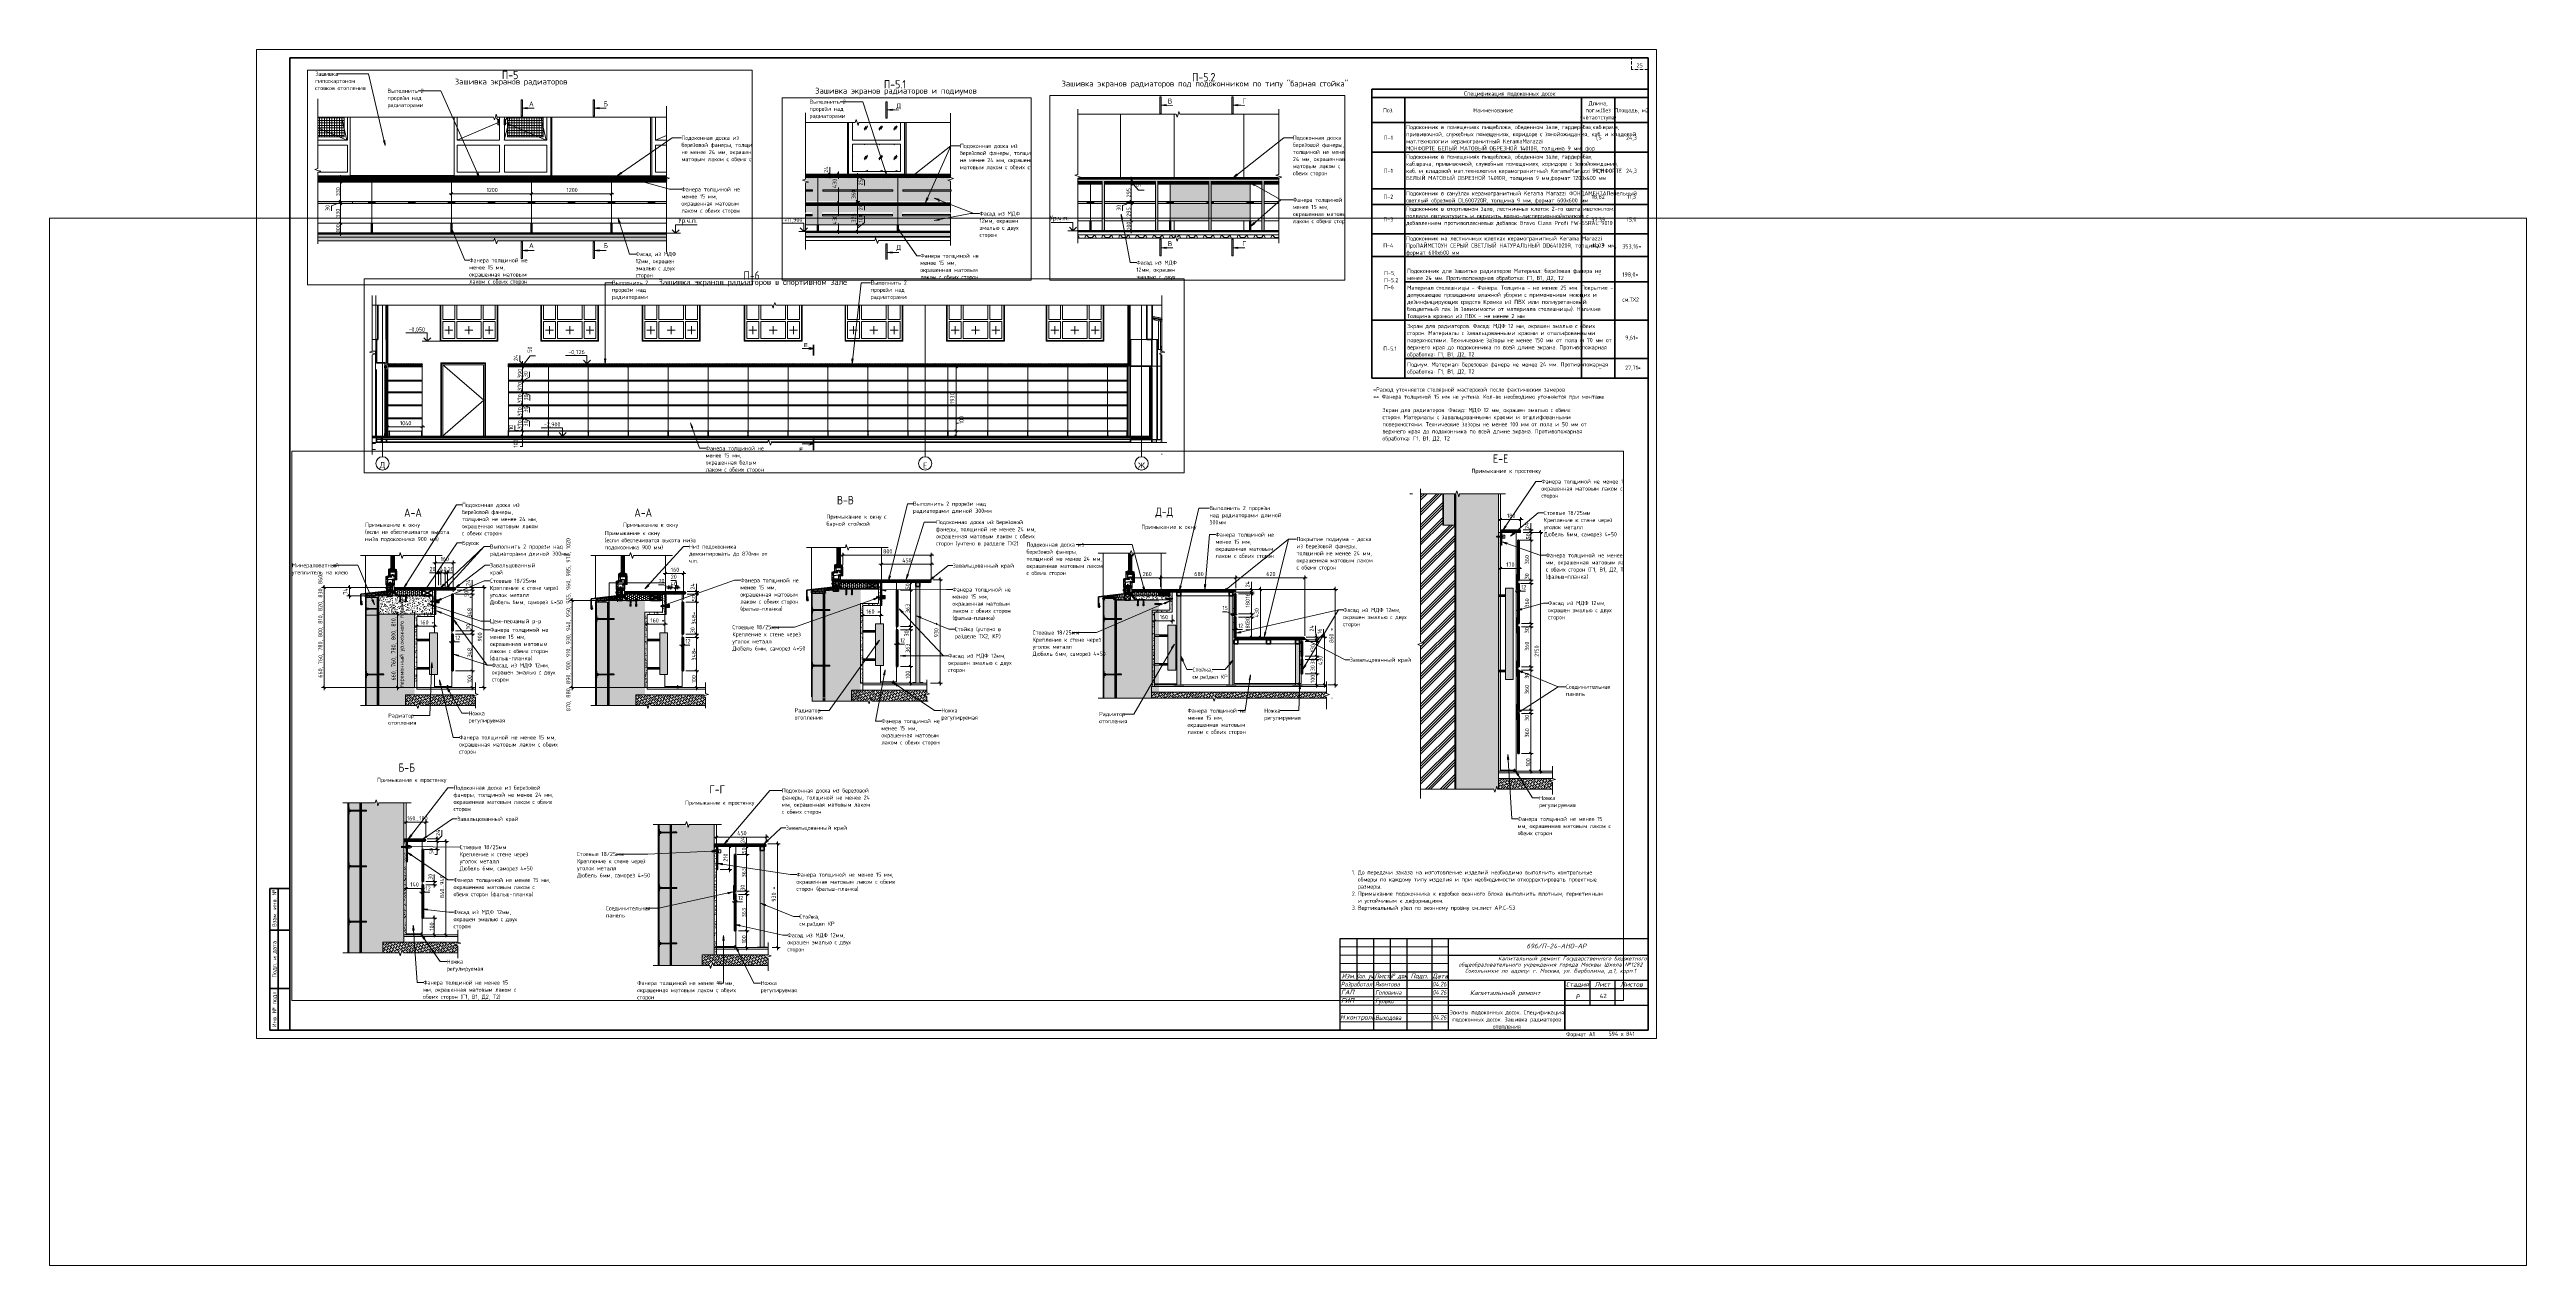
# Paper-space layout 'Layout1' of a CAD drawing. Header units: millimetres. Extents: x -967 to 521, y -136 to 595.
# The model-space entities are those that its viewports show. They can reach past a viewport. Long polylines and large blocks are cut down to what shows.
import ezdxf
from ezdxf.enums import TextEntityAlignment as Align

# ---------------------------------------------------------------- set-up
doc = ezdxf.new("R2010")
doc.units = ezdxf.units.MM
for name, pattern in [('ADSK_Линия сетки', [25, 20, -2.5, 0, -2.5]), ('ADSK_Невидимые', [5, 3, -2]), ('ADSK_Штриховая_ш2 п1', [3, 2, -1]), ('ADSK_Штриховая_ш2 п1_5', [4.5, 3, -1.5]), ('ADSK_Штриховая_ш3 п1_5', [4.5, 3, -1.5])]:
    doc.linetypes.add(name, pattern=pattern)
for name, color, linetype, lineweight in [('+АР_Текст', 250, 'Continuous', 9), ('TN-КРЕПЕЖ', 7, 'Continuous', 20), ('Аннотация', 7, 'Continuous', 20), ('Графика', 7, 'Continuous', 20), ('Двери', 7, 'Continuous', 9), ('Заголовки', 7, 'Continuous', 20), ('Крыша', 7, 'Continuous', 9), ('Обобщенные модели', 7, 'Continuous', 20), ('Ограждение', 7, 'Continuous', 9), ('Окна', 7, 'Continuous', 9), ('Окна открывание', 7, 'ADSK_Штриховая_ш2 п1', 9), ('Оси', 7, 'Continuous', 9), ('Основная надпись', 7, 'Continuous', 30), ('Отметки', 7, 'Continuous', 9), ('Перекрытие', 7, 'Continuous', 20), ('Размеры', 7, 'Continuous', 9), ('Размеры-15', 7, 'Continuous', 9), ('Размеры-25', 7, 'Continuous', 9), ('Размеры-50', 7, 'Continuous', 9), ('Сноски', 7, 'Continuous', 20), ('СПДС__АР_Рамка чертежа', 7, 'Continuous', 50), ('Стены внутренние', 7, 'Continuous', 20), ('Стены наружные', 7, 'Continuous', 20), ('Стены несущие', 7, 'Continuous', 35), ('Стены отделка', 7, 'Continuous', 35), ('Стены перегородки', 7, 'Continuous', 35), ('Стены штриховка', 7, 'Continuous', 9), ('ТН_Крепеж', 7, 'Continuous', 20), ('Узлы', 7, 'Continuous', 20)]:
    doc.layers.add(name, color=color, linetype=linetype, lineweight=lineweight)
doc.layers.add('Видовой экран НП', color=253, linetype='Continuous', plot=False)
doc.layers.add('Линии', color=7, linetype='Continuous', lineweight=9, true_color=0x00a600)
doc.layers.add('Откосы оконные_dwg', color=7, linetype='Continuous', lineweight=9, true_color=0x767676)
doc.styles.add('Arial', font='arial.ttf', dxfattribs={"width": 0.9, "height": 120})
doc.styles.add('GOST Common', font='GOST_Common.ttf', dxfattribs={"width": 0.9, "height": 75})
doc.styles.add('GOST Common_1', font='GOST_Common.ttf', dxfattribs={"width": 0.9, "height": 37.5})
doc.styles.add('GOST Common_10', font='GOST_Common.ttf', dxfattribs={"width": 0.9, "height": 2.5})
doc.styles.add('GOST Common_11', font='GOST_Common.ttf', dxfattribs={"width": 0.9, "height": 5})
doc.styles.add('GOST Common_2', font='GOST_Common.ttf', dxfattribs={"width": 0.9, "height": 37.5})
doc.styles.add('GOST Common_3', font='GOST_Common.ttf', dxfattribs={"width": 0.9, "height": 62.5})
doc.styles.add('GOST Common_4', font='GOST_Common.ttf', dxfattribs={"width": 0.9, "height": 62.5})
doc.styles.add('GOST Common_5', font='GOST_Common.ttf', dxfattribs={"width": 0.9, "height": 175})
doc.styles.add('GOST Common_6', font='GOST_Common.ttf', dxfattribs={"width": 0.9, "height": 125})
doc.styles.add('GOST Common_7', font='GOST_Common.ttf', dxfattribs={"width": 0.9, "height": 125})
doc.styles.add('GOST Common_8', font='GOST_Common.ttf', dxfattribs={"width": 0.9, "height": 2.5})
doc.styles.add('GOST Common_9', font='GOST_Common.ttf', dxfattribs={"width": 0.9, "height": 3.5})
doc.styles.add('PDF ISOCPEUR', font='isocpeur.ttf')
doc.styles.add('Юля', font='isocpeui.ttf', dxfattribs={"height": 2.8})
doc.dimstyles.new('ADSK_Основной_2_5_мм', dxfattribs={"dimscale": 304.8, "dimtxt": 37.714312, "dimasz": 0.069587, "dimexe": 0.073819, "dimexo": 0.073819, "dimgap": 0.014764, "dimtad": 1, "dimrnd": 0.01, "dimdsep": 46, "dimtxsty": 'GOST Common_1', "dimblk1": 'OBLIQUE', "dimblk2": 'OBLIQUE', "dimsah": 1, "dimcen": 0.09, "dimdle": 0.073819, "dimazin": 2, "dimtfac": 1, "dimtdec": 4, "dimtix": 1, "dimtmove": 0, "dimatfit": 3, "dimfxl": 1, "dimtvp": 1, "dimtolj": 1, "dimtzin": 0, "dimlwd": 20, "dimlwe": 20, "dimarcsym": 2})
doc.dimstyles.new('ADSK_Основной_2_5_мм_1', dxfattribs={"dimscale": 304.8, "dimtxt": 37.714312, "dimasz": 0.069587, "dimexe": 0.073819, "dimexo": 0.073819, "dimgap": 0.014764, "dimtad": 1, "dimrnd": 0.01, "dimdsep": 46, "dimtxsty": 'GOST Common_1', "dimblk1": 'OBLIQUE', "dimblk2": 'OBLIQUE', "dimsah": 1, "dimcen": 0.09, "dimdle": 0.073819, "dimazin": 2, "dimtfac": 1, "dimtdec": 4, "dimtix": 1, "dimtmove": 1, "dimatfit": 3, "dimfxl": 1, "dimtvp": 1, "dimtolj": 1, "dimtzin": 0, "dimlwd": 20, "dimlwe": 20, "dimarcsym": 2})
doc.dimstyles.new('ADSK_Основной_2_5_мм_2', dxfattribs={"dimscale": 304.8, "dimtxt": 62.857187, "dimasz": 0.115978, "dimexe": 0.123031, "dimexo": 0.123031, "dimgap": 0.024606, "dimtad": 1, "dimrnd": 0.01, "dimdsep": 46, "dimtxsty": 'GOST Common_4', "dimblk1": 'OBLIQUE', "dimblk2": 'OBLIQUE', "dimsah": 1, "dimcen": 0.09, "dimdle": 0.123031, "dimazin": 2, "dimtfac": 1, "dimtdec": 4, "dimtix": 1, "dimtmove": 1, "dimatfit": 3, "dimfxl": 1, "dimtvp": 1, "dimtolj": 1, "dimtzin": 0, "dimlwd": 20, "dimlwe": 20, "dimarcsym": 2})
doc.dimstyles.new('ADSK_Основной_2_5_мм_3', dxfattribs={"dimscale": 304.8, "dimtxt": 125.714375, "dimasz": 0.231955, "dimexe": 0.246063, "dimexo": 0.246063, "dimgap": 0.049213, "dimtad": 1, "dimrnd": 0.01, "dimdsep": 46, "dimtxsty": 'GOST Common_6', "dimblk1": 'OBLIQUE', "dimblk2": 'OBLIQUE', "dimsah": 1, "dimcen": 0.09, "dimdle": 0.246063, "dimazin": 2, "dimtfac": 1, "dimtdec": 4, "dimtix": 1, "dimtmove": 0, "dimatfit": 3, "dimfxl": 1, "dimtvp": 1, "dimtolj": 1, "dimtzin": 0, "dimlwd": 20, "dimlwe": 20, "dimarcsym": 2})
doc.dimstyles.new('ADSK_Основной_2_5_мм_4', dxfattribs={"dimscale": 304.8, "dimtxt": 125.714375, "dimasz": 0.231955, "dimexe": 0.246063, "dimexo": 0.246063, "dimgap": 0.049213, "dimtad": 1, "dimrnd": 0.01, "dimdsep": 46, "dimtxsty": 'GOST Common_6', "dimblk1": 'OBLIQUE', "dimblk2": 'OBLIQUE', "dimsah": 1, "dimcen": 0.09, "dimdle": 0.246063, "dimazin": 2, "dimtfac": 1, "dimtdec": 4, "dimtix": 1, "dimtmove": 1, "dimatfit": 3, "dimfxl": 1, "dimtvp": 1, "dimtolj": 1, "dimtzin": 0, "dimlwd": 20, "dimlwe": 20, "dimarcsym": 2})
doc.dimstyles.new('ADSK_Основной_2_5_мм_Округление_до_10_мм', dxfattribs={"dimscale": 304.8, "dimtxt": 37.714312, "dimasz": 0.069587, "dimexe": 0.073819, "dimexo": 0.073819, "dimgap": 0.014764, "dimtad": 1, "dimdec": 0, "dimrnd": 10, "dimdsep": 46, "dimtxsty": 'GOST Common_1', "dimblk1": 'OBLIQUE', "dimblk2": 'OBLIQUE', "dimsah": 1, "dimcen": 0.09, "dimdle": 0.073819, "dimazin": 2, "dimtfac": 1, "dimtdec": 4, "dimtix": 1, "dimtmove": 0, "dimatfit": 3, "dimfxl": 1, "dimtvp": 1, "dimtolj": 1, "dimtzin": 0, "dimlwd": 20, "dimlwe": 20, "dimarcsym": 2})
doc.dimstyles.new('ADSK_Основной_2_5_мм_Округление_до_10_мм_1', dxfattribs={"dimscale": 304.8, "dimtxt": 37.714312, "dimasz": 0.069587, "dimexe": 0.073819, "dimexo": 0.073819, "dimgap": 0.014764, "dimtad": 1, "dimdec": 0, "dimrnd": 10, "dimdsep": 46, "dimtxsty": 'GOST Common_1', "dimblk1": 'OBLIQUE', "dimblk2": 'OBLIQUE', "dimsah": 1, "dimcen": 0.09, "dimdle": 0.073819, "dimazin": 2, "dimtfac": 1, "dimtdec": 4, "dimtix": 1, "dimtmove": 1, "dimatfit": 3, "dimfxl": 1, "dimtvp": 1, "dimtolj": 1, "dimtzin": 0, "dimlwd": 20, "dimlwe": 20, "dimarcsym": 2})
doc.dimstyles.new('ADSK_Основной_2_5_мм_Округление_до_10_мм_2', dxfattribs={"dimscale": 304.8, "dimtxt": 62.857187, "dimasz": 0.115978, "dimexe": 0.123031, "dimexo": 0.123031, "dimgap": 0.024606, "dimtad": 1, "dimdec": 0, "dimrnd": 10, "dimdsep": 46, "dimtxsty": 'GOST Common_4', "dimblk1": 'OBLIQUE', "dimblk2": 'OBLIQUE', "dimsah": 1, "dimcen": 0.09, "dimdle": 0.123031, "dimazin": 2, "dimtfac": 1, "dimtdec": 4, "dimtix": 1, "dimtmove": 1, "dimatfit": 3, "dimfxl": 1, "dimtvp": 1, "dimtolj": 1, "dimtzin": 0, "dimlwd": 20, "dimlwe": 20, "dimarcsym": 2})
doc.dimstyles.new('ADSK_Основной_2_5_мм_Округление_до_1_мм', dxfattribs={"dimscale": 304.8, "dimtxt": 37.714312, "dimasz": 0.069587, "dimexe": 0.073819, "dimexo": 0.073819, "dimgap": 0.014764, "dimtad": 1, "dimdec": 0, "dimdsep": 46, "dimtxsty": 'GOST Common_1', "dimblk1": 'OBLIQUE', "dimblk2": 'OBLIQUE', "dimsah": 1, "dimcen": 0.09, "dimdle": 0.073819, "dimazin": 2, "dimtfac": 1, "dimtdec": 4, "dimtix": 1, "dimtmove": 1, "dimatfit": 3, "dimfxl": 1, "dimtvp": 1, "dimtolj": 1, "dimtzin": 0, "dimlwd": 20, "dimlwe": 20, "dimarcsym": 2})
doc.dimstyles.new('ADSK_Основной_2_5_мм_Округление_до_1_мм_1', dxfattribs={"dimscale": 304.8, "dimtxt": 37.714312, "dimasz": 0.069587, "dimexe": 0.073819, "dimexo": 0.073819, "dimgap": 0.014764, "dimtad": 1, "dimdec": 0, "dimdsep": 46, "dimtxsty": 'GOST Common_1', "dimblk1": 'OBLIQUE', "dimblk2": 'OBLIQUE', "dimsah": 1, "dimcen": 0.09, "dimdle": 0.073819, "dimazin": 2, "dimtfac": 1, "dimtdec": 4, "dimtix": 1, "dimtmove": 0, "dimatfit": 3, "dimfxl": 1, "dimtvp": 1, "dimtolj": 1, "dimtzin": 0, "dimlwd": 20, "dimlwe": 20, "dimarcsym": 2})
doc.dimstyles.new('ADSK_Основной_2_5_мм_Округление_до_1_мм_2', dxfattribs={"dimscale": 304.8, "dimtxt": 62.857187, "dimasz": 0.115978, "dimexe": 0.123031, "dimexo": 0.123031, "dimgap": 0.024606, "dimtad": 1, "dimdec": 0, "dimdsep": 46, "dimtxsty": 'GOST Common_4', "dimblk1": 'OBLIQUE', "dimblk2": 'OBLIQUE', "dimsah": 1, "dimcen": 0.09, "dimdle": 0.123031, "dimazin": 2, "dimtfac": 1, "dimtdec": 4, "dimtix": 1, "dimtmove": 0, "dimatfit": 3, "dimfxl": 1, "dimtvp": 1, "dimtolj": 1, "dimtzin": 0, "dimlwd": 20, "dimlwe": 20, "dimarcsym": 2})
doc.dimstyles.new('ADSK_Основной_2_5_мм_Округление_до_1_мм_3', dxfattribs={"dimscale": 304.8, "dimtxt": 62.857187, "dimasz": 0.115978, "dimexe": 0.123031, "dimexo": 0.123031, "dimgap": 0.024606, "dimtad": 1, "dimdec": 0, "dimdsep": 46, "dimtxsty": 'GOST Common_4', "dimblk1": 'OBLIQUE', "dimblk2": 'OBLIQUE', "dimsah": 1, "dimcen": 0.09, "dimdle": 0.123031, "dimazin": 2, "dimtfac": 1, "dimtdec": 4, "dimtix": 1, "dimtmove": 1, "dimatfit": 3, "dimfxl": 1, "dimtvp": 1, "dimtolj": 1, "dimtzin": 0, "dimlwd": 20, "dimlwe": 20, "dimarcsym": 2})
pattern_1 = [(0, (7217.277, 0), (60.96, 15.24), [5.029, -40.691, 5.029, -40.691, -243.84]), (0, (7217.277, 0), (60.96, 15.24), [-91.44, 5.029, -86.411, 5.029, -40.691, -106.68]), (0, (7217.277, 0), (60.96, 15.24), [-228.6, 5.029, -25.451, 5.029, -71.171]), (120, (7240.137, 7.62), (-43.678227, 45.172909), [5.029, -40.691, 5.029, -40.691, -243.84]), (120, (7240.137, 7.62), (-43.678227, 45.172909), [-91.44, 5.029, -86.411, 5.029, -40.691, -106.68]), (120, (7240.137, 7.62), (-43.678227, 45.172909), [-228.6, 5.029, -25.451, 5.029, -71.171]), (240, (7247.757, 38.1), (-17.281773, -60.412909), [5.029, -40.691, 5.029, -40.691, -243.84]), (240, (7247.757, 38.1), (-17.281773, -60.412909), [-91.44, 5.029, -86.411, 5.029, -40.691, -106.68]), (240, (7247.757, 38.1), (-17.281773, -60.412909), [-228.6, 5.029, -25.451, 5.029, -71.171])]
pattern_2 = [(45, (7217.2775, 0), (-5.303301, 5.303301), [])]
pattern_3 = [(0, (7217.277, 0), (17.859, 10.311), [11.906, -23.812]), (120, (7217.277, 0), (-17.859088, 10.310848), [11.906, -23.812]), (60, (7217.277, 0), (-8.8e-05, 20.621848), [0, -23.812, 11.906, 0])]
pattern_4 = [(45, (7217.277, 0), (7.57665, 27.782933), [35.719, -7.144, 0.50292, -6.641])]
pattern_5 = [(45, (7217.277, 0), (7.577356, 27.782225), [35.719, -7.144, 0.50292, -6.641])]
pattern_6 = [(45, (20256.78, 8907.859), (-8.838835, 8.838835), [])]
pattern_7 = [(236.311, (-2939.48, 9487.09), (-222.2412, -444.5015), [80.133, -721.194]), (236.311, (-2935.034, 9473.756), (-222.2412, -444.5015), [48.08, -753.247]), (236.311, (-2961.7, 9473.756), (-222.2412, -444.5015), [48.08, -753.247])]
pattern_8 = [(45, (24994.946, 9331.516), (-8.838835, 8.838835), [])]
pattern_9 = [(0, (30810.967, 7207.86), (0, 37.5), []), (90, (30810.967, 7207.86), (-37.5, 2e-15), [])]
pattern_10 = [(45, (30810.967, 7207.859), (-8.838835, 8.838835), [])]
pattern_11 = [(45, (48351.84, 7590), (-17.67767, 17.67767), [])]
pattern_12 = [(45, (48351.84, 7590), (0, 317.4994), [33.676, -190.83]), (0, (48375.65, 7613.81), (158.75, 158.75), [79.375, -238.125]), (315, (48455.03, 7613.81), (317.4994, 0), [33.676, -190.83]), (225, (48478.84, 7590), (0, -317.4994), [33.676, -190.83]), (0, (48375.65, 7566.19), (158.75, 158.75), [79.375, -238.125]), (315, (48351.84, 7590), (317.4994, 0), [33.676, -190.83]), (90, (48550.28, 7550.31), (-158.75, 158.75), [79.375, -238.125]), (45, (48550.28, 7629.69), (0, 317.4994), [33.676, -190.83]), (45, (48574.1, 7526.5), (0, 317.4994), [33.676, -190.83]), (90, (48597.9, 7550.31), (-158.75, 158.75), [79.375, -238.125]), (315, (48550.28, 7550.31), (317.4994, 0), [33.676, -190.83]), (315, (48574.1, 7653.5), (317.4994, 0), [33.676, -190.83])]

# ---------------------------------------------------------------- blocks, each defined once
blk = doc.blocks.new('Откосы оконные_dwg__U19-4293979-Подиумы')
at = {"layer": 'Сноски'}
h = blk.add_hatch(color=256, dxfattribs=at)
h.paths.add_polyline_path([(2104.3, 5056), (2104.8, 5056.1), (2104.8, 5060.7), (2104.2, 5061.7), (2104.2, 5069.2), (2103.6, 5069.8), (2100.8, 5069.8), (2098.9, 5071.8), (2098.9, 5084.5), (2096.5, 5089.7), (2096.5, 5067.3), (2098.1, 5067.3), (2098.1, 5060.5), (2098.9, 5060.3), (2104.3, 5060.3), (2104.3, 5056.1)])
h.paths.add_polyline_path([(2058, 5057.8), (2062, 5060.5), (2062, 5067.3), (2064.5, 5067.3), (2064.5, 5089), (2060.3, 5087.4), (2060.3, 5082.1), (2058.6, 5082.2), (2058.1, 5083.2), (2057.6, 5083.4), (2057, 5083.3), (2056.4, 5083.1), (2053.8, 5080.4), (2053.5, 5079.1), (2053.9, 5078.6), (2056.9, 5076.1), (2057.5, 5076), (2058, 5076.2), (2058.6, 5077.2), (2060.5, 5077.2), (2060.5, 5073.4), (2058, 5073.4), (2058, 5067.3)])
h.paths.add_polyline_path([(2070.5, 5067.3), (2077.5, 5067.3), (2077.5, 5084.5), (2070.5, 5084.5), (2070.5, 5073.4)])
h.paths.add_polyline_path([(2090.5, 5067.3), (2090.5, 5084.5), (2083.5, 5084.5), (2083.5, 5067.3)])
h = blk.add_hatch(color=256, dxfattribs=at)
h.paths.add_polyline_path([(2042.3, 5004.6), (2042.3, 5020.9), (2037.7, 5019.7), (2037.7, 5015.3), (2036.5, 5015.4), (2034.4, 5016.2), (2031.6, 5013.4), (2031.7, 5012), (2032.8, 5011), (2035, 5009.3), (2035.6, 5009.2), (2036.3, 5009.6), (2036.5, 5010.1), (2036.6, 5010.4), (2038.1, 5010.4), (2038.1, 5007.1)])
h.paths.add_polyline_path([(2036.6, 5015.4), (2036.4, 5016), (2036, 5016.4), (2035.2, 5016.6), (2034.4, 5016.2), (2036.6, 5015.4)])
blk.add_hatch(color=256, dxfattribs=at).paths.add_polyline_path([(2098.2, 4981.3), (2101.9, 4983), (2102.1, 4987.2), (2102.6, 4987.7), (2103.2, 4987.9), (2103.7, 4987.9), (2103.9, 4985.1), (2104.4, 4984.7), (2104.7, 4984.5), (2105.9, 4984.9), (2110.6, 4989.9), (2110.3, 4991.1), (2105.6, 4995.7), (2104.4, 4995.7), (2103.9, 4995.3), (2103.7, 4994.6), (2103.7, 4992.5), (2102.6, 4992.7), (2102.1, 4993.2), (2101.9, 4993.8), (2101.9, 4996.9), (2098.2, 4996.9), (2098.2, 4986.6)])
for p, q in [((2064.5, 5244.6), (2064.5, 5067.3)), ((2070.5, 5244.6), (2070.5, 5067.3)), ((2077.5, 5244.6), (2077.5, 5067.3)), ((2083.5, 5244.6), (2083.5, 5067.3)), ((2090.5, 5244.6), (2090.5, 5067.3)), ((2096.5, 5244.6), (2096.5, 5067.3)), ((2098.9, 5084.4), (2096.5, 5089.7)), ((2052.1, 5076.5), (2053.7, 5075.1)), ((2053.8, 5080.4), (2056.4, 5083.1)), ((2053.9, 5078.6), (2056.4, 5076.4)), ((2060.3, 5087.4), (2064.5, 5089)), ((2070.5, 5084.5), (2077.5, 5084.5)), ((2083.5, 5084.5), (2090.5, 5084.5)), ((2116.9, 5062.2), (2116.9, 5076.9)), ((2102.9, 5072.5), (2104.2, 5072.5)), ((2105.1, 5072.2), (2106.6, 5070.7)), ((2118.2, 5060.7), (2117.5, 5061.1)), ((2108.9, 5050.1), (2107.6, 5051)), ((2109.3, 5056.3), (2108.4, 5053.1)), ((2109, 5057.5), (2109.1, 5057.4)), ((2112.5, 5057.8), (2112.7, 5057.3)), ((2031.8, 5013.6), (2034.4, 5016.2)), ((2037.7, 5019.7), (2042.3, 5020.9)), ((2071, 5024.4), (2090.6, 5024.4)), ((2019.7, 5013.9), (2019.7, 4939.1)), ((2031.9, 5011.7), (2034.4, 5009.6)), ((2079.4, 4987), (2036.9, 4983.1)), ((2110.3, 4991.1), (2105.9, 4995.5)), ((2110.3, 4989.3), (2105.9, 4984.9)), ((2022.5, 4953), (2022.5, 4962.6)), ((2023.7, 4963.9), (2032.8, 4963.9)), ((2034, 4962.6), (2034, 4953)), ((2024.7, 4941.8), (2023.4, 4943.1)), ((2032.8, 4951.7), (2023.7, 4951.7)), ((2025.1, 4940.6), (2025.1, 4940.9)), ((2030.7, 4942.5), (2030.7, 4940.4)), ((2092.5, 4951.7), (2085, 4951.7)), ((2087.2, 4942.5), (2087.2, 4940.4)), ((2092.8, 4940.6), (2092.8, 4940.9)), ((2093.1, 4941.8), (2094.5, 4943.1)), ((2020.9, 4937.8), (2022.1, 4937.8)), ((2022.9, 4938.1), (2024.6, 4939.6)), ((2030.9, 4939.7), (2031.8, 4938.2)), ((2087, 4939.7), (2086, 4938.2)), ((2095, 4938.1), (2093.2, 4939.6)), ((2096.9, 4937.8), (2095.8, 4937.8))]:
    blk.add_line(p, q, dxfattribs=at)
at = {"layer": 'Сноски', "flags": 128}
for points in [[(2042.3, 5080), (2042.3, 5009.4), (2047.7, 5009.4), (2047.7, 5011.5), (2045.7, 5011.5), (2045.7, 5015.5), (2054.6, 5015.5), (2054.6, 5011.3), (2052.6, 5011.3), (2052.6, 5009.4), (2072.8, 5009.4), (2072.8, 5013.6), (2069.7, 5013.6), (2069.7, 5023.2)], [(2058.6, 5082.2), (2058.6, 5082.1), (2060.3, 5082.1), (2060.3, 5087.4), (2059.3, 5087.4), (2043.1, 5081.2)], [(2051.1, 5081.3), (2045.1, 5079), (2045.1, 5020.3)], [(2116.1, 5078), (2101.4, 5084.4), (2098.9, 5084.4), (2098.9, 5071.8), (2100.8, 5069.8), (2103.6, 5069.8), (2104.2, 5069.2), (2104.2, 5061.7), (2104.8, 5060.7), (2104.8, 5056.1), (2058, 5052.4), (2058, 5073.4), (2060.5, 5073.4), (2060.5, 5077.2), (2058.6, 5077.2)], [(2113.4, 5076.2), (2101.6, 5081.3), (2101.6, 5073.8)], [(2106.9, 5069.8), (2106.9, 5061.7), (2114.1, 5061.7), (2114.1, 5075.1)], [(2045.1, 5019), (2055.8, 5019), (2055.8, 5049.2), (2054.1, 5052.4), (2054.1, 5074.2)], [(2062, 5060.5), (2058, 5057.8), (2058, 5056.4), (2059.1, 5056.4), (2059.1, 5054.7), (2062.2, 5054.7), (2062.4, 5052.7), (2064.7, 5052.9), (2064.7, 5057.4), (2073.2, 5057.4), (2073.2, 5053.6), (2076.7, 5053.8), (2076.7, 5057.3), (2085.4, 5057.3), (2085.4, 5054.5), (2088.7, 5054.8), (2088.7, 5057.6), (2097.4, 5057.6), (2097.6, 5055.5), (2104.3, 5056), (2104.3, 5060.3), (2098.6, 5060.3), (2098.1, 5060.5)], [(2118.8, 4984.3), (2118.8, 5058.4), (2118.8, 5059.6)], [(2065.6, 5027.6), (2065.6, 5013.2), (2058.2, 5012.6), (2058.7, 5049.7), (2103.9, 5053.2), (2103.7, 5049.7), (2104.9, 5047.9), (2104.9, 5038.8), (2101.2, 5038.8), (2101.2, 5036.8), (2104.9, 5036.8), (2104.9, 5012.5), (2096.7, 5012.5), (2096.7, 5022.1)], [(2116.1, 5012.5), (2106.6, 5012.5), (2106.6, 5046), (2116.1, 5046), (2116.1, 4985.8), (2110.7, 4985.8), (2112.2, 4987.4)], [(2107.1, 5052.2), (2108, 5056.7), (2107.3, 5057.8), (2107.3, 5057.9)], [(2108.5, 5052.2), (2109, 5051.3), (2111.3, 5056)], [(2112.8, 5056.1), (2110.6, 5051.4), (2114.6, 5051.4), (2114.6, 5049.8), (2109.6, 5049.8)], [(2111.4, 5056.7), (2111.2, 5058.4), (2111.2, 5058.4)], [(2093.7, 5028.6), (2084.6, 5028.6), (2084.6, 5031.7), (2081.8, 5031.7), (2081.8, 5028.8), (2079.3, 5028.8), (2079.3, 5031.6), (2077, 5031.6), (2077, 5028.8), (2070.2, 5028.8), (2066.8, 5028.8)], [(2037.7, 5015.3), (2037.7, 5019.7), (2020.6, 5015.1)], [(2036.6, 5015.4), (2036.6, 5015.3), (2037.7, 5015.3), (2036.6, 5015.3)], [(2091.9, 5023.2), (2091.9, 5015), (2088.7, 5015), (2088.7, 5011.9), (2091.4, 5011.9), (2091.4, 5009.1), (2103.5, 5009.1), (2103.5, 4996.9), (2101.9, 4996.9), (2101.9, 4993.8)], [(2095.4, 5023.4), (2095, 5023.4), (2095, 5027.3)], [(2036.6, 5010.4), (2038.1, 5010.4), (2038.1, 5009.7), (2038.1, 5007.1), (2036, 5006.2), (2036, 4997.9), (2032.4, 4996.9), (2032.4, 5007.2), (2028.2, 5013.5), (2022.5, 5012.1), (2022.5, 4965.6), (2034.1, 4965.6), (2034.1, 4984.1), (2032.7, 4986)], [(2038.1, 5007.1), (2042.3, 5004.6), (2042.3, 5009.4)], [(2116.1, 5002.2), (2106, 5002.2), (2106, 5011.2), (2116.1, 5011.2)], [(2112.2, 4993), (2106, 4998.5), (2106, 5000.6), (2116.1, 5000.6)], [(2032.4, 4986.8), (2032.4, 4994), (2035.4, 4995), (2035.4, 4986.8), (2036.2, 4985.5), (2081.9, 4989.7), (2081.9, 4993.4), (2085.2, 4993.4), (2085.2, 4987.4), (2084.1, 4987.4), (2084.1, 4983.5), (2093.6, 4983.5), (2093.6, 4990.3), (2091, 4990.3), (2091, 4993.4), (2098.2, 4993.4), (2098.2, 4939.1)], [(2081.5, 4953), (2081.5, 4978), (2077.6, 4978), (2077.6, 4979.6), (2081.5, 4979.6), (2081.5, 4982.7), (2080.7, 4983.6), (2080.7, 4985.7)], [(2101.9, 4983), (2098.2, 4981.3), (2098.2, 4996.9), (2101.9, 4996.9)], [(2101.9, 4986.6), (2101.9, 4983), (2117.6, 4983)], [(2103.2, 4992.5), (2103.7, 4992.5), (2103.7, 4994.6)], [(2103.7, 4985.8), (2103.7, 4987.9), (2103.2, 4987.9)], [(2035.8, 4981.8), (2035.8, 4951.7), (2080.3, 4951.7)], [(2083.7, 4953), (2083.7, 4981.3), (2085.1, 4981.3), (2085.1, 4980.4), (2085.6, 4980.4), (2085.6, 4977.9), (2087, 4977.9), (2087, 4980.4), (2089.2, 4980.4), (2089.2, 4978.2), (2089.2, 4977.9), (2091.4, 4977.9), (2091.4, 4980.4), (2093.7, 4980.4), (2093.7, 4953)], [(2023, 4944), (2023, 4949), (2032, 4949), (2032, 4944), (2031.3, 4943.6)], [(2036.1, 4941.8), (2033.2, 4943.5), (2033.2, 4949.1), (2082.9, 4949.1)], [(2033.6, 4937.9), (2036.7, 4940.1), (2036.7, 4940.7)], [(2081.7, 4941.8), (2084.7, 4943.5), (2084.7, 4949.1), (2034.9, 4949.1)], [(2084.2, 4937.9), (2081.1, 4940.1), (2081.1, 4940.7)], [(2094.8, 4944), (2094.8, 4949), (2085.9, 4949), (2085.9, 4944), (2086.5, 4943.6)]]:
    blk.add_lwpolyline(points, dxfattribs=at)
blk.add_lwpolyline([(2062, 5067.3), (2098.1, 5067.3), (2098.1, 5060.5), (2062, 5060.5)], close=True, dxfattribs=at)
at = {"layer": 'Сноски'}
for centre, radius, start, end in [((2043.6, 5080), 1.26, 111.1065, 180), ((2054.7, 5079.5), 4.01, 153.5184, 229.7384), ((2054.7, 5079.5), 1.26, 135, 229.7384), ((2052.9, 5074.2), 1.26, 0, 49.7384), ((2057.3, 5082.2), 1.26, 0, 135), ((2057.3, 5077.3), 1.26, 221.6297, 356.6297), ((2112.9, 5075.1), 1.26, 0, 66.4842), ((2115.6, 5076.9), 1.26, 0, 66.4842), ((2102.9, 5073.8), 1.26, 180, 270), ((2104.2, 5071.3), 1.26, 45, 90), ((2105.7, 5069.8), 1.26, 0, 45), ((2118.1, 5062.2), 1.26, 180, 240), ((2117.6, 5059.6), 1.26, 0, 60), ((2108.4, 5052), 1.26, 169.1234, 234.8774), ((2108, 5056.8), 1.26, 34.362, 120), ((2109.6, 5052.8), 1.26, 164.596, 210), ((2109.6, 5051.1), 1.26, 234.8774, 270), ((2108, 5056.6), 1.26, 344.596, 34.362), ((2111.4, 5057.1), 1.26, 30, 95.7192), ((2110.1, 5056.5), 1.26, 334.4806, 5.7192), ((2111.6, 5056.7), 1.26, 334.6495, 30), ((2020.9, 5013.9), 1.26, 104.9247, 180), ((2035.3, 5015.4), 1.26, 0, 135), ((2045.7, 5019.7), 0.894, 135, 225), ((2066.8, 5027.6), 1.26, 90, 180), ((2071, 5023.2), 1.26, 90, 180), ((2090.6, 5023.2), 1.26, 0, 90), ((2093.7, 5027.3), 1.26, 0, 90), ((2095.4, 5022.1), 1.26, 360, 90), ((2032.7, 5012.7), 1.26, 135, 229.7384), ((2035.3, 5010.5), 1.26, 221.6297, 356.6297), ((2033.7, 4986.8), 1.26, 180, 217.4661), ((2079.5, 4985.7), 1.26, 359.5372, 95.2551), ((2103.2, 4993.8), 1.26, 180, 270), ((2103.2, 4986.6), 1.26, 90, 180), ((2105, 4994.6), 1.26, 45, 180), ((2105, 4985.8), 1.26, 180, 315), ((2109.4, 4990.2), 1.26, 315, 45), ((2109.4, 4990.2), 4.01, 315, 45), ((2037.1, 4981.8), 1.26, 95.2551, 180), ((2117.6, 4984.3), 1.26, 270, 0), ((2023.7, 4962.6), 1.26, 90, 180), ((2032.8, 4962.6), 1.26, 0, 90), ((2023.7, 4953), 1.26, 180, 270), ((2024.3, 4944), 1.26, 180, 225), ((2023.8, 4940.6), 1.26, 310.7083, 360), ((2023.8, 4940.9), 1.26, 360, 45), ((2031.9, 4942.5), 1.26, 120, 180), ((2032.8, 4953), 1.26, 270, 360), ((2035.5, 4940.7), 1.26, 0, 60), ((2080.3, 4953), 1.26, 270, 0), ((2082.4, 4940.7), 1.26, 120, 180), ((2085, 4953), 1.26, 180, 270), ((2085.9, 4942.5), 1.26, 0, 60), ((2092.5, 4953), 1.26, 270, 0), ((2094, 4940.9), 1.26, 135, 180), ((2094, 4940.6), 1.26, 180, 229.2917), ((2093.6, 4944), 1.26, 315, 360), ((2020.9, 4939.1), 1.26, 180, 270), ((2022.1, 4939.1), 1.26, 270, 310.7083), ((2031.9, 4940.4), 1.26, 180, 212.9692), ((2032.9, 4938.9), 1.26, 212.9692, 305.669), ((2084.9, 4938.9), 1.26, 234.331, 327.0308), ((2085.9, 4940.4), 1.26, 327.0308, 0), ((2095.8, 4939.1), 1.26, 229.2917, 270), ((2096.9, 4939.1), 1.26, 270, 0)]:
    blk.add_arc(centre, radius, start, end, dxfattribs=at)
blk = doc.blocks.new('Откосы оконные_dwg__U21-4293981-Подиумы')
at = {"layer": 'TN-КРЕПЕЖ', "color": 8, "true_color": 0x767676, "flags": 128}
blk.add_lwpolyline([(2059.4, 4868.7), (2062.2, 4873.5), (2062.2, 4958.2), (2064.2, 4959.1), (2064.9, 4959.7), (2065.1, 4960.5), (2065.1, 4962.1), (2060.1, 4962.1), (2060.1, 4960.1), (2058.7, 4960.1), (2058.7, 4962.1), (2053.7, 4962.1), (2053.7, 4960.5), (2054, 4959.7), (2054.6, 4959.1), (2056.6, 4958.2), (2056.6, 4873.5)], close=True, dxfattribs=at)
at = {"layer": 'TN-КРЕПЕЖ', "flags": 128}
for points in [[(2065.1, 4960.5), (2065.1, 4962.1), (2060.1, 4962.1), (2060.1, 4960.1), (2058.7, 4960.1), (2058.7, 4962.1), (2053.7, 4962.1), (2053.7, 4960.5)], [(2054.6, 4959.1), (2056.6, 4958.2), (2056.6, 4945.7), (2056.6, 4871.4), (2059.4, 4866.6), (2062.2, 4871.4), (2062.2, 4945.7), (2062.2, 4958.2), (2064.2, 4959.1)]]:
    blk.add_lwpolyline(points, dxfattribs=at)
for points in [[(2056.6, 4944.9), (2063.3, 4947.7), (2062.2, 4949.1), (2055.5, 4946.3)], [(2056.6, 4942.2), (2063.3, 4945), (2062.2, 4946.4), (2055.5, 4943.6)], [(2056.6, 4939.5), (2063.3, 4942.3), (2062.2, 4943.7), (2055.5, 4940.9)], [(2056.6, 4936.8), (2063.3, 4939.6), (2062.2, 4941), (2055.5, 4938.2)], [(2056.6, 4934.1), (2063.3, 4936.9), (2062.2, 4938.3), (2055.5, 4935.5)], [(2056.6, 4931.4), (2063.3, 4934.2), (2062.2, 4935.6), (2055.5, 4932.8)], [(2056.6, 4928.7), (2063.3, 4931.5), (2062.2, 4932.9), (2055.5, 4930.1)], [(2056.6, 4926), (2063.3, 4928.8), (2062.2, 4930.2), (2055.5, 4927.4)], [(2056.6, 4923.3), (2063.3, 4926.1), (2062.2, 4927.5), (2055.5, 4924.7)], [(2056.6, 4920.6), (2063.3, 4923.4), (2062.2, 4924.8), (2055.5, 4922)], [(2056.6, 4917.9), (2063.3, 4920.7), (2062.2, 4922.1), (2055.5, 4919.3)], [(2056.6, 4915.2), (2063.3, 4918), (2062.2, 4919.4), (2055.5, 4916.6)], [(2056.6, 4912.5), (2063.3, 4915.3), (2062.2, 4916.7), (2055.5, 4913.9)], [(2056.6, 4909.8), (2063.3, 4912.6), (2062.2, 4914), (2055.5, 4911.2)], [(2056.6, 4907.1), (2063.3, 4909.9), (2062.2, 4911.3), (2055.5, 4908.5)], [(2056.6, 4904.4), (2063.3, 4907.2), (2062.2, 4908.6), (2055.5, 4905.8)], [(2056.6, 4901.7), (2063.3, 4904.5), (2062.2, 4905.9), (2055.5, 4903.1)], [(2056.6, 4899), (2063.3, 4901.8), (2062.2, 4903.2), (2055.5, 4900.4)], [(2056.6, 4896.3), (2063.3, 4899.1), (2062.2, 4900.5), (2055.5, 4897.7)], [(2056.6, 4893.6), (2063.3, 4896.4), (2062.2, 4897.8), (2055.5, 4895)], [(2056.6, 4890.9), (2063.3, 4893.7), (2062.2, 4895.1), (2055.5, 4892.3)], [(2056.6, 4888.2), (2063.3, 4891), (2062.2, 4892.4), (2055.5, 4889.6)], [(2056.6, 4885.5), (2063.3, 4888.3), (2062.2, 4889.7), (2055.5, 4886.9)], [(2056.6, 4882.8), (2063.3, 4885.6), (2062.2, 4887), (2055.5, 4884.2)], [(2056.6, 4880.1), (2063.3, 4882.9), (2062.2, 4884.3), (2055.5, 4881.5)], [(2056.6, 4877.4), (2063.3, 4880.2), (2062.2, 4881.6), (2055.5, 4878.8)], [(2056.6, 4874.7), (2063.3, 4877.5), (2062.2, 4878.9), (2055.5, 4876.1)]]:
    blk.add_lwpolyline(points, close=True, dxfattribs=at)
at = {"layer": 'TN-КРЕПЕЖ'}
for centre, start, end in [((2055.2, 4960.5), 180, 246.8101), ((2063.6, 4960.5), 293.1899, 0)]:
    blk.add_arc(centre, 1.5, start, end, dxfattribs=at)
blk = doc.blocks.new('Откосы оконные_dwg_Фасадный держатель_низ-4293964-Подиумы')
at = {"layer": 'ТН_Крепеж'}
for p, q in [((1956.5, 4677.1), (1957, 4677.2)), ((1957.5, 4677.2), (1958, 4677.2)), ((1958.5, 4677.2), (1959, 4677.2)), ((1959.5, 4677.3), (1960, 4677.3)), ((1987, 4670.5), (1987, 4675.5)), ((1956.5, 4668.9), (1957, 4668.9)), ((1957.5, 4668.9), (1958, 4668.9)), ((1958.5, 4668.8), (1959, 4668.8)), ((1959.5, 4668.8), (1960, 4668.8)), ((1959.7, 4672), (1977.5, 4672))]:
    blk.add_line(p, q, dxfattribs=at)
at = {"layer": 'ТН_Крепеж', "flags": 128}
for points in [[(1956, 4677.1), (1954, 4677), (1954, 4669), (1956, 4669)], [(1957.5, 4674.2), (1957.5, 4677.5), (1957, 4677.5), (1957, 4668.5), (1957.5, 4668.5), (1957.5, 4671.9)], [(1958.5, 4674.5), (1958.5, 4677.5), (1958, 4677.5), (1958, 4674.4)], [(1959.5, 4674.2), (1959.5, 4677.5), (1959, 4677.5), (1959, 4674.4)], [(1983, 4677), (1981, 4677.5), (1978, 4677.5), (1978, 4674), (1959.7, 4674)], [(1960.5, 4674), (1960.5, 4677.5), (1960, 4677.5), (1960, 4674)], [(1960.5, 4677.3), (1966, 4677.5), (1968, 4677)], [(1968, 4674), (1968, 4677.5), (1971, 4677.5), (1973, 4677)], [(1973, 4674), (1973, 4677.5), (1976, 4677.5), (1978, 4677)], [(1993, 4674), (1993, 4677.5), (1996, 4677.5), (1998, 4677), (1998, 4674), (1982, 4674)], [(1982.5, 4672), (1998, 4672), (1998, 4669), (2002, 4669.5), (2002, 4671.5), (2001.5, 4672), (2001.5, 4674), (2002, 4674.5), (2002, 4676.5), (1998, 4677)], [(1983, 4674), (1983, 4677.5), (1986, 4677.5), (1988, 4677)], [(1988, 4674), (1988, 4677.5), (1991, 4677.5), (1993, 4677)], [(1998, 4671), (1999, 4671), (1999, 4675), (1998, 4675)], [(1999, 4674.5), (2000.5, 4674.5), (2000.5, 4674), (2001.5, 4674)], [(1958, 4671.6), (1958, 4668.5), (1958.5, 4668.5), (1958.5, 4671.5)], [(1959, 4671.6), (1959, 4668.5), (1959.5, 4668.5), (1959.5, 4671.9)], [(1960, 4672), (1960, 4668.5), (1960.5, 4668.5), (1960.5, 4672)], [(1960.5, 4668.8), (1966, 4668.5), (1968, 4669)], [(1968, 4672), (1968, 4668.5), (1971, 4668.5), (1973, 4669)], [(1973, 4672), (1973, 4668.5), (1976, 4668.5), (1978, 4669)], [(1978, 4671), (1978, 4668.5), (1981, 4668.5), (1983, 4669)], [(1983, 4672), (1983, 4668.5), (1986, 4668.5), (1988, 4669)], [(1988, 4672), (1988, 4668.5), (1991, 4668.5), (1993, 4669)], [(1993, 4672), (1993, 4668.5), (1996, 4668.5), (1998, 4669)], [(1999, 4671.5), (2000.5, 4671.5), (2000.5, 4672), (2001.5, 4672)]]:
    blk.add_lwpolyline(points, dxfattribs=at)
blk.add_lwpolyline([(1956, 4668.5), (1956.5, 4668.5), (1956.5, 4677.5), (1956, 4677.5)], close=True, dxfattribs=at)
at = {"layer": 'ТН_Крепеж'}
for centre, radius, start, end in [((1958.5, 4673), 1.5, 41.8103, 318.1897), ((1959.7, 4673), 1, 90, 270), ((1980, 4674), 2, 180, 0), ((1980, 4672.6), 2.56, 191.9545, 348.0455)]:
    blk.add_arc(centre, radius, start, end, dxfattribs=at)
blk = doc.blocks.new('Откосы оконные_dwg_Фасадный держатель_верх-4293965-Подиумы')
at = {"layer": 'ТН_Крепеж'}
for p, q in [((1855.8, 4673.5), (1855.8, 4680)), ((1866.3, 4677), (1866.8, 4677)), ((1867.3, 4677), (1867.8, 4677)), ((1855.8, 4666), (1855.8, 4672.5)), ((1866.3, 4669), (1866.8, 4669)), ((1867.3, 4669), (1867.8, 4669))]:
    blk.add_line(p, q, dxfattribs=at)
at = {"layer": 'ТН_Крепеж', "flags": 128}
for points in [[(1844.8, 4643), (1842.8, 4643), (1842.8, 4703), (1844.8, 4703)], [(1865.8, 4668.5), (1866.3, 4668.5), (1866.3, 4677.5), (1865.8, 4677.5)], [(1866.8, 4668.5), (1867.3, 4668.5), (1867.3, 4677.5), (1866.8, 4677.5)], [(1867.8, 4668.5), (1868.3, 4668.5), (1868.3, 4677.5), (1867.8, 4677.5)]]:
    blk.add_lwpolyline(points, close=True, dxfattribs=at)
for points in [[(1844.8, 4665), (1855.8, 4665), (1860.8, 4669), (1860.8, 4677), (1855.8, 4681), (1844.8, 4681)], [(1844.8, 4680), (1855.8, 4680), (1860.8, 4677), (1865.8, 4677)], [(1844.8, 4673.5), (1855.8, 4673.5), (1860.8, 4673), (1855.8, 4672.5), (1844.8, 4672.5)], [(1844.8, 4666), (1855.8, 4666), (1860.8, 4669), (1865.8, 4669)]]:
    blk.add_lwpolyline(points, dxfattribs=at)
blk = doc.blocks.new('Откосы оконные_dwg__U17-4293966-Подиумы')
at = {"layer": 'ТН_Крепеж'}
for p, q in [((1868.3, 4677), (1954, 4677)), ((1868.3, 4669), (1954, 4669))]:
    blk.add_line(p, q, dxfattribs=at)
at = {"layer": 'ТН_Крепеж', "color": 8, "true_color": 0x767676, "flags": 128}
blk.add_lwpolyline([(1842.8, 4643), (1844.8, 4643), (1844.8, 4665), (1855.8, 4665), (1860.8, 4669), (1865.8, 4669), (1865.8, 4668.5), (1866.3, 4668.5), (1866.3, 4669), (1866.8, 4669), (1866.8, 4668.5), (1867.3, 4668.5), (1867.3, 4669), (1867.8, 4669), (1867.8, 4668.5), (1868.3, 4668.5), (1868.3, 4669), (1954, 4669), (1956, 4669), (1956, 4668.5), (1956.5, 4668.5), (1956.5, 4668.9), (1957, 4668.9), (1957, 4668.5), (1957.5, 4668.5), (1957.5, 4668.9), (1958, 4668.9), (1958, 4668.5), (1958.5, 4668.5), (1958.5, 4668.8), (1959, 4668.8), (1959, 4668.5), (1959.5, 4668.5), (1959.5, 4668.8), (1960, 4668.8), (1960, 4668.5), (1960.5, 4668.5), (1960.5, 4668.8), (1966, 4668.5), (1968, 4669), (1968, 4668.5), (1971, 4668.5), (1973, 4669), (1973, 4668.5), (1976, 4668.5), (1978, 4669), (1978, 4668.5), (1981, 4668.5), (1983, 4669), (1983, 4668.5), (1986, 4668.5), (1988, 4669), (1988, 4668.5), (1991, 4668.5), (1993, 4669), (1993, 4668.5), (1996, 4668.5), (1998, 4669), (2002, 4669.5), (2002, 4671.5), (2001.5, 4672), (2001.5, 4674), (2002, 4674.5), (2002, 4676.5), (1998, 4677), (1996, 4677.5), (1993, 4677.5), (1993, 4677), (1991, 4677.5), (1988, 4677.5), (1988, 4677), (1986, 4677.5), (1983, 4677.5), (1983, 4677), (1981, 4677.5), (1978, 4677.5), (1978, 4677), (1976, 4677.5), (1973, 4677.5), (1973, 4677), (1971, 4677.5), (1968, 4677.5), (1968, 4677), (1966, 4677.5), (1960.5, 4677.3), (1960.5, 4677.5), (1960, 4677.5), (1960, 4677.3), (1959.5, 4677.3), (1959.5, 4677.5), (1959, 4677.5), (1959, 4677.2), (1958.5, 4677.2), (1958.5, 4677.5), (1958, 4677.5), (1958, 4677.2), (1957.5, 4677.2), (1957.5, 4677.5), (1957, 4677.5), (1957, 4677.2), (1956.5, 4677.1), (1956.5, 4677.5), (1956, 4677.5), (1956, 4677.1), (1954, 4677), (1868.3, 4677), (1868.3, 4677.5), (1867.8, 4677.5), (1867.8, 4677), (1867.3, 4677), (1867.3, 4677.5), (1866.8, 4677.5), (1866.8, 4677), (1866.3, 4677), (1866.3, 4677.5), (1865.8, 4677.5), (1865.8, 4677), (1860.8, 4677), (1855.8, 4681), (1844.8, 4681), (1844.8, 4703), (1842.8, 4703)], close=True, dxfattribs=at)
at = {"layer": 'ТН_Крепеж', "flags": 128}
for points in [[(1850.3, 4679), (1847.8, 4679), (1847.3, 4673), (1847.8, 4667), (1850.3, 4667)], [(1851.3, 4667), (1857.4, 4667), (1860.8, 4669), (1860.8, 4670.5), (1991.5, 4670.5), (1996.5, 4673), (1991.5, 4675.5), (1860.8, 4675.5), (1860.8, 4677), (1857.4, 4679), (1851.3, 4679)]]:
    blk.add_lwpolyline(points, dxfattribs=at)
at = {"layer": 'ТН_Крепеж'}
for centre, start, end in [((1850.8, 4679), 180, 0), ((1850.8, 4667), 0, 180)]:
    blk.add_arc(centre, 0.5, start, end, dxfattribs=at)
for name in ['Откосы оконные_dwg_Фасадный держатель_верх-4293965-Подиумы', 'Откосы оконные_dwg_Фасадный держатель_низ-4293964-Подиумы']:
    blk.add_blockref(name, (0, 0))
blk = doc.blocks.new('Откосы оконные_dwg__U22-4293986-Подиумы')
at = {"layer": 'TN-КРЕПЕЖ', "color": 8, "true_color": 0x767676, "flags": 128}
blk.add_lwpolyline([(2047.7, 4911.8), (2042.9, 4914.6), (2022.2, 4914.6), (2021.4, 4916.6), (2020.8, 4917.2), (2020, 4917.5), (2018.3, 4917.5), (2018.3, 4912.5), (2020.3, 4912.5), (2020.3, 4911.1), (2018.3, 4911.1), (2018.3, 4906.1), (2020, 4906.1), (2020.8, 4906.3), (2021.4, 4907), (2022.2, 4909), (2042.9, 4909)], close=True, dxfattribs=at)
at = {"layer": 'TN-КРЕПЕЖ', "flags": 128}
for points in [[(2020, 4917.5), (2018.3, 4917.5), (2018.3, 4912.5), (2020.3, 4912.5), (2020.3, 4911.1), (2018.3, 4911.1), (2018.3, 4906.1), (2020, 4906.1)], [(2021.4, 4907), (2022.2, 4909), (2034.8, 4909), (2045, 4909), (2049.8, 4911.8), (2045, 4914.6), (2034.8, 4914.6), (2022.2, 4914.6), (2021.4, 4916.6)]]:
    blk.add_lwpolyline(points, dxfattribs=at)
for points in [[(2035.6, 4909), (2032.8, 4915.7), (2031.4, 4914.6), (2034.2, 4907.9)], [(2038.3, 4909), (2035.5, 4915.7), (2034.1, 4914.6), (2036.9, 4907.9)], [(2041, 4909), (2038.2, 4915.7), (2036.8, 4914.6), (2039.6, 4907.9)]]:
    blk.add_lwpolyline(points, close=True, dxfattribs=at)
at = {"layer": 'TN-КРЕПЕЖ'}
for centre, start, end in [((2020, 4916), 23.1899, 90), ((2020, 4907.6), 270, 336.8101)]:
    blk.add_arc(centre, 1.5, start, end, dxfattribs=at)
blk = doc.blocks.new('Откосы оконные_dwg_Дюбель-4293991-Подиумы')
at = {"layer": 'TN-КРЕПЕЖ', "color": 8, "true_color": 0x767676, "flags": 128}
for points in [[(2204.7, 4837.4), (2196.3, 4837.4), (2196.3, 4819.9), (2204.7, 4819.9)], [(2196.3, 4819.9), (2197.7, 4819.1), (2197.5, 4816.3), (2196.1, 4816.4), (2196, 4814.3), (2197.4, 4813.5), (2197.3, 4810.8), (2195.9, 4810.8), (2195.7, 4808.7), (2197.1, 4808), (2197, 4805.2), (2195.6, 4805.2), (2195.4, 4803.1), (2196.8, 4802.4), (2196.7, 4799.6), (2195.3, 4799.6), (2195.2, 4797.5), (2196.5, 4796.8), (2196.4, 4794), (2195, 4794), (2194.9, 4792), (2196.1, 4789.4), (2198.9, 4789.3), (2200.5, 4819.8), (2202.1, 4789.3), (2204.9, 4789.4), (2206.2, 4792), (2206.1, 4794), (2204.7, 4794), (2204.5, 4796.8), (2205.9, 4797.5), (2205.8, 4799.6), (2204.4, 4799.6), (2204.2, 4802.4), (2205.6, 4803.1), (2205.5, 4805.2), (2204.1, 4805.2), (2204, 4808), (2205.3, 4808.7), (2205.2, 4810.8), (2203.8, 4810.8), (2203.7, 4813.5), (2205, 4814.3), (2204.9, 4816.4), (2203.5, 4816.3), (2203.4, 4819.1), (2204.7, 4819.9)], [(2203.3, 4789.3), (2203.3, 4788.4), (2202.6, 4787), (2198.4, 4787), (2197.7, 4788.4), (2197.7, 4789.3), (2198.9, 4789.3), (2200.5, 4819.8), (2202.1, 4789.3)]]:
    blk.add_lwpolyline(points, close=True, dxfattribs=at)
at = {"layer": 'TN-КРЕПЕЖ', "flags": 128}
for points in [[(2204.7, 4837.4), (2196.3, 4837.4), (2196.3, 4819.9), (2204.7, 4819.9)], [(2196.3, 4819.9), (2197.7, 4819.1), (2197.5, 4816.3), (2196.1, 4816.4), (2196, 4814.3), (2197.4, 4813.5), (2197.3, 4810.8), (2195.9, 4810.8), (2195.7, 4808.7), (2197.1, 4808), (2197, 4805.2), (2195.6, 4805.2), (2195.4, 4803.1), (2196.8, 4802.4), (2196.7, 4799.6), (2195.3, 4799.6), (2195.2, 4797.5), (2196.5, 4796.8), (2196.4, 4794), (2195, 4794), (2194.9, 4792), (2196.1, 4789.4), (2198.9, 4789.3), (2200.5, 4819.8), (2202.1, 4789.3), (2204.9, 4789.4), (2206.2, 4792), (2206.1, 4794), (2204.7, 4794), (2204.5, 4796.8), (2205.9, 4797.5), (2205.8, 4799.6), (2204.4, 4799.6), (2204.2, 4802.4), (2205.6, 4803.1), (2205.5, 4805.2), (2204.1, 4805.2), (2204, 4808), (2205.3, 4808.7), (2205.2, 4810.8), (2203.8, 4810.8), (2203.7, 4813.5), (2205, 4814.3), (2204.9, 4816.4), (2203.5, 4816.3), (2203.4, 4819.1), (2204.7, 4819.9)], [(2203.3, 4789.3), (2203.3, 4788.4), (2202.6, 4787), (2198.4, 4787), (2197.7, 4788.4), (2197.7, 4789.3), (2198.9, 4789.3), (2200.5, 4819.8), (2202.1, 4789.3)]]:
    blk.add_lwpolyline(points, close=True, dxfattribs=at)
blk = doc.blocks.new('Откосы оконные_dwg__U45-4293993-Подиумы')
at = {"layer": 'TN-КРЕПЕЖ', "color": 8, "true_color": 0x767676, "flags": 128}
blk.add_lwpolyline([(2203.3, 4832.7), (2197.7, 4832.7), (2197.7, 4843.4), (2195.7, 4844.3), (2195.1, 4844.8), (2194.8, 4845.7), (2194.8, 4847.3), (2199.8, 4847.3), (2199.8, 4845.3), (2201.2, 4845.3), (2201.2, 4847.3), (2206.2, 4847.3), (2206.2, 4845.7), (2206, 4844.8), (2205.3, 4844.3), (2203.3, 4843.4)], close=True, dxfattribs=at)
at = {"layer": 'TN-КРЕПЕЖ', "flags": 128}
for points in [[(2194.8, 4845.7), (2194.8, 4847.3), (2199.8, 4847.3), (2199.8, 4845.3), (2201.2, 4845.3), (2201.2, 4847.3), (2206.2, 4847.3), (2206.2, 4845.7)], [(2197.7, 4837.4), (2197.7, 4837.6), (2197.7, 4843.4), (2195.7, 4844.3)], [(2205.3, 4844.3), (2203.3, 4843.4), (2203.3, 4837.6), (2203.3, 4837.4)]]:
    blk.add_lwpolyline(points, dxfattribs=at)
blk.add_lwpolyline([(2203.3, 4836.8), (2196.6, 4839.6), (2197.7, 4841), (2204.4, 4838.2)], close=True, dxfattribs=at)
at = {"layer": 'TN-КРЕПЕЖ'}
for centre, start, end in [((2196.3, 4845.7), 180, 246.8101), ((2204.7, 4845.7), 293.1899, 360)]:
    blk.add_arc(centre, 1.5, start, end, dxfattribs=at)
blk.add_blockref('Откосы оконные_dwg_Дюбель-4293991-Подиумы', (0, 0))
blk = doc.blocks.new('Откосы оконные_dwg__U43-4293994-Подиумы')
at = {"layer": 'TN-КРЕПЕЖ', "color": 8, "true_color": 0x767676, "flags": 128}
blk.add_lwpolyline([(2152.6, 4830.3), (2147, 4830.3), (2147, 4843.4), (2145, 4844.3), (2144.3, 4844.8), (2144.1, 4845.7), (2144.1, 4847.3), (2149.1, 4847.3), (2149.1, 4845.3), (2150.5, 4845.3), (2150.5, 4847.3), (2155.5, 4847.3), (2155.5, 4845.7), (2155.3, 4844.8), (2154.6, 4844.3), (2152.6, 4843.4)], close=True, dxfattribs=at)
at = {"layer": 'TN-КРЕПЕЖ', "flags": 128}
for points in [[(2144.1, 4845.7), (2144.1, 4847.3), (2149.1, 4847.3), (2149.1, 4845.3), (2150.5, 4845.3), (2150.5, 4847.3), (2155.5, 4847.3), (2155.5, 4845.7)], [(2147, 4837.6), (2147, 4840.3), (2147, 4843.4), (2145, 4844.3)], [(2154.6, 4844.3), (2152.6, 4843.4), (2152.6, 4840.3), (2152.6, 4837.6)]]:
    blk.add_lwpolyline(points, dxfattribs=at)
blk.add_lwpolyline([(2152.6, 4839.5), (2145.9, 4842.3), (2147, 4843.7), (2153.7, 4840.9)], close=True, dxfattribs=at)
at = {"layer": 'TN-КРЕПЕЖ'}
for centre, start, end in [((2145.6, 4845.7), 180, 246.8101), ((2154, 4845.7), 293.1899, 360)]:
    blk.add_arc(centre, 1.5, start, end, dxfattribs=at)
blk.add_blockref('Откосы оконные_dwg_Дюбель-4293991-Подиумы', (-50.7, 0.2))
blk = doc.blocks.new('Откосы оконные_dwg__U19-V2-Подиумы')
at = {"layer": 'Сноски'}
h = blk.add_hatch(color=256, dxfattribs=at)
h.paths.add_polyline_path([(6676.3, 5076), (6676.8, 5076.1), (6676.8, 5080.7), (6676.2, 5081.7), (6676.2, 5089.2), (6675.5, 5089.8), (6672.8, 5089.8), (6670.9, 5091.8), (6670.9, 5104.5), (6668.5, 5109.7), (6668.5, 5087.3), (6670.1, 5087.3), (6670.1, 5080.5), (6670.6, 5080.3), (6676.3, 5080.3), (6676.3, 5076.1)])
h.paths.add_polyline_path([(6630, 5077.8), (6634, 5080.6), (6634, 5087.3), (6636.5, 5087.3), (6636.5, 5109), (6632.3, 5107.4), (6632.3, 5102.1), (6630.6, 5102.2), (6630.1, 5103.2), (6629.5, 5103.4), (6629, 5103.3), (6628.4, 5103.1), (6625.8, 5100.4), (6625.5, 5099.1), (6625.9, 5098.6), (6628.9, 5096.1), (6629.5, 5096), (6630, 5096.2), (6630.6, 5097.2), (6632.5, 5097.2), (6632.5, 5093.4), (6630, 5093.4), (6630, 5080.6)])
h.paths.add_polyline_path([(6642.5, 5087.3), (6649.5, 5087.3), (6649.5, 5104.5), (6642.5, 5104.5), (6642.5, 5093.4)])
h.paths.add_polyline_path([(6662.5, 5087.3), (6662.5, 5104.5), (6655.5, 5104.5), (6655.5, 5087.3)])
h = blk.add_hatch(color=256, dxfattribs=at)
h.paths.add_polyline_path([(6614.3, 5024.6), (6614.3, 5040.9), (6609.7, 5039.7), (6609.7, 5035.3), (6608.5, 5035.4), (6606.4, 5036.2), (6603.6, 5033.4), (6603.7, 5032), (6603.9, 5031.7), (6607, 5029.3), (6607.6, 5029.2), (6608.2, 5029.6), (6608.5, 5030.1), (6608.6, 5030.4), (6610.1, 5030.4), (6610.1, 5027.1)])
h.paths.add_polyline_path([(6608.6, 5035.4), (6608.4, 5036), (6608, 5036.4), (6607.2, 5036.6), (6606.4, 5036.2), (6608.6, 5035.4)])
blk.add_hatch(color=256, dxfattribs=at).paths.add_polyline_path([(6670.2, 5001.3), (6673.9, 5003), (6674.1, 5007.2), (6674.6, 5007.7), (6675.2, 5007.9), (6675.7, 5007.9), (6675.9, 5005.1), (6676.3, 5004.7), (6676.6, 5004.5), (6677.9, 5004.9), (6682.6, 5009.9), (6682.3, 5011.1), (6677.6, 5015.7), (6676.3, 5015.7), (6675.9, 5015.3), (6675.7, 5014.6), (6675.7, 5012.5), (6674.6, 5012.7), (6674.1, 5013.2), (6673.9, 5013.8), (6673.9, 5016.9), (6670.2, 5016.9), (6670.2, 5006.6)])
for p, q in [((6636.5, 5264.6), (6636.5, 5087.3)), ((6642.5, 5264.6), (6642.5, 5087.3)), ((6649.5, 5264.6), (6649.5, 5087.3)), ((6655.5, 5261.2), (6655.5, 5087.3)), ((6662.5, 5254), (6662.5, 5087.3)), ((6668.5, 5247.8), (6668.5, 5087.3)), ((6632.3, 5107.4), (6636.5, 5109)), ((6642.5, 5104.5), (6649.5, 5104.5)), ((6655.5, 5104.5), (6662.5, 5104.5)), ((6670.9, 5104.4), (6668.5, 5109.7)), ((6624.1, 5096.5), (6625.7, 5095.1)), ((6625.8, 5100.4), (6628.4, 5103.1)), ((6625.9, 5098.6), (6628.4, 5096.4)), ((6674.9, 5092.5), (6676.2, 5092.5)), ((6677.1, 5092.2), (6678.6, 5090.7)), ((6688.9, 5082.2), (6688.9, 5096.9)), ((6681.2, 5076.3), (6680.4, 5073.1)), ((6681, 5077.5), (6681.1, 5077.4)), ((6684.4, 5077.8), (6684.7, 5077.3)), ((6690.2, 5080.7), (6689.5, 5081.1)), ((6680.9, 5070.1), (6679.6, 5071)), ((6591.6, 5033.9), (6591.6, 4959.1)), ((6603.8, 5033.6), (6606.4, 5036.2)), ((6603.9, 5031.7), (6606.4, 5029.6)), ((6609.7, 5039.7), (6614.3, 5040.9)), ((6643, 5044.4), (6662.6, 5044.4)), ((6682.3, 5011.1), (6677.9, 5015.5)), ((6651.3, 5007), (6608.9, 5003.1)), ((6682.3, 5009.3), (6677.9, 5004.9)), ((6594.5, 4973), (6594.5, 4982.6)), ((6595.7, 4983.9), (6604.8, 4983.9)), ((6604.8, 4971.7), (6595.7, 4971.7)), ((6606, 4982.6), (6606, 4973)), ((6664.4, 4971.7), (6657, 4971.7)), ((6592.9, 4957.8), (6594, 4957.8)), ((6594.9, 4958.1), (6596.6, 4959.6)), ((6596.7, 4961.8), (6595.4, 4963.1)), ((6597, 4960.6), (6597, 4960.9)), ((6602.7, 4962.5), (6602.7, 4960.4)), ((6602.9, 4959.7), (6603.8, 4958.2)), ((6658.9, 4959.7), (6658, 4958.2)), ((6659.1, 4962.5), (6659.1, 4960.4)), ((6664.8, 4960.6), (6664.8, 4960.9)), ((6665.1, 4961.8), (6666.4, 4963.1)), ((6666.9, 4958.1), (6665.2, 4959.6)), ((6668.9, 4957.8), (6667.8, 4957.8))]:
    blk.add_line(p, q, dxfattribs=at)
at = {"layer": 'Сноски', "flags": 128}
for points in [[(6630.6, 5102.2), (6630.6, 5102.1), (6632.3, 5102.1), (6632.3, 5107.4), (6631.3, 5107.4), (6615.1, 5101.2)], [(6688.1, 5098), (6673.3, 5104.4), (6670.9, 5104.4), (6670.9, 5091.8), (6672.8, 5089.8), (6675.5, 5089.8), (6676.2, 5089.2), (6676.2, 5081.7), (6676.8, 5080.7), (6676.8, 5076.1), (6630, 5072.4), (6630, 5093.4), (6632.5, 5093.4), (6632.5, 5097.2), (6630.6, 5097.2)], [(6614.3, 5100), (6614.3, 5029.4), (6619.7, 5029.4), (6619.7, 5031.5), (6617.7, 5031.5), (6617.7, 5035.5), (6626.6, 5035.5), (6626.6, 5031.3), (6624.6, 5031.3), (6624.6, 5029.4), (6644.8, 5029.4), (6644.8, 5033.6), (6641.7, 5033.6), (6641.7, 5043.2)], [(6623.1, 5101.3), (6617.1, 5099), (6617.1, 5040.3)], [(6617.1, 5039), (6627.8, 5039), (6627.8, 5069.2), (6626.1, 5072.4), (6626.1, 5094.2)], [(6685.4, 5096.2), (6673.6, 5101.3), (6673.6, 5093.8)], [(6678.9, 5089.8), (6678.9, 5081.7), (6686.1, 5081.7), (6686.1, 5095.1)], [(6634, 5080.5), (6630, 5077.8), (6630, 5076.4), (6631, 5076.4), (6631, 5074.7), (6634.2, 5074.7), (6634.3, 5072.7), (6636.7, 5072.9), (6636.7, 5077.4), (6645.2, 5077.4), (6645.2, 5073.6), (6648.6, 5073.8), (6648.6, 5077.3), (6657.4, 5077.3), (6657.3, 5074.5), (6660.7, 5074.8), (6660.7, 5077.6), (6669.4, 5077.6), (6669.6, 5075.5), (6676.3, 5076), (6676.3, 5080.3), (6670.6, 5080.3), (6670.1, 5080.5)], [(6679.1, 5072.2), (6680, 5076.7), (6679.3, 5077.8), (6679.3, 5077.9)], [(6680.5, 5072.2), (6681, 5071.3), (6683.2, 5076)], [(6684.8, 5076.1), (6682.5, 5071.4), (6686.6, 5071.4), (6686.6, 5069.8), (6681.6, 5069.8)], [(6683.4, 5076.7), (6683.2, 5078.4), (6683.2, 5078.4)], [(6690.8, 5004.3), (6690.8, 5078.4), (6690.8, 5079.6)], [(6637.5, 5047.6), (6637.5, 5033.2), (6630.2, 5032.6), (6630.7, 5069.7), (6675.9, 5073.2), (6675.7, 5069.7), (6676.8, 5067.9), (6676.8, 5058.8), (6673.2, 5058.8), (6673.2, 5056.8), (6676.8, 5056.8), (6676.8, 5032.5), (6668.7, 5032.5), (6668.7, 5042.1)], [(6688.1, 5032.5), (6678.6, 5032.5), (6678.6, 5066), (6688.1, 5066), (6688.1, 5005.8), (6682.7, 5005.8), (6684.2, 5007.4)], [(6665.7, 5048.6), (6656.6, 5048.6), (6656.6, 5051.7), (6653.8, 5051.7), (6653.8, 5048.8), (6651.2, 5048.8), (6651.2, 5051.6), (6649, 5051.6), (6649, 5048.8), (6642.2, 5048.8), (6638.8, 5048.8)], [(6667.4, 5043.4), (6666.9, 5043.4), (6666.9, 5047.3)], [(6609.7, 5035.3), (6609.7, 5039.7), (6592.6, 5035.1)], [(6608.6, 5030.4), (6610.1, 5030.4), (6610.1, 5029.7), (6610.1, 5027.1), (6608, 5026.2), (6608, 5017.9), (6604.4, 5016.9), (6604.4, 5027.2), (6600.1, 5033.5), (6594.5, 5032.1), (6594.5, 4985.6), (6606.1, 4985.6), (6606.1, 5004.1), (6604.6, 5006)], [(6608.6, 5035.4), (6608.6, 5035.3), (6609.7, 5035.3), (6608.6, 5035.3)], [(6663.8, 5043.2), (6663.8, 5035), (6660.6, 5035), (6660.6, 5031.9), (6663.4, 5031.9), (6663.4, 5029.1), (6675.5, 5029.1), (6675.5, 5016.9), (6673.9, 5016.9), (6673.9, 5013.8)], [(6688.1, 5022.2), (6678, 5022.2), (6678, 5031.2), (6688.1, 5031.2)], [(6604.4, 5006.8), (6604.4, 5014), (6607.4, 5015), (6607.4, 5006.8), (6608.2, 5005.5), (6653.8, 5009.7), (6653.8, 5013.4), (6657.2, 5013.4), (6657.2, 5007.4), (6656.1, 5007.4), (6656.1, 5003.5), (6665.6, 5003.5), (6665.6, 5010.3), (6663, 5010.3), (6663, 5013.4), (6670.2, 5013.4), (6670.2, 4959.1)], [(6610.1, 5027.1), (6614.3, 5024.6), (6614.3, 5029.4)], [(6673.9, 5003), (6670.2, 5001.3), (6670.2, 5016.9), (6673.9, 5016.9)], [(6684.2, 5013), (6678, 5018.5), (6678, 5020.6), (6688.1, 5020.6)], [(6607.8, 5001.8), (6607.8, 4971.7), (6652.3, 4971.7)], [(6653.5, 4973), (6653.5, 4998), (6649.6, 4998), (6649.6, 4999.6), (6653.5, 4999.6), (6653.5, 5002.7), (6652.7, 5003.6), (6652.7, 5005.7)], [(6655.7, 4973), (6655.7, 5001.3), (6657.1, 5001.3), (6657.1, 5000.4), (6657.6, 5000.4), (6657.6, 4997.9), (6659, 4997.9), (6659, 5000.4), (6661.1, 5000.4), (6661.1, 4998.2), (6661.1, 4997.9), (6663.4, 4997.9), (6663.4, 5000.4), (6665.7, 5000.4), (6665.7, 4973)], [(6673.9, 5006.6), (6673.9, 5003), (6689.5, 5003)], [(6675.2, 5012.5), (6675.7, 5012.5), (6675.7, 5014.6)], [(6675.7, 5005.8), (6675.7, 5007.9), (6675.2, 5007.9)], [(6595, 4964), (6595, 4969), (6603.9, 4969), (6603.9, 4964), (6603.3, 4963.6)], [(6608.1, 4961.8), (6605.2, 4963.5), (6605.2, 4969.1), (6654.9, 4969.1)], [(6605.6, 4957.9), (6608.7, 4960.1), (6608.7, 4960.7)], [(6653.7, 4961.8), (6656.7, 4963.5), (6656.7, 4969.1), (6606.9, 4969.1)], [(6656.2, 4957.9), (6653.1, 4960.1), (6653.1, 4960.7)], [(6666.8, 4964), (6666.8, 4969), (6657.9, 4969), (6657.9, 4964), (6658.5, 4963.6)]]:
    blk.add_lwpolyline(points, dxfattribs=at)
blk.add_lwpolyline([(6634, 5087.3), (6670.1, 5087.3), (6670.1, 5080.5), (6634, 5080.5)], close=True, dxfattribs=at)
at = {"layer": 'Сноски'}
for centre, radius, start, end in [((6615.6, 5100), 1.26, 111.1065, 180), ((6626.7, 5099.5), 4.01, 153.5184, 229.7384), ((6626.7, 5099.5), 1.26, 135, 229.7384), ((6624.9, 5094.2), 1.26, 0, 49.7384), ((6629.3, 5102.2), 1.26, 0, 135), ((6629.3, 5097.3), 1.26, 221.6297, 356.6297), ((6674.9, 5093.8), 1.26, 180, 270), ((6676.2, 5091.3), 1.26, 45, 90), ((6677.7, 5089.8), 1.26, 0, 45), ((6684.9, 5095.1), 1.26, 0, 66.4842), ((6687.6, 5096.9), 1.26, 0, 66.4842), ((6679.9, 5076.8), 1.26, 34.362, 120), ((6680, 5076.6), 1.26, 344.596, 34.362), ((6683.4, 5077.1), 1.26, 30, 95.7192), ((6682.1, 5076.5), 1.26, 334.4806, 5.7192), ((6683.6, 5076.7), 1.26, 334.6495, 30), ((6690.1, 5082.2), 1.26, 180, 240), ((6689.5, 5079.6), 1.26, 0, 60), ((6680.3, 5072), 1.26, 169.1234, 234.8774), ((6681.6, 5072.8), 1.26, 164.596, 210), ((6681.6, 5071.1), 1.26, 234.8774, 270), ((6638.8, 5047.6), 1.26, 90, 180), ((6665.7, 5047.3), 1.26, 0, 90), ((6592.9, 5033.9), 1.26, 104.9247, 180), ((6604.7, 5032.7), 1.26, 135, 229.7384), ((6607.3, 5035.4), 1.26, 0, 135), ((6607.3, 5030.5), 1.26, 221.6297, 356.6297), ((6617.7, 5039.7), 0.894, 135, 225), ((6643, 5043.2), 1.26, 90, 180), ((6662.6, 5043.2), 1.26, 0, 90), ((6667.4, 5042.1), 1.26, 360, 90), ((6677, 5014.6), 1.26, 45, 180), ((6605.6, 5006.8), 1.26, 180, 217.4661), ((6609, 5001.8), 1.26, 95.2551, 180), ((6651.5, 5005.7), 1.26, 359.5372, 95.2551), ((6675.2, 5013.8), 1.26, 180, 270), ((6675.2, 5006.6), 1.26, 90, 180), ((6677, 5005.8), 1.26, 180, 315), ((6681.4, 5010.2), 1.26, 315, 45), ((6681.4, 5010.2), 4.01, 315, 45), ((6689.5, 5004.3), 1.26, 270, 0), ((6595.7, 4982.6), 1.26, 90, 180), ((6595.7, 4973), 1.26, 180, 270), ((6604.8, 4982.6), 1.26, 0, 90), ((6604.8, 4973), 1.26, 270, 360), ((6652.3, 4973), 1.26, 270, 0), ((6657, 4973), 1.26, 180, 270), ((6664.4, 4973), 1.26, 270, 0), ((6592.9, 4959.1), 1.26, 180, 270), ((6594, 4959.1), 1.26, 270, 310.7083), ((6596.3, 4964), 1.26, 180, 225), ((6595.8, 4960.6), 1.26, 310.7083, 360), ((6595.8, 4960.9), 1.26, 360, 45), ((6603.9, 4962.5), 1.26, 120, 180), ((6603.9, 4960.4), 1.26, 180, 212.9692), ((6604.9, 4958.9), 1.26, 212.9692, 305.669), ((6607.5, 4960.7), 1.26, 0, 60), ((6654.3, 4960.7), 1.26, 120, 180), ((6656.9, 4958.9), 1.26, 234.331, 327.0308), ((6657.9, 4962.5), 1.26, 0, 60), ((6657.9, 4960.4), 1.26, 327.0308, 0), ((6666, 4960.9), 1.26, 135, 180), ((6666, 4960.6), 1.26, 180, 229.2917), ((6665.6, 4964), 1.26, 315, 360), ((6667.8, 4959.1), 1.26, 229.2917, 270), ((6668.9, 4959.1), 1.26, 270, 0)]:
    blk.add_arc(centre, radius, start, end, dxfattribs=at)
blk = doc.blocks.new('Откосы оконные_dwg__U45-V3-Подиумы')
at = {"layer": 'TN-КРЕПЕЖ'}
blk.add_line((6775.3, 4842.5), (6768.8, 4845.2), dxfattribs=at)
at = {"layer": 'TN-КРЕПЕЖ', "color": 8, "true_color": 0x767676}
blk.add_line((6775.3, 4845.2), (6775.3, 4838.4), dxfattribs=at)
at = {"layer": 'TN-КРЕПЕЖ', "color": 8, "true_color": 0x767676, "flags": 128}
blk.add_lwpolyline([(6775.3, 4838.4), (6769.7, 4838.4), (6769.7, 4845.2)], dxfattribs=at)
at = {"layer": 'TN-КРЕПЕЖ', "flags": 128}
for points in [[(6769.7, 4843), (6769.7, 4843.3), (6769.7, 4845.2)], [(6773.3, 4845.2), (6776.4, 4843.9), (6775.3, 4842.5)], [(6775.3, 4845.2), (6775.3, 4843.3), (6775.3, 4843)]]:
    blk.add_lwpolyline(points, dxfattribs=at)
blk.add_blockref('Откосы оконные_dwg_Дюбель-4293991-Подиумы', (4572, 5.6))
blk = doc.blocks.new('Откосы оконные_dwg__U43-V4-Подиумы')
at = {"layer": 'TN-КРЕПЕЖ'}
for p, q in [((6719, 4843.3), (6719, 4845.2)), ((6724.6, 4845.1), (6724.4, 4845.2)), ((6724.6, 4845.2), (6724.6, 4843.3))]:
    blk.add_line(p, q, dxfattribs=at)
at = {"layer": 'TN-КРЕПЕЖ', "color": 8, "true_color": 0x767676}
blk.add_line((6724.6, 4845.2), (6724.6, 4835.9), dxfattribs=at)
at = {"layer": 'TN-КРЕПЕЖ', "color": 8, "true_color": 0x767676, "flags": 128}
blk.add_lwpolyline([(6724.6, 4835.9), (6719, 4835.9), (6719, 4845.2)], dxfattribs=at)
blk.add_blockref('Откосы оконные_dwg_Дюбель-4293991-Подиумы', (4521.3, 5.8))
blk = doc.blocks.new('Откосы оконные_dwg__U19-V5-Подиумы')
at = {"layer": 'Сноски'}
h = blk.add_hatch(color=256, dxfattribs=at)
h.paths.add_polyline_path([(4048.3, 5136), (4048.8, 5136.1), (4048.8, 5140.7), (4048.2, 5141.7), (4048.2, 5149.2), (4047.5, 5149.8), (4044.8, 5149.8), (4042.9, 5151.8), (4042.9, 5164.5), (4040.5, 5169.7), (4040.5, 5147.3), (4042.1, 5147.3), (4042.1, 5140.5), (4042.6, 5140.3), (4048.3, 5140.3), (4048.3, 5136.1)])
h.paths.add_polyline_path([(4002, 5137.8), (4006, 5140.5), (4006, 5147.3), (4008.5, 5147.3), (4008.5, 5169), (4004.3, 5167.4), (4004.3, 5162.1), (4002.6, 5162.2), (4002.1, 5163.2), (4001.5, 5163.4), (4001, 5163.3), (4000.4, 5163.1), (3997.8, 5160.4), (3997.5, 5159.1), (3997.9, 5158.6), (4000.9, 5156.1), (4001.5, 5156), (4002, 5156.2), (4002.6, 5157.2), (4004.5, 5157.2), (4004.5, 5153.4), (4002, 5153.4), (4002, 5141.3)])
h.paths.add_polyline_path([(4014.5, 5147.3), (4021.5, 5147.3), (4021.5, 5164.5), (4014.5, 5164.5), (4014.5, 5153.4)])
h.paths.add_polyline_path([(4034.5, 5147.3), (4034.5, 5164.5), (4027.5, 5164.5), (4027.5, 5147.3)])
h = blk.add_hatch(color=256, dxfattribs=at)
h.paths.add_polyline_path([(3986.3, 5084.6), (3986.3, 5100.9), (3981.7, 5099.7), (3981.7, 5095.3), (3980.5, 5095.4), (3978.4, 5096.2), (3975.6, 5093.4), (3975.7, 5092), (3975.9, 5091.7), (3979, 5089.3), (3979.6, 5089.2), (3980.2, 5089.6), (3980.5, 5090.1), (3980.6, 5090.4), (3982.1, 5090.4), (3982.1, 5087.1), (3984.1, 5085.9)])
h.paths.add_polyline_path([(3980.6, 5095.4), (3980.4, 5096), (3980, 5096.4), (3979.2, 5096.6), (3978.4, 5096.2), (3980.6, 5095.4)])
blk.add_hatch(color=256, dxfattribs=at).paths.add_polyline_path([(4042.2, 5061.3), (4045.9, 5063), (4046.1, 5067.2), (4046.6, 5067.7), (4047.2, 5067.9), (4047.7, 5067.9), (4047.9, 5065.1), (4048.3, 5064.7), (4048.6, 5064.5), (4049.9, 5064.9), (4054.6, 5069.9), (4054.3, 5071.1), (4049.6, 5075.7), (4048.3, 5075.7), (4047.9, 5075.3), (4047.7, 5074.6), (4047.7, 5072.5), (4046.6, 5072.7), (4046.1, 5073.2), (4045.9, 5073.8), (4045.9, 5076.9), (4042.2, 5076.9), (4042.2, 5066.6)])
for p, q in [((4008.5, 5318.3), (4008.5, 5147.3)), ((4014.5, 5318.3), (4014.5, 5147.3)), ((4021.5, 5318.3), (4021.5, 5147.3)), ((4027.5, 5318.3), (4027.5, 5147.3)), ((4034.5, 5318.3), (4034.5, 5147.3)), ((4040.5, 5318.3), (4040.5, 5147.3)), ((4004.3, 5167.4), (4008.5, 5169)), ((4014.5, 5164.5), (4021.5, 5164.5)), ((4027.5, 5164.5), (4034.5, 5164.5)), ((4042.9, 5164.4), (4040.5, 5169.7)), ((3996.1, 5156.5), (3997.7, 5155.1)), ((3997.8, 5160.4), (4000.4, 5163.1)), ((3997.9, 5158.6), (4000.4, 5156.4)), ((4046.9, 5152.5), (4048.2, 5152.5)), ((4049.1, 5152.2), (4050.6, 5150.7)), ((4060.9, 5142.2), (4060.9, 5156.9)), ((4053.2, 5136.3), (4052.4, 5133.1)), ((4053, 5137.5), (4053.1, 5137.4)), ((4056.4, 5137.8), (4056.7, 5137.3)), ((4062.2, 5140.7), (4061.5, 5141.1)), ((4052.9, 5130.1), (4051.6, 5131)), ((4015, 5104.4), (4034.6, 5104.4)), ((3963.6, 5093.9), (3963.6, 5019.1)), ((3975.8, 5093.6), (3978.4, 5096.2)), ((3975.9, 5091.7), (3978.4, 5089.6)), ((3981.7, 5099.7), (3986.3, 5100.9)), ((4054.3, 5071.1), (4049.9, 5075.5)), ((4023.3, 5067), (3980.9, 5063.1)), ((4054.3, 5069.3), (4049.9, 5064.9)), ((3966.5, 5033), (3966.5, 5042.6)), ((3967.7, 5043.9), (3976.8, 5043.9)), ((3976.8, 5031.7), (3967.7, 5031.7)), ((3978, 5042.6), (3978, 5033)), ((4036.4, 5031.7), (4029, 5031.7)), ((3964.9, 5017.8), (3966, 5017.8)), ((3966.9, 5018.1), (3968.6, 5019.6)), ((3968.7, 5021.8), (3967.4, 5023.1)), ((3969, 5020.6), (3969, 5020.9)), ((3974.7, 5022.5), (3974.7, 5020.4)), ((3974.9, 5019.7), (3975.8, 5018.2)), ((4030.9, 5019.7), (4030, 5018.2)), ((4031.1, 5022.5), (4031.1, 5020.4)), ((4036.8, 5020.6), (4036.8, 5020.9)), ((4037.1, 5021.8), (4038.4, 5023.1)), ((4038.9, 5018.1), (4037.2, 5019.6)), ((4040.9, 5017.8), (4039.8, 5017.8))]:
    blk.add_line(p, q, dxfattribs=at)
at = {"layer": 'Сноски', "flags": 128}
for points in [[(4002.6, 5162.2), (4002.6, 5162.1), (4004.3, 5162.1), (4004.3, 5167.4), (4003.3, 5167.4), (3987.1, 5161.2)], [(4060.1, 5158), (4045.3, 5164.4), (4042.9, 5164.4), (4042.9, 5151.8), (4044.8, 5149.8), (4047.5, 5149.8), (4048.2, 5149.2), (4048.2, 5141.7), (4048.8, 5140.7), (4048.8, 5136.1), (4002, 5132.4), (4002, 5153.4), (4004.5, 5153.4), (4004.5, 5157.2), (4002.6, 5157.2)], [(3986.3, 5160), (3986.3, 5089.4), (3991.7, 5089.4), (3991.7, 5091.5), (3989.7, 5091.5), (3989.7, 5095.5), (3998.6, 5095.5), (3998.6, 5091.3), (3996.6, 5091.3), (3996.6, 5089.4), (4016.8, 5089.4), (4016.8, 5093.6), (4013.7, 5093.6), (4013.7, 5103.2)], [(3995.1, 5161.3), (3989.1, 5159), (3989.1, 5100.3)], [(3989.1, 5099), (3999.8, 5099), (3999.8, 5129.2), (3998.1, 5132.4), (3998.1, 5154.2)], [(4057.4, 5156.2), (4045.6, 5161.3), (4045.6, 5153.8)], [(4050.9, 5149.8), (4050.9, 5141.7), (4058.1, 5141.7), (4058.1, 5155.1)], [(4006, 5140.5), (4002, 5137.8), (4002, 5136.4), (4003, 5136.4), (4003, 5134.7), (4006.2, 5134.7), (4006.3, 5132.7), (4008.7, 5132.9), (4008.7, 5137.4), (4017.2, 5137.4), (4017.2, 5133.6), (4020.6, 5133.8), (4020.6, 5137.3), (4029.4, 5137.3), (4029.3, 5134.5), (4032.7, 5134.8), (4032.7, 5137.6), (4041.4, 5137.6), (4041.6, 5135.5), (4048.3, 5136), (4048.3, 5140.3), (4042.6, 5140.3), (4042.1, 5140.5)], [(4051.1, 5132.2), (4052, 5136.7), (4051.3, 5137.8), (4051.3, 5137.9)], [(4052.5, 5132.2), (4053, 5131.3), (4055.2, 5136)], [(4056.8, 5136.1), (4054.5, 5131.4), (4058.6, 5131.4), (4058.6, 5129.8), (4053.6, 5129.8)], [(4055.4, 5136.7), (4055.2, 5138.4), (4055.2, 5138.4)], [(4062.8, 5064.3), (4062.8, 5138.4), (4062.8, 5139.6)], [(4009.5, 5107.6), (4009.5, 5093.2), (4002.2, 5092.6), (4002.7, 5129.7), (4047.9, 5133.2), (4047.7, 5129.7), (4048.8, 5127.9), (4048.8, 5118.8), (4045.2, 5118.8), (4045.2, 5116.8), (4048.8, 5116.8), (4048.8, 5092.5), (4040.7, 5092.5), (4040.7, 5102.1)], [(4060.1, 5092.5), (4050.6, 5092.5), (4050.6, 5126), (4060.1, 5126), (4060.1, 5065.8), (4054.7, 5065.8), (4056.2, 5067.4)], [(4037.7, 5108.6), (4028.6, 5108.6), (4028.6, 5111.7), (4025.8, 5111.7), (4025.8, 5108.8), (4023.2, 5108.8), (4023.2, 5111.6), (4021, 5111.6), (4021, 5108.8), (4014.2, 5108.8), (4010.8, 5108.8)], [(4039.4, 5103.4), (4038.9, 5103.4), (4038.9, 5107.3)], [(3981.7, 5095.3), (3981.7, 5099.7), (3964.6, 5095.1)], [(3980.6, 5090.4), (3982.1, 5090.4), (3982.1, 5089.7), (3982.1, 5087.1), (3980, 5086.2), (3980, 5077.9), (3976.4, 5076.9), (3976.4, 5087.2), (3972.1, 5093.5), (3966.5, 5092.1), (3966.5, 5045.6), (3978.1, 5045.6), (3978.1, 5064.1), (3976.6, 5066)], [(3980.6, 5095.4), (3980.6, 5095.3), (3981.7, 5095.3), (3980.6, 5095.3)], [(3982.1, 5087.1), (3986.3, 5084.6), (3986.3, 5089.4)], [(4035.8, 5103.2), (4035.8, 5095), (4032.6, 5095), (4032.6, 5091.9), (4035.4, 5091.9), (4035.4, 5089.1), (4047.5, 5089.1), (4047.5, 5076.9), (4045.9, 5076.9), (4045.9, 5073.8)], [(4060.1, 5082.2), (4050, 5082.2), (4050, 5091.2), (4060.1, 5091.2)], [(3976.4, 5066.8), (3976.4, 5074), (3979.4, 5075), (3979.4, 5066.8), (3980.2, 5065.5), (4025.8, 5069.7), (4025.8, 5073.4), (4029.2, 5073.4), (4029.2, 5067.4), (4028.1, 5067.4), (4028.1, 5063.5), (4037.6, 5063.5), (4037.6, 5070.3), (4035, 5070.3), (4035, 5073.4), (4042.2, 5073.4), (4042.2, 5025.4)], [(4045.9, 5063), (4042.2, 5061.3), (4042.2, 5076.9), (4045.9, 5076.9)], [(4047.2, 5072.5), (4047.7, 5072.5), (4047.7, 5074.6)], [(4056.2, 5073), (4050, 5078.5), (4050, 5080.6), (4060.1, 5080.6)], [(3979.8, 5061.8), (3979.8, 5031.7), (4024.3, 5031.7)], [(4025.5, 5033), (4025.5, 5058), (4021.6, 5058), (4021.6, 5059.6), (4025.5, 5059.6), (4025.5, 5062.7), (4024.7, 5063.6), (4024.7, 5065.7)], [(4027.7, 5033), (4027.7, 5061.3), (4029.1, 5061.3), (4029.1, 5060.4), (4029.6, 5060.4), (4029.6, 5057.9), (4031, 5057.9), (4031, 5060.4), (4033.1, 5060.4), (4033.1, 5058.2), (4033.1, 5057.9), (4035.4, 5057.9), (4035.4, 5060.4), (4037.7, 5060.4), (4037.7, 5033)], [(4045.9, 5066.6), (4045.9, 5063), (4061.5, 5063)], [(4047.7, 5065.8), (4047.7, 5067.9), (4047.2, 5067.9)], [(3967, 5024), (3967, 5029), (3975.9, 5029), (3975.9, 5024), (3975.3, 5023.6)], [(3980.1, 5021.8), (3977.2, 5023.5), (3977.2, 5029.1), (4026.9, 5029.1)], [(3977.6, 5017.9), (3980.7, 5020.1), (3980.7, 5020.7)], [(4025.7, 5021.8), (4028.7, 5023.5), (4028.7, 5029.1), (3978.9, 5029.1)], [(4028.2, 5017.9), (4025.1, 5020.1), (4025.1, 5020.7)], [(4038.8, 5024), (4038.8, 5029), (4029.9, 5029), (4029.9, 5024), (4030.5, 5023.6)]]:
    blk.add_lwpolyline(points, dxfattribs=at)
blk.add_lwpolyline([(4006, 5147.3), (4042.1, 5147.3), (4042.1, 5140.5), (4006, 5140.5)], close=True, dxfattribs=at)
at = {"layer": 'Сноски'}
for centre, radius, start, end in [((3987.6, 5160), 1.26, 111.1065, 180), ((3998.7, 5159.5), 4.01, 153.5184, 229.7384), ((3998.7, 5159.5), 1.26, 135, 229.7384), ((3996.9, 5154.2), 1.26, 0, 49.7384), ((4001.3, 5162.2), 1.26, 0, 135), ((4001.3, 5157.3), 1.26, 221.6297, 356.6297), ((4046.9, 5153.8), 1.26, 180, 270), ((4048.2, 5151.3), 1.26, 45, 90), ((4049.7, 5149.8), 1.26, 0, 45), ((4056.9, 5155.1), 1.26, 0, 66.4842), ((4059.6, 5156.9), 1.26, 0, 66.4842), ((4051.9, 5136.8), 1.26, 34.362, 120), ((4052, 5136.6), 1.26, 344.596, 34.362), ((4055.4, 5137.1), 1.26, 30, 95.7192), ((4054.1, 5136.5), 1.26, 334.4806, 5.7192), ((4055.6, 5136.7), 1.26, 334.6495, 30), ((4062.1, 5142.2), 1.26, 180, 240), ((4061.5, 5139.6), 1.26, 0, 60), ((4052.3, 5132), 1.26, 169.1234, 234.8774), ((4053.6, 5132.8), 1.26, 164.596, 210), ((4053.6, 5131.1), 1.26, 234.8774, 270), ((4010.8, 5107.6), 1.26, 90, 180), ((4015, 5103.2), 1.26, 90, 180), ((4034.6, 5103.2), 1.26, 0, 90), ((4037.7, 5107.3), 1.26, 0, 90), ((3964.9, 5093.9), 1.26, 104.9247, 180), ((3976.7, 5092.7), 1.26, 135, 229.7384), ((3979.3, 5095.4), 1.26, 0, 135), ((3979.3, 5090.5), 1.26, 221.6297, 356.6297), ((3989.7, 5099.7), 0.894, 135, 225), ((4039.4, 5102.1), 1.26, 360, 90), ((4049, 5074.6), 1.26, 45, 180), ((3977.6, 5066.8), 1.26, 180, 217.4661), ((3981, 5061.8), 1.26, 95.2551, 180), ((4023.5, 5065.7), 1.26, 359.5372, 95.2551), ((4047.2, 5073.8), 1.26, 180, 270), ((4047.2, 5066.6), 1.26, 90, 180), ((4049, 5065.8), 1.26, 180, 315), ((4053.4, 5070.2), 1.26, 315, 45), ((4053.4, 5070.2), 4.01, 315, 45), ((4061.5, 5064.3), 1.26, 270, 0), ((3967.7, 5042.6), 1.26, 90, 180), ((3967.7, 5033), 1.26, 180, 270), ((3976.8, 5042.6), 1.26, 0, 90), ((3976.8, 5033), 1.26, 270, 360), ((4024.3, 5033), 1.26, 270, 0), ((4029, 5033), 1.26, 180, 270), ((4036.4, 5033), 1.26, 270, 0), ((3964.9, 5019.1), 1.26, 180, 270), ((3966, 5019.1), 1.26, 270, 310.7083), ((3968.3, 5024), 1.26, 180, 225), ((3967.8, 5020.6), 1.26, 310.7083, 360), ((3967.8, 5020.9), 1.26, 360, 45), ((3975.9, 5022.5), 1.26, 120, 180), ((3975.9, 5020.4), 1.26, 180, 212.9692), ((3976.9, 5018.9), 1.26, 212.9692, 305.669), ((3979.5, 5020.7), 1.26, 0, 60), ((4026.3, 5020.7), 1.26, 120, 180), ((4028.9, 5018.9), 1.26, 234.331, 327.0308), ((4029.9, 5022.5), 1.26, 0, 60), ((4029.9, 5020.4), 1.26, 327.0308, 0), ((4038, 5020.9), 1.26, 135, 180), ((4038, 5020.6), 1.26, 180, 229.2917), ((4037.6, 5024), 1.26, 315, 360), ((4039.8, 5019.1), 1.26, 229.2917, 270)]:
    blk.add_arc(centre, radius, start, end, dxfattribs=at)
blk = doc.blocks.new('Откосы оконные_dwg__U19-V6-Подиумы')
at = {"layer": 'Сноски'}
h = blk.add_hatch(color=256, dxfattribs=at)
h.paths.add_polyline_path([(29.2, 5097.8), (29.8, 5097.9), (29.8, 5102.5), (29.2, 5103.6), (29.2, 5111), (28.5, 5111.6), (25.8, 5111.6), (23.9, 5113.6), (23.9, 5126.3), (21.5, 5131.5), (21.5, 5109.1), (23.1, 5109.1), (23.1, 5102.4), (23.9, 5102.1), (29.2, 5102.1), (29.2, 5097.9)])
h.paths.add_polyline_path([(-17, 5099.7), (-13, 5102.4), (-13, 5109.1), (-10.5, 5109.1), (-10.5, 5130.8), (-14.7, 5129.3), (-14.7, 5124), (-16.4, 5124), (-16.9, 5125), (-17.5, 5125.3), (-18, 5125.2), (-18.6, 5124.9), (-21.2, 5122.3), (-21.5, 5120.9), (-21.1, 5120.4), (-18.1, 5117.9), (-17.5, 5117.9), (-17, 5118.1), (-16.4, 5119.1), (-14.5, 5119.1), (-14.5, 5115.2), (-17, 5115.2), (-17, 5109.1)])
h.paths.add_polyline_path([(2.5, 5109.1), (2.5, 5126.3), (-4.5, 5126.3), (-4.5, 5109.1)])
h.paths.add_polyline_path([(15.5, 5109.1), (15.5, 5126.3), (8.5, 5126.3), (8.5, 5109.1)])
h = blk.add_hatch(color=256, dxfattribs=at)
h.paths.add_polyline_path([(-32.7, 5046.5), (-32.7, 5062.8), (-37.3, 5061.5), (-37.3, 5057.2), (-38.5, 5057.2), (-40.6, 5058.1), (-43.4, 5055.2), (-43.4, 5053.8), (-43.2, 5053.6), (-40, 5051.2), (-39.4, 5051.1), (-38.8, 5051.5), (-38.5, 5051.9), (-38.4, 5052.2), (-37, 5052.2), (-37, 5048.9)])
h.paths.add_polyline_path([(-38.4, 5057.2), (-38.6, 5057.8), (-39.1, 5058.3), (-39.8, 5058.4), (-40.6, 5058.1), (-38.4, 5057.2)])
blk.add_hatch(color=256, dxfattribs=at).paths.add_polyline_path([(23.2, 5023.2), (26.9, 5024.9), (27.1, 5029.1), (27.6, 5029.5), (28.2, 5029.7), (28.7, 5029.7), (28.9, 5027), (29.3, 5026.5), (29.6, 5026.4), (30.9, 5026.7), (35.6, 5031.7), (35.3, 5032.9), (30.6, 5037.6), (29.3, 5037.6), (28.9, 5037.1), (28.7, 5036.5), (28.7, 5034.4), (27.6, 5034.5), (27.1, 5035), (26.9, 5035.6), (26.9, 5038.8), (23.2, 5038.8), (23.2, 5028.4)])
for p, q in [((-10.5, 5244.6), (-10.5, 5109.1)), ((-4.5, 5244.6), (-4.5, 5109.1)), ((2.5, 5244.6), (2.5, 5109.1)), ((8.5, 5244.6), (8.5, 5109.1)), ((15.5, 5244.6), (15.5, 5109.1)), ((21.5, 5244.6), (21.5, 5109.1)), ((-21.2, 5122.3), (-18.6, 5124.9)), ((-21.1, 5120.4), (-18.6, 5118.3)), ((-14.7, 5129.3), (-10.5, 5130.8)), ((-4.5, 5126.3), (2.5, 5126.3)), ((8.5, 5126.3), (15.5, 5126.3)), ((23.9, 5126.3), (21.5, 5131.5)), ((-22.9, 5118.3), (-21.3, 5117)), ((27.9, 5114.4), (29.1, 5114.4)), ((30, 5114), (31.5, 5112.5)), ((41.9, 5104), (41.9, 5118.7)), ((33.9, 5091.9), (32.6, 5092.8)), ((34.2, 5098.1), (33.4, 5095)), ((34, 5099.3), (34.1, 5099.2)), ((37.4, 5099.6), (37.7, 5099.1)), ((43.2, 5102.5), (42.5, 5102.9)), ((-37.3, 5061.5), (-32.7, 5062.8)), ((-4, 5066.3), (15.6, 5066.3)), ((-55.4, 5055.8), (-55.4, 4980.9)), ((-43.2, 5055.4), (-40.6, 5058.1)), ((-43.2, 5053.6), (-40.6, 5051.5)), ((35.3, 5032.9), (30.9, 5037.4)), ((35.3, 5031.1), (30.9, 5026.7)), ((4.3, 5028.8), (-38.1, 5024.9)), ((-52.6, 4994.8), (-52.6, 5004.4)), ((-51.3, 5005.7), (-42.2, 5005.7)), ((-41, 5004.4), (-41, 4994.8)), ((-42.2, 4993.5), (-51.3, 4993.5)), ((17.4, 4993.5), (10, 4993.5)), ((-54.1, 4979.7), (-53, 4979.7)), ((-52.1, 4980), (-50.4, 4981.5)), ((-50.3, 4983.6), (-51.7, 4984.9)), ((-50, 4982.4), (-50, 4982.7)), ((-44.3, 4984.4), (-44.3, 4982.2)), ((-44.1, 4981.5), (-43.2, 4980.1)), ((11.9, 4981.5), (11, 4980.1)), ((12.1, 4984.4), (12.1, 4982.2)), ((17.7, 4982.4), (17.7, 4982.7)), ((18.1, 4983.6), (19.4, 4984.9)), ((19.9, 4980), (18.2, 4981.5)), ((21.9, 4979.7), (20.7, 4979.7))]:
    blk.add_line(p, q, dxfattribs=at)
at = {"layer": 'Сноски', "flags": 128}
for points in [[(-32.7, 5121.8), (-32.7, 5051.3), (-27.3, 5051.3), (-27.3, 5053.3), (-29.3, 5053.3), (-29.3, 5057.3), (-20.4, 5057.3), (-20.4, 5053.1), (-22.5, 5053.1), (-22.5, 5051.3), (-2.2, 5051.3), (-2.2, 5055.4), (-5.3, 5055.4), (-5.3, 5065)], [(-16.4, 5124), (-16.4, 5124), (-14.7, 5124), (-14.7, 5129.3), (-15.7, 5129.3), (-31.9, 5123)], [(-23.9, 5123.2), (-30, 5120.8), (-30, 5062.1)], [(41.1, 5119.9), (26.3, 5126.3), (23.9, 5126.3), (23.9, 5113.6), (25.8, 5111.6), (28.5, 5111.6), (29.2, 5111), (29.2, 5103.6), (29.8, 5102.5), (29.8, 5097.9), (-17, 5094.2), (-17, 5115.2), (-14.5, 5115.2), (-14.5, 5119.1), (-16.4, 5119.1)], [(38.3, 5118.1), (26.6, 5123.2), (26.6, 5115.6)], [(-30, 5060.9), (-19.2, 5060.9), (-19.2, 5091.1), (-20.9, 5094.2), (-20.9, 5116)], [(31.9, 5111.6), (31.9, 5103.6), (39.1, 5103.6), (39.1, 5116.9)], [(-13, 5102.4), (-17, 5099.7), (-17, 5098.2), (-16, 5098.2), (-16, 5096.5), (-12.8, 5096.5), (-12.7, 5094.5), (-10.4, 5094.7), (-10.4, 5099.2), (-1.8, 5099.2), (-1.8, 5095.4), (1.6, 5095.7), (1.6, 5099.2), (10.4, 5099.2), (10.3, 5096.4), (13.6, 5096.6), (13.7, 5099.5), (22.4, 5099.5), (22.6, 5097.3), (29.2, 5097.8), (29.2, 5102.1), (23.6, 5102.1), (23.1, 5102.4)], [(-9.5, 5069.4), (-9.5, 5055), (-16.8, 5054.4), (-16.3, 5091.5), (28.9, 5095.1), (28.7, 5091.6), (29.8, 5089.8), (29.8, 5080.6), (26.2, 5080.6), (26.2, 5078.6), (29.8, 5078.6), (29.8, 5054.4), (21.7, 5054.4), (21.7, 5064)], [(32.1, 5094.1), (32.9, 5098.5), (32.3, 5099.7), (32.3, 5099.7)], [(33.5, 5094), (34, 5093.1), (36.2, 5097.8)], [(37.8, 5098), (35.5, 5093.3), (39.6, 5093.3), (39.6, 5091.7), (34.6, 5091.7)], [(36.3, 5098.5), (36.2, 5100.2), (36.2, 5100.2)], [(43.8, 5026.1), (43.8, 5100.3), (43.8, 5101.4)], [(41.1, 5054.4), (31.6, 5054.4), (31.6, 5087.9), (41.1, 5087.9), (41.1, 5027.6), (35.6, 5027.6), (37.2, 5029.2)], [(-37.3, 5057.2), (-37.3, 5061.5), (-54.4, 5057)], [(18.7, 5070.4), (9.6, 5070.4), (9.6, 5073.5), (6.8, 5073.5), (6.8, 5070.6), (4.2, 5070.6), (4.2, 5073.4), (2, 5073.4), (2, 5070.7), (-4.8, 5070.7), (-8.2, 5070.7)], [(16.8, 5065), (16.8, 5056.9), (13.6, 5056.9), (13.6, 5053.7), (16.4, 5053.7), (16.4, 5050.9), (28.5, 5050.9), (28.5, 5038.8), (26.9, 5038.8), (26.9, 5035.6)], [(20.4, 5065.2), (19.9, 5065.2), (19.9, 5069.1)], [(-38.4, 5052.2), (-37, 5052.2), (-37, 5051.6), (-37, 5048.9), (-39, 5048), (-39, 5039.7), (-42.6, 5038.7), (-42.6, 5049), (-46.9, 5055.4), (-52.6, 5054), (-52.6, 5007.4), (-40.9, 5007.4), (-40.9, 5025.9), (-42.4, 5027.9)], [(-38.4, 5057.2), (-38.4, 5057.2), (-37.3, 5057.2), (-38.4, 5057.2)], [(-37, 5048.9), (-32.7, 5046.5), (-32.7, 5051.3)], [(41.1, 5044), (31, 5044), (31, 5053.1), (41.1, 5053.1)], [(-42.6, 5028.6), (-42.6, 5035.9), (-39.6, 5036.9), (-39.6, 5028.7), (-38.9, 5027.4), (6.8, 5031.6), (6.8, 5035.2), (10.2, 5035.2), (10.2, 5029.2), (9.1, 5029.2), (9.1, 5025.3), (18.5, 5025.3), (18.5, 5032.2), (15.9, 5032.2), (15.9, 5035.2), (23.2, 5035.2), (23.2, 4980.9)], [(26.9, 5024.9), (23.2, 5023.2), (23.2, 5038.8), (26.9, 5038.8)], [(28.2, 5034.4), (28.7, 5034.4), (28.7, 5036.5)], [(37.2, 5034.9), (31, 5040.3), (31, 5042.5), (41.1, 5042.5)], [(-39.2, 5023.6), (-39.2, 4993.5), (5.2, 4993.5)], [(6.5, 4994.8), (6.5, 5019.8), (2.6, 5019.8), (2.6, 5021.5), (6.5, 5021.5), (6.5, 5024.6), (5.7, 5025.5), (5.7, 5027.5)], [(8.7, 4994.8), (8.7, 5023.1), (10.1, 5023.1), (10.1, 5022.2), (10.6, 5022.2), (10.6, 5019.7), (12, 5019.7), (12, 5022.3), (14.1, 5022.3), (14.1, 5020), (14.1, 5019.7), (16.4, 5019.7), (16.4, 5022.3), (18.7, 5022.3), (18.7, 4994.8)], [(26.9, 5028.4), (26.9, 5024.9), (42.5, 5024.9)], [(28.7, 5027.6), (28.7, 5029.7), (28.2, 5029.7)], [(-52, 4985.8), (-52, 4990.8), (-43.1, 4990.8), (-43.1, 4985.8), (-43.7, 4985.5)], [(-38.9, 4983.6), (-41.9, 4985.3), (-41.9, 4991), (7.9, 4991)], [(6.7, 4983.6), (9.6, 4985.3), (9.6, 4991), (-40.1, 4991)], [(19.8, 4985.8), (19.8, 4990.8), (10.8, 4990.8), (10.8, 4985.8), (11.5, 4985.5)], [(-41.4, 4979.7), (-38.3, 4982), (-38.3, 4982.5)], [(9.2, 4979.7), (6.1, 4982), (6.1, 4982.5)]]:
    blk.add_lwpolyline(points, dxfattribs=at)
blk.add_lwpolyline([(-13, 5109.1), (23.1, 5109.1), (23.1, 5102.4), (-13, 5102.4)], close=True, dxfattribs=at)
at = {"layer": 'Сноски'}
for centre, radius, start, end in [((-31.4, 5121.8), 1.26, 111.1065, 180), ((-20.3, 5121.4), 4.01, 153.5184, 229.7384), ((-20.3, 5121.4), 1.26, 135, 229.7384), ((-17.7, 5124), 1.26, 360, 135), ((-17.7, 5119.1), 1.26, 221.6297, 356.6297), ((40.6, 5118.7), 1.26, 0, 66.4842), ((-22.1, 5116), 1.26, 0, 49.7384), ((27.9, 5115.6), 1.26, 180, 270), ((29.1, 5113.1), 1.26, 45, 90), ((30.6, 5111.6), 1.26, 0, 45), ((37.8, 5116.9), 1.26, 0, 66.4842), ((33.3, 5093.8), 1.26, 169.1234, 234.8774), ((32.9, 5098.6), 1.26, 34.362, 120), ((34.6, 5094.6), 1.26, 164.596, 210), ((34.6, 5093), 1.26, 234.8774, 270), ((33, 5098.5), 1.26, 344.596, 34.362), ((36.3, 5099), 1.26, 30, 95.7192), ((35.1, 5098.4), 1.26, 334.4806, 5.7192), ((36.6, 5098.5), 1.26, 334.6495, 30), ((43.1, 5104), 1.26, 180, 240), ((42.5, 5101.4), 1.26, 0, 60), ((-29.3, 5061.5), 0.894, 135, 225), ((-8.2, 5069.4), 1.26, 90, 180), ((-4, 5065), 1.26, 90, 180), ((15.6, 5065), 1.26, 0, 90), ((18.7, 5069.1), 1.26, 0, 90), ((20.4, 5064), 1.26, 360, 90), ((-54.1, 5055.8), 1.26, 104.9247, 180), ((-42.3, 5054.5), 1.26, 135, 229.7384), ((-39.7, 5057.2), 1.26, 0, 135), ((-39.7, 5052.3), 1.26, 221.6297, 356.6297), ((28.2, 5035.6), 1.26, 180, 270), ((30, 5036.5), 1.26, 45, 180), ((34.4, 5032), 1.26, 315, 45), ((34.4, 5032), 4.01, 315, 45), ((-41.4, 5028.6), 1.26, 180, 217.4661), ((-38, 5023.6), 1.26, 95.2551, 180), ((4.4, 5027.5), 1.26, 359.5372, 95.2551), ((28.2, 5028.4), 1.26, 90, 180), ((30, 5027.6), 1.26, 180, 315), ((42.5, 5026.1), 1.26, 270, 0), ((-51.3, 5004.4), 1.26, 90, 180), ((-42.2, 5004.4), 1.26, 0, 90), ((-51.3, 4994.8), 1.26, 180, 270), ((-50.8, 4985.8), 1.26, 180, 225), ((-43.1, 4984.4), 1.26, 120, 180), ((-42.2, 4994.8), 1.26, 270, 360), ((5.2, 4994.8), 1.26, 270, 0), ((10, 4994.8), 1.26, 180, 270), ((10.9, 4984.4), 1.26, 0, 60), ((17.4, 4994.8), 1.26, 270, 0), ((18.5, 4985.8), 1.26, 315, 360), ((-54.1, 4980.9), 1.26, 180, 270), ((-53, 4980.9), 1.26, 270, 310.7083), ((-51.2, 4982.4), 1.26, 310.7083, 360), ((-51.2, 4982.7), 1.26, 360, 45), ((-43.1, 4982.2), 1.26, 180, 212.9692), ((-42.1, 4980.7), 1.26, 212.9692, 305.669), ((-39.6, 4982.5), 1.26, 0, 60), ((7.3, 4982.5), 1.26, 120, 180), ((9.9, 4980.7), 1.26, 234.331, 327.0308), ((10.9, 4982.2), 1.26, 327.0308, 0), ((19, 4982.7), 1.26, 135, 180), ((19, 4982.4), 1.26, 180, 229.2917), ((20.7, 4980.9), 1.26, 229.2917, 270), ((21.9, 4980.9), 1.26, 270, 0)]:
    blk.add_arc(centre, radius, start, end, dxfattribs=at)
blk = doc.blocks.new('Откосы оконные_dwg_Фасадный держатель_низ-V7-Подиумы')
at = {"layer": 'ТН_Крепеж'}
for p, q in [((-123.7, 4768.6), (-123.2, 4768.6)), ((-122.7, 4768.6), (-122.2, 4768.6)), ((-121.7, 4768.6), (-121.2, 4768.7)), ((-120.7, 4768.7), (-120.2, 4768.7)), ((-119.2, 4765.5), (-120.6, 4765.5)), ((-120.6, 4763.5), (-119.2, 4763.5)), ((-119.7, 4768.7), (-119.2, 4768.7)), ((-123.7, 4760.3), (-123.2, 4760.3)), ((-122.7, 4760.3), (-122.2, 4760.3)), ((-121.7, 4760.3), (-121.2, 4760.2)), ((-120.7, 4760.2), (-120.2, 4760.2)), ((-119.7, 4760.2), (-119.2, 4760.2))]:
    blk.add_line(p, q, dxfattribs=at)
at = {"layer": 'ТН_Крепеж', "flags": 128}
for points in [[(-124.2, 4768.5), (-126.2, 4768.5), (-126.2, 4760.5), (-124.2, 4760.4)], [(-122.7, 4765.6), (-122.7, 4769), (-123.2, 4769), (-123.2, 4760), (-122.7, 4760), (-122.7, 4763.3)], [(-121.7, 4766), (-121.7, 4769), (-122.2, 4769), (-122.2, 4765.9)], [(-122.2, 4763), (-122.2, 4760), (-121.7, 4760), (-121.7, 4763)], [(-120.7, 4765.6), (-120.7, 4769), (-121.2, 4769), (-121.2, 4765.9)], [(-121.2, 4763), (-121.2, 4760), (-120.7, 4760), (-120.7, 4763.3)], [(-119.7, 4765.5), (-119.7, 4769), (-120.2, 4769), (-120.2, 4765.5)], [(-120.2, 4763.5), (-120.2, 4760), (-119.7, 4760), (-119.7, 4763.5)]]:
    blk.add_lwpolyline(points, dxfattribs=at)
blk.add_lwpolyline([(-124.2, 4760), (-123.7, 4760), (-123.7, 4769), (-124.2, 4769)], close=True, dxfattribs=at)
at = {"layer": 'ТН_Крепеж'}
for centre, radius, start, end in [((-121.7, 4764.5), 1.5, 41.8103, 318.1897), ((-120.6, 4764.5), 1, 90, 270)]:
    blk.add_arc(centre, radius, start, end, dxfattribs=at)
blk = doc.blocks.new('Откосы оконные_dwg__U17-V8-Подиумы')
at = {"layer": 'ТН_Крепеж'}
for p, q in [((-211.9, 4768.5), (-126.2, 4768.5)), ((-211.9, 4760.5), (-126.2, 4760.5))]:
    blk.add_line(p, q, dxfattribs=at)
at = {"layer": 'ТН_Крепеж', "color": 8, "true_color": 0x767676, "flags": 128}
for points in [[(-119.2, 4768.7), (-119.7, 4768.7), (-119.7, 4769), (-120.2, 4769), (-120.2, 4768.7), (-120.7, 4768.7), (-120.7, 4769), (-121.2, 4769), (-121.2, 4768.7), (-121.7, 4768.6), (-121.7, 4769), (-122.2, 4769), (-122.2, 4768.6), (-122.7, 4768.6), (-122.7, 4769), (-123.2, 4769), (-123.2, 4768.6), (-123.7, 4768.6), (-123.7, 4769), (-124.2, 4769), (-124.2, 4768.5), (-126.2, 4768.5), (-211.9, 4768.5), (-211.9, 4769), (-212.4, 4769), (-212.4, 4768.5), (-212.9, 4768.5), (-212.9, 4769), (-213.4, 4769), (-213.4, 4768.5), (-213.9, 4768.5), (-213.9, 4769), (-214.4, 4769), (-214.4, 4768.5), (-219.4, 4768.5), (-224.4, 4772.5), (-235.4, 4772.5), (-235.4, 4794.5), (-237.4, 4794.5), (-237.4, 4734.5)], [(-237.4, 4734.5), (-235.4, 4734.5), (-235.4, 4756.5), (-224.4, 4756.5), (-219.4, 4760.5), (-214.4, 4760.5), (-214.4, 4760), (-213.9, 4760), (-213.9, 4760.5), (-213.4, 4760.5), (-213.4, 4760), (-212.9, 4760), (-212.9, 4760.5), (-212.4, 4760.5), (-212.4, 4760), (-211.9, 4760), (-211.9, 4760.5), (-126.2, 4760.5), (-124.2, 4760.4), (-124.2, 4760), (-123.7, 4760), (-123.7, 4760.3), (-123.2, 4760.3), (-123.2, 4760), (-122.7, 4760), (-122.7, 4760.3), (-122.2, 4760.3), (-122.2, 4760), (-121.7, 4760), (-121.7, 4760.3), (-121.2, 4760.2), (-121.2, 4760), (-120.7, 4760), (-120.7, 4760.2), (-120.2, 4760.2), (-120.2, 4760), (-119.7, 4760), (-119.7, 4760.2), (-119.2, 4760.2)]]:
    blk.add_lwpolyline(points, dxfattribs=at)
at = {"layer": 'ТН_Крепеж', "flags": 128}
for points in [[(-229.9, 4770.5), (-232.4, 4770.5), (-232.9, 4764.5), (-232.4, 4758.5), (-229.9, 4758.5)], [(-119.2, 4767), (-219.4, 4767), (-219.4, 4768.5), (-222.8, 4770.5), (-228.9, 4770.5)], [(-228.9, 4758.5), (-222.8, 4758.5), (-219.4, 4760.5), (-219.4, 4762), (-119.2, 4762)]]:
    blk.add_lwpolyline(points, dxfattribs=at)
at = {"layer": 'ТН_Крепеж'}
for centre, start, end in [((-229.4, 4770.5), 180, 0), ((-229.4, 4758.5), 0, 180)]:
    blk.add_arc(centre, 0.5, start, end, dxfattribs=at)
for name, p in [('Откосы оконные_dwg_Фасадный держатель_верх-4293965-Подиумы', (-2080.3, 91.4)), ('Откосы оконные_dwg_Фасадный держатель_низ-V7-Подиумы', (0, 0))]:
    blk.add_blockref(name, p)
blk = doc.blocks.new('ADSK_Обрыв_Линия - По умолчанию-5884710-Подиумы')
at = {"layer": 'Узлы'}
for p, q in [((2141.6, 5244.6), (1835.3, 5244.6)), ((2481.7, 5244.6), (2175, 5244.6))]:
    blk.add_line(p, q, dxfattribs=at)
blk = doc.blocks.new('ADSK_Обрыв_Линия - По умолчанию-5822190-Подиумы')
at = {"layer": 'Узлы'}
for p, q in [((2298.4, 3893.3), (1835.3, 3893.3)), ((2795.3, 3893.3), (2331.8, 3893.3))]:
    blk.add_line(p, q, dxfattribs=at)
blk = doc.blocks.new('ADSK_Обрыв_Линия - По умолчанию-5884709-Подиумы')
at = {"layer": 'Узлы'}
for p, q in [((2826.3, 4002.3), (2826.3, 4055.4)), ((2826.3, 3915.4), (2826.3, 3968.9))]:
    blk.add_line(p, q, dxfattribs=at)
blk = doc.blocks.new('Откосы оконные_dwg_Дюбель-V9-Подиумы')
at = {"layer": 'TN-КРЕПЕЖ', "color": 8, "true_color": 0x767676}
blk.add_line((2471.5, 4784.8), (2473.4, 4784.8), dxfattribs=at)
at = {"layer": 'TN-КРЕПЕЖ'}
blk.add_line((2471.5, 4784.8), (2473.4, 4784.8), dxfattribs=at)
at = {"layer": 'TN-КРЕПЕЖ', "color": 8, "true_color": 0x767676, "flags": 128}
for points in [[(2425.3, 4786.2), (2424.4, 4786.2), (2423, 4786.9), (2423, 4791.1), (2424.4, 4791.8), (2425.3, 4791.8), (2425.2, 4790.6), (2455.8, 4789), (2425.2, 4787.4)], [(2455.9, 4793.2), (2455.1, 4791.8), (2452.3, 4792), (2452.4, 4793.4), (2450.3, 4793.5), (2449.5, 4792.1), (2446.7, 4792.3), (2446.8, 4793.7), (2444.7, 4793.8), (2443.9, 4792.4), (2441.1, 4792.5), (2441.2, 4793.9), (2439.1, 4794.1), (2438.3, 4792.7), (2435.5, 4792.8), (2435.6, 4794.2), (2433.5, 4794.3), (2432.7, 4793), (2429.9, 4793.1), (2430, 4794.5), (2427.9, 4794.6), (2425.4, 4793.4), (2425.2, 4790.6), (2455.8, 4789), (2425.2, 4787.4), (2425.4, 4784.6), (2427.9, 4783.3), (2430, 4783.4), (2429.9, 4784.8), (2432.7, 4785), (2433.5, 4783.6), (2435.6, 4783.7), (2435.5, 4785.1), (2438.3, 4785.3), (2439.1, 4783.9), (2441.2, 4784), (2441.1, 4785.4), (2443.9, 4785.6), (2444.7, 4784.2), (2446.8, 4784.3), (2446.7, 4785.7), (2449.5, 4785.8), (2450.3, 4784.5), (2452.4, 4784.6), (2452.3, 4786), (2455.1, 4786.1), (2455.9, 4784.8)]]:
    blk.add_lwpolyline(points, close=True, dxfattribs=at)
at = {"layer": 'TN-КРЕПЕЖ', "flags": 128}
for points in [[(2425.3, 4786.2), (2424.4, 4786.2), (2423, 4786.9), (2423, 4791.1), (2424.4, 4791.8), (2425.3, 4791.8), (2425.2, 4790.6), (2455.8, 4789), (2425.2, 4787.4)], [(2455.9, 4793.2), (2455.1, 4791.8), (2452.3, 4792), (2452.4, 4793.4), (2450.3, 4793.5), (2449.5, 4792.1), (2446.7, 4792.3), (2446.8, 4793.7), (2444.7, 4793.8), (2443.9, 4792.4), (2441.1, 4792.5), (2441.2, 4793.9), (2439.1, 4794.1), (2438.3, 4792.7), (2435.5, 4792.8), (2435.6, 4794.2), (2433.5, 4794.3), (2432.7, 4793), (2429.9, 4793.1), (2430, 4794.5), (2427.9, 4794.6), (2425.4, 4793.4), (2425.2, 4790.6), (2455.8, 4789), (2425.2, 4787.4), (2425.4, 4784.6), (2427.9, 4783.3), (2430, 4783.4), (2429.9, 4784.8), (2432.7, 4785), (2433.5, 4783.6), (2435.6, 4783.7), (2435.5, 4785.1), (2438.3, 4785.3), (2439.1, 4783.9), (2441.2, 4784), (2441.1, 4785.4), (2443.9, 4785.6), (2444.7, 4784.2), (2446.8, 4784.3), (2446.7, 4785.7), (2449.5, 4785.8), (2450.3, 4784.5), (2452.4, 4784.6), (2452.3, 4786), (2455.1, 4786.1), (2455.9, 4784.8)]]:
    blk.add_lwpolyline(points, close=True, dxfattribs=at)
at = {"layer": 'TN-КРЕПЕЖ', "color": 8, "true_color": 0x767676, "flags": 128}
for points in [[(2458.8, 4793.2), (2455.9, 4793.2), (2455.9, 4784.8), (2458.8, 4784.8)], [(2473.4, 4784.8), (2473.4, 4793.2), (2471.5, 4793.2)]]:
    blk.add_lwpolyline(points, dxfattribs=at)
at = {"layer": 'TN-КРЕПЕЖ', "flags": 128}
for points in [[(2458.8, 4793.2), (2455.9, 4793.2), (2455.9, 4784.8), (2458.8, 4784.8)], [(2473.4, 4784.8), (2473.4, 4793.2), (2471.5, 4793.2)]]:
    blk.add_lwpolyline(points, dxfattribs=at)
blk = doc.blocks.new('Откосы оконные_dwg__U45-V10-Подиумы')
at = {"layer": 'TN-КРЕПЕЖ', "color": 8, "true_color": 0x767676, "flags": 128}
blk.add_lwpolyline([(2471.5, 4791.8), (2479.4, 4791.8), (2480.3, 4793.8), (2480.8, 4794.4), (2481.6, 4794.7), (2483.3, 4794.7), (2483.3, 4789.7), (2481.3, 4789.7), (2481.3, 4788.3), (2483.3, 4788.3), (2483.3, 4783.3), (2481.6, 4783.3), (2480.8, 4783.5), (2480.3, 4784.2), (2479.4, 4786.2), (2471.5, 4786.2)], dxfattribs=at)
at = {"layer": 'TN-КРЕПЕЖ', "flags": 128}
blk.add_lwpolyline([(2472.8, 4786.2), (2475.6, 4792.9), (2477, 4791.8), (2474.2, 4785.1)], close=True, dxfattribs=at)
for points in [[(2473.4, 4791.8), (2473.6, 4791.8), (2479.4, 4791.8), (2480.3, 4793.8)], [(2481.6, 4794.7), (2483.3, 4794.7), (2483.3, 4789.7), (2481.3, 4789.7), (2481.3, 4788.3), (2483.3, 4788.3), (2483.3, 4783.3), (2481.6, 4783.3)], [(2480.3, 4784.2), (2479.4, 4786.2), (2473.6, 4786.2), (2473.4, 4786.2)]]:
    blk.add_lwpolyline(points, dxfattribs=at)
at = {"layer": 'TN-КРЕПЕЖ'}
for centre, start, end in [((2481.6, 4793.2), 90, 156.8101), ((2481.6, 4784.8), 203.1899, 270)]:
    blk.add_arc(centre, 1.5, start, end, dxfattribs=at)
blk.add_blockref('Откосы оконные_dwg_Дюбель-V9-Подиумы', (0, 0))
blk = doc.blocks.new('ADSK_Обрыв_Линия - По умолчанию-5828093-Подиумы')
at = {"layer": 'Узлы'}
for p, q in [((-151.8, 3016.7), (-396.7, 3016.7)), ((126.8, 3016.7), (-118.4, 3016.7))]:
    blk.add_line(p, q, dxfattribs=at)
blk = doc.blocks.new('ADSK_Обрыв_Линия - По умолчанию-V11-Подиумы')
at = {"layer": 'Узлы'}
for p, q in [((66.4, 1665.3), (-396.7, 1665.3)), ((563.3, 1665.3), (99.8, 1665.3))]:
    blk.add_line(p, q, dxfattribs=at)
blk = doc.blocks.new('ADSK_Обрыв_Линия - По умолчанию-5822334-Подиумы')
at = {"layer": 'Узлы'}
for p, q in [((594.3, 1761.8), (594.3, 1827.4)), ((594.3, 1662.4), (594.3, 1728.4))]:
    blk.add_line(p, q, dxfattribs=at)
blk = doc.blocks.new('ADSK_Обрыв_Линия - По умолчанию-5914617-Подиумы')
at = {"layer": 'Узлы'}
for p, q in [((4818.3, 4007.3), (4818.3, 4080.4)), ((4818.3, 3933.3), (4818.3, 3973.9))]:
    blk.add_line(p, q, dxfattribs=at)
blk = doc.blocks.new('ADSK_Обрыв_Линия - По умолчанию-5838625-Подиумы')
at = {"layer": 'Узлы'}
for p, q in [((2862.9, 1549.6), (2399.7, 1549.6)), ((3359.7, 1549.6), (2896.2, 1549.6))]:
    blk.add_line(p, q, dxfattribs=at)
blk = doc.blocks.new('ADSK_Обрыв_Линия - По умолчанию-4303488-Подиумы')
at = {"layer": 'Узлы'}
for p, q in [((6652.2, 5264.6), (6407.3, 5264.6)), ((6930.8, 5264.6), (6685.6, 5264.6))]:
    blk.add_line(p, q, dxfattribs=at)
blk = doc.blocks.new('ADSK_Обрыв_Линия - По умолчанию-5842671-Подиумы')
at = {"layer": 'Узлы'}
for p, q in [((7400.4, 3958.1), (6407.3, 3958.1)), ((8422.6, 3958.1), (7433.8, 3958.1))]:
    blk.add_line(p, q, dxfattribs=at)
blk = doc.blocks.new('ADSK_Обрыв_Линия - По умолчанию-5842552-Подиумы')
at = {"layer": 'Узлы'}
for p, q in [((8422.6, 4001.8), (8422.6, 4064.4)), ((8422.6, 3905.4), (8422.6, 3968.4))]:
    blk.add_line(p, q, dxfattribs=at)
blk = doc.blocks.new('ADSK_Обрыв_Линия - По умолчанию-5912096-Подиумы')
at = {"layer": 'Узлы'}
for p, q in [((9930, 3139.7), (9578.4, 3139.7)), ((10426.9, 3139.7), (9963.4, 3139.7))]:
    blk.add_line(p, q, dxfattribs=at)
blk = doc.blocks.new('ADSK_Обрыв_Линия - По умолчанию-5874768-Подиумы')
at = {"layer": 'Узлы'}
for p, q in [((9587.5, 5801.1), (9269.9, 5801.1)), ((9990.4, 5801.1), (9620.9, 5801.1))]:
    blk.add_line(p, q, dxfattribs=at)
blk = doc.blocks.new('ADSK_Обрыв_Линия - По умолчанию-5874944-Подиумы')
at = {"layer": 'Узлы'}
for p, q in [((9269.9, 5801.1), (9269.9, 4467.6)), ((9269.9, 4434.2), (9269.9, 3101.1))]:
    blk.add_line(p, q, dxfattribs=at)
blk = doc.blocks.new('Откосы оконные_dwg__U45-V12-Подиумы')
at = {"layer": 'TN-КРЕПЕЖ', "color": 8, "true_color": 0x767676, "flags": 128}
blk.add_lwpolyline([(4415.5, 4871.8), (4423.4, 4871.8), (4424.2, 4873.8), (4424.8, 4874.4), (4425.6, 4874.7), (4427.3, 4874.7), (4427.3, 4869.7), (4425.3, 4869.7), (4425.3, 4868.3), (4427.3, 4868.3), (4427.3, 4863.3), (4425.6, 4863.3), (4424.8, 4863.5), (4424.2, 4864.2), (4423.4, 4866.2), (4415.5, 4866.2)], dxfattribs=at)
at = {"layer": 'TN-КРЕПЕЖ', "flags": 128}
blk.add_lwpolyline([(4416.8, 4866.2), (4419.6, 4872.9), (4421, 4871.8), (4418.2, 4865.1)], close=True, dxfattribs=at)
for points in [[(4417.4, 4871.8), (4417.6, 4871.8), (4423.4, 4871.8), (4424.2, 4873.8)], [(4424.2, 4864.2), (4423.4, 4866.2), (4417.6, 4866.2), (4417.4, 4866.2)], [(4425.6, 4874.7), (4427.3, 4874.7), (4427.3, 4869.7), (4425.3, 4869.7), (4425.3, 4868.3), (4427.3, 4868.3), (4427.3, 4863.3), (4425.6, 4863.3)]]:
    blk.add_lwpolyline(points, dxfattribs=at)
at = {"layer": 'TN-КРЕПЕЖ'}
for centre, start, end in [((4425.6, 4873.2), 90, 156.8101), ((4425.6, 4864.8), 203.1899, 270)]:
    blk.add_arc(centre, 1.5, start, end, dxfattribs=at)
blk.add_blockref('Откосы оконные_dwg_Дюбель-V9-Подиумы', (1944, 80))
blk = doc.blocks.new('ADSK_Обрыв_Линия - По умолчанию-5867166-Подиумы')
at = {"layer": 'Узлы'}
for p, q in [((4290.4, 3933.3), (3827.3, 3933.3)), ((4787.3, 3933.3), (4323.8, 3933.3))]:
    blk.add_line(p, q, dxfattribs=at)
blk = doc.blocks.new('ADSK_Обрыв_Линия - По умолчанию-5833969-П-5_2')
at = {"layer": 'Узлы'}
for p, q in [((3973.3, 5648.7), (5452.7, 5648.7)), ((5508.3, 5648.7), (6993.3, 5648.7))]:
    blk.add_line(p, q, dxfattribs=at)
blk = doc.blocks.new('ADSK_Обрыв_Линия - По умолчанию-5834152-П-5_2')
at = {"layer": 'Узлы'}
for p, q in [((3973.3, 3787.4), (5425.7, 3787.4)), ((5481.4, 3787.4), (6993.3, 3787.4))]:
    blk.add_line(p, q, dxfattribs=at)
blk = doc.blocks.new('ADSK_Обрыв_Линия - По умолчанию-5834053-П-5_2')
at = {"layer": 'Узлы'}
for p, q in [((3973.3, 4746.2), (3973.3, 5648.7)), ((3973.3, 3787.4), (3973.3, 4690.5))]:
    blk.add_line(p, q, dxfattribs=at)
blk = doc.blocks.new('ADSK_Обрыв_Линия - По умолчанию-V13-П-5_2')
at = {"layer": 'Узлы'}
for p, q in [((6993.3, 5648.7), (6993.3, 4745.5)), ((6993.3, 4689.9), (6993.3, 3787.4))]:
    blk.add_line(p, q, dxfattribs=at)
blk = doc.blocks.new('окна_rehau_однопольное_фрамуга_сверху - 840х2230 _глухое_ _нов_ ок-21_-V14-П-5_1')
at = {"layer": 'Окна'}
h = blk.add_hatch(dxfattribs=at)
h.set_pattern_fill('FP_15', color=256, style=0, pattern_type=2)
h.set_pattern_definition(pattern_7)
h.paths.add_polyline_path([(-3394.3, 13270), (-2713.1, 13270), (-2713.1, 13535.6), (-3338.6, 13535.6), (-3352.4, 13492.3), (-3394.3, 13535.6), (-3432.9, 13535.6), (-3432.9, 13270), (-3425.2, 13270)])
h = blk.add_hatch(dxfattribs=at)
h.set_pattern_fill('FP_15', color=256, style=0, pattern_type=2)
h.set_pattern_definition(pattern_7)
h.paths.add_polyline_path([(-3090.3, 12800), (-2713.1, 12800.2), (-2713.1, 13210), (-3432.9, 13210), (-3432.9, 12800)])
for p, q in [((-3492.9, 13535.6), (-3492.9, 12760)), ((-3492.9, 12760), (-3492.9, 13535.6)), ((-3432.9, 13535.6), (-3432.9, 13270)), ((-2713.1, 13270), (-2713.1, 13535.6)), ((-2712.9, 13270), (-2712.9, 13535.6)), ((-2652.9, 13535.6), (-2652.9, 12760)), ((-2652.9, 13535.6), (-2652.9, 12760)), ((-2632.9, 12760), (-2632.9, 13535.6)), ((-2712.9, 13270), (-3432.9, 13270)), ((-3432.9, 13210), (-3432.9, 12800)), ((-2712.9, 13210), (-3432.9, 13210)), ((-2713.1, 12800), (-2713.1, 13210)), ((-2712.9, 12800), (-2712.9, 13210)), ((-3432.9, 12800), (-2712.9, 12800))]:
    blk.add_line(p, q, dxfattribs=at)
blk = doc.blocks.new('ADSK_Обрыв_Линия - По умолчанию-5819089-П-5_1')
at = {"layer": 'Узлы'}
for p, q in [((-4141.7, 11761.8), (-3101.1, 11761.8)), ((-3045.4, 11761.8), (-1961.7, 11761.8))]:
    blk.add_line(p, q, dxfattribs=at)
blk = doc.blocks.new('ADSK_Обрыв_Линия - По умолчанию-5818451-П-5_1')
at = {"layer": 'Узлы'}
for p, q in [((-3394.3, 13535.6), (-4141.7, 13535.6)), ((-1961.7, 13535.6), (-3338.6, 13535.6))]:
    blk.add_line(p, q, dxfattribs=at)
blk = doc.blocks.new('ADSK_Обрыв_Линия - По умолчанию-5819985-П-5_1')
at = {"layer": 'Узлы'}
for p, q in [((-1961.7, 12710), (-1961.7, 13601.8)), ((-1961.7, 12525.4), (-1961.7, 12654.3)), ((-1961.7, 12186), (-1961.7, 12505.4)), ((-1961.7, 11761.8), (-1961.7, 12166))]:
    blk.add_line(p, q, dxfattribs=at)
blk = doc.blocks.new('ADSK_Обрыв_Линия - По умолчанию-5819952-П-5_1')
at = {"layer": 'Узлы'}
for p, q in [((-4141.7, 12683.2), (-4141.7, 13605)), ((-4141.7, 12186), (-4141.7, 12627.5)), ((-4141.7, 11705), (-4141.7, 12166))]:
    blk.add_line(p, q, dxfattribs=at)
blk = doc.blocks.new('окна_rehau_двупольное_2_фрамуги - 1460х2440 _нов_-2129138-П-5')
at = {"layer": 'Окна'}
for p, q in [((-2493.3, 1746.1), (-2493.3, 1398)), ((-2493.2, 1746.1), (-2493.2, 1398)), ((-1857.3, 1746.1), (-1857.3, 1398)), ((-1781.3, 1746.1), (-1781.3, 1398)), ((-1781.2, 1746.1), (-1781.2, 1398)), ((-1145.3, 1398), (-1145.3, 1746.1)), ((-1089.3, 1746.1), (-1089.3, 865)), ((-1089.3, 1746.1), (-1089.3, 865)), ((-1857.3, 1398), (-2493.3, 1398)), ((-1145.3, 1398), (-1781.3, 1398)), ((-2493.3, 1322), (-2493.3, 916)), ((-1857.3, 1322), (-2493.3, 1322)), ((-2493.2, 1322), (-2493.2, 916)), ((-1857.3, 1322), (-1857.3, 916)), ((-1781.3, 1322), (-1781.3, 916)), ((-1145.3, 1322), (-1781.3, 1322)), ((-1781.2, 1322), (-1781.2, 916)), ((-1145.3, 916), (-1145.3, 1322)), ((-2493.3, 916), (-1857.3, 916)), ((-1781.3, 916), (-1145.3, 916)), ((-2549.3, 868.1), (-2549.3, 865)), ((-2549.3, 865), (-2549.3, 868.1))]:
    blk.add_line(p, q, dxfattribs=at)
blk = doc.blocks.new('окна_rehau_двупольное_2_фрамуги - 1460х2440 _нов_-2129136-П-5')
at = {"layer": 'Окна'}
for p, q in [((410.5, 1746.1), (410.5, 865)), ((430.5, 1746.1), (430.5, 865)), ((430.5, 865), (430.5, 1746.1)), ((486.5, 1746.1), (486.5, 1398)), ((486.6, 1746.1), (486.6, 1398)), ((652.1, 1398), (486.5, 1398)), ((486.5, 1322), (486.5, 916)), ((652.1, 1322), (486.5, 1322)), ((486.6, 1322), (486.6, 916)), ((486.5, 916), (652.1, 916))]:
    blk.add_line(p, q, dxfattribs=at)
blk = doc.blocks.new('окна_rehau_двупольное_2_фрамуги - 1460х2440 _нов_-2129134-П-5')
at = {"layer": 'Окна'}
for p, q in [((-4139.9, 1398), (-4139.9, 1746.1)), ((-4139.9, 1398), (-4587.3, 1398)), ((-4139.9, 1322), (-4587.3, 1322)), ((-4139.9, 916), (-4139.9, 1322)), ((-4587.3, 916), (-4139.9, 916)), ((-4083.9, 868.1), (-4083.9, 865)), ((-4083.9, 868.1), (-4083.9, 865))]:
    blk.add_line(p, q, dxfattribs=at)
blk = doc.blocks.new('ADSK_Обрыв_Линия - По умолчанию-5810463-П-5')
at = {"layer": 'Узлы'}
for p, q in [((-4587.3, 1746.1), (-1947.8, 1746.1)), ((-1892.2, 1746.1), (652.1, 1746.1))]:
    blk.add_line(p, q, dxfattribs=at)
blk = doc.blocks.new('ADSK_Обрыв_Линия - По умолчанию-5813369-П-5')
at = {"layer": 'Узлы'}
for p, q in [((-4587.3, -115.2), (-1945.4, -115.2)), ((-1889.7, -115.2), (652.1, -115.2))]:
    blk.add_line(p, q, dxfattribs=at)
blk = doc.blocks.new('ADSK_Обрыв_Линия - По умолчанию-5811135-П-5')
at = {"layer": 'Узлы'}
for p, q in [((-4587.3, 973.2), (-4587.3, 1975.1)), ((-4587.3, 840), (-4587.3, 917.6)), ((-4587.3, -84.9), (-4587.3, 770))]:
    blk.add_line(p, q, dxfattribs=at)
blk = doc.blocks.new('ADSK_Обрыв_Линия - По умолчанию-6365853-П-5')
at = {"layer": 'Узлы'}
for p, q in [((652.1, 865), (652.1, 1832.3)), ((652.1, -207.7), (652.1, 770))]:
    blk.add_line(p, q, dxfattribs=at)
blk = doc.blocks.new('АС_Дверь_Однопольная_Алюминиевая - 1150х2200 алюм ост EIW30 Д12п-6958020-П-6')
at = {"layer": 'Двери'}
for p, q in [((20313.5, -700), (20313.5, -787)), ((20353.5, -700), (20313.5, -700)), ((20353.5, -787), (20353.5, -700)), ((20353.5, -787), (20313.5, -787)), ((20322.5, -867), (20322.5, -2818)), ((20344, -2818), (20344, -867)), ((20353.5, -2886), (20313.5, -2886)), ((20313.5, -2887.5), (20313.5, -2900)), ((20313.5, -2900), (20353.5, -2900)), ((20353.5, -2900), (20353.5, -2887.5))]:
    blk.add_line(p, q, dxfattribs=at)
at = {"layer": 'Двери', "lineweight": 35}
for p, q in [((20313.5, -787), (20313.5, -845)), ((20353.5, -787), (20313.5, -787)), ((20353.5, -845), (20353.5, -787)), ((20353.5, -867), (20313.5, -867)), ((20313.5, -2818), (20313.5, -2887.5)), ((20353.5, -2818), (20313.5, -2818)), ((20353.5, -2887.5), (20353.5, -2818)), ((20353.5, -2886), (20313.5, -2886))]:
    blk.add_line(p, q, dxfattribs=at)
at = {"layer": 'Двери', "linetype": 'ADSK_Штриховая_ш2 п1_5'}
for p, q in [((20313.5, -845), (20313.5, -2818)), ((20353.5, -2818), (20353.5, -845))]:
    blk.add_line(p, q, dxfattribs=at)
blk = doc.blocks.new('Roof Cladding - 833x50mm-3052800-П-6')
at = {"layer": 'Обобщенные модели', "lineweight": 9}
h = blk.add_hatch(dxfattribs=at)
h.set_pattern_fill('FP_19', color=256, style=0, pattern_type=2)
h.set_pattern_definition([(45, (30939.72, 7590), (-53.033, 53.033), [])])
h.paths.add_polyline_path([(43658.8, 587.6), (43658.8, 589.1), (43380, 648.4), (43380, 646.9), (43559.9, 608.6)])
at = {"layer": 'Обобщенные модели'}
for p in [(43380, 648.4), (43658.8, 638.7)]:
    blk.add_line(p, (43390.1, 695.8), dxfattribs=at)
at = {"layer": 'Обобщенные модели', "linetype": 'ADSK_Невидимые'}
for p, q in [((43389.8, 694.4), (43658.8, 637.2)), ((43380, 648.4), (43658.8, 589.1))]:
    blk.add_line(p, q, dxfattribs=at)
at = {"layer": 'Обобщенные модели', "lineweight": 50}
for p, q in [((43380, 648.4), (43379.7, 646.9)), ((43379.7, 646.9), (43658.8, 587.6)), ((43658.8, 589.1), (43380, 648.4))]:
    blk.add_line(p, q, dxfattribs=at)
blk = doc.blocks.new('Ограждение 3 - Ограждение 1-1794801-П-6')
at = {"layer": 'Ограждение'}
for p, q in [((43412.5, 629.7), (43412.5, 588.9)), ((43412.5, 588.9), (43559.6, 557.6)), ((43559.6, 560.3), (43619.6, 560.3)), ((43559.6, 560.3), (43559.6, -300)), ((43619.6, 560.3), (43619.6, -300)), ((43619.6, 544.8), (43658.8, 536.5)), ((43658.8, -210), (43619.6, -210)), ((43619.6, -250), (43658.8, -250))]:
    blk.add_line(p, q, dxfattribs=at)
at = {"layer": 'Ограждение', "lineweight": 20}
for p, q in [((43451.2, 631), (43435.2, 631)), ((43435.2, 631), (43435.2, 591)), ((43451.2, 591), (43451.2, 631)), ((43435.2, 591), (43451.2, 591))]:
    blk.add_line(p, q, dxfattribs=at)
blk = doc.blocks.new('окно трехпол с фрамугой - 1700-2240_h___нов_ ок-11-2348880-П-6')
at = {"layer": 'Окна'}
for p, q in [((40195.8, 1029.3), (40195.8, -30)), ((40195.8, -30), (40195.8, 1029.3)), ((40255.8, 1029.3), (40255.8, 600)), ((40615.8, 1029.3), (40615.8, 600)), ((40675.8, 1029.3), (40675.8, 600)), ((41415.8, 1029.3), (41415.8, 600)), ((41475.8, 1029.3), (41475.8, 600)), ((41835.8, 600), (41835.8, 1029.3)), ((41895.8, 1029.3), (41895.8, -30)), ((41895.8, 1029.3), (41895.8, -30)), ((40615.8, 600), (40255.8, 600)), ((41415.8, 600), (40675.8, 600)), ((41835.8, 600), (41475.8, 600)), ((40255.8, 540), (40255.8, 30)), ((40615.8, 540), (40255.8, 540)), ((40615.8, 540), (40615.8, 30)), ((40675.8, 540), (40675.8, 30)), ((41415.8, 540), (40675.8, 540)), ((41415.8, 540), (41415.8, 30)), ((41475.8, 540), (41475.8, 30)), ((41835.8, 540), (41475.8, 540)), ((41835.8, 30), (41835.8, 540)), ((40255.8, 30), (40615.8, 30)), ((40675.8, 30), (41415.8, 30)), ((41475.8, 30), (41835.8, 30)), ((41895.8, -30), (40195.8, -30)), ((41895.8, -30), (40195.8, -30))]:
    blk.add_line(p, q, dxfattribs=at)
at = {"layer": 'Окна открывание'}
for p, q in [((40435.8, 165), (40435.8, 405)), ((41045.8, 165), (41045.8, 405)), ((41655.8, 165), (41655.8, 405)), ((40315.8, 285), (40555.8, 285)), ((40925.8, 285), (41165.8, 285)), ((41535.8, 285), (41775.8, 285))]:
    blk.add_line(p, q, dxfattribs=at)
blk = doc.blocks.new('окно трехпол с фрамугой - 1700-2240_h___нов_ ок-11-V15-П-6')
at = {"layer": 'Окна'}
for p, q in [((37210.5, 1029.3), (37210.5, -30)), ((37210.5, -30), (37210.5, 1029.3)), ((37270.5, 1029.3), (37270.5, 600)), ((37630.5, 1029.3), (37630.5, 600)), ((37690.5, 1029.3), (37690.5, 600)), ((38430.5, 1029.3), (38430.5, 600)), ((38490.5, 1029.3), (38490.5, 600)), ((38850.5, 600), (38850.5, 1029.3)), ((38910.5, 1029.3), (38910.5, -30)), ((38910.5, 1029.3), (38910.5, -30)), ((37630.5, 600), (37270.5, 600)), ((38430.5, 600), (37690.5, 600)), ((38850.5, 600), (38490.5, 600)), ((37270.5, 540), (37270.5, 30)), ((37630.5, 540), (37270.5, 540)), ((37630.5, 540), (37630.5, 30)), ((37690.5, 540), (37690.5, 30)), ((38430.5, 540), (37690.5, 540)), ((38430.5, 540), (38430.5, 30)), ((38490.5, 540), (38490.5, 30)), ((38850.5, 540), (38490.5, 540)), ((38850.5, 30), (38850.5, 540)), ((37270.5, 30), (37630.5, 30)), ((37690.5, 30), (38430.5, 30)), ((38490.5, 30), (38850.5, 30)), ((38910.5, -30), (37210.5, -30)), ((38910.5, -30), (37210.5, -30))]:
    blk.add_line(p, q, dxfattribs=at)
at = {"layer": 'Окна открывание'}
for p, q in [((37450.5, 165), (37450.5, 405)), ((38060.5, 165), (38060.5, 405)), ((38670.5, 165), (38670.5, 405)), ((37330.5, 285), (37570.5, 285)), ((37940.5, 285), (38180.5, 285)), ((38550.5, 285), (38790.5, 285))]:
    blk.add_line(p, q, dxfattribs=at)
blk = doc.blocks.new('окно трехпол с фрамугой - 1700-2240_h___нов_ ок-11-2160964-П-6')
at = {"layer": 'Окна'}
for p, q in [((34157.5, 1029.3), (34157.5, -30)), ((34157.5, -30), (34157.5, 1029.3)), ((34217.5, 1029.3), (34217.5, 600)), ((34577.5, 1029.3), (34577.5, 600)), ((34637.5, 1029.3), (34637.5, 600)), ((35377.5, 1029.3), (35377.5, 600)), ((35437.5, 1029.3), (35437.5, 600)), ((35797.5, 600), (35797.5, 1029.3)), ((35857.5, 1029.3), (35857.5, -30)), ((35857.5, 1029.3), (35857.5, -30)), ((34577.5, 600), (34217.5, 600)), ((35377.5, 600), (34637.5, 600)), ((35797.5, 600), (35437.5, 600)), ((34217.5, 540), (34217.5, 30)), ((34577.5, 540), (34217.5, 540)), ((34577.5, 540), (34577.5, 30)), ((34637.5, 540), (34637.5, 30)), ((35377.5, 540), (34637.5, 540)), ((35377.5, 540), (35377.5, 30)), ((35437.5, 540), (35437.5, 30)), ((35797.5, 540), (35437.5, 540)), ((35797.5, 30), (35797.5, 540)), ((34217.5, 30), (34577.5, 30)), ((34637.5, 30), (35377.5, 30)), ((35437.5, 30), (35797.5, 30)), ((35857.5, -30), (34157.5, -30)), ((35857.5, -30), (34157.5, -30))]:
    blk.add_line(p, q, dxfattribs=at)
at = {"layer": 'Окна открывание'}
for p, q in [((34397.5, 165), (34397.5, 405)), ((35007.5, 165), (35007.5, 405)), ((35617.5, 165), (35617.5, 405)), ((34277.5, 285), (34517.5, 285)), ((34887.5, 285), (35127.5, 285)), ((35497.5, 285), (35737.5, 285))]:
    blk.add_line(p, q, dxfattribs=at)
blk = doc.blocks.new('окно трехпол с фрамугой - 1700-2240_h___нов_ ок-11-2160953-П-6')
at = {"layer": 'Окна'}
for p, q in [((31127.5, 1029.3), (31127.5, -30)), ((31127.5, -30), (31127.5, 1029.3)), ((31187.5, 1029.3), (31187.5, 600)), ((31547.5, 1029.3), (31547.5, 600)), ((31607.5, 1029.3), (31607.5, 600)), ((32347.5, 1029.3), (32347.5, 600)), ((32407.5, 1029.3), (32407.5, 600)), ((32767.5, 600), (32767.5, 1029.3)), ((32827.5, 1029.3), (32827.5, -30)), ((32827.5, 1029.3), (32827.5, -30)), ((31547.5, 600), (31187.5, 600)), ((32347.5, 600), (31607.5, 600)), ((32767.5, 600), (32407.5, 600)), ((31187.5, 540), (31187.5, 30)), ((31547.5, 540), (31187.5, 540)), ((31547.5, 540), (31547.5, 30)), ((31607.5, 540), (31607.5, 30)), ((32347.5, 540), (31607.5, 540)), ((32347.5, 540), (32347.5, 30)), ((32407.5, 540), (32407.5, 30)), ((32767.5, 540), (32407.5, 540)), ((32767.5, 30), (32767.5, 540)), ((31187.5, 30), (31547.5, 30)), ((31607.5, 30), (32347.5, 30)), ((32407.5, 30), (32767.5, 30)), ((32827.5, -30), (31127.5, -30)), ((32827.5, -30), (31127.5, -30))]:
    blk.add_line(p, q, dxfattribs=at)
at = {"layer": 'Окна открывание'}
for p, q in [((31367.5, 165), (31367.5, 405)), ((31977.5, 165), (31977.5, 405)), ((32587.5, 165), (32587.5, 405)), ((31247.5, 285), (31487.5, 285)), ((31857.5, 285), (32097.5, 285)), ((32467.5, 285), (32707.5, 285))]:
    blk.add_line(p, q, dxfattribs=at)
blk = doc.blocks.new('окно трехпол с фрамугой - 1700-2240_h___нов_ ок43_противопож-6940656-П-6')
at = {"layer": 'Окна'}
for p, q in [((28067.5, 1029.3), (28067.5, -30)), ((28067.5, -30), (28067.5, 1029.3)), ((28127.5, 1029.3), (28127.5, 600)), ((28487.5, 1029.3), (28487.5, 600)), ((28547.5, 1029.3), (28547.5, 600)), ((29287.5, 1029.3), (29287.5, 600)), ((29347.5, 1029.3), (29347.5, 600)), ((29707.5, 600), (29707.5, 1029.3)), ((29767.5, 1029.3), (29767.5, -30)), ((29767.5, 1029.3), (29767.5, -30)), ((28487.5, 600), (28127.5, 600)), ((29287.5, 600), (28547.5, 600)), ((29707.5, 600), (29347.5, 600)), ((28127.5, 540), (28127.5, 30)), ((28487.5, 540), (28127.5, 540)), ((28487.5, 540), (28487.5, 30)), ((28547.5, 540), (28547.5, 30)), ((29287.5, 540), (28547.5, 540)), ((29287.5, 540), (29287.5, 30)), ((29347.5, 540), (29347.5, 30)), ((29707.5, 540), (29347.5, 540)), ((29707.5, 30), (29707.5, 540)), ((28127.5, 30), (28487.5, 30)), ((28547.5, 30), (29287.5, 30)), ((29347.5, 30), (29707.5, 30)), ((29767.5, -30), (28067.5, -30)), ((29767.5, -30), (28067.5, -30))]:
    blk.add_line(p, q, dxfattribs=at)
at = {"layer": 'Окна открывание'}
for p, q in [((28307.5, 165), (28307.5, 405)), ((28917.5, 165), (28917.5, 405)), ((29527.5, 165), (29527.5, 405)), ((28187.5, 285), (28427.5, 285)), ((28797.5, 285), (29037.5, 285)), ((29407.5, 285), (29647.5, 285))]:
    blk.add_line(p, q, dxfattribs=at)
blk = doc.blocks.new('окно трехпол с фрамугой - 1700-2240_h___нов_ ок43_противопож-6940654-П-6')
at = {"layer": 'Окна'}
for p, q in [((25017.5, 1029.3), (25017.5, -30)), ((25017.5, -30), (25017.5, 1029.3)), ((25077.5, 1029.3), (25077.5, 600)), ((25437.5, 1029.3), (25437.5, 600)), ((25497.5, 1029.3), (25497.5, 600)), ((26237.5, 1029.3), (26237.5, 600)), ((26297.5, 1029.3), (26297.5, 600)), ((26657.5, 600), (26657.5, 1029.3)), ((26717.5, 1029.3), (26717.5, -30)), ((26717.5, 1029.3), (26717.5, -30)), ((25437.5, 600), (25077.5, 600)), ((26237.5, 600), (25497.5, 600)), ((26657.5, 600), (26297.5, 600)), ((25077.5, 540), (25077.5, 30)), ((25437.5, 540), (25077.5, 540)), ((25437.5, 540), (25437.5, 30)), ((25497.5, 540), (25497.5, 30)), ((26237.5, 540), (25497.5, 540)), ((26237.5, 540), (26237.5, 30)), ((26297.5, 540), (26297.5, 30)), ((26657.5, 540), (26297.5, 540)), ((26657.5, 30), (26657.5, 540)), ((25077.5, 30), (25437.5, 30)), ((25497.5, 30), (26237.5, 30)), ((26297.5, 30), (26657.5, 30)), ((26717.5, -30), (25017.5, -30)), ((26717.5, -30), (25017.5, -30))]:
    blk.add_line(p, q, dxfattribs=at)
at = {"layer": 'Окна открывание'}
for p, q in [((25257.5, 165), (25257.5, 405)), ((25867.5, 165), (25867.5, 405)), ((26477.5, 165), (26477.5, 405)), ((25137.5, 285), (25377.5, 285)), ((25747.5, 285), (25987.5, 285)), ((26357.5, 285), (26597.5, 285))]:
    blk.add_line(p, q, dxfattribs=at)
blk = doc.blocks.new('окно трехпол с фрамугой - 1700-2240_h___нов_ ок43_противопож-V16-П-6')
at = {"layer": 'Окна'}
for p, q in [((21992.6, 1029.3), (21992.6, -30)), ((21992.6, -30), (21992.6, 1029.3)), ((22052.6, 1029.3), (22052.6, 600)), ((22412.6, 1029.3), (22412.6, 600)), ((22472.6, 1029.3), (22472.6, 600)), ((23212.6, 1029.3), (23212.6, 600)), ((23272.6, 1029.3), (23272.6, 600)), ((23632.6, 600), (23632.6, 1029.3)), ((23692.6, 1029.3), (23692.6, -30)), ((23692.6, 1029.3), (23692.6, -30)), ((22412.6, 600), (22052.6, 600)), ((23212.6, 600), (22472.6, 600)), ((23632.6, 600), (23272.6, 600)), ((22052.6, 540), (22052.6, 30)), ((22412.6, 540), (22052.6, 540)), ((22412.6, 540), (22412.6, 30)), ((22472.6, 540), (22472.6, 30)), ((23212.6, 540), (22472.6, 540)), ((23212.6, 540), (23212.6, 30)), ((23272.6, 540), (23272.6, 30)), ((23632.6, 540), (23272.6, 540)), ((23632.6, 30), (23632.6, 540)), ((22052.6, 30), (22412.6, 30)), ((22472.6, 30), (23212.6, 30)), ((23272.6, 30), (23632.6, 30)), ((23692.6, -30), (21992.6, -30)), ((23692.6, -30), (21992.6, -30))]:
    blk.add_line(p, q, dxfattribs=at)
at = {"layer": 'Окна открывание'}
for p, q in [((22232.6, 165), (22232.6, 405)), ((22842.6, 165), (22842.6, 405)), ((23452.6, 165), (23452.6, 405)), ((22112.6, 285), (22352.6, 285)), ((22722.6, 285), (22962.6, 285)), ((23332.6, 285), (23572.6, 285))]:
    blk.add_line(p, q, dxfattribs=at)
blk = doc.blocks.new('AC_Дверь_Однопольная_Стальная - 1340Х2200h ДН-8п-2674032-П-6')
at = {"layer": 'Двери'}
for p, q in [((43279.8, -800), (43279.8, -820)), ((43280.2, -800), (43280.2, -820)), ((43350.2, -800), (43280.2, -800)), ((43350.2, -820), (43350.2, -800)), ((43279.8, -2900), (43279.8, -820)), ((43279.8, -820), (43280.2, -820)), ((43279.8, -2900), (43279.8, -820)), ((43280.2, -820), (43279.8, -820)), ((43280.2, -820), (43350.2, -820)), ((43350.2, -820), (43280.2, -820)), ((43280.2, -820), (43280.2, -860)), ((43350.2, -850), (43350.2, -820)), ((43279.9, -860), (43279.9, -2900)), ((43279.9, -860), (43280.2, -860)), ((43280.2, -860), (43310.2, -860)), ((43309.9, -860), (43309.9, -2900)), ((43310.2, -860), (43310.2, -850)), ((43310.2, -850), (43350.2, -850)), ((43279.8, -3000), (43279.8, -2997)), ((43279.8, -3000), (43279.8, -2997)), ((43279.9, -2997), (43279.9, -3000)), ((43309.9, -2997), (43309.9, -3000))]:
    blk.add_line(p, q, dxfattribs=at)
at = {"layer": 'Двери', "lineweight": 35}
for p, q in [((43310.2, -850), (43310.2, -3000)), ((43350.2, -850), (43310.2, -850)), ((43350.2, -3000), (43350.2, -850)), ((43310.2, -3000), (43350.2, -3000))]:
    blk.add_line(p, q, dxfattribs=at)
blk = doc.blocks.new('Ограждение - Ограждение-4673591-П-6')
at = {"layer": 'Ограждение', "true_color": 0x373f43}
for points in [[(43520.2, -14.3), (43537.4, -14.2), (43534.9, -13.3), (43520.2, -13.3)], [(43537.8, -14.3), (43540.5, -14.2), (43537.4, -13.3), (43535.2, -13.4), (43537.5, -14.2)]]:
    blk.add_hatch(color=149, dxfattribs=at).paths.add_polyline_path(points)
at = {"layer": 'Ограждение', "lineweight": 20}
for p, q in [((43372.2, 23.1), (43371.2, 23.1)), ((43371.2, 23.1), (43371.2, 6)), ((43372.2, 6.9), (43372.2, 23.1)), ((43371.2, 6), (43540.5, 1.6)), ((43541.9, 2.5), (43372.2, 6.9)), ((43540.5, 1.6), (43536.3, -10.6)), ((43537.6, -9.9), (43541.9, 2.5)), ((43536.3, -10.6), (43540.6, -12)), ((43541.9, -11.4), (43537.6, -9.9)), ((43538.3, -12.4), (43538, -13.3)), ((43538, -13.3), (43540.9, -14.3)), ((43540.3, -13), (43538.3, -12.4)), ((43540.6, -12), (43540.3, -13)), ((43540.9, -14.3), (43541.9, -11.4))]:
    blk.add_line(p, q, dxfattribs=at)
at = {"layer": 'Ограждение'}
for p, q in [((43371.2, 5.9), (43537.4, 1.6)), ((43371.2, 1.6), (43537.4, 1.6)), ((43537.4, 1.6), (43533.2, -10.6)), ((43537.4, 1.6), (43540.5, 1.6)), ((43520.2, -10.6), (43533.2, -10.6)), ((43520.2, -12), (43537.5, -12)), ((43520.2, -12.4), (43535.2, -12.4)), ((43520.2, -13.3), (43534.9, -13.3)), ((43537.8, -14.3), (43520.2, -14.3)), ((43533.2, -10.6), (43536.3, -10.6)), ((43533.2, -10.6), (43537.5, -12)), ((43535.2, -12.4), (43534.9, -13.3)), ((43534.9, -13.3), (43538, -13.3)), ((43534.9, -13.3), (43537.8, -14.3)), ((43535.2, -12.4), (43538.3, -12.4)), ((43537.5, -12), (43540.6, -12)), ((43540.9, -14.3), (43537.8, -14.3))]:
    blk.add_line(p, q, dxfattribs=at)
blk = doc.blocks.new('AC_Дверь_Однопольная_Стальная - 1340Х2200h ДН-8п-6920971-П-6')
at = {"layer": 'Двери'}
for p, q in [((22015, -2900), (22015, -720)), ((22015, -720), (23315, -720)), ((22015, -2900), (22015, -720)), ((23315, -720), (22015, -720)), ((23315, -720), (23315, -2900)), ((23315, -2900), (23315, -720)), ((22055, -760), (22055, -2900)), ((22055, -760), (23275, -760)), ((23275, -760), (23275, -2900))]:
    blk.add_line(p, q, dxfattribs=at)
at = {"layer": 'Двери', "linetype": 'ADSK_Штриховая_ш2 п1_5'}
for p, q in [((23285, -1825), (22045, -750)), ((22045, -2900), (23285, -1825))]:
    blk.add_line(p, q, dxfattribs=at)
blk = doc.blocks.new('ADSK_Обрыв_Линия - По умолчанию-5872681-П-6')
at = {"layer": 'Узлы'}
for p, q in [((20102.5, 1029.3), (31947.5, 1029.3)), ((32058.8, 1029.3), (43658.8, 1029.3))]:
    blk.add_line(p, q, dxfattribs=at)
blk = doc.blocks.new('ADSK_Обрыв_Линия - По умолчанию-5872753-П-6')
at = {"layer": 'Узлы'}
for p, q in [((19937.4, -346.9), (19937.4, 1326.3)), ((19937.4, -3300), (19937.4, -458.2))]:
    blk.add_line(p, q, dxfattribs=at)
blk = doc.blocks.new('ADSK_Обрыв_Линия - По умолчанию-5872902-П-6')
at = {"layer": 'Узлы'}
for p, q in [((43658.8, -346.9), (43658.8, 1326.3)), ((43658.8, -3090), (43658.8, -458.2))]:
    blk.add_line(p, q, dxfattribs=at)
blk = doc.blocks.new('ADSK_Обрыв_Линия - По умолчанию-5872857-П-6')
at = {"layer": 'Узлы'}
for p, q in [((20082.5, -3090), (31815.7, -3090)), ((31927, -3090), (43658.8, -3090))]:
    blk.add_line(p, q, dxfattribs=at)
blk = doc.blocks.new('DIMBLOCK9-Подиумы')
at = {"layer": 'Размеры-15', "lineweight": 20, "transparency": 16777216}
for p, q in [((9676.1, 4625.5), (9676.1, 4690.8)), ((9516.1, 4625.5), (9516.1, 4648)), ((9493.6, 4625.5), (9698.6, 4625.5)), ((9516.1, 4625.5), (9516.1, 4618)), ((9676.1, 4625.5), (9676.1, 4603))]:
    blk.add_line(p, q, dxfattribs=at)
at = {"layer": 'Размеры-15', "lineweight": 40, "transparency": 16777216}
for p, q in [((9516.1, 4625.5), (9526.7, 4636.1)), ((9676.1, 4625.5), (9686.7, 4636.1)), ((9516.1, 4625.5), (9505.5, 4614.9)), ((9676.1, 4625.5), (9665.5, 4614.9))]:
    blk.add_line(p, q, dxfattribs=at)
at = {"layer": 'Размеры-15', "color": 0, "lineweight": 20, "transparency": 16777216, "insert": (9546.9, 4679), "char_height": 37.5, "width": 118.129, "attachment_point": 1, "line_spacing_factor": 1.022761, "style": 'GOST Common_1'}
blk.add_mtext('160 *', dxfattribs=at)
blk = doc.blocks.new('_Oblique')
at = {"color": 0, "linetype": 'ByBlock', "lineweight": -2}
blk.add_line((-0.5, -0.5), (0.5, 0.5), dxfattribs=at)
blk = doc.blocks.new('DIMBLOCK10-Подиумы')
at = {"layer": 'Размеры-15', "lineweight": 20, "transparency": 16777216}
for p, q in [((9830.7, 4438.6), (9830.7, 4461.1)), ((9842.7, 4438.6), (9842.7, 4461.1)), ((9808.2, 4438.6), (9865.2, 4438.6)), ((9830.7, 4438.6), (9830.7, 4431.1)), ((9861.3, 4438.6), (9836.7, 4438.6)), ((9842.7, 4438.6), (9842.7, 4431.1)), ((9901.6, 4438.6), (9861.3, 4438.6))]:
    blk.add_line(p, q, dxfattribs=at)
at = {"layer": 'Размеры-15', "lineweight": 40, "transparency": 16777216}
for p, q in [((9830.7, 4438.6), (9820.1, 4428)), ((9830.7, 4438.6), (9841.3, 4449.2)), ((9842.7, 4438.6), (9832.1, 4428)), ((9842.7, 4438.6), (9853.3, 4449.2))]:
    blk.add_line(p, q, dxfattribs=at)
at = {"layer": 'Размеры-15', "color": 0, "lineweight": 20, "transparency": 16777216, "insert": (9861.3, 4492.1), "char_height": 37.5, "width": 48.325, "attachment_point": 1, "line_spacing_factor": 1.022761, "style": 'GOST Common_1'}
blk.add_mtext('12', dxfattribs=at)
blk = doc.blocks.new('DIMBLOCK11-Подиумы')
at = {"layer": 'Defpoints', "color": 0, "transparency": 16777216}
for p in [(9842.7, 4205.4), (9961.2, 4205.4), (9946.2, 4055.4)]:
    blk.add_point(p, dxfattribs=at)
at = {"layer": 'Размеры', "color": 0, "lineweight": 20, "transparency": 16777216}
for p, q in [((9961.2, 4032.9), (9961.2, 4227.9)), ((9865.2, 4205.4), (9983.7, 4205.4)), ((9968.7, 4055.4), (9983.7, 4055.4))]:
    blk.add_line(p, q, dxfattribs=at)
at = {"layer": 'Размеры', "color": 0, "lineweight": 20, "transparency": 16777216, "xscale": 21.21, "yscale": 21.21, "zscale": 21.21}
for p, rotation in [((9961.2, 4205.4), 90), ((9961.2, 4055.4), 270)]:
    blk.add_blockref('_Oblique', p, dxfattribs=dict(at, rotation=rotation))
at = {"layer": 'Размеры', "color": 0, "lineweight": 20, "transparency": 16777216, "insert": (9938, 4130.4), "char_height": 37.5, "width": 76.707, "attachment_point": 5, "rotation": 90, "style": 'GOST Common_1'}
blk.add_mtext('\\A1;100', dxfattribs=at)
blk = doc.blocks.new('DIMBLOCK12-Подиумы')
at = {"layer": 'Defpoints', "color": 0, "transparency": 16777216}
for p in [(9842.7, 4505.4), (9961.2, 4505.4), (9842.7, 4205.4)]:
    blk.add_point(p, dxfattribs=at)
at = {"layer": 'Размеры', "color": 0, "lineweight": 20, "transparency": 16777216}
for p, q in [((9961.2, 4182.9), (9961.2, 4527.9)), ((9865.2, 4505.4), (9983.7, 4505.4)), ((9865.2, 4205.4), (9983.7, 4205.4))]:
    blk.add_line(p, q, dxfattribs=at)
at = {"layer": 'Размеры', "color": 0, "lineweight": 20, "transparency": 16777216, "xscale": 21.21, "yscale": 21.21, "zscale": 21.21}
for p, rotation in [((9961.2, 4505.4), 90), ((9961.2, 4205.4), 270)]:
    blk.add_blockref('_Oblique', p, dxfattribs=dict(at, rotation=rotation))
at = {"layer": 'Размеры', "color": 0, "lineweight": 20, "transparency": 16777216, "insert": (9938, 4355.4), "char_height": 37.5, "width": 85.145, "attachment_point": 5, "rotation": 90, "style": 'GOST Common_1'}
blk.add_mtext('\\A1;348*', dxfattribs=at)
blk = doc.blocks.new('DIMBLOCK13-Подиумы')
at = {"layer": 'Размеры-15', "lineweight": 20, "transparency": 16777216}
for p, q in [((9961.2, 4591.7), (9961.2, 4544.4)), ((9961.2, 4544.4), (9961.2, 4520.4)), ((9961.2, 4535.4), (9865.2, 4535.4)), ((9961.2, 4505.4), (9961.2, 4535.4)), ((9961.2, 4535.4), (9983.7, 4535.4)), ((9961.2, 4505.4), (9865.2, 4505.4)), ((9961.2, 4505.4), (9983.7, 4505.4))]:
    blk.add_line(p, q, dxfattribs=at)
at = {"layer": 'Размеры-15', "lineweight": 40, "transparency": 16777216}
for p, q in [((9961.2, 4535.4), (9950.6, 4546)), ((9961.2, 4535.4), (9971.8, 4524.8)), ((9961.2, 4505.4), (9950.6, 4516)), ((9961.2, 4505.4), (9971.8, 4494.8))]:
    blk.add_line(p, q, dxfattribs=at)
at = {"layer": 'Размеры-15', "color": 0, "lineweight": 20, "transparency": 16777216, "insert": (9907.7, 4544.4), "char_height": 37.5, "width": 56.763, "attachment_point": 1, "rotation": 90, "line_spacing_factor": 1.022761, "style": 'GOST Common_1'}
blk.add_mtext('30', dxfattribs=at)
blk = doc.blocks.new('DIMBLOCK14-Подиумы')
at = {"layer": 'Defpoints', "color": 0, "transparency": 16777216}
for p in [(9842.7, 4825.4), (9961.2, 4825.4), (9842.7, 4535.4)]:
    blk.add_point(p, dxfattribs=at)
at = {"layer": 'Размеры', "color": 0, "lineweight": 20, "transparency": 16777216}
for p, q in [((9961.2, 4512.9), (9961.2, 4847.9)), ((9865.2, 4825.4), (9983.7, 4825.4)), ((9865.2, 4535.4), (9983.7, 4535.4))]:
    blk.add_line(p, q, dxfattribs=at)
at = {"layer": 'Размеры', "color": 0, "lineweight": 20, "transparency": 16777216, "xscale": 21.21, "yscale": 21.21, "zscale": 21.21}
for p, rotation in [((9961.2, 4825.4), 90), ((9961.2, 4535.4), 270)]:
    blk.add_blockref('_Oblique', p, dxfattribs=dict(at, rotation=rotation))
at = {"layer": 'Размеры', "color": 0, "lineweight": 20, "transparency": 16777216, "insert": (9938, 4680.4), "char_height": 37.5, "width": 126.567, "attachment_point": 5, "rotation": 90, "style": 'GOST Common_1'}
blk.add_mtext('\\A1;348*', dxfattribs=at)
blk = doc.blocks.new('DIMBLOCK15-Подиумы')
at = {"layer": 'Defpoints', "color": 0, "transparency": 16777216}
for p in [(9856.1, 4895.4), (9961.2, 4895.4), (9842.7, 4825.4)]:
    blk.add_point(p, dxfattribs=at)
at = {"layer": 'Размеры', "color": 0, "lineweight": 20, "transparency": 16777216}
for p, q in [((9961.2, 4802.9), (9961.2, 4917.9)), ((9878.6, 4895.4), (9983.7, 4895.4)), ((9865.2, 4825.4), (9983.7, 4825.4))]:
    blk.add_line(p, q, dxfattribs=at)
at = {"layer": 'Размеры', "color": 0, "lineweight": 20, "transparency": 16777216, "xscale": 21.21, "yscale": 21.21, "zscale": 21.21}
for p, rotation in [((9961.2, 4895.4), 90), ((9961.2, 4825.4), 270)]:
    blk.add_blockref('_Oblique', p, dxfattribs=dict(at, rotation=rotation))
at = {"layer": 'Размеры', "color": 0, "lineweight": 20, "transparency": 16777216, "insert": (9938, 4860.4), "char_height": 37.5, "width": 56.763, "attachment_point": 5, "rotation": 90, "style": 'GOST Common_1'}
blk.add_mtext('\\A1;50', dxfattribs=at)
blk = doc.blocks.new('DIMBLOCK16-Подиумы')
at = {"layer": 'Размеры-15', "lineweight": 20, "transparency": 16777216}
for p, q in [((9961.2, 4988.6), (9961.2, 4938.1)), ((9961.2, 4895.4), (9961.2, 4941.9)), ((9961.2, 4938.1), (9961.2, 4907.4)), ((9961.2, 4919.4), (9878.6, 4919.4)), ((9961.2, 4919.4), (9983.7, 4919.4)), ((9961.2, 4895.4), (9878.6, 4895.4)), ((9961.2, 4895.4), (9983.7, 4895.4))]:
    blk.add_line(p, q, dxfattribs=at)
at = {"layer": 'Размеры-15', "lineweight": 40, "transparency": 16777216}
for p, q in [((9961.2, 4919.4), (9950.6, 4930)), ((9961.2, 4919.4), (9971.8, 4908.8)), ((9961.2, 4895.4), (9950.6, 4906)), ((9961.2, 4895.4), (9971.8, 4884.8))]:
    blk.add_line(p, q, dxfattribs=at)
at = {"layer": 'Размеры-15', "color": 0, "lineweight": 20, "transparency": 16777216, "insert": (9907.7, 4938.1), "char_height": 37.5, "width": 60.599, "attachment_point": 1, "rotation": 90, "line_spacing_factor": 1.022761, "style": 'GOST Common_1'}
blk.add_mtext('24', dxfattribs=at)
blk = doc.blocks.new('DIMBLOCK17-Подиумы')
at = {"layer": 'Размеры-15', "lineweight": 20, "transparency": 16777216}
for p, q in [((7488.8, 2210.7), (7488.8, 2233.2)), ((7500.8, 2210.7), (7500.8, 2233.2)), ((7466.3, 2210.7), (7523.3, 2210.7)), ((7488.8, 2210.7), (7488.8, 2203.2)), ((7519.3, 2210.7), (7494.8, 2210.7)), ((7500.8, 2210.7), (7500.8, 2203.2)), ((7559.6, 2210.7), (7519.3, 2210.7))]:
    blk.add_line(p, q, dxfattribs=at)
at = {"layer": 'Размеры-15', "lineweight": 40, "transparency": 16777216}
for p, q in [((7488.8, 2210.7), (7499.4, 2221.3)), ((7500.8, 2210.7), (7511.4, 2221.3)), ((7488.8, 2210.7), (7478.1, 2200.1)), ((7500.8, 2210.7), (7490.1, 2200.1))]:
    blk.add_line(p, q, dxfattribs=at)
at = {"layer": 'Размеры-15', "color": 0, "lineweight": 20, "transparency": 16777216, "insert": (7519.3, 2264.2), "char_height": 37.5, "width": 48.325, "attachment_point": 1, "line_spacing_factor": 1.022761, "style": 'GOST Common_1'}
blk.add_mtext('12', dxfattribs=at)
blk = doc.blocks.new('DIMBLOCK18-Подиумы')
at = {"layer": 'Размеры-15', "lineweight": 20, "transparency": 16777216}
for p, q in [((7703.5, 1804.9), (7703.5, 2689.9)), ((7703.5, 2667.4), (7533.3, 2667.4)), ((7703.5, 2667.4), (7726, 2667.4)), ((7703.5, 1827.4), (7681, 1827.4)), ((7703.5, 1827.4), (7711, 1827.4))]:
    blk.add_line(p, q, dxfattribs=at)
at = {"layer": 'Размеры-15', "lineweight": 40, "transparency": 16777216}
for p, q in [((7703.5, 2667.4), (7692.9, 2678)), ((7703.5, 2667.4), (7714.1, 2656.8)), ((7703.5, 1827.4), (7692.9, 1838)), ((7703.5, 1827.4), (7714.1, 1816.8))]:
    blk.add_line(p, q, dxfattribs=at)
at = {"layer": 'Размеры-15', "color": 0, "lineweight": 20, "transparency": 16777216, "insert": (7650, 2158), "char_height": 37.5, "width": 214.78, "attachment_point": 1, "rotation": 90, "line_spacing_factor": 1.022761, "style": 'GOST Common_1'}
blk.add_mtext('840...940', dxfattribs=at)
blk = doc.blocks.new('DIMBLOCK19-Подиумы')
at = {"layer": 'Размеры-15', "lineweight": 20, "transparency": 16777216}
for p, q in [((10305.2, 2124.9), (10305.2, 2147.4)), ((10317.2, 2124.9), (10317.2, 2147.4)), ((10282.7, 2124.9), (10339.7, 2124.9)), ((10305.2, 2124.9), (10305.2, 2117.4)), ((10335.8, 2124.9), (10311.2, 2124.9)), ((10317.2, 2124.9), (10317.2, 2117.4)), ((10376, 2124.9), (10335.8, 2124.9))]:
    blk.add_line(p, q, dxfattribs=at)
at = {"layer": 'Размеры-15', "lineweight": 40, "transparency": 16777216}
for p, q in [((10305.2, 2124.9), (10315.8, 2135.5)), ((10317.2, 2124.9), (10327.8, 2135.5)), ((10305.2, 2124.9), (10294.6, 2114.3)), ((10317.2, 2124.9), (10306.6, 2114.3))]:
    blk.add_line(p, q, dxfattribs=at)
at = {"layer": 'Размеры-15', "color": 0, "lineweight": 20, "transparency": 16777216, "insert": (10335.8, 2178.4), "char_height": 37.5, "width": 48.325, "attachment_point": 1, "line_spacing_factor": 1.022761, "style": 'GOST Common_1'}
blk.add_mtext('12', dxfattribs=at)
blk = doc.blocks.new('DIMBLOCK20-Подиумы')
at = {"layer": 'Defpoints', "color": 0, "transparency": 16777216}
for p in [(10317.2, 1862.2), (10412.3, 1862.2), (10397.3, 1711.7)]:
    blk.add_point(p, dxfattribs=at)
at = {"layer": 'Размеры', "color": 0, "lineweight": 20, "transparency": 16777216}
for p, q in [((10412.3, 1689.2), (10412.3, 1884.7)), ((10339.7, 1862.2), (10434.8, 1862.2)), ((10419.8, 1711.7), (10434.8, 1711.7))]:
    blk.add_line(p, q, dxfattribs=at)
at = {"layer": 'Размеры', "color": 0, "lineweight": 20, "transparency": 16777216, "xscale": 21.21, "yscale": 21.21, "zscale": 21.21}
for p, rotation in [((10412.3, 1862.2), 90), ((10412.3, 1711.7), 270)]:
    blk.add_blockref('_Oblique', p, dxfattribs=dict(at, rotation=rotation))
at = {"layer": 'Размеры', "color": 0, "lineweight": 20, "transparency": 16777216, "insert": (10389.1, 1786.9), "char_height": 37.5, "width": 76.707, "attachment_point": 5, "rotation": 90, "style": 'GOST Common_1'}
blk.add_mtext('\\A1;100', dxfattribs=at)
blk = doc.blocks.new('DIMBLOCK21-Подиумы')
at = {"layer": 'Defpoints', "color": 0, "transparency": 16777216}
for p in [(10317.2, 2191.7), (10412.3, 2191.7), (10317.2, 1862.2)]:
    blk.add_point(p, dxfattribs=at)
at = {"layer": 'Размеры', "color": 0, "lineweight": 20, "transparency": 16777216}
for p, q in [((10412.3, 1839.7), (10412.3, 2214.2)), ((10339.7, 2191.7), (10434.8, 2191.7)), ((10339.7, 1862.2), (10434.8, 1862.2))]:
    blk.add_line(p, q, dxfattribs=at)
at = {"layer": 'Размеры', "color": 0, "lineweight": 20, "transparency": 16777216, "xscale": 21.21, "yscale": 21.21, "zscale": 21.21}
for p, rotation in [((10412.3, 2191.7), 90), ((10412.3, 1862.2), 270)]:
    blk.add_blockref('_Oblique', p, dxfattribs=dict(at, rotation=rotation))
at = {"layer": 'Размеры', "color": 0, "lineweight": 20, "transparency": 16777216, "insert": (10389.1, 2026.9), "char_height": 37.5, "width": 24288.75, "attachment_point": 5, "rotation": 90, "style": 'GOST Common_1'}
blk.add_mtext('\\A1;363', dxfattribs=at)
blk = doc.blocks.new('DIMBLOCK22-Подиумы')
at = {"layer": 'Размеры-15', "lineweight": 20, "transparency": 16777216}
for p, q in [((10412.3, 2272), (10412.3, 2224.7)), ((10412.3, 2221.7), (10327.7, 2221.7)), ((10412.3, 2224.7), (10412.3, 2206.7)), ((10412.3, 2191.7), (10412.3, 2221.7)), ((10412.3, 2221.7), (10434.8, 2221.7)), ((10412.3, 2191.7), (10339.7, 2191.7)), ((10412.3, 2191.7), (10434.8, 2191.7))]:
    blk.add_line(p, q, dxfattribs=at)
at = {"layer": 'Размеры-15', "lineweight": 40, "transparency": 16777216}
for p, q in [((10412.3, 2221.7), (10401.7, 2232.3)), ((10412.3, 2221.7), (10422.9, 2211.1)), ((10412.3, 2191.7), (10401.7, 2202.3)), ((10412.3, 2191.7), (10422.9, 2181.1))]:
    blk.add_line(p, q, dxfattribs=at)
at = {"layer": 'Размеры-15', "color": 0, "lineweight": 20, "transparency": 16777216, "insert": (10358.8, 2224.7), "char_height": 37.5, "width": 56.763, "attachment_point": 1, "rotation": 90, "line_spacing_factor": 1.022761, "style": 'GOST Common_1'}
blk.add_mtext('30', dxfattribs=at)
blk = doc.blocks.new('DIMBLOCK23-Подиумы')
at = {"layer": 'Defpoints', "color": 0, "transparency": 16777216}
for p in [(10305.2, 2551.7), (10412.3, 2551.7), (10305.2, 2221.7)]:
    blk.add_point(p, dxfattribs=at)
at = {"layer": 'Размеры', "color": 0, "lineweight": 20, "transparency": 16777216}
for p, q in [((10412.3, 2199.2), (10412.3, 2574.2)), ((10327.7, 2551.7), (10434.8, 2551.7)), ((10327.7, 2221.7), (10434.8, 2221.7))]:
    blk.add_line(p, q, dxfattribs=at)
at = {"layer": 'Размеры', "color": 0, "lineweight": 20, "transparency": 16777216, "xscale": 21.21, "yscale": 21.21, "zscale": 21.21}
for p, rotation in [((10412.3, 2551.7), 90), ((10412.3, 2221.7), 270)]:
    blk.add_blockref('_Oblique', p, dxfattribs=dict(at, rotation=rotation))
at = {"layer": 'Размеры', "color": 0, "lineweight": 20, "transparency": 16777216, "insert": (10389.1, 2386.7), "char_height": 37.5, "width": 85.145, "attachment_point": 5, "rotation": 90, "style": 'GOST Common_1'}
blk.add_mtext('\\A1;363', dxfattribs=at)
blk = doc.blocks.new('DIMBLOCK24-Подиумы')
at = {"layer": 'Defpoints', "color": 0, "transparency": 16777216}
for p in [(10397.3, 2621.7), (10412.3, 2621.7), (10305.2, 2551.7)]:
    blk.add_point(p, dxfattribs=at)
at = {"layer": 'Размеры', "color": 0, "lineweight": 20, "transparency": 16777216}
for p, q in [((10412.3, 2529.2), (10412.3, 2644.2)), ((10419.8, 2621.7), (10434.8, 2621.7)), ((10327.7, 2551.7), (10434.8, 2551.7))]:
    blk.add_line(p, q, dxfattribs=at)
at = {"layer": 'Размеры', "color": 0, "lineweight": 20, "transparency": 16777216, "xscale": 21.21, "yscale": 21.21, "zscale": 21.21}
for p, rotation in [((10412.3, 2621.7), 90), ((10412.3, 2551.7), 270)]:
    blk.add_blockref('_Oblique', p, dxfattribs=dict(at, rotation=rotation))
at = {"layer": 'Размеры', "color": 0, "lineweight": 20, "transparency": 16777216, "insert": (10389.1, 2586.7), "char_height": 37.5, "width": 56.763, "attachment_point": 5, "rotation": 90, "style": 'GOST Common_1'}
blk.add_mtext('\\A1;50', dxfattribs=at)
blk = doc.blocks.new('DIMBLOCK25-Подиумы')
at = {"layer": 'Размеры-15', "lineweight": 20, "transparency": 16777216}
for p, q in [((10412.3, 2705.3), (10412.3, 2654.8)), ((10412.3, 2621.7), (10412.3, 2668.2)), ((10412.3, 2654.8), (10412.3, 2633.7)), ((10412.3, 2645.7), (10389.8, 2645.7)), ((10412.3, 2645.7), (10419.8, 2645.7)), ((10412.3, 2621.7), (10389.8, 2621.7)), ((10412.3, 2621.7), (10419.8, 2621.7))]:
    blk.add_line(p, q, dxfattribs=at)
at = {"layer": 'Размеры-15', "lineweight": 40, "transparency": 16777216}
for p, q in [((10412.3, 2645.7), (10401.7, 2656.3)), ((10412.3, 2645.7), (10422.9, 2635.1)), ((10412.3, 2621.7), (10401.7, 2632.3)), ((10412.3, 2621.7), (10422.9, 2611.1))]:
    blk.add_line(p, q, dxfattribs=at)
at = {"layer": 'Размеры-15', "color": 0, "lineweight": 20, "transparency": 16777216, "insert": (10358.8, 2654.8), "char_height": 37.5, "width": 60.599, "attachment_point": 1, "rotation": 90, "line_spacing_factor": 1.022761, "style": 'GOST Common_1'}
blk.add_mtext('24', dxfattribs=at)
blk = doc.blocks.new('DIMBLOCK26-Подиумы')
at = {"layer": 'Размеры-15', "lineweight": 20, "transparency": 16777216}
for p, q in [((10140.5, 2708.6), (10140.5, 2731.1)), ((10590.2, 2708.6), (10590.2, 2731.1)), ((10118, 2708.6), (10612.7, 2708.6)), ((10140.5, 2708.6), (10140.5, 2701.1)), ((10590.2, 2708.6), (10590.2, 2658.2))]:
    blk.add_line(p, q, dxfattribs=at)
at = {"layer": 'Размеры-15', "lineweight": 40, "transparency": 16777216}
for p, q in [((10140.5, 2708.6), (10129.9, 2698)), ((10140.5, 2708.6), (10151.1, 2719.2)), ((10590.2, 2708.6), (10579.5, 2698)), ((10590.2, 2708.6), (10600.8, 2719.2))]:
    blk.add_line(p, q, dxfattribs=at)
at = {"layer": 'Размеры-15', "color": 0, "lineweight": 20, "transparency": 16777216, "insert": (10328.3, 2762.1), "char_height": 37.5, "width": 88.98, "attachment_point": 1, "line_spacing_factor": 1.022761, "style": 'GOST Common_1'}
blk.add_mtext('450', dxfattribs=at)
blk = doc.blocks.new('DIMBLOCK27-Подиумы')
at = {"layer": 'Размеры-15', "lineweight": 20, "transparency": 16777216}
for p, q in [((14248.1, 4655.1), (14248.1, 4710.8)), ((14088.1, 4655.1), (14088.1, 4677.6)), ((14065.6, 4655.1), (14270.6, 4655.1)), ((14088.1, 4655.1), (14088.1, 4647.6)), ((14248.1, 4655.1), (14248.1, 4632.6))]:
    blk.add_line(p, q, dxfattribs=at)
at = {"layer": 'Размеры-15', "lineweight": 40, "transparency": 16777216}
for p, q in [((14088.1, 4655.1), (14098.7, 4665.7)), ((14248.1, 4655.1), (14258.7, 4665.7)), ((14088.1, 4655.1), (14077.5, 4644.5)), ((14248.1, 4655.1), (14237.5, 4644.5))]:
    blk.add_line(p, q, dxfattribs=at)
at = {"layer": 'Размеры-15', "color": 0, "lineweight": 20, "transparency": 16777216, "insert": (14136.1, 4708.6), "char_height": 37.5, "width": 76.707, "attachment_point": 1, "line_spacing_factor": 1.022761, "style": 'GOST Common_1'}
blk.add_mtext('160', dxfattribs=at)
blk = doc.blocks.new('DIMBLOCK28-Подиумы')
at = {"layer": 'Размеры-15', "lineweight": 20, "transparency": 16777216}
for p, q in [((14810.8, 4578.5), (14810.8, 4601)), ((14822.8, 4578.5), (14822.8, 4601)), ((14788.3, 4578.5), (14845.3, 4578.5)), ((14810.8, 4578.5), (14810.8, 4571)), ((14841.4, 4578.5), (14816.8, 4578.5)), ((14822.8, 4578.5), (14822.8, 4571)), ((14881.7, 4578.5), (14841.4, 4578.5))]:
    blk.add_line(p, q, dxfattribs=at)
at = {"layer": 'Размеры-15', "lineweight": 40, "transparency": 16777216}
for p, q in [((14810.8, 4578.5), (14821.4, 4589.1)), ((14822.8, 4578.5), (14833.4, 4589.1)), ((14810.8, 4578.5), (14800.2, 4567.9)), ((14822.8, 4578.5), (14812.2, 4567.9))]:
    blk.add_line(p, q, dxfattribs=at)
at = {"layer": 'Размеры-15', "color": 0, "lineweight": 20, "transparency": 16777216, "insert": (14841.4, 4632), "char_height": 37.5, "width": 48.325, "attachment_point": 1, "line_spacing_factor": 1.022761, "style": 'GOST Common_1'}
blk.add_mtext('12', dxfattribs=at)
blk = doc.blocks.new('DIMBLOCK29-Подиумы')
at = {"layer": 'Размеры-15', "lineweight": 20, "transparency": 16777216}
for p, q in [((14962.9, 4689.3), (14845.3, 4689.3)), ((14962.9, 4486.9), (14962.9, 4689.3)), ((14962.9, 4689.3), (14985.4, 4689.3)), ((14962.9, 4509.4), (14940.4, 4509.4)), ((14962.9, 4509.4), (14970.4, 4509.4))]:
    blk.add_line(p, q, dxfattribs=at)
at = {"layer": 'Размеры-15', "lineweight": 40, "transparency": 16777216}
for p, q in [((14962.9, 4689.3), (14952.3, 4699.9)), ((14962.9, 4689.3), (14973.5, 4678.7)), ((14962.9, 4509.4), (14952.3, 4520)), ((14962.9, 4509.4), (14973.5, 4498.8))]:
    blk.add_line(p, q, dxfattribs=at)
at = {"layer": 'Размеры-15', "color": 0, "lineweight": 20, "transparency": 16777216, "insert": (14909.4, 4567.4), "char_height": 37.5, "width": 76.707, "attachment_point": 1, "rotation": 90, "line_spacing_factor": 1.022761, "style": 'GOST Common_1'}
blk.add_mtext('180', dxfattribs=at)
blk = doc.blocks.new('DIMBLOCK30-Подиумы')
at = {"layer": 'Размеры-15', "lineweight": 20, "transparency": 16777216}
for p, q in [((14962.9, 4719.3), (14845.3, 4719.3)), ((14962.9, 4689.3), (14962.9, 4719.3)), ((14962.9, 4719.3), (14985.4, 4719.3)), ((14962.9, 4682.3), (14962.9, 4704.3)), ((14962.9, 4689.3), (14845.3, 4689.3)), ((14962.9, 4689.3), (14985.4, 4689.3)), ((14962.9, 4635), (14962.9, 4682.3))]:
    blk.add_line(p, q, dxfattribs=at)
at = {"layer": 'Размеры-15', "lineweight": 40, "transparency": 16777216}
for p, q in [((14962.9, 4719.3), (14952.3, 4729.9)), ((14962.9, 4719.3), (14973.5, 4708.7)), ((14962.9, 4689.3), (14952.3, 4699.9)), ((14962.9, 4689.3), (14973.5, 4678.7))]:
    blk.add_line(p, q, dxfattribs=at)
at = {"layer": 'Размеры-15', "color": 0, "lineweight": 20, "transparency": 16777216, "insert": (14909.4, 4635), "char_height": 37.5, "width": 56.763, "attachment_point": 1, "rotation": 90, "line_spacing_factor": 1.022761, "style": 'GOST Common_1'}
blk.add_mtext('30', dxfattribs=at)
blk = doc.blocks.new('DIMBLOCK31-Подиумы')
at = {"layer": 'Размеры-15', "lineweight": 20, "transparency": 16777216}
for p, q in [((14962.9, 4899.4), (14845.3, 4899.4)), ((14962.9, 4719.3), (14962.9, 4899.4)), ((14962.9, 4899.4), (14985.4, 4899.4)), ((14962.9, 4719.3), (14845.3, 4719.3)), ((14962.9, 4719.3), (14985.4, 4719.3))]:
    blk.add_line(p, q, dxfattribs=at)
at = {"layer": 'Размеры-15', "lineweight": 40, "transparency": 16777216}
for p, q in [((14962.9, 4899.4), (14952.3, 4910)), ((14962.9, 4899.4), (14973.5, 4888.8)), ((14962.9, 4719.3), (14952.3, 4729.9)), ((14962.9, 4719.3), (14973.5, 4708.7))]:
    blk.add_line(p, q, dxfattribs=at)
at = {"layer": 'Размеры-15', "color": 0, "lineweight": 20, "transparency": 16777216, "insert": (14909.4, 4777.4), "char_height": 37.5, "width": 76.707, "attachment_point": 1, "rotation": 90, "line_spacing_factor": 1.022761, "style": 'GOST Common_1'}
blk.add_mtext('180', dxfattribs=at)
blk = doc.blocks.new('DIMBLOCK32-Подиумы')
at = {"layer": 'Размеры-15', "lineweight": 40, "transparency": 16777216}
for p, q in [((14962.9, 4915.4), (14952.3, 4926)), ((14962.9, 4915.4), (14973.5, 4904.8)), ((14962.9, 4899.4), (14952.3, 4910)), ((14962.9, 4899.4), (14973.5, 4888.8))]:
    blk.add_line(p, q, dxfattribs=at)
at = {"layer": 'Размеры-15', "lineweight": 20, "transparency": 16777216}
for p, q in [((14962.9, 4915.4), (14170.6, 4915.4)), ((14962.9, 4899.4), (14962.9, 4915.4)), ((14962.9, 4915.4), (14985.4, 4915.4)), ((14962.9, 4899.4), (14845.3, 4899.4)), ((14962.9, 4897.6), (14962.9, 4907.4)), ((14962.9, 4899.4), (14985.4, 4899.4)), ((14962.9, 4857.4), (14962.9, 4897.6))]:
    blk.add_line(p, q, dxfattribs=at)
at = {"layer": 'Размеры-15', "color": 0, "lineweight": 20, "transparency": 16777216, "insert": (14909.4, 4857.4), "char_height": 37.5, "width": 48.325, "attachment_point": 1, "rotation": 90, "line_spacing_factor": 1.022761, "style": 'GOST Common_1'}
blk.add_mtext('16', dxfattribs=at)
blk = doc.blocks.new('DIMBLOCK33-Подиумы')
at = {"layer": 'Размеры-15', "lineweight": 20, "transparency": 16777216}
for p, q in [((14962.9, 5008.6), (14962.9, 4958.1)), ((14962.9, 4915.4), (14962.9, 4961.9)), ((14962.9, 4958.1), (14962.9, 4927.4)), ((14962.9, 4939.4), (14170.6, 4939.4)), ((14962.9, 4939.4), (14985.4, 4939.4)), ((14962.9, 4915.4), (14170.6, 4915.4)), ((14962.9, 4915.4), (14985.4, 4915.4))]:
    blk.add_line(p, q, dxfattribs=at)
at = {"layer": 'Размеры-15', "lineweight": 40, "transparency": 16777216}
for p, q in [((14962.9, 4939.4), (14952.3, 4950)), ((14962.9, 4915.4), (14952.3, 4926)), ((14962.9, 4939.4), (14973.5, 4928.8)), ((14962.9, 4915.4), (14973.5, 4904.8))]:
    blk.add_line(p, q, dxfattribs=at)
at = {"layer": 'Размеры-15', "color": 0, "lineweight": 20, "transparency": 16777216, "insert": (14909.4, 4958.1), "char_height": 37.5, "width": 60.599, "attachment_point": 1, "rotation": 90, "line_spacing_factor": 1.022761, "style": 'GOST Common_1'}
blk.add_mtext('24', dxfattribs=at)
blk = doc.blocks.new('DIMBLOCK34-Подиумы')
at = {"layer": 'Размеры-15', "lineweight": 20, "transparency": 16777216}
for p, q in [((15045, 4961.9), (15045, 4486.9)), ((15045, 4939.4), (14835.3, 4939.4)), ((15045, 4939.4), (15067.5, 4939.4)), ((15045, 4509.4), (15037.5, 4509.4)), ((15045, 4509.4), (15067.5, 4509.4))]:
    blk.add_line(p, q, dxfattribs=at)
at = {"layer": 'Размеры-15', "lineweight": 40, "transparency": 16777216}
for p, q in [((15045, 4939.4), (15034.4, 4950)), ((15045, 4939.4), (15055.6, 4928.8)), ((15045, 4509.4), (15034.4, 4520)), ((15045, 4509.4), (15055.6, 4498.8))]:
    blk.add_line(p, q, dxfattribs=at)
at = {"layer": 'Размеры-15', "color": 0, "lineweight": 20, "transparency": 16777216, "insert": (14991.5, 4687.3), "char_height": 37.5, "width": 88.98, "attachment_point": 1, "rotation": 90, "line_spacing_factor": 1.022761, "style": 'GOST Common_1'}
blk.add_mtext('430', dxfattribs=at)
blk = doc.blocks.new('DIMBLOCK35-Подиумы')
at = {"layer": 'Размеры-15', "lineweight": 20, "transparency": 16777216}
for p, q in [((14142.8, 5043.4), (14142.8, 5065.9)), ((14822.8, 5043.4), (14822.8, 5065.9)), ((14120.3, 5043.4), (14822.8, 5043.4)), ((14142.8, 5043.4), (14142.8, 4961.9)), ((14822.8, 5043.4), (14822.8, 4951.9))]:
    blk.add_line(p, q, dxfattribs=at)
at = {"layer": 'Размеры-15', "lineweight": 40, "transparency": 16777216}
for p, q in [((14142.8, 5043.4), (14153.4, 5054)), ((14822.8, 5043.4), (14833.4, 5054)), ((14142.8, 5043.4), (14132.2, 5032.7)), ((14822.8, 5043.4), (14812.2, 5032.7))]:
    blk.add_line(p, q, dxfattribs=at)
at = {"layer": 'Размеры-15', "color": 0, "lineweight": 20, "transparency": 16777216, "insert": (14447.3, 5096.9), "char_height": 37.5, "width": 85.145, "attachment_point": 1, "line_spacing_factor": 1.022761, "style": 'GOST Common_1'}
blk.add_mtext('680', dxfattribs=at)
blk = doc.blocks.new('DIMBLOCK36-Подиумы')
at = {"layer": 'Размеры-15', "lineweight": 20, "transparency": 16777216}
for p, q in [((14822.8, 5043.4), (14822.8, 5065.9)), ((15442.5, 5043.4), (15442.5, 5065.9)), ((14822.8, 5043.4), (15465, 5043.4)), ((14822.8, 5043.4), (14822.8, 4951.9)), ((15442.5, 5043.4), (15442.5, 4521.9))]:
    blk.add_line(p, q, dxfattribs=at)
at = {"layer": 'Размеры-15', "lineweight": 40, "transparency": 16777216}
for p, q in [((14822.8, 5043.4), (14833.4, 5054)), ((15442.5, 5043.4), (15453.1, 5054)), ((14822.8, 5043.4), (14812.2, 5032.7)), ((15442.5, 5043.4), (15431.9, 5032.7))]:
    blk.add_line(p, q, dxfattribs=at)
at = {"layer": 'Размеры-15', "color": 0, "lineweight": 20, "transparency": 16777216, "insert": (15097.2, 5096.9), "char_height": 37.5, "width": 85.145, "attachment_point": 1, "line_spacing_factor": 1.022761, "style": 'GOST Common_1'}
blk.add_mtext('620', dxfattribs=at)
blk = doc.blocks.new('DIMBLOCK37-Подиумы')
at = {"layer": 'Размеры-15', "lineweight": 40, "transparency": 16777216}
for p, q in [((15549.4, 4179.4), (15538.8, 4190)), ((15549.4, 4179.4), (15560, 4168.8)), ((15549.4, 4079.4), (15538.8, 4090)), ((15549.4, 4079.4), (15560, 4068.8))]:
    blk.add_line(p, q, dxfattribs=at)
at = {"layer": 'Размеры-15', "lineweight": 20, "transparency": 16777216}
for p, q in [((15549.4, 4179.4), (15445.1, 4179.4)), ((15549.4, 4056.9), (15549.4, 4179.4)), ((15549.4, 4179.4), (15571.9, 4179.4)), ((15549.4, 4079.4), (15526.9, 4079.4)), ((15549.4, 4079.4), (15556.9, 4079.4))]:
    blk.add_line(p, q, dxfattribs=at)
at = {"layer": 'Размеры-15', "color": 0, "lineweight": 20, "transparency": 16777216, "insert": (15495.9, 4097.4), "char_height": 37.5, "width": 76.707, "attachment_point": 1, "rotation": 90, "line_spacing_factor": 1.022761, "style": 'GOST Common_1'}
blk.add_mtext('100', dxfattribs=at)
blk = doc.blocks.new('DIMBLOCK38-Подиумы')
at = {"layer": 'Размеры-15', "lineweight": 40, "transparency": 16777216}
for p, q in [((15549.4, 4309.4), (15538.8, 4320)), ((15549.4, 4309.4), (15560, 4298.8)), ((15549.4, 4179.4), (15538.8, 4190)), ((15549.4, 4179.4), (15560, 4168.8))]:
    blk.add_line(p, q, dxfattribs=at)
at = {"layer": 'Размеры-15', "lineweight": 20, "transparency": 16777216}
for p, q in [((15549.4, 4309.4), (15445.1, 4309.4)), ((15549.4, 4179.4), (15549.4, 4309.4)), ((15549.4, 4309.4), (15571.9, 4309.4)), ((15549.4, 4246.7), (15549.4, 4244.4)), ((15549.4, 4182.8), (15549.4, 4246.7)), ((15549.4, 4179.4), (15445.1, 4179.4)), ((15549.4, 4179.4), (15571.9, 4179.4))]:
    blk.add_line(p, q, dxfattribs=at)
at = {"layer": 'Размеры-15', "color": 0, "lineweight": 20, "transparency": 16777216, "insert": (15495.9, 4182.8), "char_height": 37.5, "width": 76.707, "attachment_point": 1, "rotation": 90, "line_spacing_factor": 1.022761, "style": 'GOST Common_1'}
blk.add_mtext('130', dxfattribs=at)
blk = doc.blocks.new('DIMBLOCK39-Подиумы')
at = {"layer": 'Размеры-15', "lineweight": 40, "transparency": 16777216}
for p, q in [((15549.4, 4339.4), (15538.8, 4350)), ((15549.4, 4339.4), (15560, 4328.8)), ((15549.4, 4309.4), (15538.8, 4320)), ((15549.4, 4309.4), (15560, 4298.8))]:
    blk.add_line(p, q, dxfattribs=at)
at = {"layer": 'Размеры-15', "lineweight": 20, "transparency": 16777216}
for p, q in [((15549.4, 4339.4), (15445.1, 4339.4)), ((15549.4, 4309.4), (15549.4, 4339.4)), ((15549.4, 4339.4), (15571.9, 4339.4)), ((15549.4, 4311.1), (15549.4, 4324.4)), ((15549.4, 4309.4), (15445.1, 4309.4)), ((15549.4, 4263.8), (15549.4, 4311.1)), ((15549.4, 4309.4), (15571.9, 4309.4))]:
    blk.add_line(p, q, dxfattribs=at)
at = {"layer": 'Размеры-15', "color": 0, "lineweight": 20, "transparency": 16777216, "insert": (15495.9, 4263.8), "char_height": 37.5, "width": 56.763, "attachment_point": 1, "rotation": 90, "line_spacing_factor": 1.022761, "style": 'GOST Common_1'}
blk.add_mtext('30', dxfattribs=at)
blk = doc.blocks.new('DIMBLOCK40-Подиумы')
at = {"layer": 'Размеры-15', "lineweight": 40, "transparency": 16777216}
for p, q in [((15549.4, 4469.4), (15538.8, 4480)), ((15549.4, 4469.4), (15560, 4458.8)), ((15549.4, 4339.4), (15538.8, 4350)), ((15549.4, 4339.4), (15560, 4328.8))]:
    blk.add_line(p, q, dxfattribs=at)
at = {"layer": 'Размеры-15', "lineweight": 20, "transparency": 16777216}
for p, q in [((15549.4, 4469.4), (15445.1, 4469.4)), ((15549.4, 4339.4), (15549.4, 4469.4)), ((15549.4, 4469.4), (15571.9, 4469.4)), ((15549.4, 4339.4), (15445.1, 4339.4)), ((15549.4, 4339.4), (15571.9, 4339.4))]:
    blk.add_line(p, q, dxfattribs=at)
at = {"layer": 'Размеры-15', "color": 0, "lineweight": 20, "transparency": 16777216, "insert": (15495.9, 4372.4), "char_height": 37.5, "width": 76.707, "attachment_point": 1, "rotation": 90, "line_spacing_factor": 1.022761, "style": 'GOST Common_1'}
blk.add_mtext('130', dxfattribs=at)
blk = doc.blocks.new('DIMBLOCK41-Подиумы')
at = {"layer": 'Размеры-15', "lineweight": 20, "transparency": 16777216}
for p, q in [((15611.7, 4579.9), (15611.7, 4539.6)), ((15611.7, 4539.6), (15549.4, 4477.4)), ((15549.4, 4485.4), (15455, 4485.4)), ((15549.4, 4469.4), (15549.4, 4485.4)), ((15549.4, 4485.4), (15571.9, 4485.4)), ((15549.4, 4469.4), (15445.1, 4469.4)), ((15549.4, 4469.4), (15571.9, 4469.4))]:
    blk.add_line(p, q, dxfattribs=at)
at = {"layer": 'Размеры-15', "lineweight": 40, "transparency": 16777216}
for p, q in [((15549.4, 4485.4), (15538.8, 4496)), ((15549.4, 4469.4), (15538.8, 4480)), ((15549.4, 4485.4), (15560, 4474.8)), ((15549.4, 4469.4), (15560, 4458.8))]:
    blk.add_line(p, q, dxfattribs=at)
at = {"layer": 'Размеры-15', "color": 0, "lineweight": 20, "transparency": 16777216, "insert": (15558.2, 4539.6), "char_height": 37.5, "width": 48.325, "attachment_point": 1, "rotation": 90, "line_spacing_factor": 1.022761, "style": 'GOST Common_1'}
blk.add_mtext('16', dxfattribs=at)
blk = doc.blocks.new('DIMBLOCK42-Подиумы')
at = {"layer": 'Размеры-15', "lineweight": 20, "transparency": 16777216}
for p, q in [((15540, 4610.9), (15540, 4560.4)), ((15540, 4560.4), (15549.4, 4497.4)), ((15549.4, 4485.4), (15549.4, 4531.9)), ((15549.4, 4509.4), (15455, 4509.4)), ((15549.4, 4509.4), (15571.9, 4509.4)), ((15549.4, 4485.4), (15455, 4485.4)), ((15549.4, 4485.4), (15571.9, 4485.4))]:
    blk.add_line(p, q, dxfattribs=at)
at = {"layer": 'Размеры-15', "lineweight": 40, "transparency": 16777216}
for p, q in [((15549.4, 4509.4), (15538.8, 4520)), ((15549.4, 4509.4), (15560, 4498.8)), ((15549.4, 4485.4), (15538.8, 4496)), ((15549.4, 4485.4), (15560, 4474.8))]:
    blk.add_line(p, q, dxfattribs=at)
at = {"layer": 'Размеры-15', "color": 0, "lineweight": 20, "transparency": 16777216, "insert": (15486.5, 4560.4), "char_height": 37.5, "width": 60.599, "attachment_point": 1, "rotation": 90, "line_spacing_factor": 1.022761, "style": 'GOST Common_1'}
blk.add_mtext('24', dxfattribs=at)
blk = doc.blocks.new('DIMBLOCK43-Подиумы')
at = {"layer": 'Размеры-15', "lineweight": 20, "transparency": 16777216}
for p, q in [((15718, 4961.9), (15718, 4056.9)), ((15718, 4939.4), (14835.3, 4939.4)), ((15718, 4939.4), (15740.5, 4939.4)), ((15718, 4079.4), (15649.4, 4079.4)), ((15718, 4079.4), (15740.5, 4079.4))]:
    blk.add_line(p, q, dxfattribs=at)
at = {"layer": 'Размеры-15', "lineweight": 40, "transparency": 16777216}
for p, q in [((15718, 4939.4), (15707.4, 4950)), ((15718, 4939.4), (15728.6, 4928.8)), ((15718, 4079.4), (15707.4, 4090)), ((15718, 4079.4), (15728.6, 4068.8))]:
    blk.add_line(p, q, dxfattribs=at)
at = {"layer": 'Размеры-15', "color": 0, "lineweight": 20, "transparency": 16777216, "insert": (15664.5, 4456.6), "char_height": 37.5, "width": 126.567, "attachment_point": 1, "rotation": 90, "line_spacing_factor": 1.022761, "style": 'GOST Common_1'}
blk.add_mtext('860 *', dxfattribs=at)
blk = doc.blocks.new('DIMBLOCK44-Подиумы')
at = {"layer": 'Размеры-15', "lineweight": 20, "transparency": 16777216}
for p, q in [((15619.4, 4531.9), (15619.4, 4056.9)), ((15619.4, 4509.4), (15455, 4509.4)), ((15619.4, 4509.4), (15641.9, 4509.4)), ((15619.4, 4079.4), (15611.9, 4079.4)), ((15619.4, 4079.4), (15641.9, 4079.4))]:
    blk.add_line(p, q, dxfattribs=at)
at = {"layer": 'Размеры-15', "lineweight": 40, "transparency": 16777216}
for p, q in [((15619.4, 4509.4), (15608.8, 4520)), ((15619.4, 4509.4), (15630, 4498.8)), ((15619.4, 4079.4), (15608.8, 4090)), ((15619.4, 4079.4), (15630, 4068.8))]:
    blk.add_line(p, q, dxfattribs=at)
at = {"layer": 'Размеры-15', "color": 0, "lineweight": 20, "transparency": 16777216, "insert": (15565.9, 4257.3), "char_height": 37.5, "width": 88.98, "attachment_point": 1, "rotation": 90, "line_spacing_factor": 1.022761, "style": 'GOST Common_1'}
blk.add_mtext('430', dxfattribs=at)
blk = doc.blocks.new('DIMBLOCK45-Подиумы')
at = {"layer": 'Размеры-15', "lineweight": 20, "transparency": 16777216}
for p, q in [((13887.4, 5043.4), (13887.4, 5065.9)), ((14148.1, 5043.4), (14148.1, 5065.9)), ((13864.9, 5043.4), (14170.6, 5043.4)), ((13887.4, 5043.4), (13887.4, 5035.9)), ((14148.1, 5043.4), (14148.1, 5035.9))]:
    blk.add_line(p, q, dxfattribs=at)
at = {"layer": 'Размеры-15', "lineweight": 40, "transparency": 16777216}
for p, q in [((13887.4, 5043.4), (13898.1, 5054)), ((14148.1, 5043.4), (14158.7, 5054)), ((13887.4, 5043.4), (13876.8, 5032.7)), ((14148.1, 5043.4), (14137.5, 5032.7))]:
    blk.add_line(p, q, dxfattribs=at)
at = {"layer": 'Размеры-15', "color": 0, "lineweight": 20, "transparency": 16777216, "insert": (13982.3, 5096.9), "char_height": 37.5, "width": 85.145, "attachment_point": 1, "line_spacing_factor": 1.022761, "style": 'GOST Common_1'}
blk.add_mtext('260', dxfattribs=at)
blk = doc.blocks.new('DIMBLOCK46-Подиумы')
at = {"layer": 'Размеры-15', "lineweight": 20, "transparency": 16777216}
for p, q in [((9683.1, 5081.6), (9683.1, 5104.1)), ((9842.7, 5081.6), (9842.7, 5104.1)), ((9660.6, 5081.6), (9865.2, 5081.6)), ((9683.1, 5081.6), (9683.1, 5074)), ((9842.7, 5081.6), (9842.7, 4847.9))]:
    blk.add_line(p, q, dxfattribs=at)
at = {"layer": 'Размеры-15', "lineweight": 40, "transparency": 16777216}
for p, q in [((9683.1, 5081.6), (9693.7, 5092.2)), ((9842.7, 5081.6), (9853.3, 5092.2)), ((9683.1, 5081.6), (9672.5, 5070.9)), ((9842.7, 5081.6), (9832.1, 5070.9))]:
    blk.add_line(p, q, dxfattribs=at)
at = {"layer": 'Размеры-15', "color": 0, "lineweight": 20, "transparency": 16777216, "insert": (9730.9, 5135.1), "char_height": 37.5, "width": 76.707, "attachment_point": 1, "line_spacing_factor": 1.022761, "style": 'GOST Common_1'}
blk.add_mtext('160', dxfattribs=at)
blk = doc.blocks.new('DIMBLOCK47-Подиумы')
at = {"layer": 'Размеры-15', "lineweight": 20, "transparency": 16777216}
for p, q in [((7344.1, 2841.9), (7344.1, 2864.4)), ((7520.8, 2841.9), (7520.8, 2864.4)), ((7321.6, 2841.9), (7543.3, 2841.9)), ((7344.1, 2841.9), (7344.1, 2834.4)), ((7520.8, 2841.9), (7520.8, 2703.9))]:
    blk.add_line(p, q, dxfattribs=at)
at = {"layer": 'Размеры-15', "lineweight": 40, "transparency": 16777216}
for p, q in [((7344.1, 2841.9), (7354.7, 2852.5)), ((7520.8, 2841.9), (7531.4, 2852.5)), ((7344.1, 2841.9), (7333.5, 2831.3)), ((7520.8, 2841.9), (7510.1, 2831.3))]:
    blk.add_line(p, q, dxfattribs=at)
at = {"layer": 'Размеры-15', "color": 0, "lineweight": 20, "transparency": 16777216, "insert": (7353.2, 2895.4), "char_height": 37.5, "width": 190.234, "attachment_point": 1, "line_spacing_factor": 1.022761, "style": 'GOST Common_1'}
blk.add_mtext('160...180', dxfattribs=at)
blk = doc.blocks.new('DIMBLOCK48-Подиумы')
at = {"layer": 'Размеры-15', "lineweight": 20, "transparency": 16777216}
for p, q in [((7344.1, 2246), (7344.1, 2268.5)), ((7488.8, 2246), (7488.8, 2254.9)), ((7321.6, 2246), (7511.3, 2246)), ((7344.1, 2246), (7344.1, 2238.4)), ((7488.8, 2246), (7488.8, 2223.5))]:
    blk.add_line(p, q, dxfattribs=at)
at = {"layer": 'Размеры-15', "lineweight": 40, "transparency": 16777216}
for p, q in [((7344.1, 2246), (7354.7, 2256.6)), ((7488.8, 2246), (7499.4, 2256.6)), ((7344.1, 2246), (7333.5, 2235.3)), ((7488.8, 2246), (7478.1, 2235.3))]:
    blk.add_line(p, q, dxfattribs=at)
at = {"layer": 'Размеры-15', "color": 0, "lineweight": 20, "transparency": 16777216, "insert": (7382.9, 2299.5), "char_height": 37.5, "width": 80.542, "attachment_point": 1, "line_spacing_factor": 1.022761, "style": 'GOST Common_1'}
blk.add_mtext('140', dxfattribs=at)
blk = doc.blocks.new('DIMBLOCK49-Подиумы')
at = {"layer": 'Размеры-15', "lineweight": 20, "transparency": 16777216}
for p, q in [((17362.3, 4925.1), (17362.3, 4947.6)), ((17374.3, 4925.1), (17374.3, 4947.6)), ((17339.8, 4925.1), (17396.8, 4925.1)), ((17362.3, 4925.1), (17362.3, 4917.6)), ((17392.9, 4925.1), (17368.3, 4925.1)), ((17374.3, 4925.1), (17374.3, 4917.6)), ((17433.2, 4925.1), (17392.9, 4925.1))]:
    blk.add_line(p, q, dxfattribs=at)
at = {"layer": 'Размеры-15', "lineweight": 40, "transparency": 16777216}
for p, q in [((17362.3, 4925.1), (17372.9, 4935.7)), ((17374.3, 4925.1), (17384.9, 4935.7)), ((17362.3, 4925.1), (17351.7, 4914.5)), ((17374.3, 4925.1), (17363.7, 4914.5))]:
    blk.add_line(p, q, dxfattribs=at)
at = {"layer": 'Размеры-15', "color": 0, "lineweight": 20, "transparency": 16777216, "insert": (17392.9, 4978.6), "char_height": 37.5, "width": 48.325, "attachment_point": 1, "line_spacing_factor": 1.022761, "style": 'GOST Common_1'}
blk.add_mtext('12', dxfattribs=at)
blk = doc.blocks.new('DIMBLOCK50-Подиумы')
at = {"layer": 'Defpoints', "color": 0, "transparency": 16777216}
for p in [(17374.3, 3461.8), (17479.5, 3461.8), (17464.5, 3301.8)]:
    blk.add_point(p, dxfattribs=at)
at = {"layer": 'Размеры', "color": 0, "lineweight": 20, "transparency": 16777216}
for p, q in [((17479.5, 3279.3), (17479.5, 3484.3)), ((17396.8, 3461.8), (17502, 3461.8)), ((17487, 3301.8), (17502, 3301.8))]:
    blk.add_line(p, q, dxfattribs=at)
at = {"layer": 'Размеры', "color": 0, "lineweight": 20, "transparency": 16777216, "xscale": 21.21, "yscale": 21.21, "zscale": 21.21}
for p, rotation in [((17479.5, 3461.8), 90), ((17479.5, 3301.8), 270)]:
    blk.add_blockref('_Oblique', p, dxfattribs=dict(at, rotation=rotation))
at = {"layer": 'Размеры', "color": 0, "lineweight": 20, "transparency": 16777216, "insert": (17456.3, 3381.8), "char_height": 37.5, "width": 76.707, "attachment_point": 5, "rotation": 90, "style": 'GOST Common_1'}
blk.add_mtext('\\A1;100', dxfattribs=at)
blk = doc.blocks.new('DIMBLOCK51-Подиумы')
at = {"layer": 'Размеры-15', "lineweight": 40, "transparency": 16777216}
for p, q in [((17479.5, 3821.8), (17468.9, 3832.4)), ((17479.5, 3821.8), (17490.1, 3811.2)), ((17479.5, 3461.8), (17468.9, 3472.4)), ((17479.5, 3461.8), (17490.1, 3451.2))]:
    blk.add_line(p, q, dxfattribs=at)
at = {"layer": 'Размеры-15', "lineweight": 20, "transparency": 16777216}
for p, q in [((17479.5, 3821.8), (17396.8, 3821.8)), ((17479.5, 3461.8), (17479.5, 3821.8)), ((17479.5, 3821.8), (17502, 3821.8)), ((17479.5, 3461.8), (17396.8, 3461.8)), ((17479.5, 3461.8), (17502, 3461.8))]:
    blk.add_line(p, q, dxfattribs=at)
at = {"layer": 'Размеры-15', "color": 0, "lineweight": 20, "transparency": 16777216, "insert": (17426, 3606.3), "char_height": 37.5, "width": 85.145, "attachment_point": 1, "rotation": 90, "line_spacing_factor": 1.022761, "style": 'GOST Common_1'}
blk.add_mtext('360', dxfattribs=at)
blk = doc.blocks.new('DIMBLOCK52-Подиумы')
at = {"layer": 'Размеры-15', "lineweight": 40, "transparency": 16777216}
for p, q in [((17479.5, 3851.8), (17468.9, 3862.4)), ((17479.5, 3851.8), (17490.1, 3841.2)), ((17479.5, 3821.8), (17468.9, 3832.4)), ((17479.5, 3821.8), (17490.1, 3811.2))]:
    blk.add_line(p, q, dxfattribs=at)
at = {"layer": 'Размеры-15', "lineweight": 20, "transparency": 16777216}
for p, q in [((17479.5, 3851.8), (17396.8, 3851.8)), ((17479.5, 3821.8), (17479.5, 3851.8)), ((17479.5, 3851.8), (17502, 3851.8)), ((17479.5, 3801.6), (17479.5, 3836.8)), ((17479.5, 3821.8), (17396.8, 3821.8)), ((17479.5, 3821.8), (17502, 3821.8)), ((17479.5, 3754.3), (17479.5, 3801.6))]:
    blk.add_line(p, q, dxfattribs=at)
at = {"layer": 'Размеры-15', "color": 0, "lineweight": 20, "transparency": 16777216, "insert": (17426, 3754.3), "char_height": 37.5, "width": 56.763, "attachment_point": 1, "rotation": 90, "line_spacing_factor": 1.022761, "style": 'GOST Common_1'}
blk.add_mtext('30', dxfattribs=at)
blk = doc.blocks.new('DIMBLOCK53-Подиумы')
at = {"layer": 'Размеры-15', "lineweight": 20, "transparency": 16777216}
for p, q in [((17479.5, 4211.8), (17396.8, 4211.8)), ((17479.5, 3851.8), (17479.5, 4211.8)), ((17479.5, 4211.8), (17502, 4211.8)), ((17479.5, 3851.8), (17396.8, 3851.8)), ((17479.5, 3851.8), (17502, 3851.8))]:
    blk.add_line(p, q, dxfattribs=at)
at = {"layer": 'Размеры-15', "lineweight": 40, "transparency": 16777216}
for p, q in [((17479.5, 4211.8), (17468.9, 4222.4)), ((17479.5, 4211.8), (17490.1, 4201.2)), ((17479.5, 3851.8), (17468.9, 3862.4)), ((17479.5, 3851.8), (17490.1, 3841.2))]:
    blk.add_line(p, q, dxfattribs=at)
at = {"layer": 'Размеры-15', "color": 0, "lineweight": 20, "transparency": 16777216, "insert": (17426, 3996.3), "char_height": 37.5, "width": 85.145, "attachment_point": 1, "rotation": 90, "line_spacing_factor": 1.022761, "style": 'GOST Common_1'}
blk.add_mtext('360', dxfattribs=at)
blk = doc.blocks.new('DIMBLOCK54-Подиумы')
at = {"layer": 'Размеры-15', "lineweight": 20, "transparency": 16777216}
for p, q in [((17479.5, 4241.8), (17396.8, 4241.8)), ((17479.5, 4211.8), (17479.5, 4241.8)), ((17479.5, 4241.8), (17502, 4241.8)), ((17479.5, 4182), (17479.5, 4226.8)), ((17479.5, 4211.8), (17396.8, 4211.8)), ((17479.5, 4211.8), (17502, 4211.8)), ((17479.5, 4134.7), (17479.5, 4182))]:
    blk.add_line(p, q, dxfattribs=at)
at = {"layer": 'Размеры-15', "lineweight": 40, "transparency": 16777216}
for p, q in [((17479.5, 4241.8), (17468.9, 4252.4)), ((17479.5, 4241.8), (17490.1, 4231.2)), ((17479.5, 4211.8), (17468.9, 4222.4)), ((17479.5, 4211.8), (17490.1, 4201.2))]:
    blk.add_line(p, q, dxfattribs=at)
at = {"layer": 'Размеры-15', "color": 0, "lineweight": 20, "transparency": 16777216, "insert": (17426, 4134.7), "char_height": 37.5, "width": 56.763, "attachment_point": 1, "rotation": 90, "line_spacing_factor": 1.022761, "style": 'GOST Common_1'}
blk.add_mtext('30', dxfattribs=at)
blk = doc.blocks.new('DIMBLOCK55-Подиумы')
at = {"layer": 'Размеры-15', "lineweight": 20, "transparency": 16777216}
for p, q in [((17479.5, 4601.8), (17396.8, 4601.8)), ((17479.5, 4241.8), (17479.5, 4601.8)), ((17479.5, 4601.8), (17502, 4601.8)), ((17479.5, 4241.8), (17396.8, 4241.8)), ((17479.5, 4241.8), (17502, 4241.8))]:
    blk.add_line(p, q, dxfattribs=at)
at = {"layer": 'Размеры-15', "lineweight": 40, "transparency": 16777216}
for p, q in [((17479.5, 4601.8), (17468.9, 4612.4)), ((17479.5, 4601.8), (17490.1, 4591.2)), ((17479.5, 4241.8), (17468.9, 4252.4)), ((17479.5, 4241.8), (17490.1, 4231.2))]:
    blk.add_line(p, q, dxfattribs=at)
at = {"layer": 'Размеры-15', "color": 0, "lineweight": 20, "transparency": 16777216, "insert": (17426, 4386.3), "char_height": 37.5, "width": 85.145, "attachment_point": 1, "rotation": 90, "line_spacing_factor": 1.022761, "style": 'GOST Common_1'}
blk.add_mtext('360', dxfattribs=at)
blk = doc.blocks.new('DIMBLOCK56-Подиумы')
at = {"layer": 'Размеры-15', "lineweight": 20, "transparency": 16777216}
for p, q in [((17479.5, 4631.8), (17396.8, 4631.8)), ((17479.5, 4601.8), (17479.5, 4631.8)), ((17479.5, 4631.8), (17502, 4631.8)), ((17479.5, 4591.6), (17479.5, 4616.8)), ((17479.5, 4601.8), (17396.8, 4601.8)), ((17479.5, 4601.8), (17502, 4601.8)), ((17479.5, 4544.3), (17479.5, 4591.6))]:
    blk.add_line(p, q, dxfattribs=at)
at = {"layer": 'Размеры-15', "lineweight": 40, "transparency": 16777216}
for p, q in [((17479.5, 4631.8), (17468.9, 4642.4)), ((17479.5, 4631.8), (17490.1, 4621.2)), ((17479.5, 4601.8), (17468.9, 4612.4)), ((17479.5, 4601.8), (17490.1, 4591.2))]:
    blk.add_line(p, q, dxfattribs=at)
at = {"layer": 'Размеры-15', "color": 0, "lineweight": 20, "transparency": 16777216, "insert": (17426, 4544.3), "char_height": 37.5, "width": 56.763, "attachment_point": 1, "rotation": 90, "line_spacing_factor": 1.022761, "style": 'GOST Common_1'}
blk.add_mtext('30', dxfattribs=at)
blk = doc.blocks.new('DIMBLOCK57-Подиумы')
at = {"layer": 'Размеры-15', "lineweight": 40, "transparency": 16777216}
for p, q in [((17479.5, 4991.8), (17468.9, 5002.4)), ((17479.5, 4991.8), (17490.1, 4981.2)), ((17479.5, 4631.8), (17468.9, 4642.4)), ((17479.5, 4631.8), (17490.1, 4621.2))]:
    blk.add_line(p, q, dxfattribs=at)
at = {"layer": 'Размеры-15', "lineweight": 20, "transparency": 16777216}
for p, q in [((17479.5, 4991.8), (17386.8, 4991.8)), ((17479.5, 4631.8), (17479.5, 4991.8)), ((17479.5, 4991.8), (17502, 4991.8)), ((17479.5, 4631.8), (17396.8, 4631.8)), ((17479.5, 4631.8), (17502, 4631.8))]:
    blk.add_line(p, q, dxfattribs=at)
at = {"layer": 'Размеры-15', "color": 0, "lineweight": 20, "transparency": 16777216, "insert": (17426, 4776.3), "char_height": 37.5, "width": 85.145, "attachment_point": 1, "rotation": 90, "line_spacing_factor": 1.022761, "style": 'GOST Common_1'}
blk.add_mtext('360', dxfattribs=at)
blk = doc.blocks.new('DIMBLOCK58-Подиумы')
at = {"layer": 'Размеры-15', "lineweight": 20, "transparency": 16777216}
for p, q in [((17479.5, 5077.8), (17479.5, 5030.5)), ((17479.5, 5030.5), (17479.5, 5006.8)), ((17479.5, 5021.8), (17384.8, 5021.8)), ((17479.5, 4991.8), (17479.5, 5021.8)), ((17479.5, 5021.8), (17502, 5021.8)), ((17479.5, 4991.8), (17386.8, 4991.8)), ((17479.5, 4991.8), (17502, 4991.8))]:
    blk.add_line(p, q, dxfattribs=at)
at = {"layer": 'Размеры-15', "lineweight": 40, "transparency": 16777216}
for p, q in [((17479.5, 5021.8), (17468.9, 5032.4)), ((17479.5, 5021.8), (17490.1, 5011.2)), ((17479.5, 4991.8), (17468.9, 5002.4)), ((17479.5, 4991.8), (17490.1, 4981.2))]:
    blk.add_line(p, q, dxfattribs=at)
at = {"layer": 'Размеры-15', "color": 0, "lineweight": 20, "transparency": 16777216, "insert": (17426, 5030.5), "char_height": 37.5, "width": 56.763, "attachment_point": 1, "rotation": 90, "line_spacing_factor": 1.022761, "style": 'GOST Common_1'}
blk.add_mtext('30', dxfattribs=at)
blk = doc.blocks.new('DIMBLOCK59-Подиумы')
at = {"layer": 'Размеры-15', "lineweight": 40, "transparency": 16777216}
for p, q in [((17479.5, 5381.8), (17468.9, 5392.4)), ((17479.5, 5381.8), (17490.1, 5371.2)), ((17479.5, 5021.8), (17468.9, 5032.4)), ((17479.5, 5021.8), (17490.1, 5011.2))]:
    blk.add_line(p, q, dxfattribs=at)
at = {"layer": 'Размеры-15', "lineweight": 20, "transparency": 16777216}
for p, q in [((17479.5, 5381.8), (17384.8, 5381.8)), ((17479.5, 5021.8), (17479.5, 5381.8)), ((17479.5, 5381.8), (17502, 5381.8)), ((17479.5, 5021.8), (17384.8, 5021.8)), ((17479.5, 5021.8), (17502, 5021.8))]:
    blk.add_line(p, q, dxfattribs=at)
at = {"layer": 'Размеры-15', "color": 0, "lineweight": 20, "transparency": 16777216, "insert": (17426, 5166.3), "char_height": 37.5, "width": 85.145, "attachment_point": 1, "rotation": 90, "line_spacing_factor": 1.022761, "style": 'GOST Common_1'}
blk.add_mtext('360', dxfattribs=at)
blk = doc.blocks.new('DIMBLOCK60-Подиумы')
at = {"layer": 'Defpoints', "color": 0, "transparency": 16777216}
for p in [(17387.7, 5451.8), (17479.5, 5451.8), (17362.3, 5381.8)]:
    blk.add_point(p, dxfattribs=at)
at = {"layer": 'Размеры', "color": 0, "lineweight": 20, "transparency": 16777216}
for p, q in [((17479.5, 5359.3), (17479.5, 5474.3)), ((17410.2, 5451.8), (17502, 5451.8)), ((17384.8, 5381.8), (17502, 5381.8))]:
    blk.add_line(p, q, dxfattribs=at)
at = {"layer": 'Размеры', "color": 0, "lineweight": 20, "transparency": 16777216, "xscale": 21.21, "yscale": 21.21, "zscale": 21.21}
for p, rotation in [((17479.5, 5451.8), 90), ((17479.5, 5381.8), 270)]:
    blk.add_blockref('_Oblique', p, dxfattribs=dict(at, rotation=rotation))
at = {"layer": 'Размеры', "color": 0, "lineweight": 20, "transparency": 16777216, "insert": (17456.3, 5416.8), "char_height": 37.5, "width": 56.763, "attachment_point": 5, "rotation": 90, "style": 'GOST Common_1'}
blk.add_mtext('\\A1;50', dxfattribs=at)
blk = doc.blocks.new('DIMBLOCK61-Подиумы')
at = {"layer": 'Размеры-15', "lineweight": 20, "transparency": 16777216}
for p, q in [((17479.5, 5535.4), (17479.5, 5484.9)), ((17479.5, 5451.8), (17479.5, 5498.3)), ((17479.5, 5484.9), (17479.5, 5463.8)), ((17479.5, 5475.8), (17410.2, 5475.8)), ((17479.5, 5475.8), (17502, 5475.8)), ((17479.5, 5451.8), (17410.2, 5451.8)), ((17479.5, 5451.8), (17502, 5451.8))]:
    blk.add_line(p, q, dxfattribs=at)
at = {"layer": 'Размеры-15', "lineweight": 40, "transparency": 16777216}
for p, q in [((17479.5, 5475.8), (17468.9, 5486.4)), ((17479.5, 5451.8), (17468.9, 5462.4)), ((17479.5, 5475.8), (17490.1, 5465.2)), ((17479.5, 5451.8), (17490.1, 5441.2))]:
    blk.add_line(p, q, dxfattribs=at)
at = {"layer": 'Размеры-15', "color": 0, "lineweight": 20, "transparency": 16777216, "insert": (17426, 5484.9), "char_height": 37.5, "width": 60.599, "attachment_point": 1, "rotation": 90, "line_spacing_factor": 1.022761, "style": 'GOST Common_1'}
blk.add_mtext('24', dxfattribs=at)
blk = doc.blocks.new('DIMBLOCK62-Подиумы')
at = {"layer": 'Размеры-15', "lineweight": 40, "transparency": 16777216}
for p, q in [((17567.1, 5451.8), (17556.5, 5462.4)), ((17567.1, 5451.8), (17577.7, 5441.2)), ((17567.1, 3301.8), (17556.5, 3312.4)), ((17567.1, 3301.8), (17577.7, 3291.2))]:
    blk.add_line(p, q, dxfattribs=at)
at = {"layer": 'Размеры-15', "lineweight": 20, "transparency": 16777216}
for p, q in [((17567.1, 3279.3), (17567.1, 5474.3)), ((17567.1, 5451.8), (17410.2, 5451.8)), ((17567.1, 5451.8), (17589.6, 5451.8)), ((17567.1, 3301.8), (17544.6, 3301.8)), ((17567.1, 3301.8), (17574.6, 3301.8))]:
    blk.add_line(p, q, dxfattribs=at)
at = {"layer": 'Размеры-15', "color": 0, "lineweight": 20, "transparency": 16777216, "insert": (17513.6, 4333), "char_height": 37.5, "width": 105.089, "attachment_point": 1, "rotation": 90, "line_spacing_factor": 1.022761, "style": 'GOST Common_1'}
blk.add_mtext('2150', dxfattribs=at)
blk = doc.blocks.new('DIMBLOCK63-Подиумы')
at = {"layer": 'Размеры-15', "lineweight": 20, "transparency": 16777216}
for p, q in [((17207.7, 5129.3), (17207.7, 5151.8)), ((17374.3, 5129.3), (17374.3, 5151.8)), ((17185.2, 5129.3), (17396.8, 5129.3)), ((17207.7, 5129.3), (17207.7, 5121.8)), ((17374.3, 5129.3), (17374.3, 5014.3))]:
    blk.add_line(p, q, dxfattribs=at)
at = {"layer": 'Размеры-15', "lineweight": 40, "transparency": 16777216}
for p, q in [((17207.7, 5129.3), (17218.3, 5139.9)), ((17374.3, 5129.3), (17384.9, 5139.9)), ((17207.7, 5129.3), (17197.1, 5118.7)), ((17374.3, 5129.3), (17363.7, 5118.7))]:
    blk.add_line(p, q, dxfattribs=at)
at = {"layer": 'Размеры-15', "color": 0, "lineweight": 20, "transparency": 16777216, "insert": (17259.1, 5182.8), "char_height": 37.5, "width": 76.707, "attachment_point": 1, "line_spacing_factor": 1.022761, "style": 'GOST Common_1'}
blk.add_mtext('170', dxfattribs=at)
blk = doc.blocks.new('DIMBLOCK64-Подиумы')
at = {"layer": 'Размеры-15', "lineweight": 20, "transparency": 16777216}
for p, q in [((17207.7, 5568.5), (17207.7, 5591)), ((17387.7, 5568.5), (17387.7, 5591)), ((17185.2, 5568.5), (17410.2, 5568.5)), ((17207.7, 5568.5), (17207.7, 5561)), ((17387.7, 5568.5), (17387.7, 5498.3))]:
    blk.add_line(p, q, dxfattribs=at)
at = {"layer": 'Размеры-15', "lineweight": 40, "transparency": 16777216}
for p, q in [((17207.7, 5568.5), (17197.1, 5557.9)), ((17207.7, 5568.5), (17218.3, 5579.1)), ((17387.7, 5568.5), (17377.1, 5557.9)), ((17387.7, 5568.5), (17398.3, 5579.1))]:
    blk.add_line(p, q, dxfattribs=at)
at = {"layer": 'Размеры-15', "color": 0, "lineweight": 20, "transparency": 16777216, "insert": (17265.7, 5622), "char_height": 37.5, "width": 76.707, "attachment_point": 1, "line_spacing_factor": 1.022761, "style": 'GOST Common_1'}
blk.add_mtext('180', dxfattribs=at)
blk = doc.blocks.new('DIMBLOCK65-Подиумы')
at = {"layer": 'Размеры-15', "lineweight": 20, "transparency": 16777216}
for p, q in [((9619.3, 4981.2), (9666.6, 4981.2)), ((9666.6, 4981.2), (9722.7, 4954.8)), ((9712.7, 4954.8), (9712.7, 4977.3)), ((9732.7, 4954.8), (9732.7, 4977.3)), ((9690.2, 4954.8), (9732.7, 4954.8)), ((9712.7, 4954.8), (9712.7, 4941.9)), ((9732.7, 4954.8), (9732.7, 4941.9))]:
    blk.add_line(p, q, dxfattribs=at)
at = {"layer": 'Размеры-15', "lineweight": 40, "transparency": 16777216}
for p, q in [((9712.7, 4954.8), (9723.3, 4965.4)), ((9732.7, 4954.8), (9743.3, 4965.4)), ((9712.7, 4954.8), (9702.1, 4944.2)), ((9732.7, 4954.8), (9722.1, 4944.2))]:
    blk.add_line(p, q, dxfattribs=at)
at = {"layer": 'Размеры-15', "color": 0, "lineweight": 20, "transparency": 16777216, "insert": (9619.3, 5034.7), "char_height": 37.5, "width": 56.763, "attachment_point": 1, "line_spacing_factor": 1.022761, "style": 'GOST Common_1'}
blk.add_mtext('20', dxfattribs=at)
blk = doc.blocks.new('DIMBLOCK66-Подиумы')
at = {"layer": 'Размеры-15', "lineweight": 20, "transparency": 16777216}
for p, q in [((9732.7, 4954.8), (9732.7, 4977.3)), ((9772.7, 4954.8), (9772.7, 4977.3)), ((9732.7, 4954.8), (9772.7, 4954.8)), ((9732.7, 4954.8), (9732.7, 4941.9)), ((9772.7, 4954.8), (9772.7, 4926.8))]:
    blk.add_line(p, q, dxfattribs=at)
at = {"layer": 'Размеры-15', "lineweight": 40, "transparency": 16777216}
for p, q in [((9732.7, 4954.8), (9743.3, 4965.4)), ((9772.7, 4954.8), (9783.3, 4965.4)), ((9732.7, 4954.8), (9722.1, 4944.2)), ((9772.7, 4954.8), (9762.1, 4944.2))]:
    blk.add_line(p, q, dxfattribs=at)
at = {"layer": 'Размеры-15', "color": 0, "lineweight": 20, "transparency": 16777216, "insert": (9727.5, 5008.3), "char_height": 37.5, "width": 60.599, "attachment_point": 1, "line_spacing_factor": 1.022761, "style": 'GOST Common_1'}
blk.add_mtext('40', dxfattribs=at)
blk = doc.blocks.new('DIMBLOCK67-Подиумы')
at = {"layer": 'Размеры-15', "lineweight": 20, "transparency": 16777216}
for p, q in [((9729.9, 5019.4), (9777.2, 5019.4)), ((9777.2, 5019.4), (9782.7, 4954.8)), ((9772.7, 4954.8), (9772.7, 4977.3)), ((9792.7, 4954.8), (9792.7, 4977.3)), ((9772.7, 4954.8), (9815.2, 4954.8)), ((9772.7, 4954.8), (9772.7, 4926.8)), ((9792.7, 4954.8), (9792.7, 4941.9))]:
    blk.add_line(p, q, dxfattribs=at)
at = {"layer": 'Размеры-15', "lineweight": 40, "transparency": 16777216}
for p, q in [((9772.7, 4954.8), (9783.3, 4965.4)), ((9792.7, 4954.8), (9803.3, 4965.4)), ((9772.7, 4954.8), (9762.1, 4944.2)), ((9792.7, 4954.8), (9782.1, 4944.2))]:
    blk.add_line(p, q, dxfattribs=at)
at = {"layer": 'Размеры-15', "color": 0, "lineweight": 20, "transparency": 16777216, "insert": (9729.9, 5072.9), "char_height": 37.5, "width": 56.763, "attachment_point": 1, "line_spacing_factor": 1.022761, "style": 'GOST Common_1'}
blk.add_mtext('20', dxfattribs=at)
blk = doc.blocks.new('DIMBLOCK68-Подиумы')
at = {"layer": 'Размеры-15', "lineweight": 20, "transparency": 16777216}
for p, q in [((11620.1, 4705.5), (11620.1, 4770.8)), ((11460.1, 4705.5), (11460.1, 4728)), ((11437.6, 4705.5), (11642.6, 4705.5)), ((11460.1, 4705.5), (11460.1, 4698)), ((11620.1, 4705.5), (11620.1, 4683))]:
    blk.add_line(p, q, dxfattribs=at)
at = {"layer": 'Размеры-15', "lineweight": 40, "transparency": 16777216}
for p, q in [((11460.1, 4705.5), (11449.5, 4694.9)), ((11460.1, 4705.5), (11470.7, 4716.1)), ((11620.1, 4705.5), (11609.5, 4694.9)), ((11620.1, 4705.5), (11630.7, 4716.1))]:
    blk.add_line(p, q, dxfattribs=at)
at = {"layer": 'Размеры-15', "color": 0, "lineweight": 20, "transparency": 16777216, "insert": (11490.9, 4759), "char_height": 37.5, "width": 118.129, "attachment_point": 1, "line_spacing_factor": 1.022761, "style": 'GOST Common_1'}
blk.add_mtext('160 *', dxfattribs=at)
blk = doc.blocks.new('DIMBLOCK69-Подиумы')
at = {"layer": 'Размеры-15', "lineweight": 20, "transparency": 16777216}
for p, q in [((12156.5, 4072.9), (12156.5, 5047.9)), ((12156.5, 5025.4), (12089.6, 5025.4)), ((12156.5, 5025.4), (12179, 5025.4)), ((12156.5, 4095.4), (12070.6, 4095.4)), ((12156.5, 4095.4), (12179, 4095.4))]:
    blk.add_line(p, q, dxfattribs=at)
at = {"layer": 'Размеры-15', "lineweight": 40, "transparency": 16777216}
for p, q in [((12156.5, 5025.4), (12145.9, 5036)), ((12156.5, 5025.4), (12167.1, 5014.8)), ((12156.5, 4095.4), (12145.9, 4106)), ((12156.5, 4095.4), (12167.1, 4084.8))]:
    blk.add_line(p, q, dxfattribs=at)
at = {"layer": 'Размеры-15', "color": 0, "lineweight": 20, "transparency": 16777216, "insert": (12103, 4507.6), "char_height": 37.5, "width": 126.567, "attachment_point": 1, "rotation": 90, "line_spacing_factor": 1.022761, "style": 'GOST Common_1'}
blk.add_mtext('930 *', dxfattribs=at)
blk = doc.blocks.new('DIMBLOCK70-Подиумы')
at = {"layer": 'Размеры-15', "lineweight": 20, "transparency": 16777216}
for p, q in [((11764.7, 4446.4), (11764.7, 4468.9)), ((11776.7, 4446.4), (11776.7, 4468.9)), ((11742.2, 4446.4), (11799.2, 4446.4)), ((11764.7, 4446.4), (11764.7, 4438.9)), ((11795.3, 4446.4), (11770.7, 4446.4)), ((11776.7, 4446.4), (11776.7, 4438.9)), ((11835.6, 4446.4), (11795.3, 4446.4))]:
    blk.add_line(p, q, dxfattribs=at)
at = {"layer": 'Размеры-15', "lineweight": 40, "transparency": 16777216}
for p, q in [((11764.7, 4446.4), (11775.3, 4457)), ((11776.7, 4446.4), (11787.3, 4457)), ((11764.7, 4446.4), (11754.1, 4435.8)), ((11776.7, 4446.4), (11766.1, 4435.8))]:
    blk.add_line(p, q, dxfattribs=at)
at = {"layer": 'Размеры-15', "color": 0, "lineweight": 20, "transparency": 16777216, "insert": (11795.3, 4499.9), "char_height": 37.5, "width": 48.325, "attachment_point": 1, "line_spacing_factor": 1.022761, "style": 'GOST Common_1'}
blk.add_mtext('12', dxfattribs=at)
blk = doc.blocks.new('DIMBLOCK71-Подиумы')
at = {"layer": 'Размеры-15', "lineweight": 20, "transparency": 16777216}
for p, q in [((11627.1, 5167.1), (11627.1, 5189.6)), ((12077.1, 5167.1), (12077.1, 5189.6)), ((11604.6, 5167.1), (12099.6, 5167.1)), ((11627.1, 5167.1), (11627.1, 5159.6)), ((12077.1, 5167.1), (12077.1, 5033.9))]:
    blk.add_line(p, q, dxfattribs=at)
at = {"layer": 'Размеры-15', "lineweight": 40, "transparency": 16777216}
for p, q in [((11627.1, 5167.1), (11616.5, 5156.5)), ((11627.1, 5167.1), (11637.7, 5177.7)), ((12077.1, 5167.1), (12066.5, 5156.5)), ((12077.1, 5167.1), (12087.7, 5177.7))]:
    blk.add_line(p, q, dxfattribs=at)
at = {"layer": 'Размеры-15', "color": 0, "lineweight": 20, "transparency": 16777216, "insert": (11815, 5220.6), "char_height": 37.5, "width": 88.98, "attachment_point": 1, "line_spacing_factor": 1.022761, "style": 'GOST Common_1'}
blk.add_mtext('450', dxfattribs=at)
blk = doc.blocks.new('DIMBLOCK72-Подиумы')
at = {"layer": 'Размеры-15', "lineweight": 20, "transparency": 16777216}
for p, q in [((11280.1, 5247.3), (11280.1, 5269.8)), ((12077.1, 5247.3), (12077.1, 5269.8)), ((11257.6, 5247.3), (12099.6, 5247.3)), ((11280.1, 5247.3), (11280.1, 5160.9)), ((12077.1, 5247.3), (12077.1, 5033.9))]:
    blk.add_line(p, q, dxfattribs=at)
at = {"layer": 'Размеры-15', "lineweight": 40, "transparency": 16777216}
for p, q in [((11280.1, 5247.3), (11290.7, 5257.9)), ((12077.1, 5247.3), (12087.7, 5257.9)), ((11280.1, 5247.3), (11269.5, 5236.7)), ((12077.1, 5247.3), (12066.5, 5236.7))]:
    blk.add_line(p, q, dxfattribs=at)
at = {"layer": 'Размеры-15', "color": 0, "lineweight": 20, "transparency": 16777216, "insert": (11643.1, 5300.8), "char_height": 37.5, "width": 85.145, "attachment_point": 1, "line_spacing_factor": 1.022761, "style": 'GOST Common_1'}
blk.add_mtext('800', dxfattribs=at)
blk = doc.blocks.new('DIMBLOCK73-Подиумы')
at = {"layer": 'Defpoints', "color": 0, "transparency": 16777216}
for p in [(11776.7, 4245.4), (11888.8, 4245.4), (11873.8, 4095.4)]:
    blk.add_point(p, dxfattribs=at)
at = {"layer": 'Размеры', "color": 0, "lineweight": 20, "transparency": 16777216}
for p, q in [((11888.8, 4072.9), (11888.8, 4267.9)), ((11799.2, 4245.4), (11911.3, 4245.4)), ((11896.3, 4095.4), (11911.3, 4095.4))]:
    blk.add_line(p, q, dxfattribs=at)
at = {"layer": 'Размеры', "color": 0, "lineweight": 20, "transparency": 16777216, "xscale": 21.21, "yscale": 21.21, "zscale": 21.21}
for p, rotation in [((11888.8, 4245.4), 90), ((11888.8, 4095.4), 270)]:
    blk.add_blockref('_Oblique', p, dxfattribs=dict(at, rotation=rotation))
at = {"layer": 'Размеры', "color": 0, "lineweight": 20, "transparency": 16777216, "insert": (11865.5, 4170.4), "char_height": 37.5, "width": 76.707, "attachment_point": 5, "rotation": 90, "style": 'GOST Common_1'}
blk.add_mtext('\\A1;100', dxfattribs=at)
blk = doc.blocks.new('DIMBLOCK74-Подиумы')
at = {"layer": 'Defpoints', "color": 0, "transparency": 16777216}
for p in [(11776.7, 4575.4), (11888.8, 4575.4), (11776.7, 4245.4)]:
    blk.add_point(p, dxfattribs=at)
at = {"layer": 'Размеры', "color": 0, "lineweight": 20, "transparency": 16777216}
for p, q in [((11888.8, 4222.9), (11888.8, 4597.9)), ((11799.2, 4575.4), (11911.3, 4575.4)), ((11799.2, 4245.4), (11911.3, 4245.4))]:
    blk.add_line(p, q, dxfattribs=at)
at = {"layer": 'Размеры', "color": 0, "lineweight": 20, "transparency": 16777216, "xscale": 21.21, "yscale": 21.21, "zscale": 21.21}
for p, rotation in [((11888.8, 4575.4), 90), ((11888.8, 4245.4), 270)]:
    blk.add_blockref('_Oblique', p, dxfattribs=dict(at, rotation=rotation))
at = {"layer": 'Размеры', "color": 0, "lineweight": 20, "transparency": 16777216, "insert": (11865.5, 4410.4), "char_height": 37.5, "width": 85.145, "attachment_point": 5, "rotation": 90, "style": 'GOST Common_1'}
blk.add_mtext('\\A1;363', dxfattribs=at)
blk = doc.blocks.new('DIMBLOCK75-Подиумы')
at = {"layer": 'Размеры-15', "lineweight": 40, "transparency": 16777216}
for p, q in [((11888.8, 4605.4), (11878.2, 4616)), ((11888.8, 4605.4), (11899.4, 4594.8)), ((11888.8, 4575.4), (11878.2, 4586)), ((11888.8, 4575.4), (11899.4, 4564.8))]:
    blk.add_line(p, q, dxfattribs=at)
at = {"layer": 'Размеры-15', "lineweight": 20, "transparency": 16777216}
for p, q in [((11888.8, 4605.4), (11799.2, 4605.4)), ((11888.8, 4575.4), (11888.8, 4605.4)), ((11888.8, 4605.4), (11911.3, 4605.4)), ((11888.8, 4563.3), (11888.8, 4590.4)), ((11888.8, 4575.4), (11799.2, 4575.4)), ((11888.8, 4575.4), (11911.3, 4575.4)), ((11888.8, 4516), (11888.8, 4563.3))]:
    blk.add_line(p, q, dxfattribs=at)
at = {"layer": 'Размеры-15', "color": 0, "lineweight": 20, "transparency": 16777216, "insert": (11835.3, 4516), "char_height": 37.5, "width": 56.763, "attachment_point": 1, "rotation": 90, "line_spacing_factor": 1.022761, "style": 'GOST Common_1'}
blk.add_mtext('30', dxfattribs=at)
blk = doc.blocks.new('DIMBLOCK76-Подиумы')
at = {"layer": 'Defpoints', "color": 0, "transparency": 16777216}
for p in [(11776.7, 4931.4), (11888.8, 4931.4), (11776.7, 4605.4)]:
    blk.add_point(p, dxfattribs=at)
at = {"layer": 'Размеры', "color": 0, "lineweight": 20, "transparency": 16777216}
for p, q in [((11888.8, 4582.9), (11888.8, 4953.9)), ((11799.2, 4931.4), (11911.3, 4931.4)), ((11799.2, 4605.4), (11911.3, 4605.4))]:
    blk.add_line(p, q, dxfattribs=at)
at = {"layer": 'Размеры', "color": 0, "lineweight": 20, "transparency": 16777216, "xscale": 21.21, "yscale": 21.21, "zscale": 21.21}
for p, rotation in [((11888.8, 4931.4), 90), ((11888.8, 4605.4), 270)]:
    blk.add_blockref('_Oblique', p, dxfattribs=dict(at, rotation=rotation))
at = {"layer": 'Размеры', "color": 0, "lineweight": 20, "transparency": 16777216, "insert": (11865.5, 4768.4), "char_height": 37.5, "width": 85.145, "attachment_point": 5, "rotation": 90, "style": 'GOST Common_1'}
blk.add_mtext('\\A1;363', dxfattribs=at)
blk = doc.blocks.new('DIMBLOCK77-Подиумы')
at = {"layer": 'Defpoints', "color": 0, "transparency": 16777216}
for p in [(11873.8, 5001.4), (11888.8, 5001.4), (11776.7, 4931.4)]:
    blk.add_point(p, dxfattribs=at)
at = {"layer": 'Размеры', "color": 0, "lineweight": 20, "transparency": 16777216}
for p, q in [((11888.8, 4908.9), (11888.8, 5023.9)), ((11896.3, 5001.4), (11911.3, 5001.4)), ((11799.2, 4931.4), (11911.3, 4931.4))]:
    blk.add_line(p, q, dxfattribs=at)
at = {"layer": 'Размеры', "color": 0, "lineweight": 20, "transparency": 16777216, "xscale": 21.21, "yscale": 21.21, "zscale": 21.21}
for p, rotation in [((11888.8, 5001.4), 90), ((11888.8, 4931.4), 270)]:
    blk.add_blockref('_Oblique', p, dxfattribs=dict(at, rotation=rotation))
at = {"layer": 'Размеры', "color": 0, "lineweight": 20, "transparency": 16777216, "insert": (11865.5, 4966.4), "char_height": 37.5, "width": 56.763, "attachment_point": 5, "rotation": 90, "style": 'GOST Common_1'}
blk.add_mtext('\\A1;50', dxfattribs=at)
blk = doc.blocks.new('DIMBLOCK78-Подиумы')
at = {"layer": 'Размеры-15', "lineweight": 20, "transparency": 16777216}
for p, q in [((14700.6, 4737.6), (14740.9, 4737.6)), ((14740.9, 4737.6), (14803.3, 4713.5)), ((14795.8, 4713.5), (14795.8, 4736)), ((14810.8, 4713.5), (14810.8, 4736)), ((14773.3, 4713.5), (14833.3, 4713.5)), ((14795.8, 4713.5), (14795.8, 4706)), ((14810.8, 4713.5), (14810.8, 4706))]:
    blk.add_line(p, q, dxfattribs=at)
at = {"layer": 'Размеры-15', "lineweight": 40, "transparency": 16777216}
for p, q in [((14795.8, 4713.5), (14806.4, 4724.1)), ((14810.8, 4713.5), (14821.4, 4724.1)), ((14795.8, 4713.5), (14785.2, 4702.9)), ((14810.8, 4713.5), (14800.2, 4702.9))]:
    blk.add_line(p, q, dxfattribs=at)
at = {"layer": 'Размеры-15', "color": 0, "lineweight": 20, "transparency": 16777216, "insert": (14700.6, 4791.1), "char_height": 37.5, "width": 48.325, "attachment_point": 1, "line_spacing_factor": 1.022761, "style": 'GOST Common_1'}
blk.add_mtext('15', dxfattribs=at)
blk = doc.blocks.new('DIMBLOCK79-Подиумы')
at = {"layer": 'Размеры-15', "lineweight": 20, "transparency": 16777216}
for p, q in [((10692.7, 2668.2), (10692.7, 1689.2)), ((10692.7, 2645.7), (10602.7, 2645.7)), ((10692.7, 2645.7), (10715.2, 2645.7)), ((10692.7, 1711.7), (10643, 1711.7)), ((10692.7, 1711.7), (10715.2, 1711.7))]:
    blk.add_line(p, q, dxfattribs=at)
at = {"layer": 'Размеры-15', "lineweight": 40, "transparency": 16777216}
for p, q in [((10692.7, 2645.7), (10682.1, 2656.3)), ((10692.7, 2645.7), (10703.3, 2635.1)), ((10692.7, 1711.7), (10682.1, 1722.3)), ((10692.7, 1711.7), (10703.3, 1701.1))]:
    blk.add_line(p, q, dxfattribs=at)
at = {"layer": 'Размеры-15', "color": 0, "lineweight": 20, "transparency": 16777216, "insert": (10639.2, 2125.9), "char_height": 37.5, "width": 126.567, "attachment_point": 1, "rotation": 90, "line_spacing_factor": 1.022761, "style": 'GOST Common_1'}
blk.add_mtext('930 *', dxfattribs=at)
blk = doc.blocks.new('DIMBLOCK80-Подиумы')
at = {"layer": 'Размеры-15', "lineweight": 20, "transparency": 16777216}
for p, q in [((10257.4, 2392), (10257.4, 2644.2)), ((10257.4, 2621.7), (10234.9, 2621.7)), ((10257.4, 2621.7), (10264.9, 2621.7)), ((10257.4, 2414.5), (10175.7, 2414.5)), ((10257.4, 2414.5), (10279.9, 2414.5))]:
    blk.add_line(p, q, dxfattribs=at)
at = {"layer": 'Размеры-15', "lineweight": 40, "transparency": 16777216}
for p, q in [((10257.4, 2621.7), (10246.7, 2632.3)), ((10257.4, 2621.7), (10268, 2611.1)), ((10257.4, 2414.5), (10246.7, 2425.2)), ((10257.4, 2414.5), (10268, 2403.9))]:
    blk.add_line(p, q, dxfattribs=at)
at = {"layer": 'Размеры-15', "color": 0, "lineweight": 20, "transparency": 16777216, "insert": (10203.8, 2486.2), "char_height": 37.5, "width": 76.707, "attachment_point": 1, "rotation": 90, "line_spacing_factor": 1.022761, "style": 'GOST Common_1'}
blk.add_mtext('210', dxfattribs=at)
blk = doc.blocks.new('DIMBLOCK81-Подиумы')
at = {"layer": 'Размеры-15', "lineweight": 20, "transparency": 16777216}
for p, q in [((7666.1, 2769.5), (7666.1, 2719)), ((7666.1, 2719), (7623.6, 2679.4)), ((7623.6, 2713.9), (7623.6, 2667.4)), ((7623.6, 2691.4), (7533.3, 2691.4)), ((7623.6, 2691.4), (7646.1, 2691.4)), ((7623.6, 2667.4), (7533.3, 2667.4)), ((7623.6, 2667.4), (7646.1, 2667.4))]:
    blk.add_line(p, q, dxfattribs=at)
at = {"layer": 'Размеры-15', "lineweight": 40, "transparency": 16777216}
for p, q in [((7623.6, 2691.4), (7613, 2702)), ((7623.6, 2691.4), (7634.2, 2680.8)), ((7623.6, 2667.4), (7613, 2678)), ((7623.6, 2667.4), (7634.2, 2656.8))]:
    blk.add_line(p, q, dxfattribs=at)
at = {"layer": 'Размеры-15', "color": 0, "lineweight": 20, "transparency": 16777216, "insert": (7612.6, 2719), "char_height": 37.5, "width": 60.599, "attachment_point": 1, "rotation": 90, "line_spacing_factor": 1.022761, "style": 'GOST Common_1'}
blk.add_mtext('24', dxfattribs=at)
blk = doc.blocks.new('DIMBLOCK82-Подиумы')
at = {"layer": 'Defpoints', "color": 0, "transparency": 16777216}
for p in [(7510.8, 2667.4), (7488.8, 2597.4), (7623.6, 2597.4)]:
    blk.add_point(p, dxfattribs=at)
at = {"layer": 'Размеры', "color": 0, "lineweight": 20, "transparency": 16777216}
for p, q in [((7623.6, 2689.9), (7623.6, 2574.9)), ((7533.3, 2667.4), (7646.1, 2667.4)), ((7511.3, 2597.4), (7646.1, 2597.4)), ((7623.6, 2552.2), (7623.6, 2597.4)), ((7602.4, 2552.2), (7623.6, 2552.2))]:
    blk.add_line(p, q, dxfattribs=at)
at = {"layer": 'Размеры', "color": 0, "lineweight": 20, "transparency": 16777216, "xscale": 21.21, "yscale": 21.21, "zscale": 21.21}
for p, rotation in [((7623.6, 2667.4), 90), ((7623.6, 2597.4), 270)]:
    blk.add_blockref('_Oblique', p, dxfattribs=dict(at, rotation=rotation))
at = {"layer": 'Размеры', "color": 0, "lineweight": 20, "transparency": 16777216, "insert": (7552.7, 2553.4), "char_height": 37.5, "width": 56.763, "attachment_point": 1, "rotation": 90, "line_spacing_factor": 1.022761, "style": 'GOST Common_1'}
blk.add_mtext('\\A1;50', dxfattribs=at)
blk = doc.blocks.new('DIMBLOCK83-Подиумы')
at = {"layer": 'Размеры-15', "lineweight": 20, "transparency": 16777216}
for p, q in [((7598.5, 2370.1), (7598.5, 2322.8)), ((7598.5, 2329.9), (7598.5, 2254.9)), ((7598.5, 2322.8), (7598.5, 2292.4)), ((7598.5, 2307.4), (7523.3, 2307.4)), ((7598.5, 2307.4), (7621, 2307.4)), ((7598.5, 2277.4), (7523.3, 2277.4)), ((7598.5, 2277.4), (7621, 2277.4))]:
    blk.add_line(p, q, dxfattribs=at)
at = {"layer": 'Размеры-15', "lineweight": 40, "transparency": 16777216}
for p, q in [((7598.5, 2307.4), (7587.9, 2318)), ((7598.5, 2307.4), (7609.1, 2296.8)), ((7598.5, 2277.4), (7587.9, 2288)), ((7598.5, 2277.4), (7609.1, 2266.8))]:
    blk.add_line(p, q, dxfattribs=at)
at = {"layer": 'Размеры-15', "color": 0, "lineweight": 20, "transparency": 16777216, "insert": (7545, 2322.8), "char_height": 37.5, "width": 56.763, "attachment_point": 1, "rotation": 90, "line_spacing_factor": 1.022761, "style": 'GOST Common_1'}
blk.add_mtext('30', dxfattribs=at)
blk = doc.blocks.new('DIMBLOCK84-Подиумы')
at = {"layer": 'Defpoints', "color": 0, "transparency": 16777216}
for p in [(7488.8, 1977.4), (7598.5, 1977.4), (7583.5, 1827.4)]:
    blk.add_point(p, dxfattribs=at)
at = {"layer": 'Размеры', "color": 0, "lineweight": 20, "transparency": 16777216}
for p, q in [((7598.5, 1804.9), (7598.5, 1999.9)), ((7511.3, 1977.4), (7621, 1977.4)), ((7606, 1827.4), (7621, 1827.4))]:
    blk.add_line(p, q, dxfattribs=at)
at = {"layer": 'Размеры', "color": 0, "lineweight": 20, "transparency": 16777216, "xscale": 21.21, "yscale": 21.21, "zscale": 21.21}
for p, rotation in [((7598.5, 1977.4), 90), ((7598.5, 1827.4), 270)]:
    blk.add_blockref('_Oblique', p, dxfattribs=dict(at, rotation=rotation))
at = {"layer": 'Размеры', "color": 0, "lineweight": 20, "transparency": 16777216, "insert": (7575.2, 1902.4), "char_height": 37.5, "width": 76.707, "attachment_point": 5, "rotation": 90, "style": 'GOST Common_1'}
blk.add_mtext('\\A1;100', dxfattribs=at)
blk = doc.blocks.new('DIMBLOCK85-Подиумы')
at = {"layer": 'Размеры-15', "lineweight": 20, "transparency": 16777216}
for p, q in [((8840.6, 4032.9), (8840.6, 4860.8)), ((8840.6, 4838.3), (8818.1, 4838.3)), ((8840.6, 4838.3), (9470.8, 4838.3)), ((8840.6, 4055.4), (8818.1, 4055.4)), ((8840.6, 4055.4), (9493.6, 4055.4))]:
    blk.add_line(p, q, dxfattribs=at)
at = {"layer": 'Размеры-15', "lineweight": 40, "transparency": 16777216}
for p, q in [((8840.6, 4838.3), (8830, 4848.9)), ((8840.6, 4838.3), (8851.2, 4827.7)), ((8840.6, 4055.4), (8830, 4066)), ((8840.6, 4055.4), (8851.2, 4044.8))]:
    blk.add_line(p, q, dxfattribs=at)
at = {"layer": 'Размеры-15', "color": 0, "lineweight": 20, "transparency": 16777216, "insert": (8787.1, 3841.2), "char_height": 37.5, "width": 1453.599, "attachment_point": 1, "rotation": 90, "line_spacing_factor": 1.022761, "style": 'GOST Common_1'}
blk.add_mtext('870, 880, 890, 900, 910, 930, 940, 950, 955, 960, 985, 970, 1020', dxfattribs=at)
blk = doc.blocks.new('DIMBLOCK86-Подиумы')
at = {"layer": 'Размеры-15', "lineweight": 20, "transparency": 16777216}
for p, q in [((7601.1, 4607.6), (7601.1, 4672.9)), ((7441.1, 4607.6), (7441.1, 4630.1)), ((7418.6, 4607.6), (7623.6, 4607.6)), ((7441.1, 4607.6), (7441.1, 4600.1)), ((7601.1, 4607.6), (7601.1, 4585.1))]:
    blk.add_line(p, q, dxfattribs=at)
at = {"layer": 'Размеры-15', "lineweight": 40, "transparency": 16777216}
for p, q in [((7441.1, 4607.6), (7451.7, 4618.2)), ((7601.1, 4607.6), (7611.7, 4618.2)), ((7441.1, 4607.6), (7430.5, 4597)), ((7601.1, 4607.6), (7590.5, 4597))]:
    blk.add_line(p, q, dxfattribs=at)
at = {"layer": 'Размеры-15', "color": 0, "lineweight": 20, "transparency": 16777216, "insert": (7471.9, 4661.1), "char_height": 37.5, "width": 118.129, "attachment_point": 1, "line_spacing_factor": 1.022761, "style": 'GOST Common_1'}
blk.add_mtext('160 *', dxfattribs=at)
blk = doc.blocks.new('DIMBLOCK87-Подиумы')
at = {"layer": 'Размеры-15', "lineweight": 20, "transparency": 16777216}
for p, q in [((7755.7, 4468.6), (7755.7, 4491.1)), ((7767.7, 4468.6), (7767.7, 4491.1)), ((7733.2, 4468.6), (7790.2, 4468.6)), ((7755.7, 4468.6), (7755.7, 4461.1)), ((7786.3, 4468.6), (7761.7, 4468.6)), ((7767.7, 4468.6), (7767.7, 4461.1)), ((7826.6, 4468.6), (7786.3, 4468.6))]:
    blk.add_line(p, q, dxfattribs=at)
at = {"layer": 'Размеры-15', "lineweight": 40, "transparency": 16777216}
for p, q in [((7755.7, 4468.6), (7766.3, 4479.2)), ((7767.7, 4468.6), (7778.3, 4479.2)), ((7755.7, 4468.6), (7745.1, 4458)), ((7767.7, 4468.6), (7757.1, 4458))]:
    blk.add_line(p, q, dxfattribs=at)
at = {"layer": 'Размеры-15', "color": 0, "lineweight": 20, "transparency": 16777216, "insert": (7786.3, 4522.1), "char_height": 37.5, "width": 48.325, "attachment_point": 1, "line_spacing_factor": 1.022761, "style": 'GOST Common_1'}
blk.add_mtext('12', dxfattribs=at)
blk = doc.blocks.new('DIMBLOCK88-Подиумы')
at = {"layer": 'Defpoints', "color": 0, "transparency": 16777216}
for p in [(7767.7, 4205.4), (7938.6, 4205.4), (7923.6, 4055.4)]:
    blk.add_point(p, dxfattribs=at)
at = {"layer": 'Размеры', "color": 0, "lineweight": 20, "transparency": 16777216}
for p, q in [((7938.6, 4032.9), (7938.6, 4227.9)), ((7790.2, 4205.4), (7961.1, 4205.4)), ((7946.1, 4055.4), (7961.1, 4055.4))]:
    blk.add_line(p, q, dxfattribs=at)
at = {"layer": 'Размеры', "color": 0, "lineweight": 20, "transparency": 16777216, "xscale": 21.21, "yscale": 21.21, "zscale": 21.21}
for p, rotation in [((7938.6, 4205.4), 90), ((7938.6, 4055.4), 270)]:
    blk.add_blockref('_Oblique', p, dxfattribs=dict(at, rotation=rotation))
at = {"layer": 'Размеры', "color": 0, "lineweight": 20, "transparency": 16777216, "insert": (7915.4, 4130.4), "char_height": 37.5, "width": 76.707, "attachment_point": 5, "rotation": 90, "style": 'GOST Common_1'}
blk.add_mtext('\\A1;100', dxfattribs=at)
blk = doc.blocks.new('DIMBLOCK89-Подиумы')
at = {"layer": 'Defpoints', "color": 0, "transparency": 16777216}
for p in [(7767.7, 4535.4), (7938.6, 4535.4), (7767.7, 4205.4)]:
    blk.add_point(p, dxfattribs=at)
at = {"layer": 'Размеры', "color": 0, "lineweight": 20, "transparency": 16777216}
for p, q in [((7938.6, 4182.9), (7938.6, 4557.9)), ((7790.2, 4535.4), (7961.1, 4535.4)), ((7790.2, 4205.4), (7961.1, 4205.4))]:
    blk.add_line(p, q, dxfattribs=at)
at = {"layer": 'Размеры', "color": 0, "lineweight": 20, "transparency": 16777216, "xscale": 21.21, "yscale": 21.21, "zscale": 21.21}
for p, rotation in [((7938.6, 4535.4), 90), ((7938.6, 4205.4), 270)]:
    blk.add_blockref('_Oblique', p, dxfattribs=dict(at, rotation=rotation))
at = {"layer": 'Размеры', "color": 0, "lineweight": 20, "transparency": 16777216, "insert": (7915.4, 4370.4), "char_height": 37.5, "width": 85.145, "attachment_point": 5, "rotation": 90, "style": 'GOST Common_1'}
blk.add_mtext('\\A1;348', dxfattribs=at)
blk = doc.blocks.new('DIMBLOCK90-Подиумы')
at = {"layer": 'Размеры-15', "lineweight": 20, "transparency": 16777216}
for p, q in [((7938.6, 4621.7), (7938.6, 4574.4)), ((7938.6, 4574.4), (7938.6, 4550.4)), ((7938.6, 4565.4), (7790.2, 4565.4)), ((7938.6, 4535.4), (7938.6, 4565.4)), ((7938.6, 4565.4), (7961.1, 4565.4)), ((7938.6, 4535.4), (7790.2, 4535.4)), ((7938.6, 4535.4), (7961.1, 4535.4))]:
    blk.add_line(p, q, dxfattribs=at)
at = {"layer": 'Размеры-15', "lineweight": 40, "transparency": 16777216}
for p, q in [((7938.6, 4565.4), (7928, 4576)), ((7938.6, 4565.4), (7949.2, 4554.8)), ((7938.6, 4535.4), (7928, 4546)), ((7938.6, 4535.4), (7949.2, 4524.8))]:
    blk.add_line(p, q, dxfattribs=at)
at = {"layer": 'Размеры-15', "color": 0, "lineweight": 20, "transparency": 16777216, "insert": (7885.1, 4574.4), "char_height": 37.5, "width": 56.763, "attachment_point": 1, "rotation": 90, "line_spacing_factor": 1.022761, "style": 'GOST Common_1'}
blk.add_mtext('30', dxfattribs=at)
blk = doc.blocks.new('DIMBLOCK91-Подиумы')
at = {"layer": 'Defpoints', "color": 0, "transparency": 16777216}
for p in [(7767.7, 4895.4), (7938.6, 4895.4), (7767.7, 4565.4)]:
    blk.add_point(p, dxfattribs=at)
at = {"layer": 'Размеры', "color": 0, "lineweight": 20, "transparency": 16777216}
for p, q in [((7938.6, 4542.9), (7938.6, 4917.9)), ((7790.2, 4895.4), (7961.1, 4895.4)), ((7790.2, 4565.4), (7961.1, 4565.4))]:
    blk.add_line(p, q, dxfattribs=at)
at = {"layer": 'Размеры', "color": 0, "lineweight": 20, "transparency": 16777216, "xscale": 21.21, "yscale": 21.21, "zscale": 21.21}
for p, rotation in [((7938.6, 4895.4), 90), ((7938.6, 4565.4), 270)]:
    blk.add_blockref('_Oblique', p, dxfattribs=dict(at, rotation=rotation))
at = {"layer": 'Размеры', "color": 0, "lineweight": 20, "transparency": 16777216, "insert": (7915.4, 4730.4), "char_height": 37.5, "width": 85.145, "attachment_point": 5, "rotation": 90, "style": 'GOST Common_1'}
blk.add_mtext('\\A1;348', dxfattribs=at)
blk = doc.blocks.new('DIMBLOCK92-Подиумы')
at = {"layer": 'Defpoints', "color": 0, "transparency": 16777216}
for p in [(7781.1, 4931.4), (7938.6, 4931.4), (7767.7, 4895.4)]:
    blk.add_point(p, dxfattribs=at)
at = {"layer": 'Размеры', "color": 0, "lineweight": 20, "transparency": 16777216}
for p, q in [((7938.6, 4872.9), (7938.6, 4953.9)), ((7803.6, 4931.4), (7961.1, 4931.4)), ((7790.2, 4895.4), (7961.1, 4895.4)), ((7938.6, 4870.9), (7938.6, 4895.4)), ((7917.4, 4870.9), (7938.6, 4870.9))]:
    blk.add_line(p, q, dxfattribs=at)
at = {"layer": 'Размеры', "color": 0, "lineweight": 20, "transparency": 16777216, "xscale": 21.21, "yscale": 21.21, "zscale": 21.21}
for p, rotation in [((7938.6, 4931.4), 90), ((7938.6, 4895.4), 270)]:
    blk.add_blockref('_Oblique', p, dxfattribs=dict(at, rotation=rotation))
at = {"layer": 'Размеры', "color": 0, "lineweight": 20, "transparency": 16777216, "insert": (7867.7, 4872), "char_height": 37.5, "width": 56.763, "attachment_point": 1, "rotation": 90, "line_spacing_factor": 1.022761, "style": 'GOST Common_1'}
blk.add_mtext('\\A1;50', dxfattribs=at)
blk = doc.blocks.new('DIMBLOCK93-Подиумы')
at = {"layer": 'Размеры-15', "lineweight": 20, "transparency": 16777216}
for p, q in [((7938.6, 5022), (7938.6, 4971.5)), ((7938.6, 4931.4), (7938.6, 4977.9)), ((7938.6, 4971.5), (7938.6, 4943.4)), ((7938.6, 4955.4), (7803.6, 4955.4)), ((7938.6, 4955.4), (7961.1, 4955.4)), ((7938.6, 4931.4), (7803.6, 4931.4)), ((7938.6, 4931.4), (7961.1, 4931.4))]:
    blk.add_line(p, q, dxfattribs=at)
at = {"layer": 'Размеры-15', "lineweight": 40, "transparency": 16777216}
for p, q in [((7938.6, 4955.4), (7928, 4966)), ((7938.6, 4955.4), (7949.2, 4944.8)), ((7938.6, 4931.4), (7928, 4942)), ((7938.6, 4931.4), (7949.2, 4920.8))]:
    blk.add_line(p, q, dxfattribs=at)
at = {"layer": 'Размеры-15', "color": 0, "lineweight": 20, "transparency": 16777216, "insert": (7885.1, 4971.5), "char_height": 37.5, "width": 60.599, "attachment_point": 1, "rotation": 90, "line_spacing_factor": 1.022761, "style": 'GOST Common_1'}
blk.add_mtext('24', dxfattribs=at)
blk = doc.blocks.new('DIMBLOCK94-Подиумы')
at = {"layer": 'Размеры-15', "lineweight": 20, "transparency": 16777216}
for p, q in [((8043.6, 4977.9), (8043.6, 4032.9)), ((8043.6, 4955.4), (7803.6, 4955.4)), ((8043.6, 4955.4), (8066.1, 4955.4)), ((8043.6, 4055.4), (8003.6, 4055.4)), ((8043.6, 4055.4), (8066.1, 4055.4))]:
    blk.add_line(p, q, dxfattribs=at)
at = {"layer": 'Размеры-15', "lineweight": 40, "transparency": 16777216}
for p, q in [((8043.6, 4955.4), (8033, 4966)), ((8043.6, 4955.4), (8054.2, 4944.8)), ((8043.6, 4055.4), (8033, 4066)), ((8043.6, 4055.4), (8054.2, 4044.8))]:
    blk.add_line(p, q, dxfattribs=at)
at = {"layer": 'Размеры-15', "color": 0, "lineweight": 20, "transparency": 16777216, "insert": (7990.1, 4469.9), "char_height": 37.5, "width": 85.145, "attachment_point": 1, "rotation": 90, "line_spacing_factor": 1.022761, "style": 'GOST Common_1'}
blk.add_mtext('900', dxfattribs=at)
blk = doc.blocks.new('DIMBLOCK95-Подиумы')
at = {"layer": 'Размеры-15', "lineweight": 20, "transparency": 16777216}
for p, q in [((7608, 5177.8), (7608, 5200.3)), ((7767.7, 5177.8), (7767.7, 5200.3)), ((7585.5, 5177.8), (7790.2, 5177.8)), ((7608, 5177.8), (7608, 5170.3)), ((7767.7, 5177.8), (7767.7, 4917.9))]:
    blk.add_line(p, q, dxfattribs=at)
at = {"layer": 'Размеры-15', "lineweight": 40, "transparency": 16777216}
for p, q in [((7608, 5177.8), (7618.7, 5188.4)), ((7767.7, 5177.8), (7778.3, 5188.4)), ((7608, 5177.8), (7597.4, 5167.2)), ((7767.7, 5177.8), (7757.1, 5167.2))]:
    blk.add_line(p, q, dxfattribs=at)
at = {"layer": 'Размеры-15', "color": 0, "lineweight": 20, "transparency": 16777216, "insert": (7655.9, 5231.3), "char_height": 37.5, "width": 76.707, "attachment_point": 1, "line_spacing_factor": 1.022761, "style": 'GOST Common_1'}
blk.add_mtext('160', dxfattribs=at)
blk = doc.blocks.new('DIMBLOCK96-Подиумы')
at = {"layer": 'Размеры-15', "lineweight": 20, "transparency": 16777216}
for p, q in [((7637.7, 5087.5), (7637.7, 5110)), ((7657.7, 5087.5), (7657.7, 5110)), ((7556.4, 5087.5), (7603.7, 5087.5)), ((7603.7, 5087.5), (7647.7, 5087.5)), ((7615.2, 5087.5), (7657.7, 5087.5)), ((7637.7, 5087.5), (7637.7, 4977.9)), ((7657.7, 5087.5), (7657.7, 4977.9))]:
    blk.add_line(p, q, dxfattribs=at)
at = {"layer": 'Размеры-15', "lineweight": 40, "transparency": 16777216}
for p, q in [((7637.7, 5087.5), (7648.3, 5098.1)), ((7657.7, 5087.5), (7668.3, 5098.1)), ((7637.7, 5087.5), (7627.1, 5076.9)), ((7657.7, 5087.5), (7647.1, 5076.9))]:
    blk.add_line(p, q, dxfattribs=at)
at = {"layer": 'Размеры-15', "color": 0, "lineweight": 20, "transparency": 16777216, "insert": (7556.4, 5141), "char_height": 37.5, "width": 56.763, "attachment_point": 1, "line_spacing_factor": 1.022761, "style": 'GOST Common_1'}
blk.add_mtext('20', dxfattribs=at)
blk = doc.blocks.new('DIMBLOCK97-Подиумы')
at = {"layer": 'Размеры-15', "lineweight": 20, "transparency": 16777216}
for p, q in [((7657.7, 5087.5), (7657.7, 5110)), ((7697.7, 5087.5), (7697.7, 5110)), ((7657.7, 5087.5), (7697.7, 5087.5)), ((7657.7, 5087.5), (7657.7, 4977.9)), ((7697.7, 5087.5), (7697.7, 4962.8))]:
    blk.add_line(p, q, dxfattribs=at)
at = {"layer": 'Размеры-15', "lineweight": 40, "transparency": 16777216}
for p, q in [((7657.7, 5087.5), (7668.3, 5098.1)), ((7697.7, 5087.5), (7708.3, 5098.1)), ((7657.7, 5087.5), (7647.1, 5076.9)), ((7697.7, 5087.5), (7687.1, 5076.9))]:
    blk.add_line(p, q, dxfattribs=at)
at = {"layer": 'Размеры-15', "color": 0, "lineweight": 20, "transparency": 16777216, "insert": (7652.5, 5141), "char_height": 37.5, "width": 60.599, "attachment_point": 1, "line_spacing_factor": 1.022761, "style": 'GOST Common_1'}
blk.add_mtext('40', dxfattribs=at)
blk = doc.blocks.new('DIMBLOCK98-Подиумы')
at = {"layer": 'Размеры-15', "lineweight": 20, "transparency": 16777216}
for p, q in [((7697.7, 5087.5), (7697.7, 5110)), ((7717.7, 5087.5), (7717.7, 5110)), ((7697.7, 5087.5), (7740.2, 5087.5)), ((7697.7, 5087.5), (7697.7, 4962.8)), ((7719.4, 5087.5), (7707.7, 5087.5)), ((7717.7, 5087.5), (7717.7, 4977.9)), ((7766.7, 5087.5), (7719.4, 5087.5))]:
    blk.add_line(p, q, dxfattribs=at)
at = {"layer": 'Размеры-15', "lineweight": 40, "transparency": 16777216}
for p, q in [((7697.7, 5087.5), (7708.3, 5098.1)), ((7717.7, 5087.5), (7728.3, 5098.1)), ((7697.7, 5087.5), (7687.1, 5076.9)), ((7717.7, 5087.5), (7707.1, 5076.9))]:
    blk.add_line(p, q, dxfattribs=at)
at = {"layer": 'Размеры-15', "color": 0, "lineweight": 20, "transparency": 16777216, "insert": (7719.4, 5141), "char_height": 37.5, "width": 56.763, "attachment_point": 1, "line_spacing_factor": 1.022761, "style": 'GOST Common_1'}
blk.add_mtext('20', dxfattribs=at)
blk = doc.blocks.new('DIMBLOCK99-Подиумы')
at = {"layer": 'Размеры-15', "lineweight": 20, "transparency": 16777216}
for p, q in [((6605.8, 4032.9), (6605.8, 4977.9)), ((6605.8, 4955.4), (6583.3, 4955.4)), ((6605.8, 4955.4), (7213.5, 4955.4)), ((6605.8, 4055.4), (6583.3, 4055.4)), ((6605.8, 4055.4), (7418.6, 4055.4))]:
    blk.add_line(p, q, dxfattribs=at)
at = {"layer": 'Размеры-15', "lineweight": 40, "transparency": 16777216}
for p, q in [((6605.8, 4955.4), (6595.2, 4966)), ((6605.8, 4955.4), (6616.4, 4944.8)), ((6605.8, 4055.4), (6595.2, 4066)), ((6605.8, 4055.4), (6616.4, 4044.8))]:
    blk.add_line(p, q, dxfattribs=at)
at = {"layer": 'Размеры-15', "color": 0, "lineweight": 20, "transparency": 16777216, "insert": (6552.3, 4144.5), "char_height": 37.5, "width": 866.023, "attachment_point": 1, "rotation": 90, "line_spacing_factor": 1.022761, "style": 'GOST Common_1'}
blk.add_mtext('660, 760, 780, 800, 810, 820, 830, 860', dxfattribs=at)
blk = doc.blocks.new('DIMBLOCK100-Подиумы')
at = {"layer": 'Размеры-15', "lineweight": 20, "transparency": 16777216}
for p, q in [((7265.8, 4737.9), (7265.8, 4032.9)), ((7265.8, 4715.4), (7258.3, 4715.4)), ((7265.8, 4715.4), (7288.3, 4715.4)), ((7265.8, 4055.4), (7243.3, 4055.4)), ((7265.8, 4055.4), (7418.6, 4055.4))]:
    blk.add_line(p, q, dxfattribs=at)
at = {"layer": 'Размеры-15', "lineweight": 40, "transparency": 16777216}
for p, q in [((7265.8, 4715.4), (7255.2, 4726)), ((7265.8, 4715.4), (7276.4, 4704.8)), ((7265.8, 4055.4), (7255.2, 4066)), ((7265.8, 4055.4), (7276.4, 4044.8))]:
    blk.add_line(p, q, dxfattribs=at)
at = {"layer": 'Размеры-15', "color": 0, "lineweight": 20, "transparency": 16777216, "char_height": 37.5, "attachment_point": 1, "rotation": 90, "line_spacing_factor": 1.022761, "style": 'GOST Common_1'}
for s, insert, width in [('переменный ур.оконного проёма', (7285.2, 4054.9), 793.151), ('660, 760, 780, 800, 810, 820', (7212.3, 4118.5), 640.504)]:
    blk.add_mtext(s, dxfattribs=dict(at, insert=insert, width=width))
blk = doc.blocks.new('DIMBLOCK101-Подиумы')
at = {"layer": 'Размеры-15', "lineweight": 20, "transparency": 16777216}
for p, q in [((6833.3, 4858.9), (6833.3, 4977.9)), ((6833.3, 4955.4), (6810.8, 4955.4)), ((6833.3, 4955.4), (7213.5, 4955.4)), ((6833.3, 4881.4), (6810.8, 4881.4)), ((6833.3, 4881.4), (7245.8, 4881.4))]:
    blk.add_line(p, q, dxfattribs=at)
at = {"layer": 'Размеры-15', "lineweight": 40, "transparency": 16777216}
for p, q in [((6833.3, 4955.4), (6822.7, 4966)), ((6833.3, 4955.4), (6843.9, 4944.8)), ((6833.3, 4881.4), (6822.7, 4892)), ((6833.3, 4881.4), (6843.9, 4870.8))]:
    blk.add_line(p, q, dxfattribs=at)
at = {"layer": 'Размеры-15', "color": 0, "lineweight": 20, "transparency": 16777216, "insert": (6779.8, 4893.1), "char_height": 37.5, "width": 60.599, "attachment_point": 1, "rotation": 90, "line_spacing_factor": 1.022761, "style": 'GOST Common_1'}
blk.add_mtext('74', dxfattribs=at)
blk = doc.blocks.new('ADSK_Аннотация_Текст_сВыноской2 - Текст с выноской 2-2979980-П-5_2')
at = {"layer": 'Аннотация'}
blk.add_line((5228.3, 5721.2), (5228.3, 5846.2), dxfattribs=at)
blk = doc.blocks.new('Высотные отметки - Стрелка вверх-12093-П-5_2')
at = {"layer": 'Аннотация'}
for p, q in [((3900.6, 4025), (3575.6, 4025)), ((3900.6, 3900), (3900.6, 4025)), ((3900.6, 3900), (3847.6, 3953)), ((3900.6, 3900), (3953.7, 3953)), ((3975.6, 3900), (3825.6, 3900))]:
    blk.add_line(p, q, dxfattribs=at)
blk = doc.blocks.new('DIMBLOCK102-П-5_2')
at = {"layer": 'Defpoints', "color": 0, "transparency": 16777216}
for p in [(19957.3, 4050), (19982.3, 4050), (19957.3, 3900)]:
    blk.add_point(p, dxfattribs=at)
at = {"layer": 'Размеры', "color": 0, "lineweight": 20, "transparency": 16777216}
for p, q in [((19982.3, 3862.5), (19982.3, 4087.5)), ((19994.8, 4050), (20019.8, 4050)), ((19994.8, 3900), (20019.8, 3900))]:
    blk.add_line(p, q, dxfattribs=at)
at = {"layer": 'Размеры', "color": 0, "lineweight": 20, "transparency": 16777216, "xscale": 35.35, "yscale": 35.35, "zscale": 35.35}
for p, rotation in [((19982.3, 4050), 90), ((19982.3, 3900), 270)]:
    blk.add_blockref('_Oblique', p, dxfattribs=dict(at, rotation=rotation))
at = {"layer": 'Размеры', "color": 0, "lineweight": 20, "transparency": 16777216, "insert": (19943.6, 3975), "char_height": 62.5, "width": 127.845, "attachment_point": 5, "rotation": 90, "style": 'GOST Common_4'}
blk.add_mtext('\\A1;100', dxfattribs=at)
blk = doc.blocks.new('DIMBLOCK103-П-5_2')
at = {"layer": 'Defpoints', "color": 0, "transparency": 16777216}
for p in [(19957.3, 4310), (19982.3, 4310), (19957.3, 4050)]:
    blk.add_point(p, dxfattribs=at)
at = {"layer": 'Размеры', "color": 0, "lineweight": 20, "transparency": 16777216}
for p, q in [((19982.3, 4012.5), (19982.3, 4347.5)), ((19994.8, 4310), (20019.8, 4310)), ((19994.8, 4050), (20019.8, 4050))]:
    blk.add_line(p, q, dxfattribs=at)
at = {"layer": 'Размеры', "color": 0, "lineweight": 20, "transparency": 16777216, "xscale": 35.35, "yscale": 35.35, "zscale": 35.35}
for p, rotation in [((19982.3, 4310), 90), ((19982.3, 4050), 270)]:
    blk.add_blockref('_Oblique', p, dxfattribs=dict(at, rotation=rotation))
at = {"layer": 'Размеры', "color": 0, "lineweight": 20, "transparency": 16777216, "insert": (19943.6, 4180), "char_height": 62.5, "width": 141.908, "attachment_point": 5, "rotation": 90, "style": 'GOST Common_4'}
blk.add_mtext('\\A1;295', dxfattribs=at)
blk = doc.blocks.new('DIMBLOCK104-П-5_2')
at = {"layer": 'Размеры-25', "lineweight": 40, "transparency": 16777216}
for p, q in [((19982.3, 4340), (19964.6, 4357.7)), ((19982.3, 4340), (20000, 4322.3)), ((19982.3, 4310), (19964.6, 4327.7)), ((19982.3, 4310), (20000, 4292.3))]:
    blk.add_line(p, q, dxfattribs=at)
at = {"layer": 'Размеры-25', "lineweight": 20, "transparency": 16777216}
for p, q in [((19982.3, 4340), (19944.8, 4340)), ((19982.3, 4310), (19982.3, 4340)), ((19982.3, 4340), (19994.8, 4340)), ((19850.7, 4277.7), (19982.3, 4325)), ((19982.3, 4310), (19944.8, 4310)), ((19982.3, 4310), (19994.8, 4310)), ((19850.7, 4198.9), (19850.7, 4277.7))]:
    blk.add_line(p, q, dxfattribs=at)
at = {"layer": 'Размеры-25', "color": 0, "lineweight": 20, "transparency": 16777216, "insert": (19761.5, 4198.9), "char_height": 62.5, "width": 94.605, "attachment_point": 1, "rotation": 90, "line_spacing_factor": 1.022761, "style": 'GOST Common_4'}
blk.add_mtext('30', dxfattribs=at)
blk = doc.blocks.new('DIMBLOCK105-П-5_2')
at = {"layer": 'Defpoints', "color": 0, "transparency": 16777216}
for p in [(19957.3, 4600), (19982.3, 4600), (19957.3, 4340)]:
    blk.add_point(p, dxfattribs=at)
at = {"layer": 'Размеры', "color": 0, "lineweight": 20, "transparency": 16777216}
for p, q in [((19982.3, 4302.5), (19982.3, 4637.5)), ((19994.8, 4600), (20019.8, 4600)), ((19994.8, 4340), (20019.8, 4340))]:
    blk.add_line(p, q, dxfattribs=at)
at = {"layer": 'Размеры', "color": 0, "lineweight": 20, "transparency": 16777216, "xscale": 35.35, "yscale": 35.35, "zscale": 35.35}
for p, rotation in [((19982.3, 4600), 90), ((19982.3, 4340), 270)]:
    blk.add_blockref('_Oblique', p, dxfattribs=dict(at, rotation=rotation))
at = {"layer": 'Размеры', "color": 0, "lineweight": 20, "transparency": 16777216, "insert": (19943.6, 4470), "char_height": 62.5, "width": 141.908, "attachment_point": 5, "rotation": 90, "style": 'GOST Common_4'}
blk.add_mtext('\\A1;295', dxfattribs=at)
blk = doc.blocks.new('DIMBLOCK106-П-5_2')
at = {"layer": 'Defpoints', "color": 0, "transparency": 16777216}
for p in [(19957.3, 4672.4), (19982.3, 4672.4), (19957.3, 4600)]:
    blk.add_point(p, dxfattribs=at)
at = {"layer": 'Размеры', "color": 0, "lineweight": 20, "transparency": 16777216}
for p, q in [((19982.3, 4562.5), (19982.3, 4709.9)), ((19994.8, 4672.4), (20019.8, 4672.4)), ((19982.3, 4636.2), (20092.7, 4506.4)), ((19994.8, 4600), (20019.8, 4600)), ((20092.7, 4506.4), (20175.2, 4506.4))]:
    blk.add_line(p, q, dxfattribs=at)
at = {"layer": 'Размеры', "color": 0, "lineweight": 20, "transparency": 16777216, "xscale": 35.35, "yscale": 35.35, "zscale": 35.35}
for p, rotation in [((19982.3, 4672.4), 90), ((19982.3, 4600), 270)]:
    blk.add_blockref('_Oblique', p, dxfattribs=dict(at, rotation=rotation))
at = {"layer": 'Размеры', "color": 0, "lineweight": 20, "transparency": 16777216, "insert": (20058.5, 4555.6), "char_height": 62.5, "width": 94.605, "attachment_point": 1, "rotation": 90, "line_spacing_factor": 1.022761, "style": 'GOST Common_4'}
blk.add_mtext('\\A1;50', dxfattribs=at)
blk = doc.blocks.new('ADSK_Аннотация_Текст_сВыноской2 - Текст с выноской 2-2979980-П-5_1')
at = {"layer": 'Аннотация'}
blk.add_line((-2913.3, 13661.2), (-2913.3, 13786.2), dxfattribs=at)
blk = doc.blocks.new('Высотные отметки - Стрелка вверх-12093-П-5_1')
at = {"layer": 'Аннотация'}
for p, q in [((-4166.2, 12025), (-4491.2, 12025)), ((-4166.2, 11900), (-4166.2, 12025)), ((-4166.2, 11900), (-4219.2, 11953)), ((-4166.2, 11900), (-4113.1, 11953)), ((-4091.2, 11900), (-4241.2, 11900))]:
    blk.add_line(p, q, dxfattribs=at)
blk = doc.blocks.new('DIMBLOCK107-П-5_1')
at = {"layer": 'Defpoints', "color": 0, "transparency": 16777216}
for p in [(24433.9, 12330), (24408.9, 11900), (24433.9, 11900)]:
    blk.add_point(p, dxfattribs=at)
at = {"layer": 'Размеры', "color": 0, "lineweight": 20, "transparency": 16777216}
for p, q in [((24408.9, 12367.5), (24408.9, 12144.4)), ((24396.4, 12330), (24371.4, 12330)), ((24408.9, 11862.5), (24408.9, 12016.9)), ((24396.4, 11900), (24371.4, 11900))]:
    blk.add_line(p, q, dxfattribs=at)
at = {"layer": 'Размеры', "color": 0, "lineweight": 20, "transparency": 16777216, "xscale": 35.35, "yscale": 35.35, "zscale": 35.35}
for p, rotation in [((24408.9, 12330), 90), ((24408.9, 11900), 270)]:
    blk.add_blockref('_Oblique', p, dxfattribs=dict(at, rotation=rotation))
at = {"layer": 'Размеры', "color": 0, "lineweight": 20, "transparency": 16777216, "insert": (24319.7, 12006.5), "char_height": 62.5, "width": 148.3, "attachment_point": 1, "rotation": 90, "line_spacing_factor": 1.022761, "style": 'GOST Common_4'}
blk.add_mtext('\\A1;430', dxfattribs=at)
blk = doc.blocks.new('DIMBLOCK108-П-5_1')
at = {"layer": 'Размеры-25', "lineweight": 20, "transparency": 16777216}
for p, q in [((24691.3, 12772.5), (24691.3, 12710)), ((24691.3, 12735), (24678.8, 12735)), ((24691.3, 12735), (24728.8, 12735)), ((24691.3, 12710), (24678.8, 12710)), ((24797.6, 12669.8), (24691.3, 12722.5)), ((24691.3, 12710), (24728.8, 12710)), ((24797.6, 12590.9), (24797.6, 12669.8))]:
    blk.add_line(p, q, dxfattribs=at)
at = {"layer": 'Размеры-25', "lineweight": 40, "transparency": 16777216}
for p, q in [((24691.3, 12735), (24673.7, 12752.7)), ((24691.3, 12710), (24673.7, 12727.7)), ((24691.3, 12735), (24709, 12717.3)), ((24691.3, 12710), (24709, 12692.3))]:
    blk.add_line(p, q, dxfattribs=at)
at = {"layer": 'Размеры-25', "color": 0, "lineweight": 20, "transparency": 16777216, "insert": (24708.4, 12590.9), "char_height": 62.5, "width": 94.605, "attachment_point": 1, "rotation": 90, "line_spacing_factor": 1.022761, "style": 'GOST Common_4'}
blk.add_mtext('25', dxfattribs=at)
blk = doc.blocks.new('DIMBLOCK109-П-5_1')
at = {"layer": 'Размеры-25', "lineweight": 40, "transparency": 16777216}
for p, q in [((24691.3, 12710), (24673.7, 12727.7)), ((24691.3, 12710), (24709, 12692.3)), ((24691.3, 12350), (24673.7, 12367.7)), ((24691.3, 12350), (24709, 12332.3))]:
    blk.add_line(p, q, dxfattribs=at)
at = {"layer": 'Размеры-25', "lineweight": 20, "transparency": 16777216}
for p, q in [((24691.3, 12710), (24678.8, 12710)), ((24691.3, 12710), (24691.3, 12350)), ((24691.3, 12710), (24728.8, 12710)), ((24691.3, 12506.5), (24691.3, 12530)), ((24691.3, 12388.2), (24691.3, 12506.5)), ((24691.3, 12350), (24678.8, 12350)), ((24691.3, 12350), (24728.8, 12350))]:
    blk.add_line(p, q, dxfattribs=at)
at = {"layer": 'Размеры-25', "color": 0, "lineweight": 20, "transparency": 16777216, "insert": (24602.2, 12388.2), "char_height": 62.5, "width": 141.908, "attachment_point": 1, "rotation": 90, "line_spacing_factor": 1.022761, "style": 'GOST Common_4'}
blk.add_mtext('360', dxfattribs=at)
blk = doc.blocks.new('DIMBLOCK110-П-5_1')
at = {"layer": 'Размеры-25', "lineweight": 40, "transparency": 16777216}
for p, q in [((24691.3, 12350), (24673.7, 12367.7)), ((24691.3, 12326), (24673.7, 12343.7)), ((24691.3, 12350), (24709, 12332.3)), ((24691.3, 12326), (24709, 12308.3))]:
    blk.add_line(p, q, dxfattribs=at)
at = {"layer": 'Размеры-25', "lineweight": 20, "transparency": 16777216}
for p, q in [((24691.3, 12350), (24678.8, 12350)), ((24691.3, 12350), (24691.3, 12326)), ((24691.3, 12350), (24728.8, 12350)), ((24797.6, 12301.9), (24691.3, 12338)), ((24691.3, 12326), (24678.8, 12326)), ((24691.3, 12326), (24728.8, 12326)), ((24797.6, 12217.7), (24797.6, 12301.9))]:
    blk.add_line(p, q, dxfattribs=at)
at = {"layer": 'Размеры-25', "color": 0, "lineweight": 20, "transparency": 16777216, "insert": (24708.4, 12217.7), "char_height": 62.5, "width": 100.998, "attachment_point": 1, "rotation": 90, "line_spacing_factor": 1.022761, "style": 'GOST Common_4'}
blk.add_mtext('24', dxfattribs=at)
blk = doc.blocks.new('DIMBLOCK111-П-5_1')
at = {"layer": 'Размеры-25', "lineweight": 40, "transparency": 16777216}
for p, q in [((24691.3, 12326), (24673.7, 12343.7)), ((24691.3, 12326), (24709, 12308.3)), ((24691.3, 12000), (24673.7, 12017.7)), ((24691.3, 12000), (24709, 11982.3))]:
    blk.add_line(p, q, dxfattribs=at)
at = {"layer": 'Размеры-25', "lineweight": 20, "transparency": 16777216}
for p, q in [((24691.3, 12326), (24678.8, 12326)), ((24691.3, 12326), (24691.3, 12000)), ((24691.3, 12326), (24728.8, 12326)), ((24691.3, 12151.2), (24691.3, 12163)), ((24691.3, 12032.9), (24691.3, 12151.2)), ((24691.3, 12000), (24678.8, 12000)), ((24691.3, 12000), (24728.8, 12000))]:
    blk.add_line(p, q, dxfattribs=at)
at = {"layer": 'Размеры-25', "color": 0, "lineweight": 20, "transparency": 16777216, "insert": (24602.2, 12032.9), "char_height": 62.5, "width": 141.908, "attachment_point": 1, "rotation": 90, "line_spacing_factor": 1.022761, "style": 'GOST Common_4'}
blk.add_mtext('326', dxfattribs=at)
blk = doc.blocks.new('DIMBLOCK112-П-5_1')
at = {"layer": 'Размеры-25', "lineweight": 20, "transparency": 16777216}
for p, q in [((24797.6, 12140.4), (24797.6, 12033.9)), ((24797.6, 12033.9), (24691.3, 11950)), ((24691.3, 12000), (24678.8, 12000)), ((24691.3, 12000), (24691.3, 11862.5)), ((24691.3, 12000), (24728.8, 12000)), ((24691.3, 11900), (24678.8, 11900)), ((24691.3, 11900), (24728.8, 11900))]:
    blk.add_line(p, q, dxfattribs=at)
at = {"layer": 'Размеры-25', "lineweight": 40, "transparency": 16777216}
for p, q in [((24691.3, 12000), (24673.7, 12017.7)), ((24691.3, 12000), (24709, 11982.3)), ((24691.3, 11900), (24673.7, 11917.7)), ((24691.3, 11900), (24709, 11882.3))]:
    blk.add_line(p, q, dxfattribs=at)
at = {"layer": 'Размеры-25', "color": 0, "lineweight": 20, "transparency": 16777216, "insert": (24708.4, 12033.9), "char_height": 62.5, "width": 127.845, "attachment_point": 1, "rotation": 90, "line_spacing_factor": 1.022761, "style": 'GOST Common_4'}
blk.add_mtext('100', dxfattribs=at)
blk = doc.blocks.new('DIMBLOCK113-П-5_1')
at = {"layer": 'Размеры-25', "lineweight": 20, "transparency": 16777216}
for p, q in [((24279.2, 12866.4), (24279.2, 12782.2)), ((24279.2, 12797.5), (24279.2, 12698.5)), ((24279.2, 12782.2), (24279.2, 12748)), ((24279.2, 12760), (24266.7, 12760)), ((24279.2, 12760), (24316.7, 12760)), ((24279.2, 12736), (24266.7, 12736)), ((24279.2, 12736), (24316.7, 12736))]:
    blk.add_line(p, q, dxfattribs=at)
at = {"layer": 'Размеры-25', "lineweight": 40, "transparency": 16777216}
for p, q in [((24279.2, 12760), (24261.5, 12777.7)), ((24279.2, 12736), (24261.5, 12753.7)), ((24279.2, 12760), (24296.8, 12742.3)), ((24279.2, 12736), (24296.8, 12718.3))]:
    blk.add_line(p, q, dxfattribs=at)
at = {"layer": 'Размеры-25', "color": 0, "lineweight": 20, "transparency": 16777216, "insert": (24190, 12782.2), "char_height": 62.5, "width": 100.998, "attachment_point": 1, "rotation": 90, "line_spacing_factor": 1.022761, "style": 'GOST Common_4'}
blk.add_mtext('24', dxfattribs=at)
blk = doc.blocks.new('Высотные отметки - Стрелка вверх-12093-П-5')
at = {"layer": 'Аннотация'}
for p, q in [((785.8, 125), (1110.8, 125)), ((785.8, 0), (785.8, 125)), ((785.8, 0), (732.8, 53)), ((785.8, 0), (838.9, 53)), ((710.8, 0), (860.8, 0))]:
    blk.add_line(p, q, dxfattribs=at)
blk = doc.blocks.new('ADSK_Аннотация_Текст_сВыноской2 - Текст с выноской 2-2979980-П-5')
at = {"layer": 'Аннотация'}
blk.add_line((-1512.3, 1818.6), (-1512.3, 1943.6), dxfattribs=at)
blk = doc.blocks.new('DIMBLOCK114-П-5')
at = {"layer": 'Размеры-25', "lineweight": 40, "transparency": 16777216}
for p, q in [((31332.8, 592.8), (31350.4, 610.5)), ((32532.8, 592.8), (32550.4, 610.5)), ((31332.8, 592.8), (31315.1, 575.1)), ((32532.8, 592.8), (32515.1, 575.1))]:
    blk.add_line(p, q, dxfattribs=at)
at = {"layer": 'Размеры-25', "lineweight": 20, "transparency": 16777216}
for p, q in [((31332.8, 592.8), (31332.8, 605.3)), ((32532.8, 592.8), (32532.8, 605.3)), ((32570.3, 592.8), (31332.8, 592.8)), ((31332.8, 592.8), (31332.8, 555.3)), ((32532.8, 592.8), (32532.8, 555.3))]:
    blk.add_line(p, q, dxfattribs=at)
at = {"layer": 'Размеры-25', "color": 0, "lineweight": 20, "transparency": 16777216, "insert": (31859.8, 682), "char_height": 62.5, "width": 175.148, "attachment_point": 1, "line_spacing_factor": 1.022761, "style": 'GOST Common_4'}
blk.add_mtext('1200', dxfattribs=at)
blk = doc.blocks.new('DIMBLOCK115-П-5')
at = {"layer": 'Размеры-25', "lineweight": 40, "transparency": 16777216}
for p, q in [((30132.8, 592.8), (30150.4, 610.5)), ((31332.8, 592.8), (31350.4, 610.5)), ((30132.8, 592.8), (30115.1, 575.1)), ((31332.8, 592.8), (31315.1, 575.1))]:
    blk.add_line(p, q, dxfattribs=at)
at = {"layer": 'Размеры-25', "lineweight": 20, "transparency": 16777216}
for p, q in [((30132.8, 592.8), (30132.8, 605.3)), ((31332.8, 592.8), (31332.8, 605.3)), ((31332.8, 592.8), (30095.3, 592.8)), ((30132.8, 592.8), (30132.8, 555.3)), ((31332.8, 592.8), (31332.8, 555.3))]:
    blk.add_line(p, q, dxfattribs=at)
at = {"layer": 'Размеры-25', "color": 0, "lineweight": 20, "transparency": 16777216, "insert": (30659.8, 682), "char_height": 62.5, "width": 175.148, "attachment_point": 1, "line_spacing_factor": 1.022761, "style": 'GOST Common_4'}
blk.add_mtext('1200', dxfattribs=at)
blk = doc.blocks.new('DIMBLOCK116-П-5')
at = {"layer": 'Defpoints', "color": 0, "transparency": 16777216}
for p in [(28490.7, 840), (28465.7, 770), (28490.7, 770)]:
    blk.add_point(p, dxfattribs=at)
at = {"layer": 'Размеры', "color": 0, "lineweight": 20, "transparency": 16777216}
for p, q in [((28465.7, 840), (28465.7, 875.4)), ((28453.2, 840), (28428.2, 840)), ((28465.7, 840), (28465.7, 770)), ((28453.2, 770), (28428.2, 770)), ((28465.7, 770), (28465.7, 734.7))]:
    blk.add_line(p, q, dxfattribs=at)
at = {"layer": 'Размеры', "color": 0, "lineweight": 20, "transparency": 16777216, "xscale": 35.35, "yscale": 35.35, "zscale": 35.35}
for p, rotation in [((28465.7, 840), 270), ((28465.7, 770), 90)]:
    blk.add_blockref('_Oblique', p, dxfattribs=dict(at, rotation=rotation))
at = {"layer": 'Размеры', "color": 0, "lineweight": 20, "transparency": 16777216, "insert": (28426.9, 805), "char_height": 62.5, "width": 94.605, "attachment_point": 5, "rotation": 90, "style": 'GOST Common_4'}
blk.add_mtext('\\A1;20', dxfattribs=at)
blk = doc.blocks.new('DIMBLOCK117-П-5')
at = {"layer": 'Defpoints', "color": 0, "transparency": 16777216}
for p in [(28490.7, 770), (28465.7, 480), (28490.7, 480)]:
    blk.add_point(p, dxfattribs=at)
at = {"layer": 'Размеры', "color": 0, "lineweight": 20, "transparency": 16777216}
for p, q in [((28465.7, 807.5), (28465.7, 442.5)), ((28453.2, 770), (28428.2, 770)), ((28453.2, 480), (28428.2, 480))]:
    blk.add_line(p, q, dxfattribs=at)
at = {"layer": 'Размеры', "color": 0, "lineweight": 20, "transparency": 16777216, "xscale": 35.35, "yscale": 35.35, "zscale": 35.35}
for p, rotation in [((28465.7, 770), 90), ((28465.7, 480), 270)]:
    blk.add_blockref('_Oblique', p, dxfattribs=dict(at, rotation=rotation))
at = {"layer": 'Размеры', "color": 0, "lineweight": 20, "transparency": 16777216, "insert": (28426.9, 625), "char_height": 62.5, "width": 34480.5, "attachment_point": 5, "rotation": 90, "style": 'GOST Common_4'}
blk.add_mtext('\\A1;330', dxfattribs=at)
blk = doc.blocks.new('DIMBLOCK118-П-5')
at = {"layer": 'Размеры-25', "lineweight": 40, "transparency": 16777216}
for p, q in [((28465.7, 480), (28448, 497.7)), ((28465.7, 480), (28483.4, 462.3)), ((28465.7, 450), (28448, 467.7)), ((28465.7, 450), (28483.4, 432.3))]:
    blk.add_line(p, q, dxfattribs=at)
at = {"layer": 'Размеры-25', "lineweight": 20, "transparency": 16777216}
for p, q in [((28465.7, 480), (28453.2, 480)), ((28465.7, 480), (28465.7, 450)), ((28465.7, 480), (28503.2, 480)), ((28327.5, 415.1), (28465.7, 465)), ((28465.7, 450), (28453.2, 450)), ((28465.7, 450), (28503.2, 450)), ((28327.5, 336.3), (28327.5, 415.1))]:
    blk.add_line(p, q, dxfattribs=at)
at = {"layer": 'Размеры-25', "color": 0, "lineweight": 20, "transparency": 16777216, "insert": (28238.3, 336.3), "char_height": 62.5, "width": 94.605, "attachment_point": 1, "rotation": 90, "line_spacing_factor": 1.022761, "style": 'GOST Common_4'}
blk.add_mtext('30', dxfattribs=at)
blk = doc.blocks.new('DIMBLOCK119-П-5')
at = {"layer": 'Defpoints', "color": 0, "transparency": 16777216}
for p in [(28490.7, 450), (28465.7, 150), (28490.7, 150)]:
    blk.add_point(p, dxfattribs=at)
at = {"layer": 'Размеры', "color": 0, "lineweight": 20, "transparency": 16777216}
for p, q in [((28465.7, 487.5), (28465.7, 112.5)), ((28453.2, 450), (28428.2, 450)), ((28453.2, 150), (28428.2, 150))]:
    blk.add_line(p, q, dxfattribs=at)
at = {"layer": 'Размеры', "color": 0, "lineweight": 20, "transparency": 16777216, "xscale": 35.35, "yscale": 35.35, "zscale": 35.35}
for p, rotation in [((28465.7, 450), 90), ((28465.7, 150), 270)]:
    blk.add_blockref('_Oblique', p, dxfattribs=dict(at, rotation=rotation))
at = {"layer": 'Размеры', "color": 0, "lineweight": 20, "transparency": 16777216, "insert": (28426.9, 300), "char_height": 62.5, "width": 34480.5, "attachment_point": 5, "rotation": 90, "style": 'GOST Common_4'}
blk.add_mtext('\\A1;330', dxfattribs=at)
blk = doc.blocks.new('DIMBLOCK120-П-5')
at = {"layer": 'Defpoints', "color": 0, "transparency": 16777216}
for p in [(28490.7, 150), (28490.7, 0), (28465.7, 0)]:
    blk.add_point(p, dxfattribs=at)
at = {"layer": 'Размеры', "color": 0, "lineweight": 20, "transparency": 16777216}
for p, q in [((28465.7, 187.5), (28465.7, -37.5)), ((28453.2, 150), (28428.2, 150)), ((28453.2, 0), (28428.2, 0))]:
    blk.add_line(p, q, dxfattribs=at)
at = {"layer": 'Размеры', "color": 0, "lineweight": 20, "transparency": 16777216, "xscale": 35.35, "yscale": 35.35, "zscale": 35.35}
for p, rotation in [((28465.7, 150), 90), ((28465.7, 0), 270)]:
    blk.add_blockref('_Oblique', p, dxfattribs=dict(at, rotation=rotation))
at = {"layer": 'Размеры', "color": 0, "lineweight": 20, "transparency": 16777216, "insert": (28426.9, 75), "char_height": 62.5, "width": 127.845, "attachment_point": 5, "rotation": 90, "style": 'GOST Common_4'}
blk.add_mtext('\\A1;100', dxfattribs=at)
blk = doc.blocks.new('Ось сетки - Круг_Ø8 мм-8258-П-6')
at = {"layer": 'Оси', "lineweight": 20}
for start, end in [(0, 180), (180, 360)]:
    blk.add_arc((20245, -3720.9), 200, start, end, dxfattribs=at)
blk = doc.blocks.new('DIMBLOCK121-П-6')
at = {"layer": 'Размеры-50', "lineweight": 20, "transparency": 16777216}
for p, q in [((54887.9, -745), (54887.9, -2750)), ((54887.9, -820), (54862.9, -820)), ((54887.9, -820), (54962.9, -820)), ((54887.9, -2750), (54862.9, -2750)), ((54887.9, -2750), (54962.9, -2750))]:
    blk.add_line(p, q, dxfattribs=at)
at = {"layer": 'Размеры-50', "lineweight": 40, "transparency": 16777216}
for p, q in [((54887.9, -820), (54852.6, -784.7)), ((54887.9, -820), (54923.3, -855.4)), ((54887.9, -2750), (54852.6, -2714.7)), ((54887.9, -2750), (54923.3, -2785.4))]:
    blk.add_line(p, q, dxfattribs=at)
at = {"layer": 'Размеры-50', "color": 0, "lineweight": 20, "transparency": 16777216, "insert": (54709.6, -1931), "char_height": 125, "width": 350.296, "attachment_point": 1, "rotation": 90, "line_spacing_factor": 1.022761, "style": 'GOST Common_6'}
blk.add_mtext('1930', dxfattribs=at)
blk = doc.blocks.new('DIMBLOCK122-П-6')
at = {"layer": 'Defpoints', "color": 0, "transparency": 16777216}
for p in [(54937.9, -2750), (54887.9, -2900), (54937.9, -2900)]:
    blk.add_point(p, dxfattribs=at)
at = {"layer": 'Размеры', "color": 0, "lineweight": 20, "transparency": 16777216}
for p, q in [((54958.6, -2511.5), (54887.9, -2511.5)), ((54887.9, -2511.5), (54887.9, -2750)), ((54887.9, -2675), (54887.9, -2975)), ((54862.9, -2750), (54812.9, -2750)), ((54862.9, -2900), (54812.9, -2900))]:
    blk.add_line(p, q, dxfattribs=at)
at = {"layer": 'Размеры', "color": 0, "lineweight": 20, "transparency": 16777216, "xscale": 70.7, "yscale": 70.7, "zscale": 70.7}
for p, rotation in [((54887.9, -2750), 90), ((54887.9, -2900), 270)]:
    blk.add_blockref('_Oblique', p, dxfattribs=dict(at, rotation=rotation))
at = {"layer": 'Размеры', "color": 0, "lineweight": 20, "transparency": 16777216, "insert": (54985.9, -2541), "char_height": 125, "width": 255.69, "attachment_point": 1, "rotation": 90, "line_spacing_factor": 1.022761, "style": 'GOST Common_6'}
blk.add_mtext('\\A1;100', dxfattribs=at)
blk = doc.blocks.new('DIMBLOCK123-П-6')
at = {"layer": 'Размеры-50', "lineweight": 20, "transparency": 16777216}
for p, q in [((41778.1, -477.6), (41778.1, -646)), ((41778.1, -646), (41861.8, -738)), ((41861.8, -651), (41861.8, -750)), ((41861.8, -726), (41763.3, -726)), ((41861.8, -726), (41936.8, -726)), ((41861.8, -750), (41786.8, -750)), ((41861.8, -750), (42183.3, -750))]:
    blk.add_line(p, q, dxfattribs=at)
at = {"layer": 'Размеры-50', "lineweight": 40, "transparency": 16777216}
for p, q in [((41861.8, -726), (41826.4, -690.7)), ((41861.8, -750), (41826.4, -714.6)), ((41861.8, -726), (41897.1, -761.4)), ((41861.8, -750), (41897.1, -785.3))]:
    blk.add_line(p, q, dxfattribs=at)
at = {"layer": 'Размеры-50', "color": 0, "lineweight": 20, "transparency": 16777216, "insert": (41599.7, -646), "char_height": 125, "width": 201.995, "attachment_point": 1, "rotation": 90, "line_spacing_factor": 1.022761, "style": 'GOST Common_6'}
blk.add_mtext('24', dxfattribs=at)
blk = doc.blocks.new('DIMBLOCK124-П-6')
at = {"layer": 'Defpoints', "color": 0, "transparency": 16777216}
for p in [(42258.3, -750), (41861.8, -820), (41911.8, -820)]:
    blk.add_point(p, dxfattribs=at)
at = {"layer": 'Размеры', "color": 0, "lineweight": 20, "transparency": 16777216}
for p, q in [((41861.8, -785), (42087.9, -493.7)), ((42087.9, -493.7), (42252.9, -493.7)), ((41861.8, -675), (41861.8, -895)), ((42183.3, -750), (41786.8, -750)), ((41836.8, -820), (41786.8, -820))]:
    blk.add_line(p, q, dxfattribs=at)
at = {"layer": 'Размеры', "color": 0, "lineweight": 20, "transparency": 16777216, "xscale": 70.7, "yscale": 70.7, "zscale": 70.7}
for p, rotation in [((41861.8, -750), 90), ((41861.8, -820), 270)]:
    blk.add_blockref('_Oblique', p, dxfattribs=dict(at, rotation=rotation))
at = {"layer": 'Размеры', "color": 0, "lineweight": 20, "transparency": 16777216, "insert": (42019.6, -395.3), "char_height": 125, "width": 189.211, "attachment_point": 1, "rotation": 90, "line_spacing_factor": 1.022761, "style": 'GOST Common_6'}
blk.add_mtext('\\A1;50', dxfattribs=at)
blk = doc.blocks.new('DIMBLOCK125-П-6')
at = {"layer": 'Defpoints', "color": 0, "transparency": 16777216}
for p in [(41911.8, -820), (41861.8, -1220), (41911.8, -1220)]:
    blk.add_point(p, dxfattribs=at)
at = {"layer": 'Размеры', "color": 0, "lineweight": 20, "transparency": 16777216}
for p, q in [((41861.8, -745), (41861.8, -1295)), ((41836.8, -820), (41786.8, -820)), ((41836.8, -1220), (41786.8, -1220))]:
    blk.add_line(p, q, dxfattribs=at)
at = {"layer": 'Размеры', "color": 0, "lineweight": 20, "transparency": 16777216, "xscale": 70.7, "yscale": 70.7, "zscale": 70.7}
for p, rotation in [((41861.8, -820), 90), ((41861.8, -1220), 270)]:
    blk.add_blockref('_Oblique', p, dxfattribs=dict(at, rotation=rotation))
at = {"layer": 'Размеры', "color": 0, "lineweight": 20, "transparency": 16777216, "insert": (41784.3, -1020), "char_height": 125, "width": 296.601, "attachment_point": 5, "rotation": 90, "style": 'GOST Common_6'}
blk.add_mtext('\\A1;390', dxfattribs=at)
blk = doc.blocks.new('DIMBLOCK126-П-6')
at = {"layer": 'Размеры-50', "lineweight": 20, "transparency": 16777216}
for p, q in [((42075.9, -973.5), (42075.9, -1131.2)), ((42075.9, -1131.2), (41861.8, -1235)), ((41861.8, -1220), (41836.8, -1220)), ((41861.8, -1220), (41861.8, -1250)), ((41861.8, -1220), (41936.8, -1220)), ((41861.8, -1250), (41786.8, -1250)), ((41861.8, -1250), (42028, -1250))]:
    blk.add_line(p, q, dxfattribs=at)
at = {"layer": 'Размеры-50', "lineweight": 40, "transparency": 16777216}
for p, q in [((41861.8, -1220), (41826.4, -1184.7)), ((41861.8, -1250), (41826.4, -1214.7)), ((41861.8, -1220), (41897.1, -1255.4)), ((41861.8, -1250), (41897.1, -1285.4))]:
    blk.add_line(p, q, dxfattribs=at)
at = {"layer": 'Размеры-50', "color": 0, "lineweight": 20, "transparency": 16777216, "insert": (41897.6, -1131.2), "char_height": 125, "width": 189.211, "attachment_point": 1, "rotation": 90, "line_spacing_factor": 1.022761, "style": 'GOST Common_6'}
blk.add_mtext('30', dxfattribs=at)
blk = doc.blocks.new('DIMBLOCK127-П-6')
at = {"layer": 'Defpoints', "color": 0, "transparency": 16777216}
for p in [(42103, -1250), (41861.8, -1570), (41911.8, -1570)]:
    blk.add_point(p, dxfattribs=at)
at = {"layer": 'Размеры', "color": 0, "lineweight": 20, "transparency": 16777216}
for p, q in [((41861.8, -1175), (41861.8, -1645)), ((42028, -1250), (41786.8, -1250)), ((41836.8, -1570), (41786.8, -1570))]:
    blk.add_line(p, q, dxfattribs=at)
at = {"layer": 'Размеры', "color": 0, "lineweight": 20, "transparency": 16777216, "xscale": 70.7, "yscale": 70.7, "zscale": 70.7}
for p, rotation in [((41861.8, -1250), 90), ((41861.8, -1570), 270)]:
    blk.add_blockref('_Oblique', p, dxfattribs=dict(at, rotation=rotation))
at = {"layer": 'Размеры', "color": 0, "lineweight": 20, "transparency": 16777216, "insert": (41784.3, -1410), "char_height": 125, "width": 283.816, "attachment_point": 5, "rotation": 90, "style": 'GOST Common_6'}
blk.add_mtext('\\A1;370', dxfattribs=at)
blk = doc.blocks.new('DIMBLOCK128-П-6')
at = {"layer": 'Размеры-50', "lineweight": 40, "transparency": 16777216}
for p, q in [((41861.8, -1570), (41826.4, -1534.7)), ((41861.8, -1600), (41826.4, -1564.7)), ((41861.8, -1570), (41897.1, -1605.4)), ((41861.8, -1600), (41897.1, -1635.4))]:
    blk.add_line(p, q, dxfattribs=at)
at = {"layer": 'Размеры-50', "lineweight": 20, "transparency": 16777216}
for p, q in [((41861.8, -1570), (41836.8, -1570)), ((41861.8, -1570), (41861.8, -1600)), ((41861.8, -1570), (41936.8, -1570)), ((42086.6, -1670.8), (41861.8, -1585)), ((41861.8, -1600), (41836.8, -1600)), ((41861.8, -1600), (41936.8, -1600)), ((42086.6, -1828.5), (42086.6, -1670.8))]:
    blk.add_line(p, q, dxfattribs=at)
at = {"layer": 'Размеры-50', "color": 0, "lineweight": 20, "transparency": 16777216, "insert": (41908.2, -1828.5), "char_height": 125, "width": 189.211, "attachment_point": 1, "rotation": 90, "line_spacing_factor": 1.022761, "style": 'GOST Common_6'}
blk.add_mtext('30', dxfattribs=at)
blk = doc.blocks.new('DIMBLOCK129-П-6')
at = {"layer": 'Defpoints', "color": 0, "transparency": 16777216}
for p in [(41911.8, -1600), (41861.8, -1960), (41911.8, -1960)]:
    blk.add_point(p, dxfattribs=at)
at = {"layer": 'Размеры', "color": 0, "lineweight": 20, "transparency": 16777216}
for p, q in [((41861.8, -1525), (41861.8, -2035)), ((41836.8, -1600), (41786.8, -1600)), ((41836.8, -1960), (41786.8, -1960))]:
    blk.add_line(p, q, dxfattribs=at)
at = {"layer": 'Размеры', "color": 0, "lineweight": 20, "transparency": 16777216, "xscale": 70.7, "yscale": 70.7, "zscale": 70.7}
for p, rotation in [((41861.8, -1600), 90), ((41861.8, -1960), 270)]:
    blk.add_blockref('_Oblique', p, dxfattribs=dict(at, rotation=rotation))
at = {"layer": 'Размеры', "color": 0, "lineweight": 20, "transparency": 16777216, "insert": (41784.3, -1780), "char_height": 125, "width": 283.816, "attachment_point": 5, "rotation": 90, "style": 'GOST Common_6'}
blk.add_mtext('\\A1;370', dxfattribs=at)
blk = doc.blocks.new('DIMBLOCK130-П-6')
at = {"layer": 'Размеры-50', "lineweight": 40, "transparency": 16777216}
for p, q in [((41861.8, -1960), (41826.4, -1924.7)), ((41861.8, -1990), (41826.4, -1954.7)), ((41861.8, -1960), (41897.1, -1995.4)), ((41861.8, -1990), (41897.1, -2025.3))]:
    blk.add_line(p, q, dxfattribs=at)
at = {"layer": 'Размеры-50', "lineweight": 20, "transparency": 16777216}
for p, q in [((41861.8, -1960), (41836.8, -1960)), ((41861.8, -1960), (41861.8, -1990)), ((41861.8, -1960), (41936.8, -1960)), ((42075.9, -2037.1), (41861.8, -1975)), ((41861.8, -1990), (41836.8, -1990)), ((41861.8, -1990), (41936.8, -1990)), ((42075.9, -2194.8), (42075.9, -2037.1))]:
    blk.add_line(p, q, dxfattribs=at)
at = {"layer": 'Размеры-50', "color": 0, "lineweight": 20, "transparency": 16777216, "insert": (41897.6, -2194.8), "char_height": 125, "width": 189.211, "attachment_point": 1, "rotation": 90, "line_spacing_factor": 1.022761, "style": 'GOST Common_6'}
blk.add_mtext('30', dxfattribs=at)
blk = doc.blocks.new('DIMBLOCK131-П-6')
at = {"layer": 'Defpoints', "color": 0, "transparency": 16777216}
for p in [(41911.8, -1990), (41861.8, -2350), (41911.8, -2350)]:
    blk.add_point(p, dxfattribs=at)
at = {"layer": 'Размеры', "color": 0, "lineweight": 20, "transparency": 16777216}
for p, q in [((41861.8, -1915), (41861.8, -2425)), ((41836.8, -1990), (41786.8, -1990)), ((41836.8, -2350), (41786.8, -2350))]:
    blk.add_line(p, q, dxfattribs=at)
at = {"layer": 'Размеры', "color": 0, "lineweight": 20, "transparency": 16777216, "xscale": 70.7, "yscale": 70.7, "zscale": 70.7}
for p, rotation in [((41861.8, -1990), 90), ((41861.8, -2350), 270)]:
    blk.add_blockref('_Oblique', p, dxfattribs=dict(at, rotation=rotation))
at = {"layer": 'Размеры', "color": 0, "lineweight": 20, "transparency": 16777216, "insert": (41784.3, -2170), "char_height": 125, "width": 283.816, "attachment_point": 5, "rotation": 90, "style": 'GOST Common_6'}
blk.add_mtext('\\A1;370', dxfattribs=at)
blk = doc.blocks.new('DIMBLOCK132-П-6')
at = {"layer": 'Размеры-50', "lineweight": 40, "transparency": 16777216}
for p, q in [((41861.8, -2350), (41826.4, -2314.7)), ((41861.8, -2380), (41826.4, -2344.7)), ((41861.8, -2350), (41897.1, -2385.4)), ((41861.8, -2380), (41897.1, -2415.3))]:
    blk.add_line(p, q, dxfattribs=at)
at = {"layer": 'Размеры-50', "lineweight": 20, "transparency": 16777216}
for p, q in [((41861.8, -2350), (41836.8, -2350)), ((41861.8, -2350), (41861.8, -2380)), ((41861.8, -2350), (41936.8, -2350)), ((42075.9, -2453.9), (41861.8, -2365)), ((41861.8, -2380), (41786.8, -2380)), ((41861.8, -2380), (42012.8, -2380)), ((42075.9, -2611.6), (42075.9, -2453.9))]:
    blk.add_line(p, q, dxfattribs=at)
at = {"layer": 'Размеры-50', "color": 0, "lineweight": 20, "transparency": 16777216, "insert": (41897.6, -2611.6), "char_height": 125, "width": 189.211, "attachment_point": 1, "rotation": 90, "line_spacing_factor": 1.022761, "style": 'GOST Common_6'}
blk.add_mtext('30', dxfattribs=at)
blk = doc.blocks.new('DIMBLOCK133-П-6')
at = {"layer": 'Defpoints', "color": 0, "transparency": 16777216}
for p in [(42087.8, -2380), (41861.8, -2740), (41911.8, -2740)]:
    blk.add_point(p, dxfattribs=at)
at = {"layer": 'Размеры', "color": 0, "lineweight": 20, "transparency": 16777216}
for p, q in [((41861.8, -2305), (41861.8, -2815)), ((42012.8, -2380), (41786.8, -2380)), ((41836.8, -2740), (41786.8, -2740))]:
    blk.add_line(p, q, dxfattribs=at)
at = {"layer": 'Размеры', "color": 0, "lineweight": 20, "transparency": 16777216, "xscale": 70.7, "yscale": 70.7, "zscale": 70.7}
for p, rotation in [((41861.8, -2380), 90), ((41861.8, -2740), 270)]:
    blk.add_blockref('_Oblique', p, dxfattribs=dict(at, rotation=rotation))
at = {"layer": 'Размеры', "color": 0, "lineweight": 20, "transparency": 16777216, "insert": (41784.3, -2560), "char_height": 125, "width": 283.816, "attachment_point": 5, "rotation": 90, "style": 'GOST Common_6'}
blk.add_mtext('\\A1;370', dxfattribs=at)
blk = doc.blocks.new('DIMBLOCK134-П-6')
at = {"layer": 'Размеры-50', "lineweight": 20, "transparency": 16777216}
for p, q in [((41631.9, -2583.4), (41631.9, -2717.7)), ((41631.9, -2717.7), (41861.8, -2745)), ((41861.8, -2740), (41836.8, -2740)), ((41861.8, -2750), (41836.8, -2750)), ((41861.8, -2740), (41861.8, -2750)), ((41861.8, -2740), (41936.8, -2740)), ((41861.8, -2750), (41936.8, -2750))]:
    blk.add_line(p, q, dxfattribs=at)
at = {"layer": 'Размеры-50', "lineweight": 40, "transparency": 16777216}
for p, q in [((41861.8, -2740), (41826.4, -2704.7)), ((41861.8, -2750), (41826.4, -2714.7)), ((41861.8, -2740), (41897.1, -2775.4)), ((41861.8, -2750), (41897.1, -2785.4))]:
    blk.add_line(p, q, dxfattribs=at)
at = {"layer": 'Размеры-50', "color": 0, "lineweight": 20, "transparency": 16777216, "insert": (41453.5, -2717.7), "char_height": 125, "width": 161.085, "attachment_point": 1, "rotation": 90, "line_spacing_factor": 1.022761, "style": 'GOST Common_6'}
blk.add_mtext('10', dxfattribs=at)
blk = doc.blocks.new('DIMBLOCK135-П-6')
at = {"layer": 'Defpoints', "color": 0, "transparency": 16777216}
for p in [(41911.8, -2750), (41861.8, -2900), (41911.8, -2900)]:
    blk.add_point(p, dxfattribs=at)
at = {"layer": 'Размеры', "color": 0, "lineweight": 20, "transparency": 16777216}
for p, q in [((41861.8, -2675), (41861.8, -2975)), ((41836.8, -2750), (41786.8, -2750)), ((41836.8, -2900), (41786.8, -2900)), ((41861.8, -3213.3), (41861.8, -2900)), ((41791.1, -3213.3), (41861.8, -3213.3))]:
    blk.add_line(p, q, dxfattribs=at)
at = {"layer": 'Размеры', "color": 0, "lineweight": 20, "transparency": 16777216, "xscale": 70.7, "yscale": 70.7, "zscale": 70.7}
for p, rotation in [((41861.8, -2750), 90), ((41861.8, -2900), 270)]:
    blk.add_blockref('_Oblique', p, dxfattribs=dict(at, rotation=rotation))
at = {"layer": 'Размеры', "color": 0, "lineweight": 20, "transparency": 16777216, "insert": (41597.1, -3242.9), "char_height": 125, "width": 255.69, "attachment_point": 1, "rotation": 90, "line_spacing_factor": 1.022761, "style": 'GOST Common_6'}
blk.add_mtext('\\A1;100', dxfattribs=at)
blk = doc.blocks.new('Высотные отметки - Стрелка вверх-12093-П-6')
at = {"layer": 'Аннотация'}
for p, q in [((21590.5, 200), (20940.5, 200)), ((21590.5, -50), (21590.5, 200)), ((21590.5, -50), (21484.5, 56.1)), ((21590.5, -50), (21696.6, 56.1)), ((21740.5, -50), (21440.5, -50))]:
    blk.add_line(p, q, dxfattribs=at)
blk = doc.blocks.new('DIMBLOCK137-П-6')
at = {"layer": 'Размеры-50', "lineweight": 20, "transparency": 16777216}
for p, q in [((37812.6, -2626.4), (37812.6, -2551.4)), ((38852.6, -2626.4), (38852.6, -2551.4)), ((37737.6, -2626.4), (38927.6, -2626.4)), ((37812.6, -2626.4), (37812.6, -2651.4)), ((38852.6, -2626.4), (38852.6, -2651.4))]:
    blk.add_line(p, q, dxfattribs=at)
at = {"layer": 'Размеры-50', "lineweight": 40, "transparency": 16777216}
for p, q in [((37812.6, -2626.4), (37847.9, -2591)), ((38852.6, -2626.4), (38887.9, -2591)), ((37812.6, -2626.4), (37777.2, -2661.7)), ((38852.6, -2626.4), (38817.2, -2661.7))]:
    blk.add_line(p, q, dxfattribs=at)
at = {"layer": 'Размеры-50', "color": 0, "lineweight": 20, "transparency": 16777216, "insert": (38181.3, -2448), "char_height": 125, "width": 363.08, "attachment_point": 1, "line_spacing_factor": 1.022761, "style": 'GOST Common_6'}
blk.add_mtext('1040', dxfattribs=at)
blk = doc.blocks.new('*D218')
at = {"layer": 'Defpoints', "color": 0, "transparency": 16777216}
for p in [(24433.9, 12760), (24408.9, 12330), (24433.9, 12330)]:
    blk.add_point(p, dxfattribs=at)
at = {"layer": 'Размеры', "color": 0, "lineweight": 20, "transparency": 16777216}
for p, q in [((24408.9, 12797.5), (24408.9, 12688.6)), ((24396.4, 12760), (24371.4, 12760)), ((24408.9, 12292.5), (24408.9, 12561.1)), ((24396.4, 12330), (24371.4, 12330))]:
    blk.add_line(p, q, dxfattribs=at)
at = {"layer": 'Размеры', "color": 0, "lineweight": 20, "transparency": 16777216, "xscale": 35.35, "yscale": 35.35, "zscale": 35.35}
for p, rotation in [((24408.9, 12760), 90), ((24408.9, 12330), 270)]:
    blk.add_blockref('_Oblique', p, dxfattribs=dict(at, rotation=rotation))
at = {"layer": 'Размеры', "color": 0, "lineweight": 20, "transparency": 16777216, "insert": (24319.7, 12550.7), "char_height": 62.5, "width": 148.3, "attachment_point": 1, "rotation": 90, "line_spacing_factor": 1.022761, "style": 'GOST Common_4'}
blk.add_mtext('\\A1;430', dxfattribs=at)

msp = doc.modelspace()

# ---------------------------------------------------------------- hatches: boundary and pattern name
at = {"layer": 'Аннотация'}
for points in [[(25137.056, 13723.684), (25212.055, 13713.805), (25212.057, 13733.553)], [(25137.056, 11583.684), (25212.055, 11573.805), (25212.057, 11593.553)], [(20430.245, 5783.723), (20505.245, 5773.843), (20505.246, 5793.591)], [(21510.245, 5783.723), (21585.245, 5773.843), (21585.246, 5793.591)], [(20430.245, 3643.723), (20505.245, 3633.843), (20505.246, 3653.591)], [(21510.245, 3643.723), (21585.245, 3633.843), (21585.246, 3653.591)], [(31194.854, 1881.173), (31269.853, 1871.293), (31269.855, 1891.041)], [(32274.854, 1881.173), (32349.853, 1871.293), (32349.855, 1891.041)], [(31194.854, -258.827), (31269.853, -268.707), (31269.855, -248.959)], [(32274.854, -258.827), (32349.853, -268.707), (32349.855, -248.959)]]:
    msp.add_hatch(color=256, dxfattribs=at).paths.add_polyline_path(points)
at = {"layer": 'Аннотация', "lineweight": 9}
for points in [[(25134.525, 12736), (25120.734, 12810.379), (25101.953, 12804.275)], [(25482.576, 12704.735), (25547.66, 12743.293), (25535.463, 12758.824)], [(25715.383, 12333.313), (25754.871, 12397.835), (25736.826, 12405.857)], [(25846.717, 12401.083), (25912.921, 12364.484), (25920.138, 12382.865)], [(25846.574, 12062.283), (25922.086, 12066.802), (25918.343, 12086.192)], [(25293.896, 11950.519), (25328.723, 11883.366), (25344.917, 11894.668)], [(17227.975, 5472.966), (17258.02, 5506.986), (17248.191, 5513.603)], [(17296.242, 5418.17), (17334.501, 5442.591), (17326.877, 5451.661)], [(17221.377, 5368.123), (17261.785, 5347.452), (17265.758, 5358.615)], [(11692.811, 5016.566), (11709.17, 5058.904), (11697.655, 5061.695)], [(11851.906, 5028.784), (11870.936, 5069.99), (11859.622, 5073.512)], [(12061.824, 5018.938), (12100.485, 5042.718), (12093.013, 5051.914)], [(7323.325, 4952.52), (7352.404, 4987.37), (7342.393, 4993.709)], [(7651.403, 4951.066), (7688.218, 4977.613), (7680.092, 4986.237)], [(7700.504, 4943.955), (7735.217, 4973.197), (7726.466, 4981.185)], [(7786.053, 4950.523), (7825.441, 4973.077), (7818.261, 4982.503)], [(9495.53, 4943.955), (9530.244, 4973.197), (9521.492, 4981.185)], [(14313.734, 4926.448), (14329.783, 4968.904), (14318.248, 4971.612)], [(14542.701, 4938.442), (14552.502, 4982.76), (14540.698, 4983.786)], [(7504.496, 4917.68), (7534.776, 4951.492), (7524.993, 4958.176)], [(14000.122, 4916.52), (13994.469, 4961.555), (13983.006, 4958.558)], [(14704.114, 4915.842), (14742.839, 4939.517), (14735.392, 4948.733)], [(11622.877, 4935.021), (11666.869, 4923.852), (11668.261, 4935.619)], [(7618.201, 4832.96), (7661.907, 4845.201), (7657.25, 4856.096)], [(11604.287, 4865.728), (11559.858, 4856.447), (11563.774, 4845.264)], [(7058.5, 4801.927), (7046.482, 4845.695), (7035.563, 4841.093)], [(14220.792, 4832.312), (14177.12, 4819.949), (14181.808, 4809.067)], [(7550.67, 4805.355), (7591.638, 4785.818), (7595.298, 4797.087)], [(11787.575, 4764.075), (11814.135, 4727.27), (11822.756, 4735.398)], [(17352.58, 4748.218), (17397.485, 4754.829), (17394.244, 4766.226)], [(21511.69, 4695.959), (21576.674, 4734.683), (21564.438, 4750.183)], [(7618.11, 4746.209), (7657.741, 4724.084), (7662.117, 4735.095)], [(11939.515, 4702.803), (11978.938, 4680.31), (11983.416, 4691.279)], [(7771.288, 4667.327), (7793.192, 4627.573), (7802.734, 4634.597)], [(21769.087, 4623.369), (21829.517, 4577.865), (21839.236, 4595.056)], [(14821.602, 4544.415), (14866.796, 4548.607), (14864.171, 4560.161)], [(15076.92, 4507.663), (15093.423, 4549.945), (15081.917, 4552.775)], [(15431.274, 4500.531), (15468.448, 4474.489), (15473.922, 4484.998)], [(11611.493, 4481.91), (11580.407, 4448.838), (11590.026, 4441.919)], [(14269.782, 4447.48), (14241.957, 4411.62), (14252.186, 4405.641)], [(7771.928, 4356.552), (7812.762, 4336.736), (7816.5, 4347.98)], [(11796.249, 4341.773), (11841.249, 4335.848), (11841.249, 4347.697)], [(14325.49, 4337.803), (14338.148, 4294.216), (14348.998, 4298.977)], [(14794.227, 4302.323), (14761.313, 4271.069), (14770.523, 4263.616)], [(7577.492, 4281.909), (7569.663, 4237.201), (7581.501, 4236.698)], [(7577.492, 4281.909), (7569.663, 4237.201), (7581.501, 4236.698)], [(15424.363, 4219.723), (15452.616, 4255.246), (15442.459, 4261.348)], [(11661.861, 4214.123), (11647.684, 4171.005), (11659.327, 4168.805)], [(17363.751, 4210.53), (17403.183, 4188.053), (17407.656, 4199.025)], [(14952.83, 4169.531), (14940.429, 4125.87), (14952.152, 4124.147)], [(19829.545, 4146.397), (19833.737, 4070.866), (19853.143, 4074.525)], [(7643.928, 4123.401), (7648.766, 4078.271), (7660.282, 4081.061)], [(11735.496, 4098.903), (11769.53, 4068.874), (11776.143, 4078.706)], [(15399.565, 4089.351), (15391.586, 4044.669), (15403.423, 4044.127)], [(7710.283, 4057.263), (7727.775, 4015.38), (7738.019, 4021.335)], [(21774.917, 3965.04), (21837.787, 4007.111), (21824.756, 4021.949)], [(17358.43, 3825.037), (17399.5, 3844.359), (17393.1, 3854.331)], [(17271.82, 3452.425), (17268.756, 3407.14), (17280.581, 3407.89)], [(17342.324, 3303.708), (17361.153, 3262.41), (17371.2, 3268.691)], [(7364.391, 2688.587), (7396.488, 2720.679), (7387.088, 2727.893)], [(7491.019, 2686.426), (7531.516, 2706.922), (7524.831, 2716.705)], [(10211.297, 2643.397), (10244.941, 2673.862), (10235.91, 2681.532)], [(10571.019, 2647.156), (10607.661, 2673.941), (10599.48, 2682.512)], [(7348.555, 2621.776), (7393.501, 2615.457), (7393.605, 2627.306)], [(10155.493, 2585.153), (10110.264, 2588.952), (10110.822, 2577.117)], [(7354.217, 2571.205), (7388, 2540.893), (7394.694, 2550.669)], [(10150.624, 2470.61), (10194.21, 2457.945), (10196.003, 2469.658)], [(10289.073, 2213.258), (10243.847, 2209.425), (10246.38, 2197.85)], [(10539.515, 2111.99), (10578.938, 2089.496), (10583.416, 2100.466)], [(7488.997, 2059.176), (7533.058, 2048.282), (7534.376, 2060.057)], [(10307.759, 1921.45), (10350.339, 1905.731), (10352.956, 1917.287)], [(7408.236, 1912.7), (7405.535, 1867.392), (7417.353, 1868.237)], [(7481.433, 1829.329), (7502.226, 1788.984), (7511.96, 1795.741)], [(10204.643, 1821.116), (10198.719, 1776.116), (10210.568, 1776.116)], [(10315.385, 1720.149), (10330.145, 1677.228), (10340.751, 1682.51)], [(29134.818, 1319.772), (29127.45, 1395.059), (29108.216, 1390.587)], [(32620.374, 862.224), (32687.664, 896.787), (32676.426, 913.025)], [(30553.096, 831.419), (30531.592, 903.946), (30513.554, 895.909)], [(32879.552, 808.813), (32949.05, 778.939), (32954.414, 797.945)], [(32633.255, 229.306), (32646.593, 154.844), (32665.411, 160.834)], [(30134.132, 60.821), (30154.38, -12.066), (30172.554, -4.342)], [(44347.384, -726.713), (44367.132, -576.713), (44327.636, -576.713)], [(51762.27, -726.713), (51798.906, -579.921), (51759.665, -575.441)], [(46912.301, -2505.048), (46944.127, -2652.957), (46981.324, -2639.68)]]:
    msp.add_hatch(color=256, dxfattribs=at).paths.add_polyline_path(points)
at = {"layer": 'Крыша'}
h = msp.add_hatch(dxfattribs=at)
h.set_pattern_fill('FP_19', color=256, style=0, pattern_type=2)
h.set_pattern_definition([(45, (48351.84, 7590), (-53.033, 53.033), [])])
h.paths.add_polyline_path([(61070.923, 577.384), (61070.923, 587.608), (60782.442, 648.406), (60782.442, 638.703), (60972.032, 598.404)])
at = {"layer": 'Перекрытие', "true_color": 0xc0c0c0}
for points in [[(23911.524, 11897.45), (26091.524, 11897.45), (26091.524, 11900), (23911.524, 11900)], [(23911.524, 11895), (26091.524, 11895), (26091.524, 11897.45), (23911.524, 11897.45)], [(23911.524, 11885), (26091.524, 11885), (26091.524, 11895), (23911.524, 11895)], [(23911.524, 11820), (26091.524, 11820), (26091.524, 11885), (23911.524, 11885)], [(28122.763, -2.55), (33362.203, -2.55), (33362.203, 0), (28122.763, 0)], [(28122.763, -5), (33362.203, -5), (33362.203, -2.55), (28122.763, -2.55)], [(28122.763, -15), (33362.203, -15), (33362.203, -5), (28122.763, -5)], [(30760.944, -60), (33362.203, -60), (33362.203, -15), (28122.763, -15), (28122.763, -60), (30062.366, -60)], [(33362.203, -115.152), (33362.203, -60), (28122.763, -60), (28122.763, -115.152), (30764.703, -115.152), (30778.453, -71.851), (30820.357, -115.152), (32856.677, -115.152)]]:
    msp.add_hatch(color=9, dxfattribs=at).paths.add_polyline_path(points)
at = {"layer": 'Перекрытие', "lineweight": 9}
h = msp.add_hatch(dxfattribs=at)
h.set_pattern_fill('FP_13', color=256, style=0, pattern_type=2)
h.set_pattern_definition([(0, (20256.78, 8907.86), (101.6, 25.4), [8.382, -67.818, 8.382, -67.818, -406.4]), (0, (20256.78, 8907.86), (101.6, 25.4), [-152.4, 8.382, -144.018, 8.382, -67.818, -177.8]), (0, (20256.78, 8907.86), (101.6, 25.4), [-381, 8.382, -42.418, 8.382, -118.618]), (120, (20294.88, 8920.56), (-72.79705, 75.28818), [8.382, -67.818, 8.382, -67.818, -406.4]), (120, (20294.88, 8920.56), (-72.79705, 75.28818), [-152.4, 8.382, -144.018, 8.382, -67.818, -177.8]), (120, (20294.88, 8920.56), (-72.79705, 75.28818), [-381, 8.382, -42.418, 8.382, -118.618]), (240, (20307.58, 8971.36), (-28.80295, -100.68818), [8.382, -67.818, 8.382, -67.818, -406.4]), (240, (20307.58, 8971.36), (-28.80295, -100.68818), [-152.4, 8.382, -144.018, 8.382, -67.818, -177.8]), (240, (20307.58, 8971.36), (-28.80295, -100.68818), [-381, 8.382, -42.418, 8.382, -118.618])])
h.paths.add_polyline_path([(21670.974, 3885), (22198.155, 3885), (22198.155, 3895), (19178.155, 3895), (19178.155, 3885), (21666.487, 3885)])
h = msp.add_hatch(dxfattribs=at)
h.set_pattern_fill('FP_12', color=256, style=0, pattern_type=2)
h.set_pattern_definition([(228.013, (20439.66, 9161.859), (-2031.99144, -2286.00794), [34.172, -3383.048]), (184.97, (20416.8, 9136.459), (3047.99862, 254.013734), [58.64, -5805.405]), (132.51, (20358.38, 9131.379), (2539.978118, -2794.01959), [41.348, -4093.472]), (267.274, (20259.32, 9067.879), (253.972893, 5080.00167), [53.4, -5286.644]), (292.834, (20256.78, 9014.539), (-1270.018216, 3047.992396), [52.363, -5183.981]), (357.274, (20277.1, 8966.279), (-5080.00167, 253.972893), [53.4, -5286.644]), (37.694, (20330.44, 8963.739), (-3302.011032, -2539.986107), [70.619, -6991.312]), (72.255, (20386.32, 9006.919), (1778.031558, 5587.989563), [66.672, -6600.526]), (121.43, (20406.64, 9070.419), (-2032.025225, 3301.984438), [53.581, -5304.555]), (175.236, (20378.7, 9116.14), (2793.99806, -254.01689), [61.171, -2997.394]), (222.397, (20317.74, 9121.219), (-3048.021364, -2793.976117), [79.108, -7831.677]), (138.814, (20510.78, 9065.34), (-1777.99827, 1524.00296), [27, -2673.056]), (171.469, (20490.46, 9083.119), (3301.998057, -508.014042), [51.368, -5085.464]), (225, (20439.66, 9090.74), (3e-14, -254), [35.921, -323.289]), (203.199, (20421.88, 9121.22), (1269.99626, 508.00885), [19.344, -1915.062]), (291.801, (20404.1, 9113.6), (-253.9944, 762.00245), [27.357, -1340.475]), (30.964, (20414.26, 9088.2), (761.99727, 508.0033), [44.432, -1436.63]), (161.565, (20452.36, 9111.06), (507.9998, -254.0006), [32.129, -771.09]), (16.389, (20256.78, 9113.599), (2540.00709, 761.975967), [45.009, -4455.883]), (70.346, (20299.96, 9126.299), (-1016.00879, -2793.997144), [37.76, -3738.222]), (293.199, (20452.36, 9161.86), (-508.00885, 1269.99626), [38.688, -1895.718]), (343.61, (20467.6, 9126.299), (-2539.993792, 762.0203), [45.009, -4455.883]), (339.444, (20256.78, 8956.12), (-1270.00078, 507.99866), [43.404, -2126.773]), (294.775, (20297.42, 8940.879), (-1269.99309, 2794.002693), [36.367, -3600.359]), (66.801, (20454.9, 8907.86), (508.00885, 1269.99626), [38.688, -1895.718]), (17.354, (20470.14, 8943.419), (-3302.00006, -1015.99885), [42.578, -4215.238]), (69.444, (20330.44, 8907.86), (-507.99866, -1270.00078), [21.702, -2148.475]), (101.31, (20439.66, 8907.86), (-254.0008, 1016.00032), [12.951, -1282.199]), (165.964, (20437.12, 8920.56), (762.00145, -253.9968), [52.363, -994.905]), (186.009, (20386.32, 8933.259), (2540.000243, 253.999726), [48.527, -4804.136]), (303.69, (20414.26, 9065.34), (-253.9991, 508), [36.632, -879.178]), (353.157, (20434.58, 9034.859), (4317.998074, -508.016712), [63.956, -6331.601]), (60.945, (20498.08, 9027.24), (-1016.01265, -1777.99294), [26.151, -2588.939]), (90, (20510.78, 9050.1), (-254, 254), [15.24, -238.76]), (120.256, (20381.24, 8940.879), (1015.98679, -1778.00772), [35.287, -3493.394]), (48.013, (20363.46, 8971.359), (2031.99144, 2286.00794), [68.344, -3348.876]), (0, (20409.18, 9022.16), (254, 254), [66.04, -187.96]), (325.305, (20475.22, 9022.159), (-2540.00538, 1777.99317), [40.161, -3975.932]), (254.055, (20508.24, 8999.3), (-253.99272, -1016.00235), [36.983, -1812.165]), (207.646, (20498.08, 8963.739), (-4825.999284, -2540.001884), [60.215, -5961.246]), (175.426, (20444.74, 8935.799), (-3301.999344, 254.004155), [63.703, -6306.585])])
h.paths.add_polyline_path([(19178.155, 3787.398), (20630.589, 3787.398), (20644.339, 3830.699), (20686.244, 3787.398), (22198.155, 3787.398), (22198.155, 3840), (19178.155, 3840)])
h = msp.add_hatch(dxfattribs=at)
h.set_pattern_fill('FP_22', color=256, style=0, pattern_type=2)
h.set_pattern_definition([(0, (48351.84, 7590), (203.2, 50.8), [16.764, -135.636, 16.764, -135.636, -812.8]), (0, (48351.84, 7590), (203.2, 50.8), [-304.8, 16.764, -288.036, 16.764, -135.636, -355.6]), (0, (48351.84, 7590), (203.2, 50.8), [-762, 16.764, -84.836, 16.764, -237.236]), (120, (48428.04, 7615.4), (-145.59409, 150.57636), [16.764, -135.636, 16.764, -135.636, -812.8]), (120, (48428.04, 7615.4), (-145.59409, 150.57636), [-304.8, 16.764, -288.036, 16.764, -135.636, -355.6]), (120, (48428.04, 7615.4), (-145.59409, 150.57636), [-762, 16.764, -84.836, 16.764, -237.236]), (240, (48453.44, 7717), (-57.60591, -201.37636), [16.764, -135.636, 16.764, -135.636, -812.8]), (240, (48453.44, 7717), (-57.60591, -201.37636), [-304.8, 16.764, -288.036, 16.764, -135.636, -355.6]), (240, (48453.44, 7717), (-57.60591, -201.37636), [-762, 16.764, -84.836, 16.764, -237.236])])
h.paths.add_polyline_path([(37455.569, -2955), (37475.569, -2955), (37475.569, -2915), (37349.481, -2915), (37349.481, -2955), (37453.888, -2955)])
h = msp.add_hatch(dxfattribs=at)
h.set_pattern_fill('FP_20', color=256, style=0, pattern_type=2)
h.set_pattern_definition([(0, (48351.84, 7590), (0, 62.475), []), (315, (48351.84, 7590), (62.475, 0.00071), [88.353, -88.353]), (45, (48351.84, 7590), (62.475, 0.00071), [88.353, -88.353])])
h.paths.add_polyline_path([(57122.978, -2938), (60762.294, -2938), (60761.925, -2914), (37475.569, -2914), (37475.569, -2938), (55583.357, -2938)])
h = msp.add_hatch(dxfattribs=at)
h.set_pattern_fill('FP_21', color=256, style=0, pattern_type=2)
h.set_pattern_definition([(0, (48351.84, 7590), (111.125, 111.125), [111.125, -111.125]), (90, (48462.96, 7590), (-111.125, 111.125), [111.125, -111.125])])
h.paths.add_polyline_path([(61070.923, -3090), (61070.923, -3010), (60762.294, -3010), (60762.294, -3090), (61031.925, -3090)])
at = {"layer": 'Стены наружные', "true_color": 0x6b6b6b}
msp.add_hatch(color=251, dxfattribs=at).paths.add_polyline_path([(60912.294, -300), (60932.294, -300), (60932.294, 0), (60912.294, 0), (60912.294, -287.753)])
at = {"layer": 'Узлы'}
h = msp.add_hatch(color=256, dxfattribs=at)
h.paths.add_polyline_path([(25139.008, 11476.111), (25139.965, 11476.111), (25139.965, 11712.511), (25119.965, 11712.511), (25119.965, 11476.111)])
h.paths.add_polyline_path([(25139.965, 13599.675), (25139.965, 13848.175), (25119.965, 13848.175), (25119.965, 13599.675)])
at = {"layer": 'Узлы', "lineweight": 50, "true_color": 0xc29f78}
h = msp.add_hatch(dxfattribs=at)
h.set_pattern_fill('FP_16', color=33, style=0, pattern_type=2)
h.set_pattern_definition(pattern_8)
h.paths.add_polyline_path([(26091.524, 12736), (26091.524, 12760), (23911.524, 12760), (23911.524, 12736), (25654.763, 12736)])
h = msp.add_hatch(dxfattribs=at)
h.set_pattern_fill('FP_16', color=33, style=0, pattern_type=2)
h.set_pattern_definition(pattern_8)
h.paths.add_polyline_path([(23911.524, 12710), (26091.524, 12710), (26091.524, 12736), (23911.524, 12736), (23911.524, 12735)])
at = {"layer": 'Узлы', "true_color": 0xffffff}
h = msp.add_hatch(color=7, dxfattribs=at)
h.paths.add_polyline_path([(26091.524, 12310), (26091.524, 12326), (23911.524, 12326), (23911.524, 12310), (26038.527, 12310)])
h.paths.add_polyline_path([(25654.763, 12350), (26091.524, 12350), (26091.524, 12505.425), (25374.862, 12505.425), (25374.862, 12525.425), (26091.524, 12525.425), (26091.524, 12654.302), (26048.222, 12668.052), (26091.524, 12710), (23911.524, 12710), (23911.524, 12683.154), (23954.825, 12641.25), (23911.524, 12627.5), (23911.524, 12350), (25374.862, 12350)])
h.paths.add_polyline_path([(25224.673, 12505.425), (24174.862, 12505.425), (24174.862, 12525.425), (25224.673, 12525.425), (25224.673, 12520.283)])
h.paths.add_polyline_path([(23919.095, 12505.425), (23919.095, 12525.425), (24019.095, 12525.425), (24019.095, 12505.425)])
at = {"layer": 'Узлы'}
for points in [[(24019.095, 12505.425), (24019.095, 12525.425), (23919.095, 12525.425), (23919.095, 12505.425)], [(24271.141, 12505.425), (25224.673, 12505.425), (25224.673, 12525.425), (24174.862, 12525.425), (24174.862, 12505.425)], [(25374.862, 12505.425), (26099.095, 12505.425), (26099.095, 12525.425), (25374.862, 12525.425)], [(24011.524, 12133), (24011.524, 12153), (23911.524, 12153), (23911.524, 12133)], [(24271.141, 12133), (25219.717, 12133), (25219.717, 12153), (24167.291, 12153), (24167.291, 12133)], [(25654.763, 12133), (26091.524, 12133), (26091.524, 12153), (25367.291, 12153), (25367.291, 12133)], [(28644.446, 450), (28644.446, 480), (28122.763, 480), (28122.763, 450), (28632.446, 450)]]:
    msp.add_hatch(color=256, dxfattribs=at).paths.add_polyline_path(points)
at = {"layer": 'Узлы', "lineweight": 50, "true_color": 0xc29f78}
h = msp.add_hatch(dxfattribs=at)
h.set_pattern_fill('FP_16', color=33, style=0, pattern_type=2)
h.set_pattern_definition([(45, (24994.946, 9311.516), (-8.838835, 8.838835), [])])
h.paths.add_polyline_path([(23911.524, 12306), (26091.524, 12306), (26091.524, 12330), (23911.524, 12330)])
at = {"layer": 'Узлы', "true_color": 0xffffff}
h = msp.add_hatch(color=7, dxfattribs=at)
h.paths.add_polyline_path([(23911.524, 12000), (26091.524, 12000), (26091.524, 12166), (25367.291, 12166), (25367.291, 12186), (26091.524, 12186), (26091.524, 12310), (23911.524, 12310), (23911.524, 12186), (24011.524, 12186), (24011.524, 12166), (23911.524, 12166), (23911.524, 12050)])
h.paths.add_polyline_path([(24271.141, 12166), (24167.291, 12166), (24167.291, 12186), (25219.717, 12186), (25219.717, 12166), (24962.952, 12166)])
at = {"layer": 'Узлы', "lineweight": 50, "true_color": 0xc29f78}
h = msp.add_hatch(dxfattribs=at)
h.set_pattern_fill('FP_16', color=33, style=0, pattern_type=2)
h.set_pattern_definition(pattern_8)
h.paths.add_polyline_path([(24107.102, 11900), (24107.102, 12000), (24087.102, 12000), (24087.102, 11900)])
h = msp.add_hatch(dxfattribs=at)
h.set_pattern_fill('FP_16', color=33, style=0, pattern_type=2)
h.set_pattern_definition(pattern_8)
h.paths.add_polyline_path([(25287.102, 11900), (25307.102, 11900), (25307.102, 12000), (25287.102, 12000)])
at = {"layer": 'Узлы'}
h = msp.add_hatch(color=256, dxfattribs=at)
h.paths.add_polyline_path([(20413.155, 3524.263), (20433.155, 3524.263), (20433.155, 3772.55), (20413.155, 3772.55), (20413.155, 3610)])
h.paths.add_polyline_path([(21493.155, 3524.263), (21513.155, 3524.263), (21513.155, 3772.55), (21493.155, 3772.55), (21493.155, 3610)])
h.paths.add_polyline_path([(21513.155, 5659.713), (21513.155, 5908.214), (21493.155, 5908.214), (21493.155, 5659.713)])
h.paths.add_polyline_path([(20413.155, 5661.067), (20433.155, 5661.067), (20433.155, 5909.56), (20413.155, 5909.56)])
at = {"layer": 'Узлы', "lineweight": 9}
h = msp.add_hatch(dxfattribs=at)
h.set_pattern_fill('FP_10', color=256, style=0, pattern_type=2)
h.set_pattern_definition([(45, (7217.28, 0), (-67.3519, 67.3519), []), (45, (7241.09, 0), (0, 134.70384), []), (45, (7193.46, 0), (0, 134.70384), [])])
h.paths.add_polyline_path([(16487.21, 3139.707), (16795.701, 3139.707), (16795.701, 5517.207), (16687.701, 5517.207), (16687.701, 5801.077), (16487.21, 5801.077), (16487.21, 4467.577), (16513.191, 4459.327), (16487.21, 4434.185), (16487.21, 3625.666)])
at = {"layer": 'Узлы', "true_color": 0xffffff}
for points in [[(16791.701, 5517.207), (16791.701, 5801.077), (16691.701, 5801.077), (16691.701, 5517.207)], [(17180.701, 3139.707), (17187.701, 3139.707), (17187.701, 5801.077), (16838.201, 5801.077), (16829.951, 5775.097), (16804.671, 5801.077), (16804.671, 3139.707), (17147.309, 3139.707), (17172.451, 3165.688), (17172.546, 3165.39)], [(17362.336, 4938.165), (17362.336, 5073.165), (17347.336, 5073.165), (17347.336, 4938.165)], [(11117.057, 3933.261), (11440.087, 3933.261), (11440.087, 4943.261), (11117.057, 4943.261), (11117.057, 4713.261)], [(17251.719, 4127.333), (17321.719, 4127.333), (17321.719, 4949.707), (17251.719, 4949.707), (17251.719, 4195.92)], [(11004.087, 3933.261), (11104.087, 3933.261), (11104.087, 4903.27), (11004.087, 4903.27), (11004.087, 4713.261)], [(11635.063, 4855.749), (11662.757, 4855.749), (11662.757, 4883.809), (11632.757, 4883.809), (11632.757, 4855.749)], [(17251.719, 4875.92), (17251.719, 4890.92), (17187.701, 4890.92), (17187.701, 4875.92), (17207.701, 4875.92)], [(6985.075, 3893.261), (7085.075, 3893.261), (7085.075, 4865.099), (6985.075, 4865.071), (6985.075, 4708.261)], [(13632.087, 4844.134), (13632.299, 4863.253), (13632.087, 4863.253), (13632.087, 4853.844)], [(13732.087, 3958.128), (13732.087, 4863.253), (13632.299, 4863.253), (13632.087, 4843.275), (13632.087, 3958.128)], [(7643.745, 4817.586), (7643.745, 4845.646), (7613.745, 4845.646), (7613.745, 4817.586)], [(9173.071, 3893.261), (9414.102, 3893.261), (9414.102, 3990.378), (9496.102, 3990.378), (9496.102, 4838.261), (9173.071, 4838.261), (9173.071, 4777.236)], [(13745.057, 3958.128), (14061.087, 3958.128), (14061.087, 4014.378), (14128.087, 4014.378), (14128.087, 4843.266), (13745.057, 4843.266), (13745.057, 4064.378)], [(9060.102, 3893.261), (9160.102, 3893.261), (9160.102, 4823.27), (9060.102, 4823.27), (9060.102, 4777.236)], [(9718.771, 4775.749), (9718.771, 4803.809), (9688.771, 4803.809), (9688.771, 4775.749)], [(7339.075, 3893.261), (7339.075, 3990.378), (7421.075, 3990.378), (7421.075, 4715.378), (7098.045, 4715.378), (7098.045, 3893.261), (7324.118, 3893.261)], [(17362.336, 4548.165), (17362.336, 4683.165), (17347.336, 4683.165), (17347.336, 4548.165)], [(11575.087, 4253.261), (11645.087, 4253.261), (11645.087, 4628.261), (11575.087, 4628.261), (11575.087, 4300.027)], [(14209.722, 4213.261), (14279.722, 4213.261), (14279.722, 4618.261), (14209.722, 4618.261), (14209.722, 4611.627)], [(11575.087, 4555.027), (11575.087, 4570.027), (11461.204, 4570.027), (11461.204, 4555.027)], [(7581.075, 4173.261), (7626.075, 4173.261), (7626.075, 4548.261), (7556.075, 4548.261), (7556.075, 4173.261)], [(9656.102, 4173.261), (9701.102, 4173.261), (9701.102, 4548.261), (9631.102, 4548.261), (9631.102, 4173.261)], [(14209.282, 4516.642), (14209.282, 4531.642), (14128.087, 4531.642), (14128.087, 4516.642)], [(7556.075, 4475.027), (7556.075, 4490.027), (7442.192, 4490.027), (7442.192, 4475.027)], [(9631.102, 4475.027), (9631.102, 4490.027), (9517.218, 4490.027), (9517.218, 4475.027)], [(19418.155, 4310), (19418.155, 4340), (19318.155, 4340), (19318.155, 4310)], [(20018.155, 4310), (20018.155, 4340), (19918.155, 4340), (19918.155, 4310)], [(20518.155, 4310), (20618.155, 4310), (20618.155, 4340), (20518.155, 4340)], [(21793.616, 4310), (21818.155, 4310), (21818.155, 4340), (21718.155, 4340), (21718.155, 4310), (21768.155, 4310)], [(11575.087, 4300.027), (11575.087, 4315.027), (11461.204, 4315.027), (11461.204, 4300.027)], [(17362.336, 4158.165), (17362.336, 4293.165), (17347.336, 4293.165), (17347.336, 4158.165)], [(14209.282, 4258.261), (14209.282, 4273.261), (14128.087, 4273.261), (14128.087, 4258.261)], [(7556.075, 4220.027), (7556.075, 4235.027), (7442.192, 4235.027), (7442.192, 4220.027)], [(9631.102, 4220.027), (9631.102, 4235.027), (9517.218, 4235.027), (9517.218, 4220.027)], [(17187.701, 4195.92), (17251.719, 4195.92), (17251.719, 4210.92), (17187.701, 4210.92)], [(17362.336, 3768.165), (17362.336, 3903.165), (17347.336, 3903.165), (17347.336, 3768.165)], [(6828.118, 1665.328), (6928.118, 1665.328), (6928.118, 3016.698), (6828.118, 3016.698), (6828.118, 2835.479)], [(6941.087, 1665.328), (7134.118, 1665.328), (7134.118, 1762.445), (7324.118, 1762.445), (7324.118, 3016.698), (7098.868, 3016.698), (7090.618, 2990.718), (7065.475, 3016.698), (6941.087, 3016.698), (6941.087, 2835.479)], [(9724.525, 1549.568), (9724.525, 2820.938), (9624.525, 2820.938), (9624.525, 1549.568)], [(10013.525, 1549.568), (10013.525, 1646.685), (10120.525, 1646.685), (10120.525, 2820.938), (9895.275, 2820.938), (9887.025, 2794.958), (9861.882, 2820.938), (9737.494, 2820.938), (9737.494, 1549.568), (9895.275, 1549.568)], [(28982.763, 450), (28982.763, 480), (28882.763, 480), (28882.763, 450)], [(29484.446, 450), (29584.446, 450), (29584.446, 480), (29484.446, 480)], [(30082.763, 450), (30182.763, 450), (30182.763, 480), (30082.763, 480)], [(30760.944, 450), (30782.763, 450), (30782.763, 480), (30682.763, 480), (30682.763, 450)], [(31282.763, 450), (31382.763, 450), (31382.763, 480), (31282.763, 480)], [(31882.763, 450), (31982.763, 450), (31982.763, 480), (31882.763, 480)], [(32582.763, 450), (32582.763, 480), (32482.763, 480), (32482.763, 450)], [(33182.763, 450), (33182.763, 480), (33082.763, 480), (33082.763, 450)], [(37877.711, -1250), (37903.399, -1250), (37903.399, -1220), (37833.399, -1220), (37833.399, -1250)], [(38852.569, -1250), (38852.569, -1220), (38803.436, -1220), (38803.436, -1250), (38838.436, -1250)], [(41438.436, -1250), (41473.436, -1250), (41473.436, -1220), (41438.436, -1220)], [(42603.436, -1250), (42673.436, -1250), (42673.436, -1220), (42603.436, -1220)], [(43803.436, -1250), (43873.436, -1250), (43873.436, -1220), (43803.436, -1220)], [(45073.436, -1250), (45073.436, -1220), (45003.436, -1220), (45003.436, -1250)], [(46273.436, -1250), (46273.436, -1220), (46203.436, -1220), (46203.436, -1250), (46254.369, -1250)], [(47473.436, -1250), (47473.436, -1220), (47403.436, -1220), (47403.436, -1250)], [(48673.436, -1250), (48673.436, -1220), (48603.436, -1220), (48603.436, -1250)], [(49873.436, -1250), (49873.436, -1220), (49803.436, -1220), (49803.436, -1250)], [(51073.436, -1250), (51073.436, -1220), (51003.436, -1220), (51003.436, -1250)], [(52273.436, -1250), (52273.436, -1220), (52203.436, -1220), (52203.436, -1250)], [(53473.436, -1250), (53473.436, -1220), (53403.436, -1220), (53403.436, -1250)], [(54603.436, -1250), (54673.436, -1250), (54673.436, -1220), (54603.436, -1220)], [(55873.436, -1250), (55873.436, -1220), (55803.436, -1220), (55803.436, -1250)], [(57073.436, -1250), (57073.436, -1220), (57003.436, -1220), (57003.436, -1250)], [(58273.436, -1250), (58273.436, -1220), (58203.436, -1220), (58203.436, -1250)], [(59432.411, -1250), (59473.436, -1250), (59473.436, -1220), (59403.436, -1220), (59403.436, -1250)], [(37877.711, -1600), (37903.399, -1600), (37903.399, -1570), (37833.399, -1570), (37833.399, -1600)], [(38852.569, -1600), (38852.569, -1570), (38803.436, -1570), (38803.436, -1600), (38838.436, -1600)], [(41473.436, -1600), (41473.436, -1570), (41438.436, -1570), (41438.436, -1600)], [(42673.436, -1600), (42673.436, -1570), (42603.436, -1570), (42603.436, -1600)], [(43873.436, -1600), (43873.436, -1570), (43803.436, -1570), (43803.436, -1600)], [(45073.436, -1600), (45073.436, -1570), (45003.436, -1570), (45003.436, -1600)], [(46273.436, -1600), (46273.436, -1570), (46203.436, -1570), (46203.436, -1600)], [(47473.436, -1600), (47473.436, -1570), (47403.436, -1570), (47403.436, -1600)], [(48673.436, -1600), (48673.436, -1570), (48603.436, -1570), (48603.436, -1600)], [(49803.436, -1600), (49873.436, -1600), (49873.436, -1570), (49803.436, -1570)], [(51073.436, -1600), (51073.436, -1570), (51003.436, -1570), (51003.436, -1600)], [(52273.436, -1600), (52273.436, -1570), (52203.436, -1570), (52203.436, -1600)], [(53473.436, -1600), (53473.436, -1570), (53403.436, -1570), (53403.436, -1600)], [(54673.436, -1600), (54673.436, -1570), (54603.436, -1570), (54603.436, -1600)], [(55873.436, -1600), (55873.436, -1570), (55803.436, -1570), (55803.436, -1600)], [(57073.436, -1600), (57073.436, -1570), (57003.436, -1570), (57003.436, -1600)], [(58203.436, -1600), (58273.436, -1600), (58273.436, -1570), (58203.436, -1570)], [(59432.411, -1600), (59473.436, -1600), (59473.436, -1570), (59403.436, -1570), (59403.436, -1600)], [(37877.711, -1990), (37903.399, -1990), (37903.399, -1960), (37833.399, -1960), (37833.399, -1990)], [(38803.436, -1990), (38852.569, -1990), (38852.569, -1960), (38803.436, -1960)], [(41473.436, -1990), (41473.436, -1960), (41438.436, -1960), (41438.436, -1990)], [(42673.436, -1990), (42673.436, -1960), (42603.436, -1960), (42603.436, -1990)], [(43803.436, -1990), (43873.436, -1990), (43873.436, -1960), (43803.436, -1960), (43803.436, -1984.312)], [(45003.436, -1990), (45073.436, -1990), (45073.436, -1960), (45003.436, -1960)], [(46273.436, -1990), (46273.436, -1960), (46203.436, -1960), (46203.436, -1990)], [(47403.436, -1990), (47473.436, -1990), (47473.436, -1960), (47403.436, -1960)], [(48673.436, -1990), (48673.436, -1960), (48603.436, -1960), (48603.436, -1990)], [(49873.436, -1990), (49873.436, -1960), (49803.436, -1960), (49803.436, -1990)], [(51073.436, -1990), (51073.436, -1960), (51003.436, -1960), (51003.436, -1990)], [(52273.436, -1990), (52273.436, -1960), (52203.436, -1960), (52203.436, -1990)], [(53403.436, -1990), (53473.436, -1990), (53473.436, -1960), (53403.436, -1960)], [(54673.436, -1990), (54673.436, -1960), (54603.436, -1960), (54603.436, -1990)], [(55873.436, -1990), (55873.436, -1960), (55803.436, -1960), (55803.436, -1990)], [(57073.436, -1990), (57073.436, -1960), (57003.436, -1960), (57003.436, -1990)], [(58273.436, -1990), (58273.436, -1960), (58203.436, -1960), (58203.436, -1990)], [(59432.411, -1990), (59473.436, -1990), (59473.436, -1960), (59403.436, -1960), (59403.436, -1990)], [(37877.711, -2380), (37903.399, -2380), (37903.399, -2350), (37833.399, -2350), (37833.399, -2380)], [(38803.436, -2380), (38852.569, -2380), (38852.569, -2350), (38803.436, -2350)], [(41473.436, -2380), (41473.436, -2350), (41438.436, -2350), (41438.436, -2380)], [(42603.436, -2380), (42673.436, -2380), (42673.436, -2350), (42603.436, -2350)], [(43803.436, -2380), (43873.436, -2380), (43873.436, -2350), (43803.436, -2350)], [(45073.436, -2380), (45073.436, -2350), (45003.436, -2350), (45003.436, -2380)], [(46273.436, -2380), (46273.436, -2350), (46203.436, -2350), (46203.436, -2380)], [(47473.436, -2380), (47473.436, -2350), (47403.436, -2350), (47403.436, -2380)], [(48673.436, -2380), (48673.436, -2350), (48603.436, -2350), (48603.436, -2380)], [(49873.436, -2380), (49873.436, -2350), (49803.436, -2350), (49803.436, -2380)], [(51073.436, -2380), (51073.436, -2350), (51003.436, -2350), (51003.436, -2380)], [(52273.436, -2380), (52273.436, -2350), (52203.436, -2350), (52203.436, -2380)], [(53473.436, -2380), (53473.436, -2350), (53403.436, -2350), (53403.436, -2380)], [(54673.436, -2380), (54673.436, -2350), (54603.436, -2350), (54603.436, -2380)], [(55803.436, -2380), (55873.436, -2380), (55873.436, -2350), (55803.436, -2350)], [(57073.436, -2380), (57073.436, -2350), (57003.436, -2350), (57003.436, -2380)], [(58262.924, -2380), (58273.436, -2380), (58273.436, -2350), (58203.436, -2350), (58203.436, -2380)], [(59432.411, -2380), (59473.436, -2380), (59473.436, -2350), (59403.436, -2350), (59403.436, -2380)]]:
    msp.add_hatch(color=7, dxfattribs=at).paths.add_polyline_path(points)
at = {"layer": 'Узлы', "lineweight": 50, "true_color": 0xc29f78}
h = msp.add_hatch(dxfattribs=at)
h.set_pattern_fill('FP_5', color=33, style=0, pattern_type=2)
h.set_pattern_definition(pattern_2)
h.paths.add_polyline_path([(17387.701, 5451.824), (17387.701, 5475.824), (17207.701, 5475.824), (17207.701, 5451.824)])
at = {"layer": 'Узлы', "lineweight": 9}
h = msp.add_hatch(dxfattribs=at)
h.set_pattern_fill('FP_4', color=256, style=0, pattern_type=2)
h.set_pattern_definition(pattern_1)
h.paths.add_polyline_path([(17187.701, 3301.824), (17207.701, 3301.824), (17207.701, 5338.51), (17206.843, 5338.51), (17206.843, 5450.807), (17187.701, 5450.807), (17187.701, 4195.92)])
at = {"layer": 'Узлы', "lineweight": 50, "true_color": 0xc29f78}
h = msp.add_hatch(dxfattribs=at)
h.set_pattern_fill('FP_5', color=33, style=0, pattern_type=2)
h.set_pattern_definition(pattern_2)
h.paths.add_polyline_path([(17207.701, 5338.51), (17219.513, 5338.51), (17219.513, 5450.807), (17206.843, 5450.807), (17206.843, 5338.51)])
h = msp.add_hatch(dxfattribs=at)
h.set_pattern_fill('FP_5', color=33, style=0, pattern_type=2)
h.set_pattern_definition(pattern_2)
h.paths.add_polyline_path([(11716.722, 5001.393), (11716.722, 5025.393), (11676.725, 5025.393), (11676.725, 5001.393)])
h.paths.add_polyline_path([(11635.063, 5001.393), (11656.725, 5001.393), (11656.725, 5025.393), (11258.184, 5025.393), (11258.184, 5001.393)])
h.paths.add_polyline_path([(11973.747, 5001.393), (12067.057, 5001.393), (12069.645, 5001.734), (12072.057, 5002.733), (12074.128, 5004.322), (12075.717, 5006.393), (12076.716, 5008.805), (12077.057, 5011.393), (12077.057, 5015.393), (12076.716, 5017.981), (12075.717, 5020.393), (12074.128, 5022.464), (12072.057, 5024.053), (12069.645, 5025.052), (12067.057, 5025.393), (11736.722, 5025.393), (11736.722, 5001.393), (11938.747, 5001.393)])
at = {"layer": 'Узлы', "true_color": 0xffffff}
h = msp.add_hatch(color=7, dxfattribs=at)
h.paths.add_polyline_path([(11676.725, 5001.393), (11676.725, 5025.393), (11656.725, 5025.393), (11656.725, 5001.393)])
h.paths.add_polyline_path([(11736.722, 5001.393), (11736.722, 5025.393), (11716.722, 5025.393), (11716.722, 5001.393)])
at = {"layer": 'Узлы', "true_color": 0xc0c0c0}
for points in [[(12001.247, 4095.378), (12001.247, 4099.378), (11973.747, 4099.378), (11973.747, 5001.393), (11938.747, 5001.393), (11938.747, 4099.378), (11911.247, 4099.378), (11911.247, 4095.378), (11973.747, 4095.378)], [(10507.654, 1711.685), (10597.654, 1711.685), (10597.654, 1715.685), (10570.154, 1715.685), (10570.154, 2620.664), (10535.154, 2620.664), (10535.154, 1715.685), (10507.654, 1715.685)]]:
    msp.add_hatch(color=9, dxfattribs=at).paths.add_polyline_path(points)
at = {"layer": 'Узлы', "lineweight": 9}
h = msp.add_hatch(dxfattribs=at)
h.set_pattern_fill('FP_6', color=256, style=0, pattern_type=2)
h.set_pattern_definition(pattern_3)
h.paths.add_polyline_path([(11592.68, 4943.261), (11592.68, 4999.378), (11236.566, 4999.378), (11272.217, 4943.261), (11470.087, 4943.261)])
h = msp.add_hatch(dxfattribs=at)
h.set_pattern_fill('FP_4', color=256, style=0, pattern_type=2)
h.set_pattern_definition(pattern_1)
h.paths.add_polyline_path([(11440.087, 4095.378), (11460.087, 4095.378), (11460.087, 4793.261), (11620.087, 4793.261), (11620.087, 4999.378), (11600.087, 4999.378), (11600.087, 4813.261), (11440.087, 4813.261), (11440.087, 4099.378)])
at = {"layer": 'Узлы', "lineweight": 50, "true_color": 0xc29f78}
h = msp.add_hatch(dxfattribs=at)
h.set_pattern_fill('FP_5', color=33, style=0, pattern_type=2)
h.set_pattern_definition(pattern_2)
h.paths.add_polyline_path([(11620.087, 4793.261), (11632.757, 4793.261), (11632.757, 4999.378), (11620.087, 4999.378), (11620.087, 4813.261)])
h = msp.add_hatch(dxfattribs=at)
h.set_pattern_fill('FP_5', color=33, style=0, pattern_type=2)
h.set_pattern_definition(pattern_2)
h.paths.add_polyline_path([(7781.075, 4931.378), (7783.664, 4931.719), (7786.075, 4932.718), (7788.146, 4934.307), (7789.736, 4936.378), (7790.735, 4938.79), (7791.075, 4941.378), (7791.075, 4945.378), (7790.735, 4947.966), (7789.736, 4950.378), (7788.146, 4952.449), (7786.075, 4954.038), (7783.664, 4955.037), (7781.075, 4955.378), (7717.71, 4955.378), (7717.71, 4931.378), (7732.298, 4931.378)])
h.paths.add_polyline_path([(7236.51, 4931.378), (7637.713, 4931.378), (7637.713, 4955.378), (7236.043, 4955.378), (7236.043, 4931.378)])
h.paths.add_polyline_path([(7657.713, 4931.378), (7697.71, 4931.378), (7697.71, 4955.378), (7657.713, 4955.378), (7657.713, 4936.81)])
at = {"layer": 'Узлы', "true_color": 0xffffff}
h = msp.add_hatch(color=7, dxfattribs=at)
h.paths.add_polyline_path([(7717.71, 4931.378), (7717.71, 4955.378), (7697.71, 4955.378), (7697.71, 4931.378)])
h.paths.add_polyline_path([(7637.713, 4931.378), (7657.713, 4931.378), (7657.713, 4955.378), (7637.713, 4955.378), (7637.713, 4937.691)])
at = {"layer": 'Узлы', "lineweight": 9}
h = msp.add_hatch(dxfattribs=at)
h.set_pattern_fill('FP_6', color=256, style=0, pattern_type=2)
h.set_pattern_definition(pattern_3)
h.paths.add_polyline_path([(7298.657, 4881.378), (7488.56, 4881.378), (7488.56, 4931.378), (7236.51, 4931.378), (7268.275, 4881.378)])
h = msp.add_hatch(dxfattribs=at)
h.set_pattern_fill('FP_4', color=256, style=0, pattern_type=2)
h.set_pattern_definition(pattern_1)
h.paths.add_polyline_path([(7441.075, 4055.378), (7441.075, 4695.378), (7601.075, 4695.378), (7601.075, 4931.378), (7581.075, 4931.378), (7581.075, 4715.378), (7421.075, 4715.378), (7421.075, 4055.378)])
at = {"layer": 'Узлы', "lineweight": 50, "true_color": 0xc29f78}
h = msp.add_hatch(dxfattribs=at)
h.set_pattern_fill('FP_5', color=33, style=0, pattern_type=2)
h.set_pattern_definition(pattern_2)
h.paths.add_polyline_path([(7613.745, 4713.261), (7613.745, 4931.378), (7601.075, 4931.378), (7601.075, 4713.261)])
at = {"layer": 'Узлы', "true_color": 0x414141}
for points in [[(10996.625, 4903.289), (11004.078, 4903.289), (11004.372, 4929.781), (10997.969, 4929.561), (10995.26, 4924.718), (10993.724, 4919.386), (10993.44, 4913.844), (10994.425, 4908.383)], [(6977.5, 4865.099), (6985.06, 4865.099), (6985.386, 4894.003), (6980.404, 4893.699), (6976.936, 4888.648), (6974.827, 4882.896), (6974.208, 4876.801), (6975.118, 4870.743)], [(13624.625, 4843.289), (13632.078, 4843.289), (13632.087, 4859.386), (13632.087, 4863.253), (13632.299, 4863.253), (13632.372, 4869.781), (13625.969, 4869.561), (13623.26, 4864.718), (13621.724, 4859.386), (13621.44, 4853.844), (13622.425, 4848.383)], [(9052.639, 4823.289), (9060.092, 4823.289), (9060.386, 4849.781), (9053.983, 4849.561), (9051.274, 4844.718), (9049.738, 4839.386), (9049.455, 4833.844), (9050.439, 4828.383)]]:
    msp.add_hatch(color=250, dxfattribs=at).paths.add_polyline_path(points)
at = {"layer": 'Узлы', "lineweight": 50, "true_color": 0xc29f78}
h = msp.add_hatch(dxfattribs=at)
h.set_pattern_fill('FP_5', color=33, style=0, pattern_type=2)
h.set_pattern_definition(pattern_2)
h.paths.add_polyline_path([(14142.76, 4915.378), (14142.76, 4939.378), (13883.055, 4939.378), (13883.055, 4915.378), (13915.87, 4915.378)])
h = msp.add_hatch(dxfattribs=at)
h.set_pattern_fill('FP_5', color=33, style=0, pattern_type=2)
h.set_pattern_definition(pattern_2)
h.paths.add_polyline_path([(15395.574, 4485.378), (15432.503, 4485.378), (15435.091, 4485.719), (15437.503, 4486.718), (15439.574, 4488.307), (15441.163, 4490.378), (15442.162, 4492.79), (15442.503, 4495.378), (15442.503, 4499.378), (15442.162, 4501.966), (15441.163, 4504.378), (15439.574, 4506.449), (15437.503, 4508.038), (15435.091, 4509.037), (15432.503, 4509.378), (14826.445, 4509.378), (14826.445, 4485.378), (15360.574, 4485.378)])
h.paths.add_polyline_path([(14148.087, 4915.378), (14264.725, 4915.378), (14264.725, 4939.378), (14142.76, 4939.378), (14142.76, 4915.378)])
h.paths.add_polyline_path([(14760.831, 4915.378), (14812.76, 4915.378), (14815.348, 4915.719), (14817.76, 4916.718), (14819.831, 4918.307), (14821.42, 4920.378), (14822.419, 4922.79), (14822.76, 4925.378), (14822.76, 4929.378), (14822.419, 4931.966), (14821.42, 4934.378), (14819.831, 4936.449), (14817.76, 4938.038), (14815.348, 4939.037), (14812.76, 4939.378), (14364.722, 4939.378), (14364.722, 4915.378), (14670.548, 4915.378)])
h.paths.add_polyline_path([(14324.722, 4915.378), (14344.722, 4915.378), (14344.722, 4939.378), (14284.725, 4939.378), (14284.725, 4915.378), (14289.722, 4915.378)])
at = {"layer": 'Узлы', "true_color": 0xffffff}
h = msp.add_hatch(color=7, dxfattribs=at)
h.paths.add_polyline_path([(14264.725, 4915.378), (14284.725, 4915.378), (14284.725, 4939.378), (14264.725, 4939.378), (14264.725, 4919.747)])
h.paths.add_polyline_path([(14364.722, 4915.378), (14364.722, 4939.378), (14344.722, 4939.378), (14344.722, 4915.378)])
at = {"layer": 'Узлы', "lineweight": 50, "true_color": 0xc29f78}
h = msp.add_hatch(dxfattribs=at)
h.set_pattern_fill('FP_5', color=33, style=0, pattern_type=2)
h.set_pattern_definition(pattern_2)
h.paths.add_polyline_path([(9656.102, 4895.378), (9712.739, 4895.378), (9712.739, 4919.378), (9311.07, 4919.378), (9311.07, 4895.378), (9466.86, 4895.378)])
h.paths.add_polyline_path([(9856.102, 4895.378), (9858.69, 4895.719), (9861.102, 4896.718), (9863.173, 4898.307), (9864.762, 4900.378), (9865.761, 4902.79), (9866.102, 4905.378), (9866.102, 4909.378), (9865.761, 4911.966), (9864.762, 4914.378), (9863.173, 4916.449), (9861.102, 4918.038), (9858.69, 4919.037), (9856.102, 4919.378), (9792.736, 4919.378), (9792.736, 4895.378)])
h.paths.add_polyline_path([(9772.736, 4895.378), (9772.736, 4919.378), (9732.739, 4919.378), (9732.739, 4895.378)])
at = {"layer": 'Узлы', "true_color": 0xffffff}
h = msp.add_hatch(color=7, dxfattribs=at)
h.paths.add_polyline_path([(9732.739, 4895.378), (9732.739, 4919.378), (9712.739, 4919.378), (9712.739, 4895.378)])
h.paths.add_polyline_path([(9772.736, 4895.378), (9792.736, 4895.378), (9792.736, 4919.378), (9772.736, 4919.378), (9772.736, 4899.049)])
at = {"layer": 'Узлы', "lineweight": 9}
h = msp.add_hatch(dxfattribs=at)
h.set_pattern_fill('FP_9', color=256, style=0, pattern_type=2)
h.set_pattern_definition([(0, (7217.277, 0), (17.859, 10.311), [11.906, -23.812]), (120, (7217.277, 0), (-17.859088, 10.310848), [11.906, -23.813]), (60, (7217.277, 0), (-8.8e-05, 20.621848), [0, -23.812, 11.906, 0])])
h.paths.add_polyline_path([(13902.049, 4880.378), (14228.087, 4880.378), (14228.087, 4915.378), (13879.813, 4915.378), (13891.252, 4897.372)])
h = msp.add_hatch(dxfattribs=at)
h.set_pattern_fill('FP_4', color=256, style=0, pattern_type=2)
h.set_pattern_definition(pattern_1)
h.paths.add_polyline_path([(14068.087, 4064.378), (14088.087, 4064.378), (14088.087, 4733.261), (14248.087, 4733.261), (14248.087, 4914.357), (14228.087, 4914.357), (14228.087, 4753.261), (14068.087, 4753.261), (14068.087, 4516.642)])
at = {"layer": 'Узлы', "true_color": 0xc0c0c0}
h = msp.add_hatch(color=9, dxfattribs=at)
h.paths.add_polyline_path([(15360.574, 4075.378), (15423.074, 4075.378), (15423.074, 4079.378), (15395.574, 4079.378), (15395.574, 4485.378), (15360.574, 4485.378), (15360.574, 4079.378), (15333.074, 4079.378), (15333.074, 4075.378)])
h.paths.add_polyline_path([(14795.831, 4075.378), (14823.331, 4075.378), (14823.331, 4079.378), (14795.831, 4079.378), (14795.831, 4915.378), (14760.831, 4915.378), (14760.831, 4079.378), (14733.331, 4079.378), (14733.331, 4075.378), (14760.831, 4075.378)])
h.paths.add_polyline_path([(14279.722, 4075.378), (14352.222, 4075.378), (14352.222, 4079.378), (14324.722, 4079.378), (14324.722, 4915.378), (14289.722, 4915.378), (14289.722, 4079.378), (14262.222, 4079.378), (14262.222, 4075.378)])
at = {"layer": 'Узлы', "lineweight": 9}
h = msp.add_hatch(dxfattribs=at)
h.set_pattern_fill('FP_4', color=256, style=0, pattern_type=2)
h.set_pattern_definition(pattern_1)
h.paths.add_polyline_path([(7098.045, 4715.378), (7581.075, 4715.378), (7581.075, 4881.378), (7098.045, 4881.378), (7098.045, 4777.236)])
h = msp.add_hatch(dxfattribs=at)
h.set_pattern_fill('FP_6', color=256, style=0, pattern_type=2)
h.set_pattern_definition(pattern_3)
h.paths.add_polyline_path([(9656.102, 4839.541), (9656.102, 4895.378), (9307.827, 4895.378), (9343.301, 4839.541), (9549.822, 4839.541)])
h = msp.add_hatch(dxfattribs=at)
h.set_pattern_fill('FP_4', color=256, style=0, pattern_type=2)
h.set_pattern_definition(pattern_1)
h.paths.add_polyline_path([(9516.102, 4055.378), (9516.102, 4713.261), (9676.102, 4713.261), (9676.102, 4894.357), (9656.102, 4894.357), (9656.102, 4733.261), (9496.102, 4733.261), (9496.102, 4055.378)])
at = {"layer": 'Узлы', "lineweight": 50, "true_color": 0xc29f78}
h = msp.add_hatch(dxfattribs=at)
h.set_pattern_fill('FP_5', color=33, style=0, pattern_type=2)
h.set_pattern_definition(pattern_2)
h.paths.add_polyline_path([(9676.102, 4713.261), (9688.771, 4713.261), (9688.771, 4894.357), (9676.102, 4894.357), (9676.102, 4733.261)])
at = {"layer": 'Узлы', "lineweight": 9}
h = msp.add_hatch(dxfattribs=at)
h.set_pattern_fill('FP_4', color=256, style=0, pattern_type=2)
h.set_pattern_definition(pattern_1)
h.paths.add_polyline_path([(13924.415, 4845.171), (14228.087, 4845.171), (14228.087, 4880.378), (13915.87, 4880.378), (13915.87, 4845.171)])
h = msp.add_hatch(dxfattribs=at)
h.set_pattern_fill('FP_11', color=256, style=0, pattern_type=2)
h.set_pattern_definition([(45, (7217.277, 0), (-31.8198, 31.8198), []), (135, (7217.277, 0), (-31.8198, -31.8198), [])])
h.paths.add_polyline_path([(7085.075, 4708.261), (7089.075, 4708.261), (7089.075, 4865.099), (7085.075, 4865.099), (7085.075, 4715.378)])
at = {"layer": 'Узлы', "lineweight": 50, "true_color": 0xc29f78}
h = msp.add_hatch(dxfattribs=at)
h.set_pattern_fill('FP_14', color=33, style=0, pattern_type=2)
h.set_pattern_definition(pattern_6)
h.paths.add_polyline_path([(21902.797, 4675), (22198.155, 4675), (22198.155, 4689.887), (22187.704, 4700), (19207.942, 4700), (19178.155, 4690.541), (19178.155, 4675), (21868.969, 4675)])
at = {"layer": 'Узлы', "true_color": 0x939393}
msp.add_hatch(color=252, dxfattribs=at).paths.add_polyline_path([(21980.53, 3902.55), (21980.53, 4637.45), (22198.155, 4637.45), (22198.155, 4672.45), (19178.155, 4672.45), (19178.155, 4637.45), (19545.53, 4637.45), (19545.53, 3902.55), (19580.53, 3902.55), (19580.53, 4637.45), (20345.53, 4637.45), (20345.53, 3902.55), (20380.53, 3902.55), (20380.53, 4637.45), (21145.53, 4637.45), (21145.53, 3902.55), (21180.53, 3902.55), (21180.53, 4637.45), (21945.53, 4637.45), (21945.53, 3902.55)])
at = {"layer": 'Узлы', "lineweight": 50, "true_color": 0xc29f78}
h = msp.add_hatch(dxfattribs=at)
h.set_pattern_fill('FP_14', color=33, style=0, pattern_type=2)
h.set_pattern_definition(pattern_6)
h.paths.add_polyline_path([(20461.955, 4600), (21145.53, 4600), (21145.53, 4637.45), (20380.53, 4637.45), (20380.53, 4600)])
h.paths.add_polyline_path([(19545.53, 4600), (19545.53, 4637.45), (19178.155, 4637.45), (19178.155, 4600), (19456.944, 4600)])
h.paths.add_polyline_path([(21880.363, 4600), (21945.53, 4600), (21945.53, 4637.45), (21180.53, 4637.45), (21180.53, 4600), (21868.969, 4600)])
h.paths.add_polyline_path([(22198.155, 4600), (22198.155, 4637.45), (21980.53, 4637.45), (21980.53, 4600)])
h.paths.add_polyline_path([(19580.53, 4600), (20345.53, 4600), (20345.53, 4637.45), (19580.53, 4637.45), (19580.53, 4636.898)])
at = {"layer": 'Узлы', "true_color": 0xffffff}
h = msp.add_hatch(color=7, dxfattribs=at)
h.paths.add_polyline_path([(21145.53, 4340), (21145.53, 4600), (20568.155, 4600), (20568.155, 4340), (21118.155, 4340)])
h.paths.add_polyline_path([(21466.965, 4340), (21768.155, 4340), (21768.155, 4600), (21180.53, 4600), (21180.53, 4340), (21218.155, 4340)])
at = {"layer": 'Узлы'}
h = msp.add_hatch(color=256, dxfattribs=at)
h.paths.add_polyline_path([(19178.155, 4310), (19318.155, 4310), (19318.155, 4340), (19178.155, 4340)])
h.paths.add_polyline_path([(19418.155, 4310), (19545.53, 4310), (19545.53, 4340), (19418.155, 4340)])
h.paths.add_polyline_path([(22198.155, 4310), (22198.155, 4340), (21980.53, 4340), (21980.53, 4310)])
h.paths.add_polyline_path([(21945.53, 4310), (21945.53, 4340), (21818.155, 4340), (21818.155, 4310), (21868.969, 4310)])
h.paths.add_polyline_path([(19580.53, 4310), (19918.155, 4310), (19918.155, 4340), (19580.53, 4340)])
h.paths.add_polyline_path([(20202.994, 4310), (20345.53, 4310), (20345.53, 4340), (20018.155, 4340), (20018.155, 4310), (20192.461, 4310)])
h.paths.add_polyline_path([(20518.155, 4310), (20518.155, 4340), (20380.53, 4340), (20380.53, 4310)])
h.paths.add_polyline_path([(20662.957, 4310), (21118.155, 4310), (21118.155, 4340), (20618.155, 4340), (20618.155, 4310), (20637.28, 4310)])
h.paths.add_polyline_path([(21466.965, 4310), (21718.155, 4310), (21718.155, 4340), (21218.155, 4340), (21218.155, 4310)])
at = {"layer": 'Узлы', "true_color": 0xffffff}
h = msp.add_hatch(color=7, dxfattribs=at)
h.paths.add_polyline_path([(21118.155, 4310), (21145.53, 4310), (21145.53, 4340), (21118.155, 4340)])
h.paths.add_polyline_path([(21218.155, 4310), (21218.155, 4340), (21180.53, 4340), (21180.53, 4310)])
h = msp.add_hatch(color=7, dxfattribs=at)
h.paths.add_polyline_path([(20627.28, 4050), (21145.53, 4050), (21145.53, 4310), (20568.155, 4310), (20568.155, 4050), (20578.155, 4050)])
h.paths.add_polyline_path([(21180.53, 4050), (21768.155, 4050), (21768.155, 4310), (21180.53, 4310), (21180.53, 4101.558)])
at = {"layer": 'Узлы', "lineweight": 50, "true_color": 0xc29f78}
h = msp.add_hatch(dxfattribs=at)
h.set_pattern_fill('FP_14', color=33, style=0, pattern_type=2)
h.set_pattern_definition(pattern_6)
h.paths.add_polyline_path([(19358.155, 3900), (19378.155, 3900), (19378.155, 4050), (19358.155, 4050)])
h = msp.add_hatch(dxfattribs=at)
h.set_pattern_fill('FP_14', color=33, style=0, pattern_type=2)
h.set_pattern_definition(pattern_6)
h.paths.add_polyline_path([(20578.155, 3900), (20578.155, 4050), (20558.155, 4050), (20558.155, 3900), (20568.155, 3900)])
h = msp.add_hatch(dxfattribs=at)
h.set_pattern_fill('FP_14', color=33, style=0, pattern_type=2)
h.set_pattern_definition(pattern_6)
h.paths.add_polyline_path([(21758.155, 3900), (21778.155, 3900), (21778.155, 4050), (21758.155, 4050)])
at = {"layer": 'Узлы', "lineweight": 9}
h = msp.add_hatch(dxfattribs=at)
h.set_pattern_fill('FP_7', color=256, style=0, pattern_type=2)
h.set_pattern_definition(pattern_4)
h.paths.add_polyline_path([(11507.695, 3933.261), (11532.837, 3959.242), (11541.087, 3933.261), (12035.587, 3933.261), (12035.587, 3973.878), (12009.606, 3982.128), (12035.587, 4007.27), (12035.587, 4030.378), (11358.087, 4030.378), (11358.087, 3933.261), (11440.087, 3933.261)])
h = msp.add_hatch(dxfattribs=at)
h.set_pattern_fill('FP_7', color=256, style=0, pattern_type=2)
h.set_pattern_definition(pattern_4)
h.paths.add_polyline_path([(14061.087, 3958.128), (14617.695, 3958.128), (14642.837, 3984.109), (14651.087, 3958.128), (15639.836, 3958.128), (15639.836, 3968.378), (15613.856, 3976.628), (15639.836, 4001.77), (15639.836, 4014.378), (14061.087, 4014.378)])
h = msp.add_hatch(dxfattribs=at)
h.set_pattern_fill('FP_7', color=256, style=0, pattern_type=2)
h.set_pattern_definition(pattern_4)
h.paths.add_polyline_path([(7440.683, 3893.261), (7465.825, 3919.242), (7474.075, 3893.261), (7968.575, 3893.261), (7968.575, 3968.878), (7942.595, 3977.128), (7956.286, 3990.378), (7339.075, 3990.378), (7339.075, 3893.261), (7421.075, 3893.261)])
h = msp.add_hatch(dxfattribs=at)
h.set_pattern_fill('FP_7', color=256, style=0, pattern_type=2)
h.set_pattern_definition(pattern_4)
h.paths.add_polyline_path([(9515.709, 3893.261), (9540.852, 3919.242), (9549.102, 3893.261), (10043.602, 3893.261), (10043.602, 3968.878), (10017.621, 3977.128), (10031.312, 3990.378), (9414.102, 3990.378), (9414.102, 3893.261), (9496.102, 3893.261)])
h = msp.add_hatch(dxfattribs=at)
h.set_pattern_fill('FP_7', color=256, style=0, pattern_type=2)
h.set_pattern_definition(pattern_4)
h.paths.add_polyline_path([(17207.701, 3139.707), (17675.201, 3139.707), (17675.201, 3202.824), (17649.221, 3211.074), (17675.201, 3236.216), (17675.201, 3236.824), (17187.701, 3236.824), (17187.701, 3139.707)])
at = {"layer": 'Узлы', "lineweight": 50, "true_color": 0xc29f78}
h = msp.add_hatch(dxfattribs=at)
h.set_pattern_fill('FP_5', color=33, style=0, pattern_type=2)
h.set_pattern_definition(pattern_2)
h.paths.add_polyline_path([(7344.118, 2667.445), (7510.752, 2667.445), (7513.341, 2667.785), (7515.752, 2668.784), (7517.823, 2670.373), (7519.413, 2672.445), (7520.412, 2674.856), (7520.752, 2677.445), (7520.752, 2681.445), (7520.412, 2684.033), (7519.413, 2686.445), (7517.823, 2688.516), (7515.752, 2690.105), (7513.341, 2691.104), (7510.752, 2691.445), (7324.118, 2691.445), (7324.118, 2667.445)])
at = {"layer": 'Узлы', "lineweight": 9}
h = msp.add_hatch(dxfattribs=at)
h.set_pattern_fill('FP_4', color=256, style=0, pattern_type=2)
h.set_pattern_definition(pattern_1)
h.paths.add_polyline_path([(7324.118, 1827.445), (7344.118, 1827.445), (7344.118, 2666.424), (7324.118, 2666.424), (7324.118, 2485.328)])
at = {"layer": 'Узлы', "lineweight": 50, "true_color": 0xc29f78}
h = msp.add_hatch(dxfattribs=at)
h.set_pattern_fill('FP_5', color=33, style=0, pattern_type=2)
h.set_pattern_definition(pattern_2)
h.paths.add_polyline_path([(7356.787, 2485.328), (7356.787, 2666.424), (7344.118, 2666.424), (7344.118, 2485.328)])
h = msp.add_hatch(dxfattribs=at)
h.set_pattern_fill('FP_5', color=33, style=0, pattern_type=2)
h.set_pattern_definition(pattern_2)
h.paths.add_polyline_path([(10120.525, 2621.685), (10580.154, 2621.685), (10582.742, 2622.025), (10585.154, 2623.024), (10587.225, 2624.614), (10588.814, 2626.685), (10589.813, 2629.096), (10590.154, 2631.685), (10590.154, 2635.685), (10589.813, 2638.273), (10588.814, 2640.685), (10587.225, 2642.756), (10585.154, 2644.345), (10582.742, 2645.344), (10580.154, 2645.685), (10120.525, 2645.685)])
at = {"layer": 'Узлы', "lineweight": 9}
h = msp.add_hatch(dxfattribs=at)
h.set_pattern_fill('FP_4', color=256, style=0, pattern_type=2)
h.set_pattern_definition(pattern_1)
h.paths.add_polyline_path([(10120.525, 1646.685), (10140.525, 1646.685), (10140.525, 2620.664), (10120.525, 2620.664), (10120.525, 2414.548)])
at = {"layer": 'Узлы', "lineweight": 50, "true_color": 0xc29f78}
h = msp.add_hatch(dxfattribs=at)
h.set_pattern_fill('FP_5', color=33, style=0, pattern_type=2)
h.set_pattern_definition(pattern_2)
h.paths.add_polyline_path([(10153.194, 2414.548), (10153.194, 2620.664), (10140.525, 2620.664), (10140.525, 2414.548)])
at = {"layer": 'Узлы'}
h = msp.add_hatch(color=256, dxfattribs=at)
h.paths.add_polyline_path([(32277.763, -378.287), (32277.763, -130), (32257.763, -130), (32257.763, -378.287)])
h.paths.add_polyline_path([(31197.763, -378.287), (31197.763, -130), (31177.763, -130), (31177.763, -378.287)])
h.paths.add_polyline_path([(32257.763, 1757.163), (32277.763, 1757.163), (32277.763, 2005.664), (32257.763, 2005.664)])
h.paths.add_polyline_path([(31177.763, 1758.517), (31197.763, 1758.517), (31197.763, 2007.01), (31177.763, 2007.01)])
at = {"layer": 'Узлы', "lineweight": 9}
h = msp.add_hatch(dxfattribs=at)
h.set_pattern_fill('FP_8', color=256, style=0, pattern_type=2)
h.set_pattern_definition(pattern_5)
h.paths.add_polyline_path([(7324.118, 1665.328), (7811.618, 1665.328), (7811.618, 1728.445), (7785.637, 1736.695), (7811.618, 1761.837), (7811.618, 1762.445), (7134.118, 1762.445), (7134.118, 1665.328), (7283.725, 1665.328), (7308.868, 1691.309), (7317.118, 1665.328)])
at = {"layer": 'Узлы', "lineweight": 9, "true_color": 0x494949}
h = msp.add_hatch(dxfattribs=at)
h.set_pattern_fill('FP_17', color=251, style=0, pattern_type=2)
h.set_pattern_definition(pattern_9)
h.paths.add_polyline_path([(28122.763, 1447), (28516.833, 1447), (28516.833, 1746.135), (28122.763, 1746.135)])
h = msp.add_hatch(dxfattribs=at)
h.set_pattern_fill('FP_17', color=251, style=0, pattern_type=2)
h.set_pattern_definition(pattern_9)
h.paths.add_polyline_path([(31459.522, 1447), (31509.763, 1447), (31509.763, 1746.135), (30971.763, 1746.135), (30971.763, 1447)])
at = {"layer": 'Узлы', "lineweight": 9}
h = msp.add_hatch(dxfattribs=at)
h.set_pattern_fill('FP_8', color=256, style=0, pattern_type=2)
h.set_pattern_definition(pattern_5)
h.paths.add_polyline_path([(10608.025, 1549.568), (10608.025, 1612.685), (10582.044, 1620.935), (10608.025, 1646.077), (10608.025, 1646.685), (10013.525, 1646.685), (10013.525, 1549.568), (10080.132, 1549.568), (10105.275, 1575.549), (10113.525, 1549.568), (10582.044, 1549.568)])
at = {"layer": 'Узлы', "lineweight": 50, "true_color": 0xc29f78}
h = msp.add_hatch(dxfattribs=at)
h.set_pattern_fill('FP_18', color=33, style=0, pattern_type=2)
h.set_pattern_definition(pattern_10)
h.paths.add_polyline_path([(28618.421, 840), (28644.446, 840), (28644.446, 865), (28122.763, 865), (28122.763, 840), (28617.413, 840)])
h = msp.add_hatch(dxfattribs=at)
h.set_pattern_fill('FP_18', color=33, style=0, pattern_type=2)
h.set_pattern_definition(pattern_10)
h.paths.add_polyline_path([(33361.779, 840), (33362.203, 840), (33362.203, 865), (28644.446, 865), (28644.446, 840), (33318.902, 840)])
h = msp.add_hatch(dxfattribs=at)
h.set_pattern_fill('FP_18', color=33, style=0, pattern_type=2)
h.set_pattern_definition(pattern_10)
h.paths.add_polyline_path([(28122.763, 770), (28644.446, 770), (28644.446, 840), (28122.763, 840), (28122.763, 807.012)])
h = msp.add_hatch(dxfattribs=at)
h.set_pattern_fill('FP_18', color=33, style=0, pattern_type=2)
h.set_pattern_definition(pattern_10)
h.paths.add_polyline_path([(31808.81, 770), (33362.203, 770), (33362.203, 840), (28644.446, 840), (28644.736, 770), (31634.166, 770)])
at = {"layer": 'Узлы'}
h = msp.add_hatch(color=256, dxfattribs=at)
h.paths.add_polyline_path([(32949.097, 450), (33082.763, 450), (33082.763, 480), (32582.763, 480), (32582.763, 450), (32856.677, 450)])
h.paths.add_polyline_path([(28882.763, 450), (28882.763, 480), (28644.446, 480), (28644.446, 450)])
h.paths.add_polyline_path([(28982.763, 450), (29484.446, 450), (29484.446, 480), (28982.763, 480)])
h.paths.add_polyline_path([(33362.203, 450), (33362.203, 480), (33182.763, 480), (33182.763, 450)])
h.paths.add_polyline_path([(29584.446, 450), (30082.763, 450), (30082.763, 480), (29584.446, 480)])
h.paths.add_polyline_path([(30182.763, 450), (30682.763, 450), (30682.763, 480), (30182.763, 480)])
h.paths.add_polyline_path([(32482.763, 450), (32482.763, 480), (31982.763, 480), (31982.763, 450), (32158.099, 450)])
h.paths.add_polyline_path([(30782.763, 450), (31282.763, 450), (31282.763, 480), (30782.763, 480)])
h.paths.add_polyline_path([(31382.763, 450), (31882.763, 450), (31882.763, 480), (31382.763, 480)])
at = {"layer": 'Узлы', "lineweight": 50, "true_color": 0xc29f78}
h = msp.add_hatch(dxfattribs=at)
h.set_pattern_fill('FP_18', color=33, style=0, pattern_type=2)
h.set_pattern_definition(pattern_10)
h.paths.add_polyline_path([(28942.763, 0), (28942.763, 150), (28922.763, 150), (28922.763, 0)])
h = msp.add_hatch(dxfattribs=at)
h.set_pattern_fill('FP_18', color=33, style=0, pattern_type=2)
h.set_pattern_definition(pattern_10)
h.paths.add_polyline_path([(30137.142, 0), (30142.763, 0), (30142.763, 150), (30122.763, 150), (30122.763, 0)])
h = msp.add_hatch(dxfattribs=at)
h.set_pattern_fill('FP_18', color=33, style=0, pattern_type=2)
h.set_pattern_definition(pattern_10)
h.paths.add_polyline_path([(31322.763, 0), (31342.763, 0), (31342.763, 150), (31322.763, 150)])
h = msp.add_hatch(dxfattribs=at)
h.set_pattern_fill('FP_18', color=33, style=0, pattern_type=2)
h.set_pattern_definition(pattern_10)
h.paths.add_polyline_path([(32522.763, 0), (32542.763, 0), (32542.763, 150), (32522.763, 150)])
h = msp.add_hatch(dxfattribs=at)
h.set_pattern_fill('FP_23', color=33, style=0, pattern_type=2)
h.set_pattern_definition(pattern_11)
h.paths.add_polyline_path([(37810.703, -750), (38852.569, -750), (38852.569, -726), (37810.703, -726), (37810.703, -731.113)])
h = msp.add_hatch(dxfattribs=at)
h.set_pattern_fill('FP_23', color=33, style=0, pattern_type=2)
h.set_pattern_definition(pattern_11)
h.paths.add_polyline_path([(41430.569, -750), (60049.293, -750), (60049.064, -726), (41430.569, -726)])
h = msp.add_hatch(dxfattribs=at)
h.set_pattern_fill('FP_23', color=33, style=0, pattern_type=2)
h.set_pattern_definition(pattern_11)
h.paths.add_polyline_path([(37818.569, -820), (37859.384, -820), (37859.384, -750), (37818.569, -750)])
h.paths.add_polyline_path([(38852.569, -820), (38852.569, -750), (38819.118, -750), (38819.118, -820), (38840.569, -820)])
h.paths.add_polyline_path([(37871.384, -820), (38807.118, -820), (38807.118, -750), (37871.384, -750)])
h = msp.add_hatch(dxfattribs=at)
h.set_pattern_fill('FP_23', color=33, style=0, pattern_type=2)
h.set_pattern_definition(pattern_11)
h.paths.add_polyline_path([(37871.384, -820), (37871.384, -750), (37859.384, -750), (37859.384, -820)])
h = msp.add_hatch(dxfattribs=at)
h.set_pattern_fill('FP_23', color=33, style=0, pattern_type=2)
h.set_pattern_definition(pattern_11)
h.paths.add_polyline_path([(38807.118, -820), (38819.118, -820), (38819.118, -750), (38807.118, -750)])
h = msp.add_hatch(dxfattribs=at)
h.set_pattern_fill('FP_23', color=33, style=0, pattern_type=2)
h.set_pattern_definition(pattern_11)
h.paths.add_polyline_path([(41438.436, -820), (41444.436, -820), (41444.436, -750), (41432.436, -750), (41432.436, -820)])
h = msp.add_hatch(dxfattribs=at)
h.set_pattern_fill('FP_23', color=33, style=0, pattern_type=2)
h.set_pattern_definition(pattern_11)
h.paths.add_polyline_path([(50964.493, -820), (51032.436, -820), (51032.436, -750), (49844.436, -750), (49844.436, -820), (50194.682, -820)])
h.paths.add_polyline_path([(60017.436, -820), (60017.436, -750), (59444.436, -750), (59444.436, -820)])
h.paths.add_polyline_path([(41726.764, -820), (42632.436, -820), (42632.436, -750), (41444.436, -750), (41444.436, -820)])
h.paths.add_polyline_path([(59432.436, -820), (59432.411, -750), (58244.436, -750), (58244.436, -820), (59432.411, -820)])
h.paths.add_polyline_path([(42644.436, -820), (43832.436, -820), (43832.436, -750), (42644.436, -750)])
h.paths.add_polyline_path([(58232.436, -820), (58232.436, -750), (57044.436, -750), (57044.436, -820), (57892.789, -820)])
h.paths.add_polyline_path([(43844.436, -820), (45032.436, -820), (45032.436, -750), (43844.436, -750)])
h.paths.add_polyline_path([(57032.436, -820), (57032.436, -750), (55844.436, -750), (55844.436, -820), (56353.168, -820)])
h.paths.add_polyline_path([(45044.436, -820), (46232.436, -820), (46232.436, -750), (45044.436, -750)])
h.paths.add_polyline_path([(55832.436, -820), (55832.436, -750), (54644.436, -750), (54644.436, -820), (55583.357, -820)])
h.paths.add_polyline_path([(46244.436, -820), (47432.436, -820), (47432.436, -750), (46244.436, -750)])
h.paths.add_polyline_path([(54632.436, -820), (54632.436, -750), (53444.436, -750), (53444.436, -820), (54043.736, -820)])
h.paths.add_polyline_path([(47444.436, -820), (48632.436, -820), (48632.436, -750), (47444.436, -750)])
h.paths.add_polyline_path([(53432.436, -820), (53432.436, -750), (52244.436, -750), (52244.436, -820), (53273.925, -820)])
h.paths.add_polyline_path([(48644.436, -820), (49832.436, -820), (49832.436, -750), (48644.436, -750)])
h.paths.add_polyline_path([(52232.436, -820), (52232.436, -750), (51044.436, -750), (51044.436, -820), (51734.304, -820)])
h = msp.add_hatch(dxfattribs=at)
h.set_pattern_fill('FP_23', color=33, style=0, pattern_type=2)
h.set_pattern_definition(pattern_11)
h.paths.add_polyline_path([(42644.436, -820), (42644.436, -750), (42632.436, -750), (42632.436, -820)])
h = msp.add_hatch(dxfattribs=at)
h.set_pattern_fill('FP_23', color=33, style=0, pattern_type=2)
h.set_pattern_definition(pattern_11)
h.paths.add_polyline_path([(43844.436, -820), (43844.436, -750), (43832.436, -750), (43832.436, -820)])
h = msp.add_hatch(dxfattribs=at)
h.set_pattern_fill('FP_23', color=33, style=0, pattern_type=2)
h.set_pattern_definition(pattern_11)
h.paths.add_polyline_path([(45044.436, -820), (45044.436, -750), (45032.436, -750), (45032.436, -820)])
h = msp.add_hatch(dxfattribs=at)
h.set_pattern_fill('FP_23', color=33, style=0, pattern_type=2)
h.set_pattern_definition(pattern_11)
h.paths.add_polyline_path([(46244.436, -820), (46244.436, -750), (46232.436, -750), (46232.436, -820)])
at = {"layer": 'Узлы', "lineweight": 9}
h = msp.add_hatch(dxfattribs=at)
h.set_pattern_fill('FP_24', color=256, style=0, pattern_type=2)
h.set_pattern_definition(pattern_12)
h.paths.add_polyline_path([(47432.436, -820), (47444.436, -820), (47444.436, -750), (47432.436, -750)])
at = {"layer": 'Узлы', "lineweight": 50, "true_color": 0xc29f78}
h = msp.add_hatch(dxfattribs=at)
h.set_pattern_fill('FP_23', color=33, style=0, pattern_type=2)
h.set_pattern_definition(pattern_11)
h.paths.add_polyline_path([(48632.436, -820), (48644.436, -820), (48644.436, -750), (48632.436, -750)])
h = msp.add_hatch(dxfattribs=at)
h.set_pattern_fill('FP_23', color=33, style=0, pattern_type=2)
h.set_pattern_definition(pattern_11)
h.paths.add_polyline_path([(49844.436, -820), (49844.436, -750), (49832.436, -750), (49832.436, -820)])
h = msp.add_hatch(dxfattribs=at)
h.set_pattern_fill('FP_23', color=33, style=0, pattern_type=2)
h.set_pattern_definition(pattern_11)
h.paths.add_polyline_path([(51044.436, -820), (51044.436, -750), (51032.436, -750), (51032.436, -820)])
h = msp.add_hatch(dxfattribs=at)
h.set_pattern_fill('FP_23', color=33, style=0, pattern_type=2)
h.set_pattern_definition(pattern_11)
h.paths.add_polyline_path([(52244.436, -820), (52244.436, -750), (52232.436, -750), (52232.436, -820)])
h = msp.add_hatch(dxfattribs=at)
h.set_pattern_fill('FP_23', color=33, style=0, pattern_type=2)
h.set_pattern_definition(pattern_11)
h.paths.add_polyline_path([(53432.436, -820), (53444.436, -820), (53444.436, -750), (53432.436, -750)])
h = msp.add_hatch(dxfattribs=at)
h.set_pattern_fill('FP_23', color=33, style=0, pattern_type=2)
h.set_pattern_definition(pattern_11)
h.paths.add_polyline_path([(54644.436, -820), (54644.436, -750), (54632.436, -750), (54632.436, -820)])
h = msp.add_hatch(dxfattribs=at)
h.set_pattern_fill('FP_23', color=33, style=0, pattern_type=2)
h.set_pattern_definition(pattern_11)
h.paths.add_polyline_path([(55844.436, -820), (55844.436, -750), (55832.436, -750), (55832.436, -820)])
h = msp.add_hatch(dxfattribs=at)
h.set_pattern_fill('FP_23', color=33, style=0, pattern_type=2)
h.set_pattern_definition(pattern_11)
h.paths.add_polyline_path([(57044.436, -820), (57044.436, -750), (57032.436, -750), (57032.436, -820)])
h = msp.add_hatch(dxfattribs=at)
h.set_pattern_fill('FP_23', color=33, style=0, pattern_type=2)
h.set_pattern_definition(pattern_11)
h.paths.add_polyline_path([(58244.436, -820), (58244.436, -750), (58232.436, -750), (58232.436, -820)])
h = msp.add_hatch(dxfattribs=at)
h.set_pattern_fill('FP_23', color=33, style=0, pattern_type=2)
h.set_pattern_definition(pattern_11)
h.paths.add_polyline_path([(59444.436, -820), (59444.436, -750), (59432.436, -750), (59432.436, -820)])
at = {"layer": 'Узлы', "lineweight": 9}
h = msp.add_hatch(dxfattribs=at)
h.set_pattern_fill('FP_24', color=256, style=0, pattern_type=2)
h.set_pattern_definition(pattern_12)
h.paths.add_polyline_path([(60017.436, -820), (60029.436, -820), (60029.436, -750), (60017.436, -750)])
at = {"layer": 'Узлы'}
h = msp.add_hatch(color=256, dxfattribs=at)
h.paths.add_polyline_path([(38803.436, -1250), (38803.436, -1220), (37903.399, -1220), (37903.399, -1250), (38719.547, -1250)])
h.paths.add_polyline_path([(37833.399, -1250), (37833.399, -1220), (37812.569, -1220), (37812.569, -1250)])
h = msp.add_hatch(color=256, dxfattribs=at)
h.paths.add_polyline_path([(49873.436, -1250), (51003.436, -1250), (51003.436, -1220), (49873.436, -1220)])
h.paths.add_polyline_path([(41726.764, -1250), (42603.436, -1250), (42603.436, -1220), (41473.436, -1220), (41473.436, -1250)])
h.paths.add_polyline_path([(60023.436, -1250), (60023.436, -1220), (59473.436, -1220), (59473.436, -1250)])
h.paths.add_polyline_path([(59403.436, -1250), (59403.436, -1220), (58273.436, -1220), (58273.436, -1250), (58662.6, -1250)])
h.paths.add_polyline_path([(42673.436, -1250), (43803.436, -1250), (43803.436, -1220), (42673.436, -1220)])
h.paths.add_polyline_path([(58203.436, -1250), (58203.436, -1220), (57073.436, -1220), (57073.436, -1250), (57122.978, -1250)])
h.paths.add_polyline_path([(43873.436, -1250), (45003.436, -1250), (45003.436, -1220), (43873.436, -1220)])
h.paths.add_polyline_path([(57003.436, -1250), (57003.436, -1220), (55873.436, -1220), (55873.436, -1250)])
h.paths.add_polyline_path([(55803.436, -1250), (55803.436, -1220), (54673.436, -1220), (54673.436, -1250), (55583.357, -1250)])
h.paths.add_polyline_path([(45073.436, -1250), (46203.436, -1250), (46203.436, -1220), (45073.436, -1220)])
h.paths.add_polyline_path([(54288.924, -1250), (54603.436, -1250), (54603.436, -1220), (53473.436, -1220), (53473.436, -1250)])
h.paths.add_polyline_path([(46273.436, -1250), (47403.436, -1250), (47403.436, -1220), (46273.436, -1220), (46273.436, -1244.288)])
h.paths.add_polyline_path([(53403.436, -1250), (53403.436, -1220), (52273.436, -1220), (52273.436, -1250), (52504.114, -1250)])
h.paths.add_polyline_path([(47473.436, -1250), (48603.436, -1250), (48603.436, -1220), (47473.436, -1220)])
h.paths.add_polyline_path([(48673.436, -1250), (49803.436, -1250), (49803.436, -1220), (48673.436, -1220)])
h.paths.add_polyline_path([(52203.436, -1250), (52203.436, -1220), (51073.436, -1220), (51073.436, -1250)])
h = msp.add_hatch(color=256, dxfattribs=at)
h.paths.add_polyline_path([(38803.436, -1600), (38803.436, -1570), (37903.399, -1570), (37903.399, -1600), (38792.037, -1600)])
h.paths.add_polyline_path([(37833.399, -1600), (37833.399, -1570), (37812.569, -1570), (37812.569, -1600)])
h = msp.add_hatch(color=256, dxfattribs=at)
h.paths.add_polyline_path([(51003.436, -1600), (51003.436, -1570), (49873.436, -1570), (49873.436, -1600)])
h.paths.add_polyline_path([(41726.764, -1600), (42603.436, -1600), (42603.436, -1570), (41473.436, -1570), (41473.436, -1600)])
h.paths.add_polyline_path([(60023.436, -1600), (60049.293, -1600), (60049.293, -1570), (59473.436, -1570), (59473.436, -1600)])
h.paths.add_polyline_path([(42673.436, -1600), (43803.436, -1600), (43803.436, -1570), (42673.436, -1570)])
h.paths.add_polyline_path([(59403.436, -1600), (59403.436, -1570), (58273.436, -1570), (58273.436, -1600), (58662.6, -1600)])
h.paths.add_polyline_path([(58203.436, -1600), (58203.436, -1570), (57073.436, -1570), (57073.436, -1600), (57122.978, -1600)])
h.paths.add_polyline_path([(55583.357, -1600), (55803.436, -1600), (55803.436, -1570), (54673.436, -1570), (54673.436, -1600), (55464.131, -1600)])
h.paths.add_polyline_path([(43873.436, -1600), (45003.436, -1600), (45003.436, -1570), (43873.436, -1570)])
h.paths.add_polyline_path([(57003.436, -1600), (57003.436, -1570), (55873.436, -1570), (55873.436, -1600)])
h.paths.add_polyline_path([(45073.436, -1600), (46203.436, -1600), (46203.436, -1570), (45073.436, -1570)])
h.paths.add_polyline_path([(46273.436, -1600), (47403.436, -1600), (47403.436, -1570), (46273.436, -1570)])
h.paths.add_polyline_path([(54603.436, -1600), (54603.436, -1570), (53473.436, -1570), (53473.436, -1600)])
h.paths.add_polyline_path([(53403.436, -1600), (53403.436, -1570), (52273.436, -1570), (52273.436, -1600), (52504.114, -1600)])
h.paths.add_polyline_path([(47473.436, -1600), (48603.436, -1600), (48603.436, -1570), (47473.436, -1570)])
h.paths.add_polyline_path([(48673.436, -1600), (49803.436, -1600), (49803.436, -1570), (48673.436, -1570)])
h.paths.add_polyline_path([(52203.436, -1600), (52203.436, -1570), (51073.436, -1570), (51073.436, -1600)])
h = msp.add_hatch(color=256, dxfattribs=at)
h.paths.add_polyline_path([(38803.436, -1990), (38803.436, -1960), (37903.399, -1960), (37903.399, -1990), (38647.522, -1990)])
h.paths.add_polyline_path([(37833.399, -1990), (37833.399, -1960), (37812.569, -1960), (37812.569, -1990)])
h = msp.add_hatch(color=256, dxfattribs=at)
h.paths.add_polyline_path([(41473.436, -1990), (42603.436, -1990), (42603.436, -1960), (41473.436, -1960)])
h.paths.add_polyline_path([(60023.436, -1990), (60049.293, -1990), (60049.293, -1960), (59473.436, -1960), (59473.436, -1990)])
h.paths.add_polyline_path([(42673.436, -1990), (43803.436, -1990), (43803.436, -1960), (42673.436, -1960)])
h.paths.add_polyline_path([(59403.436, -1990), (59403.436, -1960), (58273.436, -1960), (58273.436, -1990), (58662.6, -1990)])
h.paths.add_polyline_path([(58203.436, -1990), (58203.436, -1960), (57073.436, -1960), (57073.436, -1990), (57122.978, -1990)])
h.paths.add_polyline_path([(43873.436, -1990), (45003.436, -1990), (45003.436, -1960), (43873.436, -1960), (43873.436, -1963.34)])
h.paths.add_polyline_path([(56773.647, -1990), (57003.436, -1990), (57003.436, -1960), (55873.436, -1960), (55873.436, -1990)])
h.paths.add_polyline_path([(55803.436, -1990), (55803.436, -1960), (54673.436, -1960), (54673.436, -1990), (55583.357, -1990)])
h.paths.add_polyline_path([(45073.436, -1990), (46203.436, -1990), (46203.436, -1960), (45073.436, -1960)])
h.paths.add_polyline_path([(46273.436, -1990), (47403.436, -1990), (47403.436, -1960), (46273.436, -1960)])
h.paths.add_polyline_path([(54603.436, -1990), (54603.436, -1960), (53473.436, -1960), (53473.436, -1990)])
h.paths.add_polyline_path([(53403.436, -1990), (53403.436, -1960), (52273.436, -1960), (52273.436, -1990), (52504.114, -1990)])
h.paths.add_polyline_path([(47473.436, -1990), (48603.436, -1990), (48603.436, -1960), (47473.436, -1960)])
h.paths.add_polyline_path([(48673.436, -1990), (49803.436, -1990), (49803.436, -1960), (48673.436, -1960)])
h.paths.add_polyline_path([(52203.436, -1990), (52203.436, -1960), (51073.436, -1960), (51073.436, -1990)])
h.paths.add_polyline_path([(49873.436, -1990), (51003.436, -1990), (51003.436, -1960), (49873.436, -1960)])
h = msp.add_hatch(color=256, dxfattribs=at)
h.paths.add_polyline_path([(38180.299, -2380), (38803.436, -2380), (38803.436, -2350), (37903.399, -2350), (37903.399, -2380), (38093.978, -2380)])
h.paths.add_polyline_path([(37833.399, -2380), (37833.399, -2350), (37812.569, -2350), (37812.569, -2380)])
h = msp.add_hatch(color=256, dxfattribs=at)
h.paths.add_polyline_path([(41473.436, -2380), (42603.436, -2380), (42603.436, -2350), (41473.436, -2350)])
h.paths.add_polyline_path([(60023.436, -2380), (60049.293, -2380), (60049.293, -2350), (59473.436, -2350), (59473.436, -2380)])
h.paths.add_polyline_path([(59403.436, -2380), (59403.436, -2350), (58273.436, -2350), (58273.436, -2380), (58662.6, -2380)])
h.paths.add_polyline_path([(57122.978, -2380), (58203.436, -2380), (58203.436, -2350), (57073.436, -2350), (57073.436, -2380)])
h.paths.add_polyline_path([(42673.436, -2380), (43803.436, -2380), (43803.436, -2350), (42673.436, -2350)])
h.paths.add_polyline_path([(43873.436, -2380), (45003.436, -2380), (45003.436, -2350), (43873.436, -2350)])
h.paths.add_polyline_path([(45073.436, -2380), (46203.436, -2380), (46203.436, -2350), (45073.436, -2350)])
h.paths.add_polyline_path([(57003.436, -2380), (57003.436, -2350), (55873.436, -2350), (55873.436, -2380)])
h.paths.add_polyline_path([(55803.436, -2380), (55803.436, -2350), (54673.436, -2350), (54673.436, -2380), (55583.357, -2380)])
h.paths.add_polyline_path([(46273.436, -2380), (47403.436, -2380), (47403.436, -2350), (46273.436, -2350)])
h.paths.add_polyline_path([(54603.436, -2380), (54603.436, -2350), (53473.436, -2350), (53473.436, -2380)])
h.paths.add_polyline_path([(47473.436, -2380), (48603.436, -2380), (48603.436, -2350), (47473.436, -2350)])
h.paths.add_polyline_path([(48673.436, -2380), (49803.436, -2380), (49803.436, -2350), (48673.436, -2350)])
h.paths.add_polyline_path([(53403.436, -2380), (53403.436, -2350), (52273.436, -2350), (52273.436, -2380), (52504.114, -2380)])
h.paths.add_polyline_path([(52203.436, -2380), (52203.436, -2350), (51073.436, -2350), (51073.436, -2380)])
h.paths.add_polyline_path([(49873.436, -2380), (51003.436, -2380), (51003.436, -2350), (49873.436, -2350)])
at = {"layer": 'Узлы', "lineweight": 50, "true_color": 0xc29f78}
h = msp.add_hatch(dxfattribs=at)
h.set_pattern_fill('FP_23', color=33, style=0, pattern_type=2)
h.set_pattern_definition(pattern_11)
h.paths.add_polyline_path([(37859.384, -2887.366), (37871.384, -2887.366), (37871.384, -2740), (37859.384, -2740), (37859.384, -2835.41)])
h = msp.add_hatch(dxfattribs=at)
h.set_pattern_fill('FP_23', color=33, style=0, pattern_type=2)
h.set_pattern_definition(pattern_11)
h.paths.add_polyline_path([(38844.436, -2887.366), (38844.436, -2740), (38832.436, -2740), (38832.436, -2887.366)])
h = msp.add_hatch(dxfattribs=at)
h.set_pattern_fill('FP_23', color=33, style=0, pattern_type=2)
h.set_pattern_definition(pattern_11)
h.paths.add_polyline_path([(41443.436, -2887.366), (41444.436, -2887.366), (41444.436, -2740), (41432.436, -2740), (41432.436, -2887.366), (41438.436, -2887.366)])
h = msp.add_hatch(dxfattribs=at)
h.set_pattern_fill('FP_23', color=33, style=0, pattern_type=2)
h.set_pattern_definition(pattern_11)
h.paths.add_polyline_path([(42644.436, -2887.366), (42644.436, -2740), (42632.436, -2740), (42632.436, -2887.366)])
h = msp.add_hatch(dxfattribs=at)
h.set_pattern_fill('FP_23', color=33, style=0, pattern_type=2)
h.set_pattern_definition(pattern_11)
h.paths.add_polyline_path([(43844.436, -2887.366), (43844.436, -2740), (43832.436, -2740), (43832.436, -2887.366)])
h = msp.add_hatch(dxfattribs=at)
h.set_pattern_fill('FP_23', color=33, style=0, pattern_type=2)
h.set_pattern_definition(pattern_11)
h.paths.add_polyline_path([(45032.436, -2887.366), (45044.436, -2887.366), (45044.436, -2740), (45032.436, -2740), (45032.436, -2750)])
h = msp.add_hatch(dxfattribs=at)
h.set_pattern_fill('FP_23', color=33, style=0, pattern_type=2)
h.set_pattern_definition(pattern_11)
h.paths.add_polyline_path([(46244.436, -2887.366), (46244.436, -2740), (46232.436, -2740), (46232.436, -2887.366)])
h = msp.add_hatch(dxfattribs=at)
h.set_pattern_fill('FP_23', color=33, style=0, pattern_type=2)
h.set_pattern_definition(pattern_11)
h.paths.add_polyline_path([(47444.436, -2887.366), (47444.436, -2740), (47432.436, -2740), (47432.436, -2887.366)])
h = msp.add_hatch(dxfattribs=at)
h.set_pattern_fill('FP_23', color=33, style=0, pattern_type=2)
h.set_pattern_definition(pattern_11)
h.paths.add_polyline_path([(48644.436, -2887.366), (48644.436, -2740), (48632.436, -2740), (48632.436, -2887.366)])
h = msp.add_hatch(dxfattribs=at)
h.set_pattern_fill('FP_23', color=33, style=0, pattern_type=2)
h.set_pattern_definition(pattern_11)
h.paths.add_polyline_path([(49832.436, -2887.366), (49844.436, -2887.366), (49844.436, -2740), (49832.436, -2740), (49832.436, -2750)])
h = msp.add_hatch(dxfattribs=at)
h.set_pattern_fill('FP_23', color=33, style=0, pattern_type=2)
h.set_pattern_definition(pattern_11)
h.paths.add_polyline_path([(51044.436, -2887.366), (51044.436, -2740), (51032.436, -2740), (51032.436, -2887.366)])
h = msp.add_hatch(dxfattribs=at)
h.set_pattern_fill('FP_23', color=33, style=0, pattern_type=2)
h.set_pattern_definition(pattern_11)
h.paths.add_polyline_path([(52244.436, -2887.366), (52244.436, -2740), (52232.436, -2740), (52232.436, -2887.366)])
h = msp.add_hatch(dxfattribs=at)
h.set_pattern_fill('FP_23', color=33, style=0, pattern_type=2)
h.set_pattern_definition(pattern_11)
h.paths.add_polyline_path([(53444.436, -2887.366), (53444.436, -2740), (53432.436, -2740), (53432.436, -2887.366)])
h = msp.add_hatch(dxfattribs=at)
h.set_pattern_fill('FP_23', color=33, style=0, pattern_type=2)
h.set_pattern_definition(pattern_11)
h.paths.add_polyline_path([(54644.436, -2887.366), (54644.436, -2740), (54632.436, -2740), (54632.436, -2887.366)])
h = msp.add_hatch(dxfattribs=at)
h.set_pattern_fill('FP_23', color=33, style=0, pattern_type=2)
h.set_pattern_definition(pattern_11)
h.paths.add_polyline_path([(55832.436, -2887.366), (55844.436, -2887.366), (55844.436, -2740), (55832.436, -2740), (55832.436, -2750)])
h = msp.add_hatch(dxfattribs=at)
h.set_pattern_fill('FP_23', color=33, style=0, pattern_type=2)
h.set_pattern_definition(pattern_11)
h.paths.add_polyline_path([(57044.436, -2887.366), (57044.436, -2740), (57032.436, -2740), (57032.436, -2887.366)])
h = msp.add_hatch(dxfattribs=at)
h.set_pattern_fill('FP_23', color=33, style=0, pattern_type=2)
h.set_pattern_definition(pattern_11)
h.paths.add_polyline_path([(58232.436, -2887.366), (58244.436, -2887.366), (58244.436, -2740), (58232.436, -2740), (58232.436, -2750)])
h = msp.add_hatch(dxfattribs=at)
h.set_pattern_fill('FP_23', color=33, style=0, pattern_type=2)
h.set_pattern_definition(pattern_11)
h.paths.add_polyline_path([(59444.436, -2887.366), (59444.436, -2740), (59432.436, -2740), (59432.436, -2887.366)])
h = msp.add_hatch(dxfattribs=at)
h.set_pattern_fill('FP_23', color=33, style=0, pattern_type=2)
h.set_pattern_definition(pattern_11)
h.paths.add_polyline_path([(60019.1, -2887.366), (60029.436, -2887.366), (60029.436, -2740), (60017.436, -2740), (60017.436, -2887.366)])

# ---------------------------------------------------------------- linework, layer by layer
at = {"layer": 'Аннотация', "lineweight": 9}
for p, q in [((24677.311, 13848.065), (24433.517, 13848.065)), ((24773.094, 13848.065), (24677.311, 13848.065)), ((25134.525, 12736), (24773.094, 13848.065)), ((25482.576, 12704.735), (26093.914, 13184.84)), ((25715.383, 12333.313), (26093.914, 13184.84)), ((26093.914, 13184.84), (26232.179, 13184.84)), ((26093.914, 13184.84), (26232.179, 13184.84)), ((25120.734, 12810.379), (25101.953, 12804.275)), ((25101.953, 12804.275), (25134.525, 12736)), ((25134.525, 12736), (25120.734, 12810.379)), ((25535.463, 12758.824), (25482.576, 12704.735)), ((25547.66, 12743.293), (25535.463, 12758.824)), ((25482.576, 12704.735), (25547.66, 12743.293)), ((25736.826, 12405.857), (25715.383, 12333.313)), ((25715.383, 12333.313), (25754.871, 12397.835)), ((25754.871, 12397.835), (25736.826, 12405.857)), ((25846.717, 12401.083), (25912.921, 12364.484)), ((25920.138, 12382.865), (25846.717, 12401.083)), ((25846.717, 12401.083), (26441.627, 12167.52)), ((25912.921, 12344.484), (25920.138, 12362.865)), ((25846.574, 12062.283), (26391.787, 12167.52)), ((26391.787, 12167.52), (26525.857, 12167.52)), ((26441.627, 12167.52), (26525.857, 12167.52)), ((25918.343, 12086.192), (25846.574, 12062.283)), ((25922.086, 12066.802), (25918.343, 12086.192)), ((25846.574, 12062.283), (25922.086, 12066.802)), ((25293.896, 11950.519), (25328.723, 11883.366)), ((25344.917, 11894.668), (25293.896, 11950.519)), ((25328.723, 11883.366), (25344.917, 11894.668)), ((25583.643, 11535.374), (25636.457, 11535.374)), ((17227.975, 5472.966), (17523.757, 5912.317)), ((17523.757, 5912.317), (17574.843, 5912.317)), ((7323.325, 4952.52), (7797.329, 5701.112)), ((7797.329, 5701.112), (7848.415, 5701.112)), ((11692.811, 5016.566), (11861.293, 5711.612)), ((11861.293, 5711.612), (11912.379, 5711.612)), ((14313.734, 4926.448), (14488.824, 5672.506)), ((14488.824, 5672.506), (14583.752, 5672.506)), ((17296.242, 5418.17), (17546.473, 5628.51)), ((17546.473, 5628.51), (17597.559, 5628.51)), ((11851.906, 5028.784), (12012.934, 5546.135)), ((12012.934, 5546.135), (12119.9, 5546.135)), ((17248.191, 5513.603), (17227.975, 5472.966)), ((17227.975, 5472.966), (17258.02, 5506.986)), ((17258.02, 5506.986), (17248.191, 5513.603)), ((17326.877, 5451.661), (17296.242, 5418.17)), ((17334.501, 5442.591), (17326.877, 5451.661)), ((14542.701, 4938.442), (14585.746, 5433.405)), ((14585.746, 5433.405), (14638.561, 5433.405)), ((17296.242, 5418.17), (17334.501, 5442.591)), ((14704.114, 4915.842), (15294.736, 5393.089)), ((15076.92, 4507.663), (15294.736, 5393.089)), ((15294.736, 5393.089), (15368.959, 5393.089)), ((15294.736, 5393.089), (15368.959, 5393.089)), ((7504.496, 4917.68), (7805.727, 5358.514)), ((7805.727, 5358.514), (7848.415, 5358.514)), ((17221.377, 5368.123), (17261.785, 5347.452)), ((17265.758, 5358.615), (17221.377, 5368.123)), ((17221.377, 5368.123), (17562.153, 5246.831)), ((17261.785, 5347.452), (17265.758, 5358.615)), ((13520.003, 5343.266), (13382.799, 5343.266)), ((13888.535, 5343.266), (13520.003, 5343.266)), ((14000.122, 4916.52), (13888.535, 5343.266)), ((7651.403, 4951.066), (8048.666, 5325.376)), ((7700.504, 4943.955), (8048.666, 5325.376)), ((8048.666, 5325.376), (8099.753, 5325.376)), ((8048.666, 5325.376), (8099.753, 5325.376)), ((9495.53, 4943.955), (9843.693, 5325.376)), ((9843.693, 5325.376), (9894.779, 5325.376)), ((21511.69, 4695.959), (22271.653, 5295.946)), ((22271.653, 5295.946), (22409.917, 5295.946)), ((17562.153, 5246.831), (17614.967, 5246.831)), ((6812.889, 5157.163), (6684.914, 5157.163)), ((6908.771, 5157.163), (6812.889, 5157.163)), ((7058.5, 4801.927), (6908.771, 5157.163)), ((7786.053, 4950.523), (8057.347, 5157.163)), ((8057.347, 5157.163), (8099.753, 5157.163)), ((12061.824, 5018.938), (12227.764, 5153.772)), ((12227.764, 5153.772), (12270.169, 5153.772)), ((11697.655, 5061.695), (11692.811, 5016.566)), ((11709.17, 5058.904), (11697.655, 5061.695)), ((11859.622, 5073.512), (11851.906, 5028.784)), ((11851.906, 5028.784), (11870.936, 5069.99)), ((11870.936, 5069.99), (11859.622, 5073.512)), ((11692.811, 5016.566), (11709.17, 5058.904)), ((12093.013, 5051.914), (12061.824, 5018.938)), ((12100.485, 5042.718), (12093.013, 5051.914)), ((12061.824, 5018.938), (12100.485, 5042.718)), ((7618.201, 4832.96), (8048.666, 5016.979)), ((8048.666, 5016.979), (8099.753, 5016.979)), ((9688.771, 4803.809), (10303.262, 5021.601)), ((10303.262, 5021.601), (10356.076, 5021.601)), ((7342.393, 4993.709), (7323.325, 4952.52)), ((7323.325, 4952.52), (7352.404, 4987.37)), ((7352.404, 4987.37), (7342.393, 4993.709)), ((7680.092, 4986.237), (7651.403, 4951.066)), ((7688.218, 4977.613), (7680.092, 4986.237)), ((7651.403, 4951.066), (7688.218, 4977.613)), ((7726.466, 4981.185), (7700.504, 4943.955)), ((7700.504, 4943.955), (7735.217, 4973.197)), ((7735.217, 4973.197), (7726.466, 4981.185)), ((7818.261, 4982.503), (7786.053, 4950.523)), ((7786.053, 4950.523), (7825.441, 4973.077)), ((7825.441, 4973.077), (7818.261, 4982.503)), ((9521.492, 4981.185), (9495.53, 4943.955)), ((9495.53, 4943.955), (9530.244, 4973.197)), ((9530.244, 4973.197), (9521.492, 4981.185)), ((14318.248, 4971.612), (14313.734, 4926.448)), ((14329.783, 4968.904), (14318.248, 4971.612)), ((14552.502, 4982.76), (14540.698, 4983.786)), ((14540.698, 4983.786), (14542.701, 4938.442)), ((14542.701, 4938.442), (14552.502, 4982.76)), ((7524.993, 4958.176), (7504.496, 4917.68)), ((7534.776, 4951.492), (7524.993, 4958.176)), ((13994.469, 4961.555), (13983.006, 4958.558)), ((13983.006, 4958.558), (14000.122, 4916.52)), ((14000.122, 4916.52), (13994.469, 4961.555)), ((14313.734, 4926.448), (14329.783, 4968.904)), ((7504.496, 4917.68), (7534.776, 4951.492)), ((14735.392, 4948.733), (14704.114, 4915.842)), ((14742.839, 4939.517), (14735.392, 4948.733)), ((11622.877, 4935.021), (12217.355, 4939.098)), ((11668.261, 4935.619), (11622.877, 4935.021)), ((11622.877, 4935.021), (11666.869, 4923.852)), ((11666.869, 4923.852), (11668.261, 4935.619)), ((12214.696, 4939.098), (12267.511, 4939.098)), ((14704.114, 4915.842), (14742.839, 4939.517)), ((7657.25, 4856.096), (7618.201, 4832.96)), ((7661.907, 4845.201), (7657.25, 4856.096)), ((11604.287, 4865.728), (10843.828, 4599.434)), ((11604.287, 4865.728), (11559.858, 4856.447)), ((11559.858, 4856.447), (11563.774, 4845.264)), ((11563.774, 4845.264), (11604.287, 4865.728)), ((7046.482, 4845.695), (7035.563, 4841.093)), ((7035.563, 4841.093), (7058.5, 4801.927)), ((7058.5, 4801.927), (7046.482, 4845.695)), ((7618.201, 4832.96), (7661.907, 4845.201)), ((14220.792, 4832.312), (13567.431, 4550.848)), ((14220.792, 4832.312), (14177.12, 4819.949)), ((14181.808, 4809.067), (14220.792, 4832.312)), ((14177.12, 4819.949), (14181.808, 4809.067)), ((17352.58, 4748.218), (17593.117, 4816.625)), ((17593.117, 4816.625), (17635.523, 4816.625)), ((7550.67, 4805.355), (7591.638, 4785.818)), ((7595.298, 4797.087), (7550.67, 4805.355)), ((7550.67, 4805.355), (8018.383, 4653.424)), ((7591.638, 4785.818), (7595.298, 4797.087)), ((11787.575, 4764.075), (11814.135, 4727.27)), ((11822.756, 4735.398), (11787.575, 4764.075)), ((11787.575, 4764.075), (12185.755, 4341.773)), ((17394.244, 4766.226), (17352.58, 4748.218)), ((17397.485, 4754.829), (17394.244, 4766.226)), ((14821.602, 4544.415), (15745.535, 4754.322)), ((15424.363, 4219.723), (15745.535, 4754.322)), ((15745.535, 4754.322), (15787.941, 4754.322)), ((15745.535, 4754.322), (15787.941, 4754.322)), ((17352.58, 4748.218), (17397.485, 4754.829)), ((21564.438, 4750.183), (21511.69, 4695.959)), ((21576.674, 4734.683), (21564.438, 4750.183)), ((7618.11, 4746.209), (7657.741, 4724.084)), ((7662.117, 4735.095), (7618.11, 4746.209)), ((7618.11, 4746.209), (8046.938, 4575.785)), ((7657.741, 4724.084), (7662.117, 4735.095)), ((11814.135, 4727.27), (11822.756, 4735.398)), ((21511.69, 4695.959), (21576.674, 4734.683)), ((11939.515, 4702.803), (11978.938, 4680.31)), ((11983.416, 4691.279), (11939.515, 4702.803)), ((11939.515, 4702.803), (12235.76, 4581.857)), ((11978.938, 4680.31), (11983.416, 4691.279)), ((7771.288, 4667.327), (7793.192, 4627.573)), ((7802.734, 4634.597), (7771.288, 4667.327)), ((7771.288, 4667.327), (8073.911, 4256.175)), ((8018.383, 4653.424), (8099.753, 4653.424)), ((7793.192, 4627.573), (7802.734, 4634.597)), ((21769.087, 4623.369), (21829.517, 4577.865)), ((21839.236, 4595.056), (21769.087, 4623.369)), ((21769.087, 4623.369), (22228.691, 4363.546)), ((10843.828, 4599.434), (10640.826, 4599.434)), ((21829.517, 4577.865), (21839.236, 4595.056)), ((8046.938, 4575.785), (8099.753, 4575.785)), ((12235.76, 4581.857), (12288.575, 4581.857)), ((14864.171, 4560.161), (14821.602, 4544.415)), ((14866.796, 4548.607), (14864.171, 4560.161)), ((13567.431, 4550.848), (13347.026, 4550.848)), ((14821.602, 4544.415), (14866.796, 4548.607)), ((15081.917, 4552.775), (15076.92, 4507.663)), ((15076.92, 4507.663), (15093.423, 4549.945)), ((15093.423, 4549.945), (15081.917, 4552.775)), ((15431.274, 4500.531), (15468.448, 4474.489)), ((15473.922, 4484.998), (15431.274, 4500.531)), ((15431.274, 4500.531), (15805.427, 4305.655)), ((11611.493, 4481.91), (11156.494, 3849.349)), ((11611.493, 4481.91), (11580.407, 4448.838)), ((11590.026, 4441.919), (11611.493, 4481.91)), ((15468.448, 4474.489), (15473.922, 4484.998)), ((11580.407, 4448.838), (11590.026, 4441.919)), ((14269.782, 4447.48), (13900.967, 3816.57)), ((14269.782, 4447.48), (14241.957, 4411.62)), ((14252.186, 4405.641), (14269.782, 4447.48)), ((14241.957, 4411.62), (14252.186, 4405.641)), ((21774.917, 3965.04), (22228.691, 4363.546)), ((22228.691, 4363.546), (22409.917, 4363.546)), ((22228.691, 4363.546), (22409.917, 4363.546)), ((7771.928, 4356.552), (7812.762, 4336.736)), ((7816.5, 4347.98), (7771.928, 4356.552)), ((7771.928, 4356.552), (8073.911, 4256.175)), ((7812.762, 4336.736), (7816.5, 4347.98)), ((11841.249, 4347.697), (11796.249, 4341.773)), ((11841.249, 4335.848), (11841.249, 4347.697)), ((11796.249, 4341.773), (11841.249, 4335.848)), ((11796.249, 4341.773), (12228.161, 4341.773)), ((12185.755, 4341.773), (12228.161, 4341.773)), ((14325.49, 4337.803), (14338.148, 4294.216)), ((14348.998, 4298.977), (14325.49, 4337.803)), ((14325.49, 4337.803), (14378.564, 4216.857)), ((14794.227, 4302.323), (14725.061, 4216.857)), ((14794.227, 4302.323), (14761.313, 4271.069)), ((14770.523, 4263.616), (14794.227, 4302.323)), ((15805.427, 4305.655), (15847.833, 4305.655)), ((14338.148, 4294.216), (14348.998, 4298.977)), ((7577.492, 4281.909), (7557.132, 3802.533)), ((7577.492, 4281.909), (7557.132, 3802.533)), ((7577.492, 4281.909), (7569.663, 4237.201)), ((7577.492, 4281.909), (7569.663, 4237.201)), ((7581.501, 4236.698), (7577.492, 4281.909)), ((7581.501, 4236.698), (7577.492, 4281.909)), ((14761.313, 4271.069), (14770.523, 4263.616)), ((8073.911, 4256.175), (8116.317, 4256.175)), ((8073.911, 4256.175), (8116.317, 4256.175)), ((15442.459, 4261.348), (15424.363, 4219.723)), ((15452.616, 4255.246), (15442.459, 4261.348)), ((15424.363, 4219.723), (15452.616, 4255.246)), ((7569.663, 4237.201), (7581.501, 4236.698)), ((7569.663, 4237.201), (7581.501, 4236.698)), ((11661.861, 4214.123), (11574.726, 3753.012)), ((11661.861, 4214.123), (11647.684, 4171.005)), ((11659.327, 4168.805), (11661.861, 4214.123)), ((14378.564, 4216.857), (14431.378, 4216.857)), ((14725.061, 4216.857), (14608.186, 4216.857)), ((17363.751, 4210.53), (17403.183, 4188.053)), ((17407.656, 4199.025), (17363.751, 4210.53)), ((17363.751, 4210.53), (17727.761, 4062.099)), ((17403.183, 4188.053), (17407.656, 4199.025)), ((11647.684, 4171.005), (11659.327, 4168.805)), ((14952.83, 4169.531), (14905.512, 3847.404)), ((14952.83, 4169.531), (14940.429, 4125.87)), ((14952.152, 4124.147), (14952.83, 4169.531)), ((19829.545, 4146.397), (19833.737, 4070.866)), ((19853.143, 4074.525), (19829.545, 4146.397)), ((19829.545, 4146.397), (19966.415, 3420.451)), ((7643.928, 4123.401), (7648.766, 4078.271)), ((7660.282, 4081.061), (7643.928, 4123.401)), ((7643.928, 4123.401), (7769.217, 3606.275)), ((14940.429, 4125.87), (14952.152, 4124.147)), ((11735.496, 4098.903), (11769.53, 4068.874)), ((11776.143, 4078.706), (11735.496, 4098.903)), ((11735.496, 4098.903), (12106.548, 3849.349)), ((7648.766, 4078.271), (7660.282, 4081.061)), ((11769.53, 4068.874), (11776.143, 4078.706)), ((15399.565, 4089.351), (15388.475, 3847.404)), ((15399.565, 4089.351), (15391.586, 4044.669)), ((15403.423, 4044.127), (15399.565, 4089.351)), ((19833.737, 4070.866), (19853.143, 4074.525)), ((7710.283, 4057.263), (7727.775, 4015.38)), ((7738.019, 4021.335), (7710.283, 4057.263)), ((7710.283, 4057.263), (7846.333, 3823.201)), ((17358.43, 3825.037), (17727.761, 4062.099)), ((17727.761, 4062.099), (17796.565, 4062.099)), ((17727.761, 4062.099), (17796.565, 4062.099)), ((15391.586, 4044.669), (15403.423, 4044.127)), ((7727.775, 4015.38), (7738.019, 4021.335)), ((21824.756, 4021.949), (21774.917, 3965.04)), ((21837.787, 4007.111), (21824.756, 4021.949)), ((21774.917, 3965.04), (21837.787, 4007.111)), ((17393.1, 3854.331), (17358.43, 3825.037)), ((17399.5, 3844.359), (17393.1, 3854.331)), ((11156.494, 3849.349), (11064.427, 3849.349)), ((12106.548, 3849.349), (12167.595, 3849.349)), ((14844.166, 3847.404), (14838.141, 3847.404)), ((14905.512, 3847.404), (14844.166, 3847.404)), ((15388.475, 3847.404), (15221.398, 3847.404)), ((17358.43, 3825.037), (17399.5, 3844.359)), ((7846.333, 3823.201), (7907.38, 3823.201)), ((13900.967, 3816.57), (13808.9, 3816.57)), ((7494.107, 3802.533), (7402.04, 3802.533)), ((7494.107, 3802.533), (7402.04, 3802.533)), ((7557.132, 3802.533), (7494.107, 3802.533)), ((7557.132, 3802.533), (7494.107, 3802.533)), ((11574.726, 3753.012), (11627.54, 3753.012)), ((7769.217, 3606.275), (7822.031, 3606.275)), ((17271.82, 3452.425), (17268.756, 3407.14)), ((17280.581, 3407.89), (17271.82, 3452.425)), ((17271.82, 3452.425), (17308.671, 2871.395)), ((17268.756, 3407.14), (17280.581, 3407.89)), ((19966.415, 3420.451), (20059.192, 3420.451)), ((17342.324, 3303.708), (17361.153, 3262.41)), ((17371.2, 3268.691), (17342.324, 3303.708)), ((17342.324, 3303.708), (17494.317, 3060.561)), ((17361.153, 3262.41), (17371.2, 3268.691)), ((7364.391, 2688.587), (7720.853, 3153.064)), ((7720.853, 3153.064), (7771.939, 3153.064)), ((10211.297, 2643.397), (10622.785, 3127.938)), ((10622.785, 3127.938), (10731.472, 3127.938)), ((17494.317, 3060.561), (17555.364, 3060.561)), ((7491.019, 2686.426), (7762.313, 2871.801)), ((7762.313, 2871.801), (7804.719, 2871.801)), ((17308.671, 2871.395), (17361.485, 2871.395)), ((10571.019, 2647.156), (10723.141, 2792.353)), ((10723.141, 2792.353), (10765.547, 2792.353)), ((7387.088, 2727.893), (7364.391, 2688.587)), ((7396.488, 2720.679), (7387.088, 2727.893)), ((7364.391, 2688.587), (7396.488, 2720.679)), ((7524.831, 2716.705), (7491.019, 2686.426)), ((7531.516, 2706.922), (7524.831, 2716.705)), ((7491.019, 2686.426), (7531.516, 2706.922)), ((10235.91, 2681.532), (10211.297, 2643.397)), ((10244.941, 2673.862), (10235.91, 2681.532)), ((10599.48, 2682.512), (10571.019, 2647.156)), ((10607.661, 2673.941), (10599.48, 2682.512)), ((10211.297, 2643.397), (10244.941, 2673.862)), ((10571.019, 2647.156), (10607.661, 2673.941)), ((7393.605, 2627.306), (7348.555, 2621.776)), ((7348.555, 2621.776), (7393.501, 2615.457)), ((7348.555, 2621.776), (7827.619, 2617.573)), ((7393.501, 2615.457), (7393.605, 2627.306)), ((10155.493, 2585.153), (9521.284, 2555.261)), ((10155.493, 2585.153), (10110.264, 2588.952)), ((10110.264, 2588.952), (10110.822, 2577.117)), ((10110.822, 2577.117), (10155.493, 2585.153)), ((7354.217, 2571.205), (7388, 2540.893)), ((7394.694, 2550.669), (7354.217, 2571.205)), ((7354.217, 2571.205), (7719.125, 2321.344)), ((7388, 2540.893), (7394.694, 2550.669)), ((9521.284, 2555.261), (9240.975, 2555.261)), ((10150.624, 2470.61), (10194.21, 2457.945)), ((10196.003, 2469.658), (10150.624, 2470.61)), ((10150.624, 2470.61), (10809.054, 2369.824)), ((10194.21, 2457.945), (10196.003, 2469.658)), ((28788.995, 2395.147), (28406.791, 2395.147)), ((28884.778, 2395.147), (28788.995, 2395.147)), ((29134.818, 1319.772), (28884.778, 2395.147)), ((10809.054, 2369.824), (10861.868, 2369.824)), ((7719.125, 2321.344), (7771.939, 2321.344)), ((10289.073, 2213.258), (9617.948, 2066.383)), ((10289.073, 2213.258), (10243.847, 2209.425)), ((10243.847, 2209.425), (10246.38, 2197.85)), ((10246.38, 2197.85), (10289.073, 2213.258)), ((29874.359, 2139.834), (29630.565, 2139.834)), ((29970.142, 2139.834), (29874.359, 2139.834)), ((30553.096, 831.419), (29970.142, 2139.834)), ((10539.515, 2111.99), (10578.938, 2089.496)), ((10583.416, 2100.466), (10539.515, 2111.99)), ((10539.515, 2111.99), (10835.76, 1991.044)), ((10578.938, 2089.496), (10583.416, 2100.466)), ((7534.376, 2060.057), (7488.997, 2059.176)), ((7488.997, 2059.176), (7533.058, 2048.282)), ((7488.997, 2059.176), (7729.533, 2032.246)), ((7533.058, 2048.282), (7534.376, 2060.057)), ((9544.164, 2066.383), (9503.491, 2066.383)), ((9617.948, 2066.383), (9544.164, 2066.383)), ((7729.533, 2032.246), (7771.939, 2032.246)), ((10835.76, 1991.044), (10888.575, 1991.044)), ((10307.759, 1921.45), (10350.339, 1905.731)), ((10352.956, 1917.287), (10307.759, 1921.45)), ((10307.759, 1921.45), (10737.839, 1824.038)), ((7408.236, 1912.7), (7405.535, 1867.392)), ((7417.353, 1868.237), (7408.236, 1912.7)), ((7408.236, 1912.7), (7445.087, 1397.016)), ((10350.339, 1905.731), (10352.956, 1917.287)), ((7405.535, 1867.392), (7417.353, 1868.237)), ((7481.433, 1829.329), (7502.226, 1788.984)), ((7511.96, 1795.741), (7481.433, 1829.329)), ((7481.433, 1829.329), (7650.212, 1586.182)), ((10204.643, 1821.116), (10198.719, 1776.116)), ((10210.568, 1776.116), (10204.643, 1821.116)), ((10204.643, 1821.116), (10204.643, 1392.877)), ((10737.839, 1824.038), (10780.245, 1824.038)), ((7502.226, 1788.984), (7511.96, 1795.741)), ((10198.719, 1776.116), (10210.568, 1776.116)), ((10315.385, 1720.149), (10330.145, 1677.228)), ((10340.751, 1682.51), (10315.385, 1720.149)), ((10315.385, 1720.149), (10478.401, 1392.877)), ((44347.384, 1707.384), (44551.165, 1707.384)), ((44347.384, -726.713), (44347.384, 1707.384)), ((51762.27, -726.713), (52040.18, 1707.384)), ((52040.18, 1707.384), (52318.091, 1707.384)), ((10330.145, 1677.228), (10340.751, 1682.51)), ((7650.212, 1586.182), (7711.259, 1586.182)), ((32620.374, 862.224), (33446.403, 1433.909)), ((33446.403, 1433.909), (33584.668, 1433.909)), ((7445.087, 1397.016), (7497.901, 1397.016)), ((10158.351, 1392.877), (10143.32, 1392.877)), ((10204.643, 1392.877), (10158.351, 1392.877)), ((10478.401, 1392.877), (10539.448, 1392.877)), ((29127.45, 1395.059), (29108.216, 1390.587)), ((29108.216, 1390.587), (29134.818, 1319.772)), ((29134.818, 1319.772), (29127.45, 1395.059)), ((32676.426, 913.025), (32620.374, 862.224)), ((32687.664, 896.787), (32676.426, 913.025)), ((30531.592, 903.946), (30513.554, 895.909)), ((30513.554, 895.909), (30553.096, 831.419)), ((30553.096, 831.419), (30531.592, 903.946)), ((32620.374, 862.224), (32687.664, 896.787)), ((32879.552, 808.813), (32949.05, 778.939)), ((32954.414, 797.945), (32879.552, 808.813)), ((32879.552, 808.813), (33403.442, 660.959)), ((32949.05, 778.939), (32954.414, 797.945)), ((33403.442, 660.959), (33584.668, 660.959)), ((32633.255, 229.306), (32646.593, 154.844)), ((32665.411, 160.834), (32633.255, 229.306)), ((32633.255, 229.306), (32805.296, -311.216)), ((32646.593, 154.844), (32665.411, 160.834)), ((30134.132, 60.821), (30154.38, -12.066)), ((30172.554, -4.342), (30134.132, 60.821)), ((30134.132, 60.821), (30332.015, -404.792)), ((30154.38, -12.066), (30172.554, -4.342)), ((32805.296, -311.216), (32898.073, -311.216)), ((30332.015, -404.792), (30396.831, -404.792)), ((44367.132, -576.713), (44327.636, -576.713)), ((44327.636, -576.713), (44347.384, -726.713)), ((44347.384, -726.713), (44367.132, -576.713)), ((51798.906, -579.921), (51759.665, -575.441)), ((51759.665, -575.441), (51762.27, -726.713)), ((51762.27, -726.713), (51798.906, -579.921)), ((46912.301, -2505.048), (46944.127, -2652.957)), ((46981.324, -2639.68), (46912.301, -2505.048)), ((46912.301, -2505.048), (47183.699, -3265.408)), ((46944.127, -2652.957), (46981.324, -2639.68)), ((47183.699, -3265.408), (47364.925, -3265.408))]:
    msp.add_line(p, q, dxfattribs=at)
at = {"layer": 'Аннотация'}
for p, q in [((25212.057, 13733.553), (25137.056, 13723.684)), ((25137.056, 13723.684), (25212.055, 13713.805)), ((25137.056, 13723.684), (25314.965, 13723.671)), ((25212.055, 13713.805), (25212.057, 13733.553)), ((23911.524, 13605), (23911.524, 13680)), ((26091.524, 13601.802), (26091.524, 13676.802)), ((24658.947, 13535.587), (24673.025, 13578.912)), ((24658.947, 13535.587), (24673.025, 13578.912)), ((24673.025, 13578.912), (24687.102, 13535.587)), ((24673.025, 13578.912), (24687.102, 13535.587)), ((24687.102, 13535.587), (24700.852, 13492.285)), ((24714.602, 13535.587), (24700.852, 13492.285)), ((24714.602, 13535.587), (24700.852, 13492.285)), ((26091.524, 12709.956), (26134.849, 12695.879)), ((26091.524, 12709.956), (26134.849, 12695.879)), ((26134.849, 12695.879), (26091.524, 12681.802)), ((26134.849, 12695.879), (26091.524, 12681.802)), ((23911.524, 12683.154), (23868.199, 12669.077)), ((23911.524, 12683.154), (23868.199, 12669.077)), ((26091.524, 12681.802), (26048.222, 12668.052)), ((23868.199, 12669.077), (23911.524, 12655)), ((23868.199, 12669.077), (23911.524, 12655)), ((26091.524, 12654.302), (26048.222, 12668.052)), ((26091.524, 12654.302), (26048.222, 12668.052)), ((23911.524, 12655), (23954.825, 12641.25)), ((23911.524, 12627.5), (23954.825, 12641.25)), ((23911.524, 12627.5), (23954.825, 12641.25)), ((24952.161, 11761.802), (24965.911, 11805.103)), ((24952.161, 11761.802), (24965.911, 11805.103)), ((24979.661, 11761.802), (24965.911, 11805.103)), ((24993.738, 11718.476), (24979.661, 11761.802)), ((24993.738, 11718.476), (24979.661, 11761.802)), ((25007.815, 11761.802), (24993.738, 11718.476)), ((25007.815, 11761.802), (24993.738, 11718.476)), ((26091.524, 11761.802), (26091.524, 11686.802)), ((23911.524, 11705), (23911.524, 11630)), ((25212.057, 11593.553), (25137.056, 11583.684)), ((25212.055, 11573.805), (25212.057, 11593.553)), ((25137.056, 11583.684), (25212.055, 11573.805)), ((25137.056, 11583.684), (25314.965, 11583.671)), ((16487.21, 5801.077), (16487.21, 5846.077)), ((16804.809, 5801.077), (16813.255, 5827.072)), ((16804.809, 5801.077), (16813.255, 5827.072)), ((16813.255, 5827.072), (16821.701, 5801.077)), ((16813.255, 5827.072), (16821.701, 5801.077)), ((16413.45, 5801.077), (16390.701, 5801.077)), ((16821.701, 5801.077), (16829.951, 5775.097)), ((16838.201, 5801.077), (16829.951, 5775.097)), ((16838.201, 5801.077), (16829.951, 5775.097)), ((17207.701, 5801.077), (17252.701, 5801.077)), ((20505.246, 5793.591), (20430.245, 5783.723)), ((20505.245, 5773.843), (20505.246, 5793.591)), ((21585.246, 5793.591), (21510.245, 5783.723)), ((21585.245, 5773.843), (21585.246, 5793.591)), ((20430.245, 5783.723), (20505.245, 5773.843)), ((20430.245, 5783.723), (20608.155, 5783.71)), ((21510.245, 5783.723), (21585.245, 5773.843)), ((21510.245, 5783.723), (21688.155, 5783.71)), ((19178.155, 5648.685), (19178.155, 5723.685)), ((22198.155, 5648.685), (22198.155, 5723.685)), ((20699.099, 5692.01), (20685.022, 5648.685)), ((20699.099, 5692.01), (20685.022, 5648.685)), ((20713.176, 5648.685), (20699.099, 5692.01)), ((20713.176, 5648.685), (20699.099, 5692.01)), ((20657.522, 5648.685), (20671.272, 5605.383)), ((20657.522, 5648.685), (20671.272, 5605.383)), ((20685.022, 5648.685), (20671.272, 5605.383)), ((11302.872, 5318.298), (11311.318, 5344.293)), ((11302.872, 5318.298), (11311.318, 5344.293)), ((11311.318, 5344.293), (11319.765, 5318.298)), ((11311.318, 5344.293), (11319.765, 5318.298)), ((10996.587, 5318.298), (10951.587, 5318.298)), ((11319.765, 5318.298), (11328.015, 5292.317)), ((11336.265, 5318.298), (11328.015, 5292.317)), ((11336.265, 5318.298), (11328.015, 5292.317)), ((11642.942, 5318.298), (11687.942, 5318.298)), ((13869.445, 5264.632), (13877.891, 5290.627)), ((13869.445, 5264.632), (13877.891, 5290.627)), ((13877.891, 5290.627), (13886.337, 5264.632)), ((13877.891, 5290.627), (13886.337, 5264.632)), ((7283.86, 5244.632), (7292.307, 5270.627)), ((7283.86, 5244.632), (7292.307, 5270.627)), ((7292.307, 5270.627), (7300.753, 5244.632)), ((7292.307, 5270.627), (7300.753, 5244.632)), ((9358.886, 5244.632), (9367.333, 5270.627)), ((9358.886, 5244.632), (9367.333, 5270.627)), ((9367.333, 5270.627), (9375.779, 5244.632)), ((9367.333, 5270.627), (9375.779, 5244.632)), ((13624.587, 5264.632), (13579.587, 5264.632)), ((13886.337, 5264.632), (13894.587, 5238.651)), ((13902.837, 5264.632), (13894.587, 5238.651)), ((13902.837, 5264.632), (13894.587, 5238.651)), ((14148.087, 5264.632), (14193.087, 5264.632)), ((6977.575, 5244.632), (6932.575, 5244.632)), ((7300.753, 5244.632), (7309.003, 5218.651)), ((7317.253, 5244.632), (7309.003, 5218.651)), ((7317.253, 5244.632), (7309.003, 5218.651)), ((7623.93, 5244.632), (7668.93, 5244.632)), ((9052.602, 5244.632), (9007.602, 5244.632)), ((9375.779, 5244.632), (9384.029, 5218.651)), ((9392.279, 5244.632), (9384.029, 5218.651)), ((9392.279, 5244.632), (9384.029, 5218.651)), ((9698.957, 5244.632), (9743.957, 5244.632)), ((19178.155, 4746.196), (19134.83, 4732.118)), ((19178.155, 4746.196), (19134.83, 4732.118)), ((19134.83, 4732.118), (19178.155, 4718.041)), ((19134.83, 4732.118), (19178.155, 4718.041)), ((22198.155, 4745.541), (22154.853, 4731.791)), ((22198.155, 4745.541), (22154.853, 4731.791)), ((19178.155, 4718.041), (19221.456, 4704.291)), ((22198.155, 4718.041), (22154.853, 4731.791)), ((22241.48, 4703.964), (22198.155, 4718.041)), ((22241.48, 4703.964), (22198.155, 4718.041)), ((19178.155, 4690.541), (19221.456, 4704.291)), ((19178.155, 4690.541), (19221.456, 4704.291)), ((22198.155, 4689.887), (22241.48, 4703.964)), ((22198.155, 4689.887), (22241.48, 4703.964)), ((16487.21, 4467.577), (16513.191, 4459.327)), ((16487.21, 4467.577), (16513.191, 4459.327)), ((16461.215, 4442.631), (16487.21, 4451.077)), ((16461.215, 4442.631), (16487.21, 4451.077)), ((16487.21, 4451.077), (16513.191, 4459.327)), ((16487.21, 4434.185), (16461.215, 4442.631)), ((16487.21, 4434.185), (16461.215, 4442.631)), ((12035.587, 4080.378), (12035.587, 4125.378)), ((15639.836, 4064.378), (15639.836, 4109.378)), ((7968.575, 4055.378), (7968.575, 4100.378)), ((10043.602, 4055.378), (10043.602, 4100.378)), ((12035.587, 4007.27), (12061.582, 3998.824)), ((12035.587, 4007.27), (12061.582, 3998.824)), ((7968.575, 4002.27), (7994.57, 3993.824)), ((7968.575, 4002.27), (7994.57, 3993.824)), ((7994.57, 3993.824), (7968.575, 3985.378)), ((7994.57, 3993.824), (7968.575, 3985.378)), ((10043.602, 4002.27), (10069.597, 3993.824)), ((10043.602, 4002.27), (10069.597, 3993.824)), ((10069.597, 3993.824), (10043.602, 3985.378)), ((10069.597, 3993.824), (10043.602, 3985.378)), ((12035.587, 3990.378), (12009.606, 3982.128)), ((12061.582, 3998.824), (12035.587, 3990.378)), ((12061.582, 3998.824), (12035.587, 3990.378)), ((15639.836, 4001.77), (15665.831, 3993.324)), ((15639.836, 4001.77), (15665.831, 3993.324)), ((15665.831, 3993.324), (15639.836, 3984.878)), ((15665.831, 3993.324), (15639.836, 3984.878)), ((7968.575, 3985.378), (7942.595, 3977.128)), ((7968.575, 3968.878), (7942.595, 3977.128)), ((7968.575, 3968.878), (7942.595, 3977.128)), ((10043.602, 3985.378), (10017.621, 3977.128)), ((10043.602, 3968.878), (10017.621, 3977.128)), ((10043.602, 3968.878), (10017.621, 3977.128)), ((12035.587, 3973.878), (12009.606, 3982.128)), ((12035.587, 3973.878), (12009.606, 3982.128)), ((14634.587, 3958.128), (14642.837, 3984.109)), ((14651.087, 3958.128), (14642.837, 3984.109)), ((14651.087, 3958.128), (14642.837, 3984.109)), ((15639.836, 3984.878), (15613.856, 3976.628)), ((15639.836, 3968.378), (15613.856, 3976.628)), ((15639.836, 3968.378), (15613.856, 3976.628)), ((11524.587, 3933.261), (11532.837, 3959.242)), ((11541.087, 3933.261), (11532.837, 3959.242)), ((11541.087, 3933.261), (11532.837, 3959.242)), ((13624.587, 3958.128), (13579.587, 3958.128)), ((14617.695, 3958.128), (14626.141, 3932.133)), ((14617.695, 3958.128), (14626.141, 3932.133)), ((14626.141, 3932.133), (14634.587, 3958.128)), ((14626.141, 3932.133), (14634.587, 3958.128)), ((15687.801, 3958.128), (15689.587, 3958.128)), ((11044.587, 3933.261), (10999.587, 3933.261)), ((11507.695, 3933.261), (11516.141, 3907.266)), ((11507.695, 3933.261), (11516.141, 3907.266)), ((11516.141, 3907.266), (11524.587, 3933.261)), ((11516.141, 3907.266), (11524.587, 3933.261)), ((12004.587, 3933.261), (12049.587, 3933.261)), ((7457.575, 3893.261), (7465.825, 3919.242)), ((7474.075, 3893.261), (7465.825, 3919.242)), ((7474.075, 3893.261), (7465.825, 3919.242)), ((7968.575, 3915.378), (7968.575, 3870.378)), ((9532.602, 3893.261), (9540.852, 3919.242)), ((9549.102, 3893.261), (9540.852, 3919.242)), ((9549.102, 3893.261), (9540.852, 3919.242)), ((10043.602, 3915.378), (10043.602, 3870.378)), ((15639.836, 3905.378), (15639.836, 3860.378)), ((6977.575, 3893.261), (6932.575, 3893.261)), ((7440.683, 3893.261), (7449.129, 3867.266)), ((7440.683, 3893.261), (7449.129, 3867.266)), ((7449.129, 3867.266), (7457.575, 3893.261)), ((7449.129, 3867.266), (7457.575, 3893.261)), ((7937.575, 3893.261), (7968.575, 3893.261)), ((9052.602, 3893.261), (9007.602, 3893.261)), ((9515.709, 3893.261), (9524.155, 3867.266)), ((9515.709, 3893.261), (9524.155, 3867.266)), ((9524.155, 3867.266), (9532.602, 3893.261)), ((9524.155, 3867.266), (9532.602, 3893.261)), ((10012.602, 3893.261), (10043.602, 3893.261)), ((20630.589, 3787.398), (20644.339, 3830.699)), ((20630.589, 3787.398), (20644.339, 3830.699)), ((20658.089, 3787.398), (20644.339, 3830.699)), ((19178.155, 3787.398), (19178.155, 3712.398)), ((20672.166, 3744.073), (20658.089, 3787.398)), ((20672.166, 3744.073), (20658.089, 3787.398)), ((20686.244, 3787.398), (20672.166, 3744.073)), ((20686.244, 3787.398), (20672.166, 3744.073)), ((22198.155, 3787.398), (22198.155, 3712.398)), ((20505.246, 3653.591), (20430.245, 3643.723)), ((20505.245, 3633.843), (20505.246, 3653.591)), ((21585.246, 3653.591), (21510.245, 3643.723)), ((21585.245, 3633.843), (21585.246, 3653.591)), ((20430.245, 3643.723), (20505.245, 3633.843)), ((20430.245, 3643.723), (20608.155, 3643.71)), ((21510.245, 3643.723), (21585.245, 3633.843)), ((21510.245, 3643.723), (21688.155, 3643.71)), ((17675.201, 3301.824), (17675.201, 3346.824)), ((17675.201, 3236.216), (17701.197, 3227.77)), ((17675.201, 3236.216), (17701.197, 3227.77)), ((17675.201, 3219.324), (17649.221, 3211.074)), ((17701.197, 3227.77), (17675.201, 3219.324)), ((17701.197, 3227.77), (17675.201, 3219.324)), ((17675.201, 3202.824), (17649.221, 3211.074)), ((17675.201, 3202.824), (17649.221, 3211.074)), ((17164.201, 3139.707), (17172.451, 3165.688)), ((17180.701, 3139.707), (17172.451, 3165.688)), ((17180.701, 3139.707), (17172.451, 3165.688)), ((17147.309, 3139.707), (17155.755, 3113.712)), ((17147.309, 3139.707), (17155.755, 3113.712)), ((17155.755, 3113.712), (17164.201, 3139.707)), ((17155.755, 3113.712), (17164.201, 3139.707)), ((17644.201, 3139.707), (17675.201, 3139.707)), ((17675.201, 3136.824), (17675.201, 3091.824)), ((16487.21, 3101.077), (16487.21, 3056.077)), ((7065.475, 3016.698), (7073.921, 3042.693)), ((7065.475, 3016.698), (7073.921, 3042.693)), ((7073.921, 3042.693), (7082.368, 3016.698)), ((7073.921, 3042.693), (7082.368, 3016.698)), ((6820.618, 3016.698), (6775.618, 3016.698)), ((7082.368, 3016.698), (7090.618, 2990.718)), ((7098.868, 3016.698), (7090.618, 2990.718)), ((7098.868, 3016.698), (7090.618, 2990.718)), ((7344.118, 3016.698), (7389.118, 3016.698)), ((9861.882, 2820.938), (9870.328, 2846.933)), ((9861.882, 2820.938), (9870.328, 2846.933)), ((9870.328, 2846.933), (9878.775, 2820.938)), ((9870.328, 2846.933), (9878.775, 2820.938)), ((9617.025, 2820.938), (9572.025, 2820.938)), ((9878.775, 2820.938), (9887.025, 2794.958)), ((9895.275, 2820.938), (9887.025, 2794.958)), ((9895.275, 2820.938), (9887.025, 2794.958)), ((10140.525, 2820.938), (10185.525, 2820.938)), ((28122.763, 1975.059), (28122.763, 2017.754)), ((33362.203, 1832.256), (33362.203, 1907.256)), ((31269.855, 1891.041), (31194.854, 1881.173)), ((31269.853, 1871.293), (31269.855, 1891.041)), ((32349.855, 1891.041), (32274.854, 1881.173)), ((32349.853, 1871.293), (32349.855, 1891.041)), ((31194.854, 1881.173), (31269.853, 1871.293)), ((31194.854, 1881.173), (31372.763, 1881.16)), ((32274.854, 1881.173), (32349.853, 1871.293)), ((32274.854, 1881.173), (32452.763, 1881.16)), ((7811.618, 1827.445), (7811.618, 1872.445)), ((30803.805, 1789.46), (30789.728, 1746.135)), ((30803.805, 1789.46), (30789.728, 1746.135)), ((30817.882, 1746.135), (30803.805, 1789.46)), ((30817.882, 1746.135), (30803.805, 1789.46)), ((7811.618, 1761.837), (7837.613, 1753.391)), ((7811.618, 1761.837), (7837.613, 1753.391)), ((10608.025, 1711.685), (10608.025, 1756.685)), ((7811.618, 1744.945), (7785.637, 1736.695)), ((7837.613, 1753.391), (7811.618, 1744.945)), ((7837.613, 1753.391), (7811.618, 1744.945)), ((30762.228, 1746.135), (30775.978, 1702.833)), ((30762.228, 1746.135), (30775.978, 1702.833)), ((30789.728, 1746.135), (30775.978, 1702.833)), ((7811.618, 1728.445), (7785.637, 1736.695)), ((7811.618, 1728.445), (7785.637, 1736.695)), ((7300.618, 1665.328), (7308.868, 1691.309)), ((7317.118, 1665.328), (7308.868, 1691.309)), ((7317.118, 1665.328), (7308.868, 1691.309)), ((6820.618, 1665.328), (6775.618, 1665.328)), ((7283.725, 1665.328), (7292.171, 1639.333)), ((7283.725, 1665.328), (7292.171, 1639.333)), ((7292.171, 1639.333), (7300.618, 1665.328)), ((7292.171, 1639.333), (7300.618, 1665.328)), ((7780.618, 1665.328), (7811.618, 1665.328)), ((7811.618, 1662.445), (7811.618, 1617.445)), ((10608.025, 1646.077), (10634.02, 1637.631)), ((10608.025, 1646.077), (10634.02, 1637.631)), ((10634.02, 1637.631), (10608.025, 1629.185)), ((10634.02, 1637.631), (10608.025, 1629.185)), ((10608.025, 1629.185), (10582.044, 1620.935)), ((10608.025, 1612.685), (10582.044, 1620.935)), ((10608.025, 1612.685), (10582.044, 1620.935)), ((10097.025, 1549.568), (10105.275, 1575.549)), ((10113.525, 1549.568), (10105.275, 1575.549)), ((10113.525, 1549.568), (10105.275, 1575.549)), ((9617.025, 1549.568), (9572.025, 1549.568)), ((10080.132, 1549.568), (10088.578, 1523.573)), ((10080.132, 1549.568), (10088.578, 1523.573)), ((10088.578, 1523.573), (10097.025, 1549.568)), ((10088.578, 1523.573), (10097.025, 1549.568)), ((10577.025, 1549.568), (10608.025, 1549.568)), ((10608.025, 1546.685), (10608.025, 1501.685)), ((49442.797, 1115.975), (49414.643, 1029.325)), ((49442.797, 1115.975), (49414.643, 1029.325)), ((49470.952, 1029.325), (49442.797, 1115.975)), ((49470.952, 1029.325), (49442.797, 1115.975)), ((37514.643, 1029.325), (37364.643, 1029.325)), ((49359.643, 1029.325), (49387.143, 942.722)), ((49359.643, 1029.325), (49387.143, 942.722)), ((49414.643, 1029.325), (49387.143, 942.722)), ((28122.763, 973.214), (28079.438, 959.136)), ((28122.763, 973.214), (28079.438, 959.136)), ((28079.438, 959.136), (28122.763, 945.059)), ((28079.438, 959.136), (28122.763, 945.059)), ((28122.763, 945.059), (28166.065, 931.309)), ((28122.763, 917.559), (28166.065, 931.309)), ((28122.763, 917.559), (28166.065, 931.309)), ((33362.203, 840.411), (33405.528, 826.334)), ((33362.203, 840.411), (33405.528, 826.334)), ((33405.528, 826.334), (33362.203, 812.256)), ((33405.528, 826.334), (33362.203, 812.256)), ((30764.703, -115.152), (30778.453, -71.851)), ((30764.703, -115.152), (30778.453, -71.851)), ((30792.203, -115.152), (30778.453, -71.851)), ((28122.763, -84.941), (28122.763, -159.941)), ((30806.28, -158.477), (30792.203, -115.152)), ((30806.28, -158.477), (30792.203, -115.152)), ((30820.357, -115.152), (30806.28, -158.477)), ((30820.357, -115.152), (30806.28, -158.477)), ((50611.57, -463.133), (50611.57, -164.222)), ((33362.203, -207.744), (33362.203, -282.744)), ((50461.57, -225.266), (50611.57, -265.266)), ((31269.855, -248.959), (31194.854, -258.827)), ((31269.853, -268.707), (31269.855, -248.959)), ((32349.855, -248.959), (32274.854, -258.827)), ((32349.853, -268.707), (32349.855, -248.959)), ((31194.854, -258.827), (31269.853, -268.707)), ((31194.854, -258.827), (31372.763, -258.84)), ((32274.854, -258.827), (32349.853, -268.707)), ((32274.854, -258.827), (32452.763, -258.84)), ((50611.57, -265.266), (50262.97, -265.266)), ((50611.57, -265.266), (50461.57, -305.266)), ((37349.481, -346.884), (37262.831, -375.039)), ((37349.481, -346.884), (37262.831, -375.039)), ((61070.923, -346.884), (61157.574, -375.039)), ((61070.923, -346.884), (61157.574, -375.039)), ((37262.831, -375.039), (37349.481, -403.193)), ((37262.831, -375.039), (37349.481, -403.193)), ((61157.574, -375.039), (61070.923, -403.193)), ((61157.574, -375.039), (61070.923, -403.193)), ((37349.481, -403.193), (37436.084, -430.693)), ((61070.923, -403.193), (60984.321, -430.693)), ((37349.481, -458.193), (37436.084, -430.693)), ((37349.481, -458.193), (37436.084, -430.693)), ((61070.923, -458.193), (60984.321, -430.693)), ((61070.923, -458.193), (60984.321, -430.693)), ((50611.57, -3236.306), (50611.57, -2938)), ((49227.783, -3090), (49255.283, -3003.397)), ((49227.783, -3090), (49255.283, -3003.397)), ((49282.783, -3090), (49255.283, -3003.397)), ((37494.643, -3090), (37344.643, -3090)), ((49310.938, -3176.65), (49282.783, -3090)), ((49310.938, -3176.65), (49282.783, -3090)), ((49339.092, -3090), (49310.938, -3176.65)), ((49339.092, -3090), (49310.938, -3176.65)), ((61070.923, -3090), (61220.923, -3090)), ((50611.57, -3135.262), (50461.57, -3095.262)), ((50611.57, -3135.262), (50261.929, -3135.262)), ((50611.57, -3135.262), (50461.57, -3175.262)), ((37349.481, -3300), (37349.481, -3450)), ((61070.923, -3431.863), (61070.923, -3450))]:
    msp.add_line(p, q, dxfattribs=at)
at = {"layer": 'Крыша'}
for p, q in [((60782.442, 648.926), (60782.442, 638.703)), ((61070.923, 587.608), (60782.442, 648.926)), ((60782.442, 638.703), (61070.923, 577.384))]:
    msp.add_line(p, q, dxfattribs=at)
at = {"layer": 'Линии', "color": 7}
for p, q in [((25139.965, 13848.175), (25119.965, 13848.175)), ((25119.965, 13848.175), (25119.965, 13599.675)), ((25139.965, 13599.675), (25139.965, 13848.175)), ((25119.965, 13599.675), (25139.965, 13599.675)), ((26091.524, 12760), (23911.524, 12760)), ((26091.524, 12736), (23911.524, 12736)), ((23911.524, 12710), (26091.524, 12710)), ((24019.095, 12525.425), (23919.095, 12525.425)), ((23919.095, 12525.425), (23919.095, 12505.425)), ((24019.095, 12505.425), (24019.095, 12525.425)), ((25224.673, 12525.425), (24174.862, 12525.425)), ((24174.862, 12525.425), (24174.862, 12505.425)), ((25224.673, 12505.425), (25224.673, 12525.425)), ((26099.095, 12525.425), (25374.862, 12525.425)), ((25374.862, 12525.425), (25374.862, 12505.425)), ((26099.095, 12505.425), (26099.095, 12525.425)), ((23919.095, 12505.425), (24019.095, 12505.425)), ((24174.862, 12505.425), (25224.673, 12505.425)), ((25374.862, 12505.425), (26099.095, 12505.425)), ((26091.524, 12330), (23911.524, 12330)), ((23911.524, 12306), (26091.524, 12306)), ((26091.524, 12290), (23911.524, 12290)), ((24011.524, 12153), (23911.524, 12153)), ((23911.524, 12153), (23911.524, 12133)), ((24011.524, 12133), (24011.524, 12153)), ((25219.717, 12153), (24167.291, 12153)), ((24167.291, 12153), (24167.291, 12133)), ((25219.717, 12133), (25219.717, 12153)), ((26091.524, 12153), (25367.291, 12153)), ((25367.291, 12153), (25367.291, 12133)), ((26091.524, 12133), (26091.524, 12153)), ((23911.524, 12133), (24011.524, 12133)), ((24167.291, 12133), (25219.717, 12133)), ((25367.291, 12133), (26091.524, 12133)), ((23911.524, 12000), (24087.102, 12000)), ((24107.102, 12000), (24087.102, 12000)), ((24087.102, 12000), (24087.102, 11900)), ((24107.102, 12000), (25287.102, 12000)), ((24107.102, 11900), (24107.102, 12000)), ((25307.102, 12000), (25287.102, 12000)), ((25287.102, 12000), (25287.102, 11900)), ((25307.102, 12000), (26091.524, 12000)), ((25307.102, 11900), (25307.102, 12000)), ((24087.102, 11900), (24107.102, 11900)), ((25287.102, 11900), (25307.102, 11900)), ((25139.965, 11712.511), (25119.965, 11712.511)), ((25119.965, 11712.511), (25119.965, 11476.111)), ((25139.965, 11476.111), (25139.965, 11712.511)), ((20433.155, 5909.56), (20413.155, 5909.56)), ((20413.155, 5909.56), (20413.155, 5661.067)), ((20433.155, 5661.067), (20433.155, 5909.56)), ((21513.155, 5908.214), (21493.155, 5908.214)), ((21493.155, 5908.214), (21493.155, 5659.713)), ((21513.155, 5659.713), (21513.155, 5908.214)), ((16687.701, 5517.207), (16687.701, 5801.077)), ((16689.702, 5517.207), (16689.702, 5801.077)), ((16691.701, 5801.077), (16691.701, 5517.207)), ((16791.701, 5517.207), (16791.701, 5801.077)), ((16804.671, 5801.077), (16804.671, 3139.707)), ((17187.701, 3236.824), (17187.701, 5801.077)), ((20413.155, 5661.067), (20433.155, 5661.067)), ((21493.155, 5659.713), (21513.155, 5659.713)), ((16795.701, 5517.207), (16687.701, 5517.207)), ((16795.701, 3139.707), (16795.701, 5517.207)), ((17219.513, 5450.807), (17206.843, 5450.807)), ((17206.843, 5450.807), (17206.843, 5338.51)), ((17219.513, 5338.51), (17219.513, 5450.807)), ((17347.336, 3311.824), (17347.336, 5450.803)), ((17219.513, 5426.824), (17244.513, 5426.824)), ((17219.513, 5401.824), (17219.513, 5426.824)), ((17244.513, 5426.824), (17244.513, 5401.824)), ((17244.513, 5401.824), (17219.513, 5401.824)), ((17206.843, 5338.51), (17219.513, 5338.51)), ((11199.442, 5034.278), (11199.442, 5058.517)), ((11240.822, 5058.517), (11240.822, 5034.278)), ((11240.822, 5034.278), (11199.442, 5034.278)), ((17364.336, 5031.824), (17364.336, 4991.824)), ((7180.43, 4996.115), (7180.43, 5020.354)), ((7221.811, 5020.354), (7221.811, 4996.115)), ((11192.263, 5009.601), (11201.716, 5016.632)), ((11205.58, 5014.933), (11195.932, 5007.757)), ((11198.198, 5025.859), (11202.101, 5027.347)), ((11201.716, 5016.632), (11198.198, 5025.859)), ((11202.101, 5027.347), (11205.434, 5018.602)), ((11205.434, 5018.602), (11236.149, 5018.602)), ((11236.198, 5014.933), (11205.58, 5014.933)), ((11236.149, 5018.602), (11239.482, 5027.347)), ((11236.198, 4973.944), (11236.198, 5014.933)), ((11239.482, 5027.347), (11243.385, 5025.859)), ((11243.385, 5025.859), (11239.867, 5016.632)), ((11239.867, 5016.632), (11239.867, 5012.108)), ((11255.055, 4975.378), (11255.055, 5015.378)), ((11676.725, 5025.393), (11656.725, 5025.393)), ((11656.725, 5025.393), (11656.725, 5001.393)), ((11676.725, 5001.393), (11676.725, 5025.393)), ((11736.722, 5025.393), (11716.722, 5025.393)), ((11716.722, 5025.393), (11716.722, 5001.393)), ((11736.722, 5001.393), (11736.722, 5025.393)), ((11192.263, 4960.609), (11192.263, 5009.601)), ((11195.932, 5007.757), (11195.932, 4973.944)), ((11197.986, 4976.573), (11197.986, 5006.731)), ((11197.986, 5006.731), (11233.796, 5006.731)), ((11233.796, 5006.731), (11233.796, 4976.573)), ((11239.867, 5012.108), (11248.239, 5012.108)), ((11248.239, 5010.341), (11239.867, 5010.341)), ((11239.867, 5010.341), (11239.867, 4972.296)), ((11248.239, 5012.108), (11248.239, 5010.341)), ((11248.239, 5010.341), (11255.055, 5010.341)), ((11656.725, 5001.393), (11676.725, 5001.393)), ((11716.722, 5001.393), (11736.722, 5001.393)), ((11764.722, 5001.393), (11764.722, 4105.378)), ((11973.747, 5001.393), (11938.747, 5001.393)), ((11938.747, 5001.393), (11938.747, 4099.378)), ((11973.747, 4099.378), (11973.747, 5001.393)), ((7179.187, 4987.696), (7183.089, 4989.184)), ((7182.704, 4978.469), (7179.187, 4987.696)), ((7221.811, 4996.115), (7180.43, 4996.115)), ((7183.089, 4989.184), (7186.423, 4980.439)), ((7217.137, 4980.439), (7220.47, 4989.184)), ((7220.47, 4989.184), (7224.373, 4987.696)), ((7224.373, 4987.696), (7220.856, 4978.469)), ((11192.263, 4985.105), (11192.263, 4925.043)), ((11236.566, 4999.378), (11272.217, 4943.261)), ((11592.68, 4999.378), (11236.566, 4999.378)), ((11592.68, 4943.261), (11592.68, 4999.378)), ((11632.757, 4999.378), (11620.087, 4999.378)), ((11620.087, 4999.378), (11620.087, 4793.261)), ((11632.757, 4793.261), (11632.757, 4999.378)), ((13827.442, 4974.278), (13827.442, 4998.517)), ((13868.822, 4998.517), (13868.822, 4974.278)), ((7173.251, 4971.438), (7182.704, 4978.469)), ((7173.251, 4922.446), (7173.251, 4971.438)), ((7186.568, 4976.77), (7176.921, 4969.594)), ((7186.423, 4980.439), (7217.137, 4980.439)), ((7217.186, 4976.77), (7186.568, 4976.77)), ((7217.186, 4935.781), (7217.186, 4976.77)), ((7220.856, 4978.469), (7220.856, 4973.945)), ((7220.856, 4973.945), (7229.227, 4973.945)), ((7229.227, 4972.179), (7220.856, 4972.179)), ((7220.856, 4972.179), (7220.856, 4934.133)), ((7229.227, 4973.945), (7229.227, 4972.179)), ((7229.227, 4972.179), (7236.043, 4972.179)), ((7236.043, 4937.215), (7236.043, 4977.215)), ((9255.457, 4954.278), (9255.457, 4978.517)), ((9296.837, 4978.517), (9296.837, 4954.278)), ((11195.932, 4973.944), (11236.198, 4973.944)), ((11236.198, 4970.274), (11195.932, 4970.274)), ((11195.932, 4970.274), (11195.932, 4960.609)), ((11233.796, 4976.573), (11197.986, 4976.573)), ((11236.198, 4960.609), (11236.198, 4970.274)), ((11239.867, 4972.296), (11248.239, 4972.296)), ((11248.239, 4972.296), (11248.239, 4969.714)), ((13868.822, 4974.278), (13827.442, 4974.278)), ((7176.921, 4969.594), (7176.921, 4935.781)), ((7178.974, 4938.41), (7178.974, 4968.568)), ((7178.974, 4968.568), (7214.785, 4968.568)), ((7214.785, 4968.568), (7214.785, 4938.41)), ((7657.713, 4955.378), (7637.713, 4955.378)), ((7637.713, 4955.378), (7637.713, 4931.378)), ((7657.713, 4931.378), (7657.713, 4955.378)), ((7717.71, 4955.378), (7697.71, 4955.378)), ((7697.71, 4955.378), (7697.71, 4931.378)), ((7717.71, 4931.378), (7717.71, 4955.378)), ((11188.569, 4956.876), (10989.91, 4933.752)), ((11195.932, 4960.609), (11192.263, 4960.609)), ((11230.549, 4964.69), (11246.934, 4964.69)), ((11239.867, 4960.609), (11236.198, 4960.609)), ((11248.239, 4969.714), (11239.867, 4969.714)), ((11239.867, 4969.714), (11239.867, 4960.609)), ((11246.934, 4964.69), (11268.363, 4943.261)), ((11938.747, 4966.393), (11973.747, 4966.393)), ((13820.263, 4949.601), (13829.716, 4956.632)), ((13826.198, 4965.859), (13830.101, 4967.347)), ((13829.716, 4956.632), (13826.198, 4965.859)), ((13830.101, 4967.347), (13833.434, 4958.602)), ((13833.434, 4958.602), (13864.149, 4958.602)), ((13864.149, 4958.602), (13867.482, 4967.347)), ((13867.482, 4967.347), (13871.385, 4965.859)), ((13871.385, 4965.859), (13867.867, 4956.632)), ((13867.867, 4956.632), (13867.867, 4952.108)), ((13883.055, 4915.378), (13883.055, 4955.378)), ((7173.251, 4946.942), (7173.251, 4869.447)), ((9254.213, 4945.859), (9258.115, 4947.347)), ((9257.73, 4936.632), (9254.213, 4945.859)), ((9296.837, 4954.278), (9255.457, 4954.278)), ((9258.115, 4947.347), (9261.449, 4938.602)), ((9292.163, 4938.602), (9295.496, 4947.347)), ((9295.496, 4947.347), (9299.399, 4945.859)), ((9299.399, 4945.859), (9295.882, 4936.632)), ((11440.087, 4943.261), (11117.057, 4943.261)), ((11117.057, 4943.261), (11117.057, 3933.261)), ((11272.217, 4943.261), (11592.68, 4943.261)), ((11304.867, 4943.261), (11579.867, 4943.261)), ((13820.263, 4900.609), (13820.263, 4949.601)), ((13833.58, 4954.933), (13823.932, 4947.757)), ((13823.932, 4947.757), (13823.932, 4913.944)), ((13825.986, 4916.573), (13825.986, 4946.731)), ((13825.986, 4946.731), (13861.796, 4946.731)), ((13864.198, 4954.933), (13833.58, 4954.933)), ((13861.796, 4946.731), (13861.796, 4916.573)), ((13864.198, 4913.944), (13864.198, 4954.933)), ((13867.867, 4952.108), (13876.239, 4952.108)), ((13876.239, 4950.341), (13867.867, 4950.341)), ((13867.867, 4950.341), (13867.867, 4912.296)), ((13876.239, 4952.108), (13876.239, 4950.341)), ((13876.239, 4950.341), (13883.055, 4950.341)), ((7176.921, 4935.781), (7217.186, 4935.781)), ((7217.186, 4932.111), (7176.921, 4932.111)), ((7176.921, 4932.111), (7176.921, 4922.446)), ((7214.785, 4938.41), (7178.974, 4938.41)), ((7211.537, 4926.527), (7227.922, 4926.527)), ((7217.186, 4922.446), (7217.186, 4932.111)), ((7220.856, 4934.133), (7229.227, 4934.133)), ((7229.227, 4931.551), (7220.856, 4931.551)), ((7220.856, 4931.551), (7220.856, 4922.446)), ((7227.922, 4926.527), (7266.014, 4881.378)), ((7229.227, 4934.133), (7229.227, 4931.551)), ((7236.51, 4931.378), (7268.275, 4881.378)), ((7488.56, 4931.378), (7236.51, 4931.378)), ((7488.56, 4881.378), (7488.56, 4931.378)), ((7613.745, 4931.378), (7601.075, 4931.378)), ((7601.075, 4931.378), (7601.075, 4713.261)), ((7613.745, 4713.261), (7613.745, 4931.378)), ((7637.713, 4931.378), (7657.713, 4931.378)), ((7697.71, 4931.378), (7717.71, 4931.378)), ((9248.277, 4929.601), (9257.73, 4936.632)), ((9248.277, 4880.609), (9248.277, 4929.601)), ((9261.594, 4934.933), (9251.947, 4927.757)), ((9251.947, 4927.757), (9251.947, 4893.944)), ((9254, 4896.573), (9254, 4926.731)), ((9254, 4926.731), (9289.811, 4926.731)), ((9261.449, 4938.602), (9292.163, 4938.602)), ((9292.212, 4934.933), (9261.594, 4934.933)), ((9289.811, 4926.731), (9289.811, 4896.573)), ((9292.212, 4893.944), (9292.212, 4934.933)), ((9295.882, 4936.632), (9295.882, 4932.108)), ((9295.882, 4932.108), (9304.253, 4932.108)), ((9304.253, 4930.341), (9295.882, 4930.341)), ((9295.882, 4930.341), (9295.882, 4892.296)), ((9304.253, 4932.108), (9304.253, 4930.341)), ((9304.253, 4930.341), (9311.07, 4930.341)), ((9311.07, 4895.378), (9311.07, 4935.378)), ((14284.725, 4939.378), (14264.725, 4939.378)), ((14264.725, 4939.378), (14264.725, 4915.378)), ((14284.725, 4915.378), (14284.725, 4939.378)), ((14364.722, 4939.378), (14344.722, 4939.378)), ((14344.722, 4939.378), (14344.722, 4915.378)), ((14364.722, 4915.378), (14364.722, 4939.378)), ((7169.557, 4918.714), (6970.898, 4895.589)), ((7176.921, 4922.446), (7173.251, 4922.446)), ((7220.856, 4922.446), (7217.186, 4922.446)), ((9732.739, 4919.378), (9712.739, 4919.378)), ((9712.739, 4919.378), (9712.739, 4895.378)), ((9732.739, 4895.378), (9732.739, 4919.378)), ((9792.736, 4919.378), (9772.736, 4919.378)), ((9772.736, 4919.378), (9772.736, 4895.378)), ((9792.736, 4895.378), (9792.736, 4919.378)), ((13820.263, 4925.105), (13820.263, 4847.61)), ((13823.932, 4913.944), (13864.198, 4913.944)), ((13861.796, 4916.573), (13825.986, 4916.573)), ((13867.867, 4912.296), (13876.239, 4912.296)), ((13876.239, 4912.296), (13876.239, 4909.714)), ((13879.813, 4915.378), (13902.049, 4880.378)), ((14142.76, 4915.378), (13879.813, 4915.378)), ((14228.087, 4880.378), (14228.087, 4915.378)), ((14264.725, 4915.378), (14284.725, 4915.378)), ((14324.722, 4915.378), (14289.722, 4915.378)), ((14289.722, 4915.378), (14289.722, 4079.378)), ((14324.722, 4079.378), (14324.722, 4915.378)), ((14344.722, 4915.378), (14364.722, 4915.378)), ((14795.831, 4915.378), (14760.831, 4915.378)), ((14760.831, 4915.378), (14760.831, 4079.378)), ((14795.831, 4079.378), (14795.831, 4915.378)), ((9248.277, 4905.105), (9248.277, 4827.61)), ((9289.811, 4896.573), (9254, 4896.573)), ((10996.587, 3970.378), (10996.587, 4903.261)), ((10999.087, 3970.378), (10999.087, 4903.261)), ((11000.087, 4403.261), (11000.087, 4903.261)), ((11000.087, 4903.261), (11000.087, 3970.378)), ((11002.087, 3970.378), (11002.087, 4903.27)), ((11004.087, 4903.27), (11004.087, 3933.261)), ((11104.087, 4903.27), (11004.087, 4903.27)), ((11104.087, 3933.261), (11104.087, 4903.27)), ((13816.569, 4896.876), (13617.91, 4873.752)), ((13823.932, 4900.609), (13820.263, 4900.609)), ((13864.198, 4910.274), (13823.932, 4910.274)), ((13823.932, 4910.274), (13823.932, 4900.609)), ((13858.549, 4904.69), (13874.934, 4904.69)), ((13864.198, 4900.609), (13864.198, 4910.274)), ((13867.867, 4900.609), (13864.198, 4900.609)), ((13876.239, 4909.714), (13867.867, 4909.714)), ((13867.867, 4909.714), (13867.867, 4900.609)), ((13874.934, 4904.69), (13923.439, 4843.261)), ((7581.075, 4881.378), (7098.045, 4881.378)), ((7098.045, 4881.378), (7098.045, 4715.378)), ((7268.275, 4881.378), (7488.56, 4881.378)), ((7755.71, 4895.378), (7755.71, 4065.378)), ((9251.947, 4893.944), (9292.212, 4893.944)), ((9292.212, 4890.274), (9251.947, 4890.274)), ((9251.947, 4890.274), (9251.947, 4880.609)), ((9286.563, 4884.69), (9302.949, 4884.69)), ((9292.212, 4880.609), (9292.212, 4890.274)), ((9295.882, 4892.296), (9304.253, 4892.296)), ((9304.253, 4889.714), (9295.882, 4889.714)), ((9295.882, 4889.714), (9295.882, 4880.609)), ((9302.949, 4884.69), (9341.04, 4839.541)), ((9304.253, 4892.296), (9304.253, 4889.714)), ((9307.827, 4895.378), (9343.301, 4839.541)), ((9656.102, 4895.378), (9307.827, 4895.378)), ((9656.102, 4894.361), (9452.464, 4894.361)), ((9656.102, 4839.541), (9656.102, 4895.378)), ((9688.771, 4894.357), (9676.102, 4894.357)), ((9676.102, 4894.357), (9676.102, 4713.261)), ((9688.771, 4713.261), (9688.771, 4894.357)), ((9712.739, 4895.378), (9732.739, 4895.378)), ((9772.736, 4895.378), (9792.736, 4895.378)), ((9830.736, 4895.378), (9830.736, 4065.378)), ((11662.757, 4883.809), (11632.757, 4883.809)), ((11662.757, 4855.749), (11662.757, 4883.809)), ((9244.583, 4876.876), (9045.924, 4853.752)), ((9251.947, 4880.609), (9248.277, 4880.609)), ((9295.882, 4880.609), (9292.212, 4880.609)), ((13902.049, 4880.378), (14228.087, 4880.378)), ((14228.087, 4880.378), (13915.87, 4880.378)), ((13915.87, 4880.378), (13915.87, 4845.171)), ((14289.722, 4880.378), (14324.722, 4880.378)), ((14760.831, 4880.378), (14795.831, 4880.378)), ((6977.575, 3893.261), (6977.575, 4865.099)), ((6980.075, 3893.261), (6980.075, 4865.099)), ((6981.075, 4865.099), (6981.075, 3893.261)), ((6983.075, 3893.261), (6983.075, 4865.099)), ((6985.075, 4865.099), (6985.075, 3893.261)), ((7085.075, 4865.099), (6985.075, 4865.099)), ((7089.075, 4865.099), (6985.075, 4865.099)), ((6985.075, 4865.099), (6985.075, 4708.261)), ((7085.075, 3893.261), (7085.075, 4865.099)), ((7089.075, 4708.261), (7089.075, 4865.099)), ((11632.757, 4855.749), (11662.757, 4855.749)), ((13632.087, 4863.253), (13632.087, 3958.128)), ((13732.087, 4863.253), (13632.087, 4863.253)), ((13732.087, 3958.128), (13732.087, 4863.253)), ((7643.745, 4845.646), (7613.745, 4845.646)), ((7643.745, 4817.586), (7643.745, 4845.646)), ((9496.102, 4838.261), (9173.071, 4838.261)), ((9173.071, 4838.261), (9173.071, 3893.261)), ((9343.301, 4839.541), (9656.102, 4839.541)), ((13624.587, 3958.128), (13624.587, 4843.355)), ((13627.087, 3958.128), (13627.087, 4845.378)), ((14128.087, 4843.266), (13745.057, 4843.266)), ((13745.057, 4843.266), (13745.057, 3958.128)), ((13915.87, 4845.171), (14228.087, 4845.171)), ((6981.075, 4323.261), (6981.075, 4823.261)), ((9052.602, 3893.261), (9052.602, 4823.261)), ((9055.102, 3893.261), (9055.102, 4823.261)), ((9056.102, 4323.261), (9056.102, 4823.261)), ((9056.102, 4823.261), (9056.102, 3893.261)), ((9058.102, 3893.261), (9058.102, 4823.27)), ((9060.102, 4823.27), (9060.102, 3893.261)), ((9160.102, 4823.27), (9060.102, 4823.27)), ((9160.102, 3893.261), (9160.102, 4823.27)), ((13628.087, 4323.261), (13628.087, 4823.261)), ((13628.087, 4823.261), (13628.087, 3958.128)), ((13630.087, 3958.128), (13630.087, 4823.27)), ((7613.745, 4817.586), (7643.745, 4817.586)), ((9718.771, 4803.809), (9688.771, 4803.809)), ((9718.771, 4775.749), (9718.771, 4803.809)), ((11620.087, 4793.261), (11620.087, 4628.261)), ((11620.087, 4793.261), (11632.757, 4793.261)), ((9688.771, 4775.749), (9718.771, 4775.749)), ((14810.831, 4719.315), (14810.831, 4689.315)), ((14822.831, 4719.315), (14822.831, 4689.315)), ((6985.075, 4708.261), (7089.075, 4708.261)), ((7098.045, 4715.378), (7421.075, 4715.378)), ((7421.075, 4715.378), (7098.045, 4715.378)), ((7098.045, 4715.378), (7098.045, 3893.261)), ((7601.075, 4713.261), (7601.075, 4548.261)), ((7601.075, 4713.261), (7613.745, 4713.261)), ((9676.102, 4713.261), (9676.102, 4548.261)), ((9676.102, 4713.261), (9688.771, 4713.261)), ((22187.704, 4700), (19207.942, 4700)), ((19178.155, 4675), (22198.155, 4675)), ((22198.155, 4672.45), (19178.155, 4672.45)), ((19178.155, 4637.45), (19545.53, 4637.45)), ((19358.155, 4600), (19358.155, 4637.45)), ((19378.155, 4600), (19378.155, 4637.45)), ((19545.53, 4637.45), (19545.53, 3902.55)), ((19580.53, 3902.55), (19580.53, 4637.45)), ((19580.53, 4637.45), (20345.53, 4637.45)), ((20345.53, 4637.45), (20345.53, 3902.55)), ((20380.53, 3902.55), (20380.53, 4637.45)), ((20380.53, 4637.45), (21145.53, 4637.45)), ((20558.155, 4600), (20558.155, 4637.45)), ((20578.155, 4600), (20578.155, 4637.45)), ((21145.53, 4637.45), (21145.53, 3902.55)), ((21180.53, 3902.55), (21180.53, 4637.45)), ((21180.53, 4637.45), (21945.53, 4637.45)), ((21758.155, 4600), (21758.155, 4637.45)), ((21778.155, 4600), (21778.155, 4637.45)), ((21945.53, 4637.45), (21945.53, 3902.55)), ((21980.53, 3902.55), (21980.53, 4637.45)), ((21980.53, 4637.45), (22198.155, 4637.45)), ((19178.155, 4600), (19545.53, 4600)), ((19580.53, 4600), (20345.53, 4600)), ((20380.53, 4600), (20568.155, 4600)), ((20568.155, 4600), (20568.155, 4340)), ((21145.53, 4600), (20568.155, 4600)), ((21768.155, 4600), (21180.53, 4600)), ((21768.155, 4600), (21945.53, 4600)), ((21768.155, 4340), (21768.155, 4600)), ((21980.53, 4600), (22198.155, 4600)), ((15395.574, 4485.378), (15360.574, 4485.378)), ((15360.574, 4485.378), (15360.574, 4079.378)), ((15395.574, 4079.378), (15395.574, 4485.378)), ((15410.574, 4485.378), (15410.574, 4090.378)), ((14805.831, 4450.378), (14840.831, 4450.378)), ((14805.831, 4090.378), (14805.831, 4450.378)), ((15098.203, 4450.378), (15133.203, 4450.378)), ((15360.574, 4450.378), (15395.574, 4450.378)), ((15410.574, 4339.378), (15410.574, 4300.378)), ((15422.574, 4339.378), (15422.574, 4308.315)), ((19318.155, 4340), (19178.155, 4340)), ((19418.155, 4340), (19318.155, 4340)), ((19318.155, 4340), (19318.155, 4310)), ((19545.53, 4340), (19418.155, 4340)), ((19418.155, 4310), (19418.155, 4340)), ((19918.155, 4340), (19580.53, 4340)), ((20018.155, 4340), (19918.155, 4340)), ((19918.155, 4340), (19918.155, 4310)), ((20345.53, 4340), (20018.155, 4340)), ((20018.155, 4310), (20018.155, 4340)), ((20518.155, 4340), (20380.53, 4340)), ((20568.155, 4340), (20518.155, 4340)), ((20518.155, 4340), (20518.155, 4310)), ((20568.155, 4340), (21145.53, 4340)), ((20618.155, 4310), (20618.155, 4340)), ((21118.155, 4340), (21118.155, 4310)), ((21180.53, 4340), (21768.155, 4340)), ((21218.155, 4310), (21218.155, 4340)), ((21718.155, 4340), (21718.155, 4310)), ((21818.155, 4340), (21768.155, 4340)), ((21945.53, 4340), (21818.155, 4340)), ((21818.155, 4310), (21818.155, 4340)), ((22198.155, 4340), (21980.53, 4340)), ((19178.155, 4310), (19318.155, 4310)), ((19318.155, 4310), (19418.155, 4310)), ((19418.155, 4310), (19545.53, 4310)), ((19580.53, 4310), (19918.155, 4310)), ((19918.155, 4310), (20018.155, 4310)), ((20018.155, 4310), (20345.53, 4310)), ((20380.53, 4310), (20518.155, 4310)), ((20518.155, 4310), (20618.155, 4310)), ((20568.155, 4310), (20568.155, 4050)), ((20618.155, 4310), (21118.155, 4310)), ((21118.155, 4310), (21145.53, 4310)), ((21180.53, 4310), (21218.155, 4310)), ((21218.155, 4310), (21718.155, 4310)), ((21718.155, 4310), (21818.155, 4310)), ((21768.155, 4050), (21768.155, 4310)), ((21818.155, 4310), (21945.53, 4310)), ((21980.53, 4310), (22198.155, 4310)), ((11620.087, 4253.261), (11620.087, 4095.378)), ((7601.075, 4173.261), (7601.075, 4055.378)), ((9676.102, 4173.261), (9676.102, 4055.378)), ((11733.027, 4114.378), (11733.027, 4099.378)), ((11733.027, 4114.378), (11738.027, 4114.378)), ((11733.027, 4112.378), (11738.027, 4112.378)), ((11733.027, 4110.378), (11738.027, 4110.378)), ((11733.027, 4108.378), (11738.027, 4108.378)), ((11738.027, 4114.378), (11738.027, 4099.378)), ((11764.722, 4105.378), (11621.722, 4105.378)), ((11733.027, 4106.378), (11738.027, 4106.378)), ((11733.027, 4104.378), (11738.027, 4104.378)), ((11733.027, 4102.378), (11738.027, 4102.378)), ((11938.747, 4099.378), (11911.247, 4099.378)), ((11911.247, 4099.378), (11911.247, 4095.378)), ((11911.247, 4095.378), (12001.247, 4095.378)), ((12001.247, 4099.378), (11973.747, 4099.378)), ((12001.247, 4095.378), (12001.247, 4099.378)), ((15390.574, 4098.378), (15390.574, 4083.378)), ((15390.574, 4098.378), (15395.574, 4098.378)), ((15390.574, 4096.378), (15395.574, 4096.378)), ((15390.574, 4094.378), (15395.574, 4094.378)), ((15390.574, 4092.378), (15395.574, 4092.378)), ((15395.574, 4098.378), (15395.574, 4083.378)), ((14289.722, 4089.378), (14088.087, 4089.378)), ((14289.722, 4079.378), (14262.222, 4079.378)), ((14262.222, 4079.378), (14262.222, 4075.378)), ((14352.222, 4079.378), (14324.722, 4079.378)), ((14352.222, 4075.378), (14352.222, 4079.378)), ((14760.831, 4079.378), (14733.331, 4079.378)), ((14733.331, 4079.378), (14733.331, 4075.378)), ((14823.331, 4079.378), (14795.831, 4079.378)), ((15410.574, 4090.378), (14805.831, 4090.378)), ((14823.331, 4075.378), (14823.331, 4079.378)), ((15360.574, 4079.378), (15333.074, 4079.378)), ((15333.074, 4079.378), (15333.074, 4075.378)), ((15390.574, 4090.378), (15395.574, 4090.378)), ((15390.574, 4088.378), (15395.574, 4088.378)), ((15390.574, 4086.378), (15395.574, 4086.378)), ((15423.074, 4079.378), (15395.574, 4079.378)), ((15423.074, 4075.378), (15423.074, 4079.378)), ((7755.71, 4065.378), (7602.71, 4065.378)), ((7714.015, 4074.378), (7714.015, 4059.378)), ((7714.015, 4074.378), (7719.015, 4074.378)), ((7714.015, 4072.378), (7719.015, 4072.378)), ((7714.015, 4070.378), (7719.015, 4070.378)), ((7714.015, 4068.378), (7719.015, 4068.378)), ((7714.015, 4066.378), (7719.015, 4066.378)), ((7714.015, 4064.378), (7719.015, 4064.378)), ((7719.015, 4074.378), (7719.015, 4059.378)), ((9830.736, 4065.378), (9677.736, 4065.378)), ((9789.041, 4074.378), (9789.041, 4059.378)), ((9789.041, 4074.378), (9794.041, 4074.378)), ((9789.041, 4072.378), (9794.041, 4072.378)), ((9789.041, 4070.378), (9794.041, 4070.378)), ((9789.041, 4068.378), (9794.041, 4068.378)), ((9789.041, 4066.378), (9794.041, 4066.378)), ((9789.041, 4064.378), (9794.041, 4064.378)), ((9794.041, 4074.378), (9794.041, 4059.378)), ((14262.222, 4075.378), (14352.222, 4075.378)), ((14733.331, 4075.378), (14823.331, 4075.378)), ((15333.074, 4075.378), (15423.074, 4075.378)), ((7714.015, 4062.378), (7719.015, 4062.378)), ((9789.041, 4062.378), (9794.041, 4062.378)), ((19378.155, 4050), (19358.155, 4050)), ((19358.155, 4050), (19358.155, 3900)), ((19378.155, 3900), (19378.155, 4050)), ((20578.155, 4050), (20558.155, 4050)), ((20558.155, 4050), (20558.155, 3900)), ((20578.155, 4050), (21145.53, 4050)), ((20578.155, 3900), (20578.155, 4050)), ((21180.53, 4050), (21758.155, 4050)), ((21778.155, 4050), (21758.155, 4050)), ((21758.155, 4050), (21758.155, 3900)), ((21778.155, 3900), (21778.155, 4050)), ((12035.587, 4030.378), (11358.087, 4030.378)), ((11358.087, 4030.378), (11358.087, 3933.261)), ((15639.836, 4014.378), (14061.087, 4014.378)), ((14061.087, 4014.378), (14061.087, 3958.128)), ((7956.286, 3990.378), (7339.075, 3990.378)), ((7339.075, 3990.378), (7339.075, 3893.261)), ((10031.312, 3990.378), (9414.102, 3990.378)), ((9414.102, 3990.378), (9414.102, 3893.261)), ((17362.336, 3903.165), (17347.336, 3903.165)), ((17347.336, 3903.165), (17347.336, 3768.165)), ((17362.336, 3768.165), (17362.336, 3903.165)), ((19358.155, 3900), (19378.155, 3900)), ((19545.53, 3902.55), (19580.53, 3902.55)), ((20345.53, 3902.55), (20380.53, 3902.55)), ((20558.155, 3900), (20578.155, 3900)), ((21145.53, 3902.55), (21180.53, 3902.55)), ((21758.155, 3900), (21778.155, 3900)), ((21945.53, 3902.55), (21980.53, 3902.55)), ((17347.336, 3768.165), (17362.336, 3768.165)), ((20433.155, 3772.55), (20413.155, 3772.55)), ((20413.155, 3772.55), (20413.155, 3524.263)), ((20433.155, 3524.263), (20433.155, 3772.55)), ((21513.155, 3772.55), (21493.155, 3772.55)), ((21493.155, 3772.55), (21493.155, 3524.263)), ((21513.155, 3524.263), (21513.155, 3772.55)), ((20413.155, 3524.263), (20433.155, 3524.263)), ((21493.155, 3524.263), (21513.155, 3524.263)), ((17329.857, 3320.824), (17329.857, 3305.824)), ((17329.857, 3320.824), (17334.857, 3320.824)), ((17329.857, 3318.824), (17334.857, 3318.824)), ((17334.857, 3320.824), (17334.857, 3305.824)), ((17347.336, 3311.824), (17207.701, 3311.824)), ((17329.857, 3316.824), (17334.857, 3316.824)), ((17329.857, 3314.824), (17334.857, 3314.824)), ((17329.857, 3312.824), (17334.857, 3312.824)), ((17329.857, 3310.824), (17334.857, 3310.824)), ((17329.857, 3308.824), (17334.857, 3308.824)), ((17675.201, 3236.824), (17187.701, 3236.824)), ((17187.701, 3236.824), (17187.701, 3139.707)), ((16487.21, 3139.707), (16795.701, 3139.707)), ((6820.618, 1665.328), (6820.618, 3016.698)), ((6823.118, 1665.328), (6823.118, 3016.698)), ((6824.118, 3016.698), (6824.118, 1665.328)), ((6826.118, 1665.328), (6826.118, 3016.698)), ((6828.118, 3016.698), (6828.118, 1665.328)), ((6928.118, 1665.328), (6928.118, 3016.698)), ((6941.087, 3016.698), (6941.087, 1665.328)), ((7324.118, 2691.445), (7324.118, 3016.698)), ((9617.025, 1549.568), (9617.025, 2820.938)), ((9619.525, 1549.568), (9619.525, 2820.938)), ((9620.525, 2820.938), (9620.525, 1549.568)), ((9622.525, 1549.568), (9622.525, 2820.938)), ((9624.525, 2820.938), (9624.525, 1549.568)), ((9724.525, 1549.568), (9724.525, 2820.938)), ((9737.494, 2820.938), (9737.494, 1549.568)), ((10120.525, 2645.685), (10120.525, 2820.938)), ((7324.118, 1762.445), (7324.118, 2667.445)), ((7356.787, 2666.424), (7344.118, 2666.424)), ((7344.118, 2666.424), (7344.118, 2485.328)), ((7356.787, 2485.328), (7356.787, 2666.424)), ((7488.752, 2597.445), (7488.752, 2666.424)), ((7356.787, 2632.445), (7379.541, 2632.445)), ((7356.787, 2607.445), (7356.787, 2632.445)), ((7379.541, 2632.445), (7379.541, 2607.445)), ((10120.525, 1646.685), (10120.525, 2621.685)), ((10153.194, 2620.664), (10140.525, 2620.664)), ((10140.525, 2620.664), (10140.525, 2414.548)), ((10153.194, 2414.548), (10153.194, 2620.664)), ((10317.159, 2551.685), (10317.159, 2620.664)), ((10570.154, 2620.664), (10535.154, 2620.664)), ((10535.154, 2620.664), (10535.154, 1715.685)), ((10570.154, 1715.685), (10570.154, 2620.664)), ((7379.541, 2607.445), (7356.787, 2607.445)), ((6824.118, 2095.328), (6824.118, 2595.328)), ((10153.194, 2591.685), (10180.153, 2591.685)), ((10153.194, 2591.685), (10153.194, 2564.197)), ((10180.153, 2591.685), (10180.153, 2566.685)), ((10535.154, 2586.685), (10570.154, 2586.685)), ((10180.153, 2566.685), (10153.194, 2566.685)), ((7344.118, 2485.328), (7356.787, 2485.328)), ((10140.525, 2414.548), (10153.194, 2414.548)), ((9620.525, 1899.568), (9620.525, 2399.568)), ((7488.752, 2307.445), (7488.752, 2277.445)), ((10305.159, 2270.203), (10295.159, 2270.203)), ((10295.159, 2270.203), (10295.159, 2145.203)), ((10305.159, 2145.203), (10305.159, 2270.203)), ((10317.159, 2221.685), (10317.159, 2031.685)), ((10295.159, 2145.203), (10305.159, 2145.203)), ((31197.763, 2007.01), (31177.763, 2007.01)), ((31177.763, 2007.01), (31177.763, 1758.517)), ((31197.763, 1758.517), (31197.763, 2007.01)), ((32277.763, 2005.664), (32257.763, 2005.664)), ((32257.763, 2005.664), (32257.763, 1757.163)), ((32277.763, 1757.163), (32277.763, 2005.664)), ((7488.752, 1977.445), (7488.752, 1837.445)), ((10317.159, 1862.18), (10317.159, 1721.685)), ((7478.752, 1846.445), (7478.752, 1831.445)), ((7478.752, 1846.445), (7483.752, 1846.445)), ((7483.752, 1846.445), (7483.752, 1831.445)), ((7488.752, 1837.445), (7344.118, 1837.445)), ((7478.752, 1844.445), (7483.752, 1844.445)), ((7478.752, 1842.445), (7483.752, 1842.445)), ((7478.752, 1840.445), (7483.752, 1840.445)), ((7478.752, 1838.445), (7483.752, 1838.445)), ((7478.752, 1836.445), (7483.752, 1836.445)), ((7478.752, 1834.445), (7483.752, 1834.445)), ((7811.618, 1762.445), (7134.118, 1762.445)), ((7134.118, 1762.445), (7134.118, 1665.328)), ((31177.763, 1758.517), (31197.763, 1758.517)), ((32257.763, 1757.163), (32277.763, 1757.163)), ((28516.833, 1447), (28516.833, 1746.135)), ((30971.763, 1746.135), (30971.763, 1447)), ((31509.763, 1447), (31509.763, 1746.135)), ((10307.159, 1730.685), (10307.159, 1715.685)), ((10307.159, 1730.685), (10312.159, 1730.685)), ((10307.159, 1728.685), (10312.159, 1728.685)), ((10307.159, 1726.685), (10312.159, 1726.685)), ((10312.159, 1730.685), (10312.159, 1715.685)), ((10317.159, 1721.685), (10140.525, 1721.685)), ((10307.159, 1724.685), (10312.159, 1724.685)), ((10307.159, 1722.685), (10312.159, 1722.685)), ((10307.159, 1720.685), (10312.159, 1720.685)), ((10307.159, 1718.685), (10312.159, 1718.685)), ((10535.154, 1715.685), (10507.654, 1715.685)), ((10507.654, 1715.685), (10507.654, 1711.685)), ((10507.654, 1711.685), (10597.654, 1711.685)), ((10535.154, 1715.685), (10570.154, 1715.685)), ((10597.654, 1715.685), (10570.154, 1715.685)), ((10597.654, 1711.685), (10597.654, 1715.685)), ((30826.763, 1709), (30846.763, 1709)), ((30826.763, 1629), (30826.763, 1709)), ((30826.763, 1709), (30846.763, 1709)), ((30826.763, 1629), (30826.763, 1709)), ((30846.763, 1709), (30846.763, 1629)), ((30846.763, 1709), (30846.763, 1629)), ((30922.763, 1709), (30942.763, 1709)), ((30922.763, 1629), (30922.763, 1709)), ((30922.763, 1709), (30942.763, 1709)), ((30922.763, 1629), (30922.763, 1709)), ((30942.763, 1709), (30942.763, 1629)), ((30942.763, 1709), (30942.763, 1629)), ((10608.025, 1646.685), (10013.525, 1646.685)), ((10013.525, 1646.685), (10013.525, 1549.568)), ((30846.763, 1629), (30826.763, 1629)), ((30846.763, 1629), (30826.763, 1629)), ((30942.763, 1629), (30922.763, 1629)), ((30942.763, 1629), (30922.763, 1629)), ((28122.763, 1447), (28516.833, 1447)), ((30971.763, 1447), (31509.763, 1447)), ((28644.446, 865), (28122.763, 865)), ((33362.203, 865), (28644.446, 865)), ((28644.446, 865), (28644.446, 840)), ((33362.203, 840), (33362.203, 865)), ((28644.446, 840), (28122.763, 840)), ((28122.763, 840), (28122.763, 770)), ((33362.203, 840), (28644.446, 840)), ((28644.446, 840), (28644.446, 770)), ((30182.763, 770), (30182.763, 840)), ((30202.763, 770), (30202.763, 840)), ((31322.763, 770), (31322.763, 840)), ((31342.763, 770), (31342.763, 840)), ((32522.763, 770), (32522.763, 840)), ((32542.763, 770), (32542.763, 840)), ((33362.203, 770), (33362.203, 840)), ((28122.763, 770), (28644.446, 770)), ((28644.446, 770), (33362.203, 770)), ((28644.446, 480), (28122.763, 480)), ((28882.763, 480), (28644.446, 480)), ((28644.446, 450), (28644.446, 480)), ((28982.763, 480), (28882.763, 480)), ((28882.763, 480), (28882.763, 450)), ((29484.446, 480), (28982.763, 480)), ((28982.763, 450), (28982.763, 480)), ((29584.446, 480), (29484.446, 480)), ((29484.446, 480), (29484.446, 450)), ((30082.763, 480), (29584.446, 480)), ((29584.446, 450), (29584.446, 480)), ((30182.763, 480), (30082.763, 480)), ((30082.763, 480), (30082.763, 450)), ((30682.763, 480), (30182.763, 480)), ((30182.763, 450), (30182.763, 480)), ((30782.763, 480), (30682.763, 480)), ((30682.763, 480), (30682.763, 450)), ((31282.763, 480), (30782.763, 480)), ((30782.763, 450), (30782.763, 480)), ((31382.763, 480), (31282.763, 480)), ((31282.763, 480), (31282.763, 450)), ((31882.763, 480), (31382.763, 480)), ((31382.763, 450), (31382.763, 480)), ((31982.763, 480), (31882.763, 480)), ((31882.763, 480), (31882.763, 450)), ((32482.763, 480), (31982.763, 480)), ((31982.763, 450), (31982.763, 480)), ((32582.763, 480), (32482.763, 480)), ((32482.763, 480), (32482.763, 450)), ((33082.763, 480), (32582.763, 480)), ((32582.763, 450), (32582.763, 480)), ((33182.763, 480), (33082.763, 480)), ((33082.763, 480), (33082.763, 450)), ((33362.203, 480), (33182.763, 480)), ((33182.763, 450), (33182.763, 480)), ((28122.763, 450), (28644.446, 450)), ((28644.446, 450), (28882.763, 450)), ((28882.763, 450), (28982.763, 450)), ((28982.763, 450), (29484.446, 450)), ((29484.446, 450), (29584.446, 450)), ((29584.446, 450), (30082.763, 450)), ((30082.763, 450), (30182.763, 450)), ((30182.763, 450), (30682.763, 450)), ((30682.763, 450), (30782.763, 450)), ((30782.763, 450), (31282.763, 450)), ((31282.763, 450), (31382.763, 450)), ((31382.763, 450), (31882.763, 450)), ((31882.763, 450), (31982.763, 450)), ((31982.763, 450), (32482.763, 450)), ((32482.763, 450), (32582.763, 450)), ((32582.763, 450), (33082.763, 450)), ((33082.763, 450), (33182.763, 450)), ((33182.763, 450), (33362.203, 450)), ((28942.763, 150), (28922.763, 150)), ((28922.763, 150), (28922.763, 0)), ((28942.763, 0), (28942.763, 150)), ((30142.763, 150), (30122.763, 150)), ((30122.763, 150), (30122.763, 0)), ((30142.763, 0), (30142.763, 150)), ((31342.763, 150), (31322.763, 150)), ((31322.763, 150), (31322.763, 0)), ((31342.763, 0), (31342.763, 150)), ((32522.763, 150), (32522.763, 160)), ((32542.763, 150), (32522.763, 150)), ((32522.763, 150), (32522.763, 0)), ((32542.763, 0), (32542.763, 150)), ((28922.763, 0), (28942.763, 0)), ((30122.763, 0), (30142.763, 0)), ((31322.763, 0), (31342.763, 0)), ((32522.763, 0), (32542.763, 0)), ((31197.763, -130), (31177.763, -130)), ((31177.763, -130), (31177.763, -378.287)), ((31197.763, -378.287), (31197.763, -130)), ((32277.763, -130), (32257.763, -130)), ((32257.763, -130), (32257.763, -378.287)), ((32277.763, -378.287), (32277.763, -130)), ((31177.763, -378.287), (31197.763, -378.287)), ((32257.763, -378.287), (32277.763, -378.287)), ((38852.569, -726), (37810.703, -726)), ((37810.703, -726), (37810.703, -750)), ((38852.569, -750), (38852.569, -726)), ((60049.293, -726), (41430.569, -726)), ((41430.569, -726), (41430.569, -750)), ((60049.293, -750), (60049.293, -726)), ((37810.703, -750), (37818.569, -750)), ((37859.384, -750), (37818.569, -750)), ((37818.569, -750), (37818.569, -820)), ((37871.384, -750), (37859.384, -750)), ((37859.384, -750), (37859.384, -820)), ((38807.118, -750), (37871.384, -750)), ((37871.384, -820), (37871.384, -750)), ((38819.118, -750), (38807.118, -750)), ((38807.118, -750), (38807.118, -820)), ((38852.569, -750), (38819.118, -750)), ((38819.118, -820), (38819.118, -750)), ((38852.569, -820), (38852.569, -750)), ((41430.569, -750), (41432.436, -750)), ((41444.436, -750), (41432.436, -750)), ((41432.436, -750), (41432.436, -820)), ((42632.436, -750), (41444.436, -750)), ((41444.436, -820), (41444.436, -750)), ((42644.436, -750), (42632.436, -750)), ((42632.436, -750), (42632.436, -820)), ((43832.436, -750), (42644.436, -750)), ((42644.436, -820), (42644.436, -750)), ((43844.436, -750), (43832.436, -750)), ((43832.436, -750), (43832.436, -820)), ((45032.436, -750), (43844.436, -750)), ((43844.436, -820), (43844.436, -750)), ((45044.436, -750), (45032.436, -750)), ((45032.436, -750), (45032.436, -820)), ((46232.436, -750), (45044.436, -750)), ((45044.436, -820), (45044.436, -750)), ((46244.436, -750), (46232.436, -750)), ((46232.436, -750), (46232.436, -820)), ((47432.436, -750), (46244.436, -750)), ((46244.436, -820), (46244.436, -750)), ((47444.436, -750), (47432.436, -750)), ((47432.436, -750), (47432.436, -820)), ((48632.436, -750), (47444.436, -750)), ((47444.436, -820), (47444.436, -750)), ((48644.436, -750), (48632.436, -750)), ((48632.436, -750), (48632.436, -820)), ((49832.436, -750), (48644.436, -750)), ((48644.436, -820), (48644.436, -750)), ((49844.436, -750), (49832.436, -750)), ((49832.436, -750), (49832.436, -820)), ((51032.436, -750), (49844.436, -750)), ((49844.436, -820), (49844.436, -750)), ((51044.436, -750), (51032.436, -750)), ((51032.436, -750), (51032.436, -820)), ((52232.436, -750), (51044.436, -750)), ((51044.436, -820), (51044.436, -750)), ((52244.436, -750), (52232.436, -750)), ((52232.436, -750), (52232.436, -820)), ((53432.436, -750), (52244.436, -750)), ((52244.436, -820), (52244.436, -750)), ((53444.436, -750), (53432.436, -750)), ((53432.436, -750), (53432.436, -820)), ((54632.436, -750), (53444.436, -750)), ((53444.436, -820), (53444.436, -750)), ((54644.436, -750), (54632.436, -750)), ((54632.436, -750), (54632.436, -820)), ((55832.436, -750), (54644.436, -750)), ((54644.436, -820), (54644.436, -750)), ((55844.436, -750), (55832.436, -750)), ((55832.436, -750), (55832.436, -820)), ((57032.436, -750), (55844.436, -750)), ((55844.436, -820), (55844.436, -750)), ((57044.436, -750), (57032.436, -750)), ((57032.436, -750), (57032.436, -820)), ((58232.436, -750), (57044.436, -750)), ((57044.436, -820), (57044.436, -750)), ((58244.436, -750), (58232.436, -750)), ((58232.436, -750), (58232.436, -820)), ((59432.411, -750), (58244.436, -750)), ((58244.436, -820), (58244.436, -750)), ((59444.436, -750), (59432.436, -750)), ((59432.436, -750), (59432.436, -820)), ((60017.436, -750), (59444.436, -750)), ((59444.436, -820), (59444.436, -750)), ((60029.436, -750), (60017.436, -750)), ((60017.436, -750), (60017.436, -820)), ((60029.436, -750), (60049.293, -750)), ((60029.436, -820), (60029.436, -750)), ((37818.569, -820), (37859.384, -820)), ((37859.384, -820), (37871.384, -820)), ((37871.384, -820), (38807.118, -820)), ((38807.118, -820), (38819.118, -820)), ((38819.118, -820), (38852.569, -820)), ((41432.436, -820), (41444.436, -820)), ((41438.436, -832), (41438.436, -2740)), ((41444.436, -820), (42632.436, -820)), ((42632.436, -820), (42644.436, -820)), ((42638.436, -832), (42638.436, -2740)), ((42644.436, -820), (43832.436, -820)), ((43832.436, -820), (43844.436, -820)), ((43838.436, -832), (43838.436, -2740)), ((43844.436, -820), (45032.436, -820)), ((45032.436, -820), (45044.436, -820)), ((45038.436, -832), (45038.436, -2740)), ((45044.436, -820), (46232.436, -820)), ((46232.436, -820), (46244.436, -820)), ((46238.436, -832), (46238.436, -2740)), ((46244.436, -820), (47432.436, -820)), ((47432.436, -820), (47444.436, -820)), ((47438.436, -832), (47438.436, -2740)), ((47444.436, -820), (48632.436, -820)), ((48632.436, -820), (48644.436, -820)), ((48638.436, -832), (48638.436, -2740)), ((48644.436, -820), (49832.436, -820)), ((49832.436, -820), (49844.436, -820)), ((49838.436, -832), (49838.436, -2740)), ((49844.436, -820), (51032.436, -820)), ((51032.436, -820), (51044.436, -820)), ((51038.436, -832), (51038.436, -2740)), ((51044.436, -820), (52232.436, -820)), ((52232.436, -820), (52244.436, -820)), ((52238.436, -832), (52238.436, -2740)), ((52244.436, -820), (53432.436, -820)), ((53432.436, -820), (53444.436, -820)), ((53438.436, -832), (53438.436, -2740)), ((53444.436, -820), (54632.436, -820)), ((54632.436, -820), (54644.436, -820)), ((54638.436, -832), (54638.436, -2740)), ((54644.436, -820), (55832.436, -820)), ((55832.436, -820), (55844.436, -820)), ((55838.436, -832), (55838.436, -2740)), ((55844.436, -820), (57032.436, -820)), ((57032.436, -820), (57044.436, -820)), ((57038.436, -832), (57038.436, -2740)), ((57044.436, -820), (58232.436, -820)), ((58232.436, -820), (58244.436, -820)), ((58238.436, -832), (58238.436, -2740)), ((58244.436, -820), (59432.411, -820)), ((59432.436, -820), (59444.436, -820)), ((59438.436, -832), (59438.436, -2740)), ((59444.436, -820), (60017.436, -820)), ((60017.436, -820), (60029.436, -820)), ((60023.436, -832), (60023.436, -2740)), ((37833.399, -1220), (37812.569, -1220)), ((37812.569, -1220), (37812.569, -1250)), ((37903.399, -1220), (37833.399, -1220)), ((37833.399, -1220), (37833.399, -1250)), ((38803.436, -1220), (37903.399, -1220)), ((37903.399, -1250), (37903.399, -1220)), ((38852.569, -1220), (38803.436, -1220)), ((38803.436, -1220), (38803.436, -1250)), ((38852.569, -1250), (38852.569, -1220)), ((41473.436, -1220), (41438.436, -1220)), ((41438.436, -1220), (41438.436, -1250)), ((42603.436, -1220), (41473.436, -1220)), ((41473.436, -1250), (41473.436, -1220)), ((42673.436, -1220), (42603.436, -1220)), ((42603.436, -1220), (42603.436, -1250)), ((43803.436, -1220), (42673.436, -1220)), ((42673.436, -1250), (42673.436, -1220)), ((43873.436, -1220), (43803.436, -1220)), ((43803.436, -1220), (43803.436, -1250)), ((45003.436, -1220), (43873.436, -1220)), ((43873.436, -1250), (43873.436, -1220)), ((45073.436, -1220), (45003.436, -1220)), ((45003.436, -1220), (45003.436, -1250)), ((46203.436, -1220), (45073.436, -1220)), ((45073.436, -1250), (45073.436, -1220)), ((46273.436, -1220), (46203.436, -1220)), ((46203.436, -1220), (46203.436, -1250)), ((47403.436, -1220), (46273.436, -1220)), ((46273.436, -1250), (46273.436, -1220)), ((47473.436, -1220), (47403.436, -1220)), ((47403.436, -1220), (47403.436, -1250)), ((48603.436, -1220), (47473.436, -1220)), ((47473.436, -1250), (47473.436, -1220)), ((48673.436, -1220), (48603.436, -1220)), ((48603.436, -1220), (48603.436, -1250)), ((49803.436, -1220), (48673.436, -1220)), ((48673.436, -1250), (48673.436, -1220)), ((49873.436, -1220), (49803.436, -1220)), ((49803.436, -1220), (49803.436, -1250)), ((51003.436, -1220), (49873.436, -1220)), ((49873.436, -1250), (49873.436, -1220)), ((51073.436, -1220), (51003.436, -1220)), ((51003.436, -1220), (51003.436, -1250)), ((52203.436, -1220), (51073.436, -1220)), ((51073.436, -1250), (51073.436, -1220)), ((52273.436, -1220), (52203.436, -1220)), ((52203.436, -1220), (52203.436, -1250)), ((53403.436, -1220), (52273.436, -1220)), ((52273.436, -1250), (52273.436, -1220)), ((53473.436, -1220), (53403.436, -1220)), ((53403.436, -1220), (53403.436, -1250)), ((54603.436, -1220), (53473.436, -1220)), ((53473.436, -1250), (53473.436, -1220)), ((54673.436, -1220), (54603.436, -1220)), ((54603.436, -1220), (54603.436, -1250)), ((55803.436, -1220), (54673.436, -1220)), ((54673.436, -1250), (54673.436, -1220)), ((55873.436, -1220), (55803.436, -1220)), ((55803.436, -1220), (55803.436, -1250)), ((57003.436, -1220), (55873.436, -1220)), ((55873.436, -1250), (55873.436, -1220)), ((57073.436, -1220), (57003.436, -1220)), ((57003.436, -1220), (57003.436, -1250)), ((58203.436, -1220), (57073.436, -1220)), ((57073.436, -1250), (57073.436, -1220)), ((58273.436, -1220), (58203.436, -1220)), ((58203.436, -1220), (58203.436, -1250)), ((59403.436, -1220), (58273.436, -1220)), ((58273.436, -1250), (58273.436, -1220)), ((59473.436, -1220), (59403.436, -1220)), ((59403.436, -1220), (59403.436, -1250)), ((60023.436, -1220), (59473.436, -1220)), ((59473.436, -1250), (59473.436, -1220)), ((60023.436, -1250), (60023.436, -1220)), ((37812.569, -1250), (37833.399, -1250)), ((37833.399, -1250), (37903.399, -1250)), ((37903.399, -1250), (38803.436, -1250)), ((38803.436, -1250), (38852.569, -1250)), ((41438.436, -1250), (41473.436, -1250)), ((41473.436, -1250), (42603.436, -1250)), ((42603.436, -1250), (42673.436, -1250)), ((42673.436, -1250), (43803.436, -1250)), ((43803.436, -1250), (43873.436, -1250)), ((43873.436, -1250), (45003.436, -1250)), ((45003.436, -1250), (45073.436, -1250)), ((45073.436, -1250), (46203.436, -1250)), ((46203.436, -1250), (46273.436, -1250)), ((46273.436, -1250), (47403.436, -1250)), ((47403.436, -1250), (47473.436, -1250)), ((47473.436, -1250), (48603.436, -1250)), ((48603.436, -1250), (48673.436, -1250)), ((48673.436, -1250), (49803.436, -1250)), ((49803.436, -1250), (49873.436, -1250)), ((49873.436, -1250), (51003.436, -1250)), ((51003.436, -1250), (51073.436, -1250)), ((51073.436, -1250), (52203.436, -1250)), ((52203.436, -1250), (52273.436, -1250)), ((52273.436, -1250), (53403.436, -1250)), ((53403.436, -1250), (53473.436, -1250)), ((53473.436, -1250), (54603.436, -1250)), ((54603.436, -1250), (54673.436, -1250)), ((54673.436, -1250), (55803.436, -1250)), ((55803.436, -1250), (55873.436, -1250)), ((55873.436, -1250), (57003.436, -1250)), ((57003.436, -1250), (57073.436, -1250)), ((57073.436, -1250), (58203.436, -1250)), ((58203.436, -1250), (58273.436, -1250)), ((58273.436, -1250), (59403.436, -1250)), ((59403.436, -1250), (59473.436, -1250)), ((59473.436, -1250), (60023.436, -1250)), ((37833.399, -1570), (37812.569, -1570)), ((37812.569, -1570), (37812.569, -1600)), ((37903.399, -1570), (37833.399, -1570)), ((37833.399, -1570), (37833.399, -1600)), ((38803.436, -1570), (37903.399, -1570)), ((37903.399, -1600), (37903.399, -1570)), ((38852.569, -1570), (38803.436, -1570)), ((38803.436, -1570), (38803.436, -1600)), ((38852.569, -1600), (38852.569, -1570)), ((41473.436, -1570), (41438.436, -1570)), ((41438.436, -1570), (41438.436, -1600)), ((42603.436, -1570), (41473.436, -1570)), ((41473.436, -1600), (41473.436, -1570)), ((42673.436, -1570), (42603.436, -1570)), ((42603.436, -1570), (42603.436, -1600)), ((43803.436, -1570), (42673.436, -1570)), ((42673.436, -1600), (42673.436, -1570)), ((43873.436, -1570), (43803.436, -1570)), ((43803.436, -1570), (43803.436, -1600)), ((45003.436, -1570), (43873.436, -1570)), ((43873.436, -1600), (43873.436, -1570)), ((45073.436, -1570), (45003.436, -1570)), ((45003.436, -1570), (45003.436, -1600)), ((46203.436, -1570), (45073.436, -1570)), ((45073.436, -1600), (45073.436, -1570)), ((46273.436, -1570), (46203.436, -1570)), ((46203.436, -1570), (46203.436, -1600)), ((47403.436, -1570), (46273.436, -1570)), ((46273.436, -1600), (46273.436, -1570)), ((47473.436, -1570), (47403.436, -1570)), ((47403.436, -1570), (47403.436, -1600)), ((48603.436, -1570), (47473.436, -1570)), ((47473.436, -1600), (47473.436, -1570)), ((48673.436, -1570), (48603.436, -1570)), ((48603.436, -1570), (48603.436, -1600)), ((49803.436, -1570), (48673.436, -1570)), ((48673.436, -1600), (48673.436, -1570)), ((49873.436, -1570), (49803.436, -1570)), ((49803.436, -1570), (49803.436, -1600)), ((51003.436, -1570), (49873.436, -1570)), ((49873.436, -1600), (49873.436, -1570)), ((51073.436, -1570), (51003.436, -1570)), ((51003.436, -1570), (51003.436, -1600)), ((52203.436, -1570), (51073.436, -1570)), ((51073.436, -1600), (51073.436, -1570)), ((52273.436, -1570), (52203.436, -1570)), ((52203.436, -1570), (52203.436, -1600)), ((53403.436, -1570), (52273.436, -1570)), ((52273.436, -1600), (52273.436, -1570)), ((53473.436, -1570), (53403.436, -1570)), ((53403.436, -1570), (53403.436, -1600)), ((54603.436, -1570), (53473.436, -1570)), ((53473.436, -1600), (53473.436, -1570)), ((54673.436, -1570), (54603.436, -1570)), ((54603.436, -1570), (54603.436, -1600)), ((55803.436, -1570), (54673.436, -1570)), ((54673.436, -1600), (54673.436, -1570)), ((55873.436, -1570), (55803.436, -1570)), ((55803.436, -1570), (55803.436, -1600)), ((57003.436, -1570), (55873.436, -1570)), ((55873.436, -1600), (55873.436, -1570)), ((57073.436, -1570), (57003.436, -1570)), ((57003.436, -1570), (57003.436, -1600)), ((58203.436, -1570), (57073.436, -1570)), ((57073.436, -1600), (57073.436, -1570)), ((58273.436, -1570), (58203.436, -1570)), ((58203.436, -1570), (58203.436, -1600)), ((59403.436, -1570), (58273.436, -1570)), ((58273.436, -1600), (58273.436, -1570)), ((59473.436, -1570), (59403.436, -1570)), ((59403.436, -1570), (59403.436, -1600)), ((60049.293, -1570), (59473.436, -1570)), ((59473.436, -1600), (59473.436, -1570)), ((60049.293, -1600), (60049.293, -1570)), ((37812.569, -1600), (37833.399, -1600)), ((37833.399, -1600), (37903.399, -1600)), ((37903.399, -1600), (38803.436, -1600)), ((38803.436, -1600), (38852.569, -1600)), ((41438.436, -1600), (41473.436, -1600)), ((41473.436, -1600), (42603.436, -1600)), ((42603.436, -1600), (42673.436, -1600)), ((42673.436, -1600), (43803.436, -1600)), ((43803.436, -1600), (43873.436, -1600)), ((43873.436, -1600), (45003.436, -1600)), ((45003.436, -1600), (45073.436, -1600)), ((45073.436, -1600), (46203.436, -1600)), ((46203.436, -1600), (46273.436, -1600)), ((46273.436, -1600), (47403.436, -1600)), ((47403.436, -1600), (47473.436, -1600)), ((47473.436, -1600), (48603.436, -1600)), ((48603.436, -1600), (48673.436, -1600)), ((48673.436, -1600), (49803.436, -1600)), ((49803.436, -1600), (49873.436, -1600)), ((49873.436, -1600), (51003.436, -1600)), ((51003.436, -1600), (51073.436, -1600)), ((51073.436, -1600), (52203.436, -1600)), ((52203.436, -1600), (52273.436, -1600)), ((52273.436, -1600), (53403.436, -1600)), ((53403.436, -1600), (53473.436, -1600)), ((53473.436, -1600), (54603.436, -1600)), ((54603.436, -1600), (54673.436, -1600)), ((54673.436, -1600), (55803.436, -1600)), ((55803.436, -1600), (55873.436, -1600)), ((55873.436, -1600), (57003.436, -1600)), ((57003.436, -1600), (57073.436, -1600)), ((57073.436, -1600), (58203.436, -1600)), ((58203.436, -1600), (58273.436, -1600)), ((58273.436, -1600), (59403.436, -1600)), ((59403.436, -1600), (59473.436, -1600)), ((59473.436, -1600), (60049.293, -1600)), ((37833.399, -1960), (37812.569, -1960)), ((37812.569, -1960), (37812.569, -1990)), ((37903.399, -1960), (37833.399, -1960)), ((37833.399, -1960), (37833.399, -1990)), ((38803.436, -1960), (37903.399, -1960)), ((37903.399, -1990), (37903.399, -1960)), ((38852.569, -1960), (38803.436, -1960)), ((38803.436, -1960), (38803.436, -1990)), ((38852.569, -1990), (38852.569, -1960)), ((41473.436, -1960), (41438.436, -1960)), ((41438.436, -1960), (41438.436, -1990)), ((42603.436, -1960), (41473.436, -1960)), ((41473.436, -1990), (41473.436, -1960)), ((42673.436, -1960), (42603.436, -1960)), ((42603.436, -1960), (42603.436, -1990)), ((43803.436, -1960), (42673.436, -1960)), ((42673.436, -1990), (42673.436, -1960)), ((43873.436, -1960), (43803.436, -1960)), ((43803.436, -1960), (43803.436, -1990)), ((45003.436, -1960), (43873.436, -1960)), ((43873.436, -1990), (43873.436, -1960)), ((45073.436, -1960), (45003.436, -1960)), ((45003.436, -1960), (45003.436, -1990)), ((46203.436, -1960), (45073.436, -1960)), ((45073.436, -1990), (45073.436, -1960)), ((46273.436, -1960), (46203.436, -1960)), ((46203.436, -1960), (46203.436, -1990)), ((47403.436, -1960), (46273.436, -1960)), ((46273.436, -1990), (46273.436, -1960)), ((47473.436, -1960), (47403.436, -1960)), ((47403.436, -1960), (47403.436, -1990)), ((48603.436, -1960), (47473.436, -1960)), ((47473.436, -1990), (47473.436, -1960)), ((48673.436, -1960), (48603.436, -1960)), ((48603.436, -1960), (48603.436, -1990)), ((49803.436, -1960), (48673.436, -1960)), ((48673.436, -1990), (48673.436, -1960)), ((49873.436, -1960), (49803.436, -1960)), ((49803.436, -1960), (49803.436, -1990)), ((51003.436, -1960), (49873.436, -1960)), ((49873.436, -1990), (49873.436, -1960)), ((51073.436, -1960), (51003.436, -1960)), ((51003.436, -1960), (51003.436, -1990)), ((52203.436, -1960), (51073.436, -1960)), ((51073.436, -1990), (51073.436, -1960)), ((52273.436, -1960), (52203.436, -1960)), ((52203.436, -1960), (52203.436, -1990)), ((53403.436, -1960), (52273.436, -1960)), ((52273.436, -1990), (52273.436, -1960)), ((53473.436, -1960), (53403.436, -1960)), ((53403.436, -1960), (53403.436, -1990)), ((54603.436, -1960), (53473.436, -1960)), ((53473.436, -1990), (53473.436, -1960)), ((54673.436, -1960), (54603.436, -1960)), ((54603.436, -1960), (54603.436, -1990)), ((55803.436, -1960), (54673.436, -1960)), ((54673.436, -1990), (54673.436, -1960)), ((55873.436, -1960), (55803.436, -1960)), ((55803.436, -1960), (55803.436, -1990)), ((57003.436, -1960), (55873.436, -1960)), ((55873.436, -1990), (55873.436, -1960)), ((57073.436, -1960), (57003.436, -1960)), ((57003.436, -1960), (57003.436, -1990)), ((58203.436, -1960), (57073.436, -1960)), ((57073.436, -1990), (57073.436, -1960)), ((58273.436, -1960), (58203.436, -1960)), ((58203.436, -1960), (58203.436, -1990)), ((59403.436, -1960), (58273.436, -1960)), ((58273.436, -1990), (58273.436, -1960)), ((59473.436, -1960), (59403.436, -1960)), ((59403.436, -1960), (59403.436, -1990)), ((60049.293, -1960), (59473.436, -1960)), ((59473.436, -1990), (59473.436, -1960)), ((60049.293, -1990), (60049.293, -1960)), ((37812.569, -1990), (37833.399, -1990)), ((37833.399, -1990), (37903.399, -1990)), ((37903.399, -1990), (38803.436, -1990)), ((38803.436, -1990), (38852.569, -1990)), ((41438.436, -1990), (41473.436, -1990)), ((41473.436, -1990), (42603.436, -1990)), ((42603.436, -1990), (42673.436, -1990)), ((42673.436, -1990), (43803.436, -1990)), ((43803.436, -1990), (43873.436, -1990)), ((43873.436, -1990), (45003.436, -1990)), ((45003.436, -1990), (45073.436, -1990)), ((45073.436, -1990), (46203.436, -1990)), ((46203.436, -1990), (46273.436, -1990)), ((46273.436, -1990), (47403.436, -1990)), ((47403.436, -1990), (47473.436, -1990)), ((47473.436, -1990), (48603.436, -1990)), ((48603.436, -1990), (48673.436, -1990)), ((48673.436, -1990), (49803.436, -1990)), ((49803.436, -1990), (49873.436, -1990)), ((49873.436, -1990), (51003.436, -1990)), ((51003.436, -1990), (51073.436, -1990)), ((51073.436, -1990), (52203.436, -1990)), ((52203.436, -1990), (52273.436, -1990)), ((52273.436, -1990), (53403.436, -1990)), ((53403.436, -1990), (53473.436, -1990)), ((53473.436, -1990), (54603.436, -1990)), ((54603.436, -1990), (54673.436, -1990)), ((54673.436, -1990), (55803.436, -1990)), ((55803.436, -1990), (55873.436, -1990)), ((55873.436, -1990), (57003.436, -1990)), ((57003.436, -1990), (57073.436, -1990)), ((57073.436, -1990), (58203.436, -1990)), ((58203.436, -1990), (58273.436, -1990)), ((58273.436, -1990), (59403.436, -1990)), ((59403.436, -1990), (59473.436, -1990)), ((59473.436, -1990), (60049.293, -1990)), ((37833.399, -2350), (37812.569, -2350)), ((37812.569, -2350), (37812.569, -2380)), ((37903.399, -2350), (37833.399, -2350)), ((37833.399, -2350), (37833.399, -2380)), ((38803.436, -2350), (37903.399, -2350)), ((37903.399, -2380), (37903.399, -2350)), ((38852.569, -2350), (38803.436, -2350)), ((38803.436, -2350), (38803.436, -2380)), ((38852.569, -2380), (38852.569, -2350)), ((41473.436, -2350), (41438.436, -2350)), ((41438.436, -2350), (41438.436, -2380)), ((42603.436, -2350), (41473.436, -2350)), ((41473.436, -2380), (41473.436, -2350)), ((42673.436, -2350), (42603.436, -2350)), ((42603.436, -2350), (42603.436, -2380)), ((43803.436, -2350), (42673.436, -2350)), ((42673.436, -2380), (42673.436, -2350)), ((43873.436, -2350), (43803.436, -2350)), ((43803.436, -2350), (43803.436, -2380)), ((45003.436, -2350), (43873.436, -2350)), ((43873.436, -2380), (43873.436, -2350)), ((45073.436, -2350), (45003.436, -2350)), ((45003.436, -2350), (45003.436, -2380)), ((46203.436, -2350), (45073.436, -2350)), ((45073.436, -2380), (45073.436, -2350)), ((46273.436, -2350), (46203.436, -2350)), ((46203.436, -2350), (46203.436, -2380)), ((47403.436, -2350), (46273.436, -2350)), ((46273.436, -2380), (46273.436, -2350)), ((47473.436, -2350), (47403.436, -2350)), ((47403.436, -2350), (47403.436, -2380)), ((48603.436, -2350), (47473.436, -2350)), ((47473.436, -2380), (47473.436, -2350)), ((48673.436, -2350), (48603.436, -2350)), ((48603.436, -2350), (48603.436, -2380)), ((49803.436, -2350), (48673.436, -2350)), ((48673.436, -2380), (48673.436, -2350)), ((49873.436, -2350), (49803.436, -2350)), ((49803.436, -2350), (49803.436, -2380)), ((51003.436, -2350), (49873.436, -2350)), ((49873.436, -2380), (49873.436, -2350)), ((51073.436, -2350), (51003.436, -2350)), ((51003.436, -2350), (51003.436, -2380)), ((52203.436, -2350), (51073.436, -2350)), ((51073.436, -2380), (51073.436, -2350)), ((52273.436, -2350), (52203.436, -2350)), ((52203.436, -2350), (52203.436, -2380)), ((53403.436, -2350), (52273.436, -2350)), ((52273.436, -2380), (52273.436, -2350)), ((53473.436, -2350), (53403.436, -2350)), ((53403.436, -2350), (53403.436, -2380)), ((54603.436, -2350), (53473.436, -2350)), ((53473.436, -2380), (53473.436, -2350)), ((54673.436, -2350), (54603.436, -2350)), ((54603.436, -2350), (54603.436, -2380)), ((55803.436, -2350), (54673.436, -2350)), ((54673.436, -2380), (54673.436, -2350)), ((55873.436, -2350), (55803.436, -2350)), ((55803.436, -2350), (55803.436, -2380)), ((57003.436, -2350), (55873.436, -2350)), ((55873.436, -2380), (55873.436, -2350)), ((57073.436, -2350), (57003.436, -2350)), ((57003.436, -2350), (57003.436, -2380)), ((58203.436, -2350), (57073.436, -2350)), ((57073.436, -2380), (57073.436, -2350)), ((58273.436, -2350), (58203.436, -2350)), ((58203.436, -2350), (58203.436, -2380)), ((59403.436, -2350), (58273.436, -2350)), ((58273.436, -2380), (58273.436, -2350)), ((59473.436, -2350), (59403.436, -2350)), ((59403.436, -2350), (59403.436, -2380)), ((60049.293, -2350), (59473.436, -2350)), ((59473.436, -2380), (59473.436, -2350)), ((60049.293, -2380), (60049.293, -2350)), ((37812.569, -2380), (37833.399, -2380)), ((37833.399, -2380), (37903.399, -2380)), ((37903.399, -2380), (38803.436, -2380)), ((38803.436, -2380), (38852.569, -2380)), ((41438.436, -2380), (41473.436, -2380)), ((41473.436, -2380), (42603.436, -2380)), ((42603.436, -2380), (42673.436, -2380)), ((42673.436, -2380), (43803.436, -2380)), ((43803.436, -2380), (43873.436, -2380)), ((43873.436, -2380), (45003.436, -2380)), ((45003.436, -2380), (45073.436, -2380)), ((45073.436, -2380), (46203.436, -2380)), ((46203.436, -2380), (46273.436, -2380)), ((46273.436, -2380), (47403.436, -2380)), ((47403.436, -2380), (47473.436, -2380)), ((47473.436, -2380), (48603.436, -2380)), ((48603.436, -2380), (48673.436, -2380)), ((48673.436, -2380), (49803.436, -2380)), ((49803.436, -2380), (49873.436, -2380)), ((49873.436, -2380), (51003.436, -2380)), ((51003.436, -2380), (51073.436, -2380)), ((51073.436, -2380), (52203.436, -2380)), ((52203.436, -2380), (52273.436, -2380)), ((52273.436, -2380), (53403.436, -2380)), ((53403.436, -2380), (53473.436, -2380)), ((53473.436, -2380), (54603.436, -2380)), ((54603.436, -2380), (54673.436, -2380)), ((54673.436, -2380), (55803.436, -2380)), ((55803.436, -2380), (55873.436, -2380)), ((55873.436, -2380), (57003.436, -2380)), ((57003.436, -2380), (57073.436, -2380)), ((57073.436, -2380), (58203.436, -2380)), ((58203.436, -2380), (58273.436, -2380)), ((58273.436, -2380), (59403.436, -2380)), ((59403.436, -2380), (59473.436, -2380)), ((59473.436, -2380), (60049.293, -2380)), ((37871.384, -2740), (37859.384, -2740)), ((37859.384, -2740), (37859.384, -2887.366)), ((37871.384, -2887.366), (37871.384, -2740)), ((38844.436, -2740), (38832.436, -2740)), ((38832.436, -2740), (38832.436, -2887.366)), ((38844.436, -2887.366), (38844.436, -2740)), ((41423.436, -2740), (60023.436, -2740)), ((41444.436, -2740), (41432.436, -2740)), ((41432.436, -2740), (41432.436, -2887.366)), ((41444.436, -2887.366), (41444.436, -2740)), ((42644.436, -2740), (42632.436, -2740)), ((42632.436, -2740), (42632.436, -2887.366)), ((42644.436, -2887.366), (42644.436, -2740)), ((43844.436, -2740), (43832.436, -2740)), ((43832.436, -2740), (43832.436, -2887.366)), ((43844.436, -2887.366), (43844.436, -2740)), ((45044.436, -2740), (45032.436, -2740)), ((45032.436, -2740), (45032.436, -2887.366)), ((45044.436, -2887.366), (45044.436, -2740)), ((46244.436, -2740), (46232.436, -2740)), ((46232.436, -2740), (46232.436, -2887.366)), ((46244.436, -2887.366), (46244.436, -2740)), ((47444.436, -2740), (47432.436, -2740)), ((47432.436, -2740), (47432.436, -2887.366)), ((47444.436, -2887.366), (47444.436, -2740)), ((48644.436, -2740), (48632.436, -2740)), ((48632.436, -2740), (48632.436, -2887.366)), ((48644.436, -2887.366), (48644.436, -2740)), ((49844.436, -2740), (49832.436, -2740)), ((49832.436, -2740), (49832.436, -2887.366)), ((49844.436, -2887.366), (49844.436, -2740)), ((51044.436, -2740), (51032.436, -2740)), ((51032.436, -2740), (51032.436, -2887.366)), ((51044.436, -2887.366), (51044.436, -2740)), ((52244.436, -2740), (52232.436, -2740)), ((52232.436, -2740), (52232.436, -2887.366)), ((52244.436, -2887.366), (52244.436, -2740)), ((53444.436, -2740), (53432.436, -2740)), ((53432.436, -2740), (53432.436, -2887.366)), ((53444.436, -2887.366), (53444.436, -2740)), ((54644.436, -2740), (54632.436, -2740)), ((54632.436, -2740), (54632.436, -2887.366)), ((54644.436, -2887.366), (54644.436, -2740)), ((55844.436, -2740), (55832.436, -2740)), ((55832.436, -2740), (55832.436, -2887.366)), ((55844.436, -2887.366), (55844.436, -2740)), ((57044.436, -2740), (57032.436, -2740)), ((57032.436, -2740), (57032.436, -2887.366)), ((57044.436, -2887.366), (57044.436, -2740)), ((58244.436, -2740), (58232.436, -2740)), ((58232.436, -2740), (58232.436, -2887.366)), ((58244.436, -2887.366), (58244.436, -2740)), ((59444.436, -2740), (59432.436, -2740)), ((59432.436, -2740), (59432.436, -2887.366)), ((59444.436, -2887.366), (59444.436, -2740)), ((60029.436, -2740), (60017.436, -2740)), ((60017.436, -2740), (60017.436, -2887.366)), ((60029.436, -2887.366), (60029.436, -2740)), ((37859.384, -2887.366), (37871.384, -2887.366)), ((38832.436, -2887.366), (38844.436, -2887.366)), ((41432.436, -2887.366), (41444.436, -2887.366)), ((42632.436, -2887.366), (42644.436, -2887.366)), ((43832.436, -2887.366), (43844.436, -2887.366)), ((45032.436, -2887.366), (45044.436, -2887.366)), ((46232.436, -2887.366), (46244.436, -2887.366)), ((47432.436, -2887.366), (47444.436, -2887.366)), ((48632.436, -2887.366), (48644.436, -2887.366)), ((49832.436, -2887.366), (49844.436, -2887.366)), ((51032.436, -2887.366), (51044.436, -2887.366)), ((52232.436, -2887.366), (52244.436, -2887.366)), ((53432.436, -2887.366), (53444.436, -2887.366)), ((54632.436, -2887.366), (54644.436, -2887.366)), ((55832.436, -2887.366), (55844.436, -2887.366)), ((57032.436, -2887.366), (57044.436, -2887.366)), ((58232.436, -2887.366), (58244.436, -2887.366)), ((59432.436, -2887.366), (59444.436, -2887.366)), ((60017.436, -2887.366), (60029.436, -2887.366))]:
    msp.add_line(p, q, dxfattribs=at)
at = {"layer": 'Линии', "color": 7, "lineweight": 20}
for p, q in [((23911.524, 12710), (26053.729, 12710)), ((24097.102, 12000), (24097.102, 12710)), ((25297.102, 12000), (25297.102, 12710)), ((23911.524, 12000), (24087.102, 12000)), ((24107.102, 12000), (25287.102, 12000)), ((25307.102, 12000), (26091.524, 12000)), ((16800.701, 5789.707), (16795.701, 5789.707)), ((16800.701, 5801.077), (16800.701, 4446.824)), ((16800.701, 5784.707), (16795.701, 5784.707)), ((16800.701, 5779.707), (16795.701, 5779.707)), ((16800.701, 5774.707), (16795.701, 5774.707)), ((16800.701, 5769.707), (16795.701, 5769.707)), ((16800.701, 5749.707), (16795.701, 5749.707)), ((16800.701, 5744.707), (16795.701, 5744.707)), ((16800.701, 5739.707), (16795.701, 5739.707)), ((16800.701, 5734.707), (16795.701, 5734.707)), ((16800.701, 5729.707), (16795.701, 5729.707)), ((16800.701, 5709.707), (16795.701, 5709.707)), ((16800.701, 5704.707), (16795.701, 5704.707)), ((16800.701, 5699.707), (16795.701, 5699.707)), ((16800.701, 5694.707), (16795.701, 5694.707)), ((16800.701, 5689.707), (16795.701, 5689.707)), ((16800.701, 5669.707), (16795.701, 5669.707)), ((16800.701, 5664.707), (16795.701, 5664.707)), ((16800.701, 5659.707), (16795.701, 5659.707)), ((16800.701, 5654.707), (16795.701, 5654.707)), ((16800.701, 5649.707), (16795.701, 5649.707)), ((16800.701, 5629.707), (16795.701, 5629.707)), ((16800.701, 5624.707), (16795.701, 5624.707)), ((16800.701, 5619.707), (16795.701, 5619.707)), ((16800.701, 5614.707), (16795.701, 5614.707)), ((16800.701, 5609.707), (16795.701, 5609.707)), ((16800.701, 5589.707), (16795.701, 5589.707)), ((16800.701, 5584.707), (16795.701, 5584.707)), ((16800.701, 5579.707), (16795.701, 5579.707)), ((16800.701, 5574.707), (16795.701, 5574.707)), ((16800.701, 5569.707), (16795.701, 5569.707)), ((16800.701, 5549.707), (16795.701, 5549.707)), ((16800.701, 5544.707), (16795.701, 5544.707)), ((16800.701, 5539.707), (16795.701, 5539.707)), ((16800.701, 5534.707), (16795.701, 5534.707)), ((16800.701, 5529.707), (16795.701, 5529.707)), ((16800.701, 5509.707), (16795.701, 5509.707)), ((16800.701, 5504.707), (16795.701, 5504.707)), ((16800.701, 5499.707), (16795.701, 5499.707)), ((16800.701, 5494.707), (16795.701, 5494.707)), ((16800.701, 5489.707), (16795.701, 5489.707)), ((16800.701, 5469.707), (16795.701, 5469.707)), ((16800.701, 5464.707), (16795.701, 5464.707)), ((17387.701, 5475.824), (17207.701, 5475.824)), ((17207.701, 5475.824), (17207.701, 5451.824)), ((17387.701, 5451.824), (17387.701, 5475.824)), ((16800.701, 5459.707), (16795.701, 5459.707)), ((16800.701, 5454.707), (16795.701, 5454.707)), ((16800.701, 5449.707), (16795.701, 5449.707)), ((17206.843, 5450.807), (17187.701, 5450.807)), ((17187.701, 5450.807), (17187.701, 3301.824)), ((17207.701, 5451.824), (17387.701, 5451.824)), ((16800.701, 5429.707), (16795.701, 5429.707)), ((16800.701, 5424.707), (16795.701, 5424.707)), ((16800.701, 5419.707), (16795.701, 5419.707)), ((16800.701, 5414.707), (16795.701, 5414.707)), ((16800.701, 5409.707), (16795.701, 5409.707)), ((16800.701, 5389.707), (16795.701, 5389.707)), ((16800.701, 5384.707), (16795.701, 5384.707)), ((16800.701, 5379.707), (16795.701, 5379.707)), ((16800.701, 5374.707), (16795.701, 5374.707)), ((16800.701, 5369.707), (16795.701, 5369.707)), ((16800.701, 5349.707), (16795.701, 5349.707)), ((16800.701, 5344.707), (16795.701, 5344.707)), ((16800.701, 5339.707), (16795.701, 5339.707)), ((16800.701, 5334.707), (16795.701, 5334.707)), ((16800.701, 5329.707), (16795.701, 5329.707)), ((17207.701, 3301.824), (17207.701, 5338.51)), ((16800.701, 5309.707), (16795.701, 5309.707)), ((16800.701, 5304.707), (16795.701, 5304.707)), ((16800.701, 5299.707), (16795.701, 5299.707)), ((16800.701, 5294.707), (16795.701, 5294.707)), ((16800.701, 5289.707), (16795.701, 5289.707)), ((16800.701, 5269.707), (16795.701, 5269.707)), ((16800.701, 5264.707), (16795.701, 5264.707)), ((16800.701, 5259.707), (16795.701, 5259.707)), ((16800.701, 5254.707), (16795.701, 5254.707)), ((16800.701, 5249.707), (16795.701, 5249.707)), ((16800.701, 5229.707), (16795.701, 5229.707)), ((16800.701, 5224.707), (16795.701, 5224.707)), ((16800.701, 5219.707), (16795.701, 5219.707)), ((16800.701, 5214.707), (16795.701, 5214.707)), ((16800.701, 5209.707), (16795.701, 5209.707)), ((16800.701, 5189.707), (16795.701, 5189.707)), ((16800.701, 5184.707), (16795.701, 5184.707)), ((16800.701, 5179.707), (16795.701, 5179.707)), ((16800.701, 5174.707), (16795.701, 5174.707)), ((16800.701, 5169.707), (16795.701, 5169.707)), ((16800.701, 5149.707), (16795.701, 5149.707)), ((16800.701, 5144.707), (16795.701, 5144.707)), ((16800.701, 5139.707), (16795.701, 5139.707)), ((16800.701, 5134.707), (16795.701, 5134.707)), ((16800.701, 5129.707), (16795.701, 5129.707)), ((16800.701, 5109.707), (16795.701, 5109.707)), ((16800.701, 5104.707), (16795.701, 5104.707)), ((16800.701, 5099.707), (16795.701, 5099.707)), ((16800.701, 5094.707), (16795.701, 5094.707)), ((16800.701, 5089.707), (16795.701, 5089.707)), ((16800.701, 5069.707), (16795.701, 5069.707)), ((16800.701, 5064.707), (16795.701, 5064.707)), ((16800.701, 5059.707), (16795.701, 5059.707)), ((17362.336, 5073.165), (17347.336, 5073.165)), ((17347.336, 5073.165), (17347.336, 4938.165)), ((17362.336, 4938.165), (17362.336, 5073.165)), ((16800.701, 5054.707), (16795.701, 5054.707)), ((16800.701, 5049.707), (16795.701, 5049.707)), ((16800.701, 5029.707), (16795.701, 5029.707)), ((11656.725, 5025.393), (11258.184, 5025.393)), ((11258.184, 5025.393), (11258.184, 5001.393)), ((11716.722, 5025.393), (11676.725, 5025.393)), ((12067.057, 5025.393), (11736.722, 5025.393)), ((12077.057, 5011.393), (12077.057, 5015.393)), ((16800.701, 5024.707), (16795.701, 5024.707)), ((16800.701, 5019.707), (16795.701, 5019.707)), ((11258.184, 5001.393), (11656.725, 5001.393)), ((11676.725, 5001.393), (11716.722, 5001.393)), ((11736.722, 5001.393), (11938.747, 5001.393)), ((11973.747, 5001.393), (12067.057, 5001.393)), ((16800.701, 5014.707), (16795.701, 5014.707)), ((16800.701, 5009.707), (16795.701, 5009.707)), ((11620.087, 4999.378), (11600.087, 4999.378)), ((11600.087, 4999.378), (11600.087, 4813.261)), ((16800.701, 4989.707), (16795.701, 4989.707)), ((16800.701, 4984.707), (16795.701, 4984.707)), ((16800.701, 4979.707), (16795.701, 4979.707)), ((16800.701, 4974.707), (16795.701, 4974.707)), ((7637.713, 4955.378), (7236.043, 4955.378)), ((7236.043, 4955.378), (7236.043, 4931.378)), ((7697.71, 4955.378), (7657.713, 4955.378)), ((7781.075, 4955.378), (7717.71, 4955.378)), ((16800.701, 4969.707), (16795.701, 4969.707)), ((7791.075, 4941.378), (7791.075, 4945.378)), ((11440.087, 4942.735), (11600.087, 4942.735)), ((16800.701, 4949.707), (16795.701, 4949.707)), ((16800.701, 4944.707), (16795.701, 4944.707)), ((17321.719, 4949.707), (17251.719, 4949.707)), ((17251.719, 4949.707), (17251.719, 4127.333)), ((17321.719, 4127.333), (17321.719, 4949.707)), ((7236.043, 4931.378), (7581.075, 4931.378)), ((7601.075, 4931.378), (7581.075, 4931.378)), ((7581.075, 4931.378), (7581.075, 4715.378)), ((7613.745, 4931.378), (7637.713, 4931.378)), ((7657.713, 4931.378), (7697.71, 4931.378)), ((7717.71, 4931.378), (7781.075, 4931.378)), ((11004.372, 4929.781), (10997.969, 4929.561)), ((11004.078, 4903.289), (11004.372, 4929.781)), ((14142.76, 4939.378), (13883.055, 4939.378)), ((13883.055, 4939.378), (13883.055, 4915.378)), ((14264.725, 4939.378), (14142.76, 4939.378)), ((14142.76, 4939.378), (14142.76, 4915.378)), ((14344.722, 4939.378), (14284.725, 4939.378)), ((14812.76, 4939.378), (14364.722, 4939.378)), ((14822.76, 4925.378), (14822.76, 4929.378)), ((16800.701, 4939.707), (16795.701, 4939.707)), ((16800.701, 4934.707), (16795.701, 4934.707)), ((16800.701, 4929.707), (16795.701, 4929.707)), ((17347.336, 4938.165), (17362.336, 4938.165)), ((9712.739, 4919.378), (9311.07, 4919.378)), ((9311.07, 4919.378), (9311.07, 4895.378)), ((9772.736, 4919.378), (9732.739, 4919.378)), ((9856.102, 4919.378), (9792.736, 4919.378)), ((13883.055, 4915.378), (14142.76, 4915.378)), ((14142.76, 4915.378), (14264.725, 4915.378)), ((14248.087, 4914.357), (14228.087, 4914.357)), ((14228.087, 4914.357), (14228.087, 4753.261)), ((14248.087, 4733.261), (14248.087, 4914.357)), ((14284.725, 4915.378), (14289.722, 4915.378)), ((14324.722, 4915.378), (14344.722, 4915.378)), ((14364.722, 4915.378), (14760.831, 4915.378)), ((14795.831, 4915.378), (14812.76, 4915.378)), ((9866.102, 4905.378), (9866.102, 4909.378)), ((10996.625, 4903.289), (11004.078, 4903.289)), ((11113.087, 4903.261), (11108.087, 4903.261)), ((11113.087, 4898.261), (11108.087, 4898.261)), ((11113.087, 4903.261), (11113.087, 3970.379)), ((16800.701, 4909.707), (16795.701, 4909.707)), ((16800.701, 4904.707), (16795.701, 4904.707)), ((16800.701, 4899.707), (16795.701, 4899.707)), ((6985.386, 4894.003), (6980.404, 4893.699)), ((6985.06, 4865.099), (6985.386, 4894.003)), ((9311.07, 4895.378), (9712.739, 4895.378)), ((9676.102, 4894.357), (9656.102, 4894.357)), ((9656.102, 4894.357), (9656.102, 4733.261)), ((9732.739, 4895.378), (9772.736, 4895.378)), ((9792.736, 4895.378), (9856.102, 4895.378)), ((11113.087, 4893.261), (11108.087, 4893.261)), ((16800.701, 4894.707), (16795.701, 4894.707)), ((16800.701, 4889.707), (16795.701, 4889.707)), ((17251.719, 4890.92), (17187.701, 4890.92)), ((17187.701, 4890.92), (17187.701, 4875.92)), ((17251.719, 4875.92), (17251.719, 4890.92)), ((11113.087, 4873.261), (11108.087, 4873.261)), ((11113.087, 4868.261), (11108.087, 4868.261)), ((13632.372, 4869.781), (13625.969, 4869.561)), ((13632.078, 4843.289), (13632.372, 4869.781)), ((14324.722, 4880.378), (14760.831, 4880.378)), ((16800.701, 4869.707), (16795.701, 4869.707)), ((17187.701, 4875.92), (17251.719, 4875.92)), ((6977.5, 4865.099), (6985.06, 4865.099)), ((7094.075, 4865.099), (7089.075, 4865.099)), ((7094.075, 4860.099), (7089.075, 4860.099)), ((7094.075, 4855.099), (7089.075, 4855.099)), ((7094.075, 4865.099), (7094.075, 3893.261)), ((11113.087, 4863.261), (11108.087, 4863.261)), ((11113.087, 4858.261), (11108.087, 4858.261)), ((11113.087, 4853.261), (11108.087, 4853.261)), ((16800.701, 4864.707), (16795.701, 4864.707)), ((16800.701, 4859.707), (16795.701, 4859.707)), ((16800.701, 4854.707), (16795.701, 4854.707)), ((9060.386, 4849.781), (9053.983, 4849.561)), ((9060.092, 4823.289), (9060.386, 4849.781)), ((9493.279, 4838.261), (9653.279, 4838.261)), ((13624.625, 4843.289), (13632.078, 4843.289)), ((13741.087, 4843.261), (13736.087, 4843.261)), ((13741.087, 4838.261), (13736.087, 4838.261)), ((13741.087, 4843.261), (13741.087, 3958.128)), ((13915.87, 4845.171), (14228.087, 4845.171)), ((16800.701, 4849.707), (16795.701, 4849.707)), ((7094.075, 4835.099), (7089.075, 4835.099)), ((7094.075, 4830.099), (7089.075, 4830.099)), ((7094.075, 4825.099), (7089.075, 4825.099)), ((9052.639, 4823.289), (9060.092, 4823.289)), ((9169.102, 4823.261), (9164.102, 4823.261)), ((9169.102, 4823.261), (9169.102, 3893.261)), ((11113.087, 4833.261), (11108.087, 4833.261)), ((11113.087, 4828.261), (11108.087, 4828.261)), ((11113.087, 4823.261), (11108.087, 4823.261)), ((13741.087, 4833.261), (13736.087, 4833.261)), ((16800.701, 4829.707), (16795.701, 4829.707)), ((16800.701, 4824.707), (16795.701, 4824.707)), ((7094.075, 4820.099), (7089.075, 4820.099)), ((7094.075, 4815.099), (7089.075, 4815.099)), ((9169.102, 4818.261), (9164.102, 4818.261)), ((9169.102, 4813.261), (9164.102, 4813.261)), ((11113.087, 4818.261), (11108.087, 4818.261)), ((11113.087, 4813.261), (11108.087, 4813.261)), ((11600.087, 4813.261), (11440.087, 4813.261)), ((11440.087, 4813.261), (11440.087, 4095.378)), ((11440.087, 4145.378), (11440.087, 4813.261)), ((13741.087, 4813.261), (13736.087, 4813.261)), ((13741.087, 4808.261), (13736.087, 4808.261)), ((16800.701, 4819.707), (16795.701, 4819.707)), ((16800.701, 4814.707), (16795.701, 4814.707)), ((16800.701, 4809.707), (16795.701, 4809.707)), ((7094.075, 4795.099), (7089.075, 4795.099)), ((9169.102, 4793.261), (9164.102, 4793.261)), ((11113.087, 4793.261), (11108.087, 4793.261)), ((11460.087, 4095.378), (11460.087, 4793.261)), ((11460.087, 4793.261), (11620.087, 4793.261)), ((13741.087, 4803.261), (13736.087, 4803.261)), ((13741.087, 4798.261), (13736.087, 4798.261)), ((13741.087, 4793.261), (13736.087, 4793.261)), ((7094.075, 4790.099), (7089.075, 4790.099)), ((7094.075, 4785.099), (7089.075, 4785.099)), ((9169.102, 4788.261), (9164.102, 4788.261)), ((9169.102, 4783.261), (9164.102, 4783.261)), ((9169.102, 4778.261), (9164.102, 4778.261)), ((11113.087, 4788.261), (11108.087, 4788.261)), ((11113.087, 4783.261), (11108.087, 4783.261)), ((11113.087, 4778.261), (11108.087, 4778.261)), ((16800.701, 4789.707), (16795.701, 4789.707)), ((16800.701, 4784.707), (16795.701, 4784.707)), ((16800.701, 4779.707), (16795.701, 4779.707)), ((9169.102, 4773.261), (9164.102, 4773.261)), ((11113.087, 4773.261), (11108.087, 4773.261)), ((13741.087, 4773.261), (13736.087, 4773.261)), ((13741.087, 4768.261), (13736.087, 4768.261)), ((13741.087, 4763.261), (13736.087, 4763.261)), ((14795.831, 4768.396), (14810.831, 4768.396)), ((14795.831, 4639.966), (14795.831, 4768.396)), ((14810.831, 4768.396), (14810.831, 4639.966)), ((16800.701, 4774.707), (16795.701, 4774.707)), ((16800.701, 4769.707), (16795.701, 4769.707)), ((9169.102, 4753.261), (9164.102, 4753.261)), ((9169.102, 4748.261), (9164.102, 4748.261)), ((11113.087, 4753.261), (11108.087, 4753.261)), ((11113.087, 4748.261), (11108.087, 4748.261)), ((13741.087, 4758.261), (13736.087, 4758.261)), ((13741.087, 4753.261), (13736.087, 4753.261)), ((14228.087, 4753.261), (14068.087, 4753.261)), ((14068.087, 4753.261), (14068.087, 4064.378)), ((16800.701, 4749.707), (16795.701, 4749.707)), ((7094.075, 4738.261), (7089.075, 4738.261)), ((7094.075, 4733.261), (7089.075, 4733.261)), ((7421.075, 4065.378), (7421.075, 4733.261)), ((9169.102, 4743.261), (9164.102, 4743.261)), ((9169.102, 4738.261), (9164.102, 4738.261)), ((9169.102, 4733.261), (9164.102, 4733.261)), ((9656.102, 4733.261), (9496.102, 4733.261)), ((9496.102, 4733.261), (9496.102, 4055.378)), ((9496.102, 4065.378), (9496.102, 4733.261)), ((11113.087, 4743.261), (11108.087, 4743.261)), ((11113.087, 4738.261), (11108.087, 4738.261)), ((11113.087, 4733.261), (11108.087, 4733.261)), ((13741.087, 4733.261), (13736.087, 4733.261)), ((14088.087, 4064.378), (14088.087, 4733.261)), ((14088.087, 4733.261), (14248.087, 4733.261)), ((16800.701, 4744.707), (16795.701, 4744.707)), ((16800.701, 4739.707), (16795.701, 4739.707)), ((16800.701, 4734.707), (16795.701, 4734.707)), ((13741.087, 4728.261), (13736.087, 4728.261)), ((13741.087, 4723.261), (13736.087, 4723.261)), ((13741.087, 4718.261), (13736.087, 4718.261)), ((16800.701, 4729.707), (16795.701, 4729.707)), ((7094.075, 4713.261), (7089.075, 4713.261)), ((7094.075, 4708.261), (7089.075, 4708.261)), ((7094.075, 4703.261), (7089.075, 4703.261)), ((7581.075, 4715.378), (7421.075, 4715.378)), ((7421.075, 4715.378), (7421.075, 4055.378)), ((7601.075, 4695.378), (7601.075, 4713.261)), ((9169.102, 4713.261), (9164.102, 4713.261)), ((9169.102, 4708.261), (9164.102, 4708.261)), ((9169.102, 4703.261), (9164.102, 4703.261)), ((9516.102, 4055.378), (9516.102, 4713.261)), ((9516.102, 4713.261), (9676.102, 4713.261)), ((11113.087, 4713.261), (11108.087, 4713.261)), ((11113.087, 4708.261), (11108.087, 4708.261)), ((11113.087, 4703.261), (11108.087, 4703.261)), ((13741.087, 4713.261), (13736.087, 4713.261)), ((16800.701, 4709.707), (16795.701, 4709.707)), ((7094.075, 4698.261), (7089.075, 4698.261)), ((7094.075, 4693.261), (7089.075, 4693.261)), ((7441.075, 4055.378), (7441.075, 4695.378)), ((7441.075, 4695.378), (7601.075, 4695.378)), ((9169.102, 4698.261), (9164.102, 4698.261)), ((9169.102, 4693.261), (9164.102, 4693.261)), ((11113.087, 4698.261), (11108.087, 4698.261)), ((11113.087, 4693.261), (11108.087, 4693.261)), ((7094.075, 4673.261), (7089.075, 4673.261)), ((9169.102, 4673.261), (9164.102, 4673.261)), ((11113.087, 4673.261), (11108.087, 4673.261)), ((13741.087, 4673.261), (13736.087, 4673.261)), ((17362.336, 4683.165), (17347.336, 4683.165)), ((17347.336, 4683.165), (17347.336, 4548.165)), ((17362.336, 4548.165), (17362.336, 4683.165)), ((7094.075, 4668.261), (7089.075, 4668.261)), ((7094.075, 4663.261), (7089.075, 4663.261)), ((7094.075, 4658.261), (7089.075, 4658.261)), ((9169.102, 4668.261), (9164.102, 4668.261)), ((9169.102, 4663.261), (9164.102, 4663.261)), ((9169.102, 4658.261), (9164.102, 4658.261)), ((11113.087, 4668.261), (11108.087, 4668.261)), ((11113.087, 4663.261), (11108.087, 4663.261)), ((11113.087, 4658.261), (11108.087, 4658.261)), ((13741.087, 4668.261), (13736.087, 4668.261)), ((13741.087, 4663.261), (13736.087, 4663.261)), ((13741.087, 4658.261), (13736.087, 4658.261)), ((7094.075, 4653.261), (7089.075, 4653.261)), ((9169.102, 4653.261), (9164.102, 4653.261)), ((11113.087, 4653.261), (11108.087, 4653.261)), ((13741.087, 4653.261), (13736.087, 4653.261)), ((7094.075, 4633.261), (7089.075, 4633.261)), ((7094.075, 4628.261), (7089.075, 4628.261)), ((9169.102, 4633.261), (9164.102, 4633.261)), ((9169.102, 4628.261), (9164.102, 4628.261)), ((11113.087, 4633.261), (11108.087, 4633.261)), ((11113.087, 4628.261), (11108.087, 4628.261)), ((11645.087, 4628.261), (11575.087, 4628.261)), ((11575.087, 4628.261), (11575.087, 4253.261)), ((11645.087, 4253.261), (11645.087, 4628.261)), ((13741.087, 4633.261), (13736.087, 4633.261)), ((13741.087, 4628.261), (13736.087, 4628.261)), ((14810.831, 4639.966), (14795.831, 4639.966)), ((7094.075, 4623.261), (7089.075, 4623.261)), ((7094.075, 4618.261), (7089.075, 4618.261)), ((7094.075, 4613.261), (7089.075, 4613.261)), ((9169.102, 4623.261), (9164.102, 4623.261)), ((9169.102, 4618.261), (9164.102, 4618.261)), ((9169.102, 4613.261), (9164.102, 4613.261)), ((11113.087, 4623.261), (11108.087, 4623.261)), ((11113.087, 4618.261), (11108.087, 4618.261)), ((11113.087, 4613.261), (11108.087, 4613.261)), ((13741.087, 4623.261), (13736.087, 4623.261)), ((13741.087, 4618.261), (13736.087, 4618.261)), ((13741.087, 4613.261), (13736.087, 4613.261)), ((14279.722, 4618.261), (14209.722, 4618.261)), ((14209.722, 4618.261), (14209.722, 4213.261)), ((14279.722, 4213.261), (14279.722, 4618.261)), ((19368.155, 4340), (19368.155, 4600)), ((7094.075, 4593.261), (7089.075, 4593.261)), ((7094.075, 4588.261), (7089.075, 4588.261)), ((9169.102, 4593.261), (9164.102, 4593.261)), ((9169.102, 4588.261), (9164.102, 4588.261)), ((11113.087, 4593.261), (11108.087, 4593.261)), ((11113.087, 4588.261), (11108.087, 4588.261)), ((13741.087, 4593.261), (13736.087, 4593.261)), ((13741.087, 4588.261), (13736.087, 4588.261)), ((7094.075, 4583.261), (7089.075, 4583.261)), ((7094.075, 4578.261), (7089.075, 4578.261)), ((7094.075, 4573.261), (7089.075, 4573.261)), ((9169.102, 4583.261), (9164.102, 4583.261)), ((9169.102, 4578.261), (9164.102, 4578.261)), ((9169.102, 4573.261), (9164.102, 4573.261)), ((11113.087, 4583.261), (11108.087, 4583.261)), ((11113.087, 4578.261), (11108.087, 4578.261)), ((11113.087, 4573.261), (11108.087, 4573.261)), ((11575.087, 4570.027), (11461.204, 4570.027)), ((11461.204, 4570.027), (11461.204, 4555.027)), ((11575.087, 4555.027), (11575.087, 4570.027)), ((13741.087, 4583.261), (13736.087, 4583.261)), ((13741.087, 4578.261), (13736.087, 4578.261)), ((13741.087, 4573.261), (13736.087, 4573.261)), ((11461.204, 4555.027), (11575.087, 4555.027)), ((7094.075, 4553.261), (7089.075, 4553.261)), ((7094.075, 4548.261), (7089.075, 4548.261)), ((7094.075, 4543.261), (7089.075, 4543.261)), ((7626.075, 4548.261), (7556.075, 4548.261)), ((7556.075, 4548.261), (7556.075, 4173.261)), ((7626.075, 4173.261), (7626.075, 4548.261)), ((9169.102, 4553.261), (9164.102, 4553.261)), ((9169.102, 4548.261), (9164.102, 4548.261)), ((9169.102, 4543.261), (9164.102, 4543.261)), ((9701.102, 4548.261), (9631.102, 4548.261)), ((9631.102, 4548.261), (9631.102, 4173.261)), ((9701.102, 4173.261), (9701.102, 4548.261)), ((11113.087, 4553.261), (11108.087, 4553.261)), ((11113.087, 4548.261), (11108.087, 4548.261)), ((11113.087, 4543.261), (11108.087, 4543.261)), ((13741.087, 4553.261), (13736.087, 4553.261)), ((13741.087, 4548.261), (13736.087, 4548.261)), ((13741.087, 4543.261), (13736.087, 4543.261)), ((17347.336, 4548.165), (17362.336, 4548.165)), ((7094.075, 4538.261), (7089.075, 4538.261)), ((7094.075, 4533.261), (7089.075, 4533.261)), ((9169.102, 4538.261), (9164.102, 4538.261)), ((9169.102, 4533.261), (9164.102, 4533.261)), ((11113.087, 4538.261), (11108.087, 4538.261)), ((11113.087, 4533.261), (11108.087, 4533.261)), ((13741.087, 4538.261), (13736.087, 4538.261)), ((13741.087, 4533.261), (13736.087, 4533.261)), ((14209.282, 4531.642), (14088.087, 4531.642)), ((14088.087, 4531.642), (14088.087, 4516.642)), ((14209.282, 4516.642), (14209.282, 4531.642)), ((7094.075, 4513.261), (7089.075, 4513.261)), ((9169.102, 4513.261), (9164.102, 4513.261)), ((11113.087, 4513.261), (11108.087, 4513.261)), ((13741.087, 4513.261), (13736.087, 4513.261)), ((14088.087, 4516.642), (14209.282, 4516.642)), ((15432.503, 4509.378), (14826.445, 4509.378)), ((14826.445, 4509.378), (14826.445, 4485.378)), ((7094.075, 4508.261), (7089.075, 4508.261)), ((7094.075, 4503.261), (7089.075, 4503.261)), ((7094.075, 4498.261), (7089.075, 4498.261)), ((9169.102, 4508.261), (9164.102, 4508.261)), ((9169.102, 4503.261), (9164.102, 4503.261)), ((9169.102, 4498.261), (9164.102, 4498.261)), ((11113.087, 4508.261), (11108.087, 4508.261)), ((11113.087, 4503.261), (11108.087, 4503.261)), ((11113.087, 4498.261), (11108.087, 4498.261)), ((13741.087, 4508.261), (13736.087, 4508.261)), ((13741.087, 4503.261), (13736.087, 4503.261)), ((13741.087, 4498.261), (13736.087, 4498.261)), ((15442.503, 4495.378), (15442.503, 4499.378)), ((7094.075, 4493.261), (7089.075, 4493.261)), ((7556.075, 4490.027), (7442.192, 4490.027)), ((7442.192, 4490.027), (7442.192, 4475.027)), ((7556.075, 4475.027), (7556.075, 4490.027)), ((9169.102, 4493.261), (9164.102, 4493.261)), ((9631.102, 4490.027), (9517.218, 4490.027)), ((9517.218, 4490.027), (9517.218, 4475.027)), ((9631.102, 4475.027), (9631.102, 4490.027)), ((11113.087, 4493.261), (11108.087, 4493.261)), ((13741.087, 4493.261), (13736.087, 4493.261)), ((14826.445, 4485.378), (15360.574, 4485.378)), ((15395.574, 4485.378), (15432.503, 4485.378)), ((7094.075, 4473.261), (7089.075, 4473.261)), ((7094.075, 4468.261), (7089.075, 4468.261)), ((7442.192, 4475.027), (7556.075, 4475.027)), ((9169.102, 4473.261), (9164.102, 4473.261)), ((9169.102, 4468.261), (9164.102, 4468.261)), ((9517.218, 4475.027), (9631.102, 4475.027)), ((11113.087, 4473.261), (11108.087, 4473.261)), ((11113.087, 4468.261), (11108.087, 4468.261)), ((13741.087, 4473.261), (13736.087, 4473.261)), ((13741.087, 4468.261), (13736.087, 4468.261)), ((7094.075, 4463.261), (7089.075, 4463.261)), ((7094.075, 4458.261), (7089.075, 4458.261)), ((7094.075, 4453.261), (7089.075, 4453.261)), ((9169.102, 4463.261), (9164.102, 4463.261)), ((9169.102, 4458.261), (9164.102, 4458.261)), ((9169.102, 4453.261), (9164.102, 4453.261)), ((11113.087, 4463.261), (11108.087, 4463.261)), ((11113.087, 4458.261), (11108.087, 4458.261)), ((11113.087, 4453.261), (11108.087, 4453.261)), ((13741.087, 4463.261), (13736.087, 4463.261)), ((13741.087, 4458.261), (13736.087, 4458.261)), ((13741.087, 4453.261), (13736.087, 4453.261)), ((14840.831, 4450.378), (15360.574, 4450.378)), ((7094.075, 4433.261), (7089.075, 4433.261)), ((7094.075, 4428.261), (7089.075, 4428.261)), ((7094.075, 4423.261), (7089.075, 4423.261)), ((9169.102, 4433.261), (9164.102, 4433.261)), ((9169.102, 4428.261), (9164.102, 4428.261)), ((9169.102, 4423.261), (9164.102, 4423.261)), ((11113.087, 4433.261), (11108.087, 4433.261)), ((11113.087, 4428.261), (11108.087, 4428.261)), ((11113.087, 4423.261), (11108.087, 4423.261)), ((13741.087, 4433.261), (13736.087, 4433.261)), ((13741.087, 4428.261), (13736.087, 4428.261)), ((13741.087, 4423.261), (13736.087, 4423.261)), ((7094.075, 4418.261), (7089.075, 4418.261)), ((7094.075, 4413.261), (7089.075, 4413.261)), ((9169.102, 4418.261), (9164.102, 4418.261)), ((9169.102, 4413.261), (9164.102, 4413.261)), ((11113.087, 4418.261), (11108.087, 4418.261)), ((11113.087, 4413.261), (11108.087, 4413.261)), ((13741.087, 4418.261), (13736.087, 4418.261)), ((13741.087, 4413.261), (13736.087, 4413.261)), ((7094.075, 4393.261), (7089.075, 4393.261)), ((9169.102, 4393.261), (9164.102, 4393.261)), ((11113.087, 4393.261), (11108.087, 4393.261)), ((13741.087, 4393.261), (13736.087, 4393.261)), ((7094.075, 4388.261), (7089.075, 4388.261)), ((7094.075, 4383.261), (7089.075, 4383.261)), ((7094.075, 4378.261), (7089.075, 4378.261)), ((9169.102, 4388.261), (9164.102, 4388.261)), ((9169.102, 4383.261), (9164.102, 4383.261)), ((9169.102, 4378.261), (9164.102, 4378.261)), ((11113.087, 4388.261), (11108.087, 4388.261)), ((11113.087, 4383.261), (11108.087, 4383.261)), ((11113.087, 4378.261), (11108.087, 4378.261)), ((13741.087, 4388.261), (13736.087, 4388.261)), ((13741.087, 4383.261), (13736.087, 4383.261)), ((13741.087, 4378.261), (13736.087, 4378.261)), ((15395.574, 4378.595), (15410.574, 4378.595)), ((15395.574, 4262.06), (15395.574, 4378.595)), ((15410.574, 4378.595), (15410.574, 4262.06)), ((7094.075, 4373.261), (7089.075, 4373.261)), ((9169.102, 4373.261), (9164.102, 4373.261)), ((11113.087, 4373.261), (11108.087, 4373.261)), ((13741.087, 4373.261), (13736.087, 4373.261)), ((7094.075, 4353.261), (7089.075, 4353.261)), ((7094.075, 4348.261), (7089.075, 4348.261)), ((9169.102, 4353.261), (9164.102, 4353.261)), ((9169.102, 4348.261), (9164.102, 4348.261)), ((11113.087, 4353.261), (11108.087, 4353.261)), ((11113.087, 4348.261), (11108.087, 4348.261)), ((13741.087, 4353.261), (13736.087, 4353.261)), ((13741.087, 4348.261), (13736.087, 4348.261)), ((7094.075, 4343.261), (7089.075, 4343.261)), ((7094.075, 4338.261), (7089.075, 4338.261)), ((7094.075, 4333.261), (7089.075, 4333.261)), ((9169.102, 4343.261), (9164.102, 4343.261)), ((9169.102, 4338.261), (9164.102, 4338.261)), ((9169.102, 4333.261), (9164.102, 4333.261)), ((11113.087, 4343.261), (11108.087, 4343.261)), ((11113.087, 4338.261), (11108.087, 4338.261)), ((11113.087, 4333.261), (11108.087, 4333.261)), ((13741.087, 4343.261), (13736.087, 4343.261)), ((13741.087, 4338.261), (13736.087, 4338.261)), ((13741.087, 4333.261), (13736.087, 4333.261)), ((7094.075, 4313.261), (7089.075, 4313.261)), ((7094.075, 4308.261), (7089.075, 4308.261)), ((7094.075, 4303.261), (7089.075, 4303.261)), ((9169.102, 4313.261), (9164.102, 4313.261)), ((9169.102, 4308.261), (9164.102, 4308.261)), ((9169.102, 4303.261), (9164.102, 4303.261)), ((11113.087, 4313.261), (11108.087, 4313.261)), ((11113.087, 4308.261), (11108.087, 4308.261)), ((11113.087, 4303.261), (11108.087, 4303.261)), ((11575.087, 4315.027), (11461.204, 4315.027)), ((11461.204, 4315.027), (11461.204, 4300.027)), ((11575.087, 4300.027), (11575.087, 4315.027)), ((13741.087, 4313.261), (13736.087, 4313.261)), ((13741.087, 4308.261), (13736.087, 4308.261)), ((13741.087, 4303.261), (13736.087, 4303.261)), ((19368.155, 4050), (19368.155, 4310)), ((20568.155, 4050), (20568.155, 4310)), ((21768.155, 4050), (21768.155, 4310)), ((7094.075, 4298.261), (7089.075, 4298.261)), ((7094.075, 4293.261), (7089.075, 4293.261)), ((9169.102, 4298.261), (9164.102, 4298.261)), ((9169.102, 4293.261), (9164.102, 4293.261)), ((11113.087, 4298.261), (11108.087, 4298.261)), ((11113.087, 4293.261), (11108.087, 4293.261)), ((11461.204, 4300.027), (11575.087, 4300.027)), ((13741.087, 4298.261), (13736.087, 4298.261)), ((13741.087, 4293.261), (13736.087, 4293.261)), ((17362.336, 4293.165), (17347.336, 4293.165)), ((17347.336, 4293.165), (17347.336, 4158.165)), ((17362.336, 4158.165), (17362.336, 4293.165)), ((7094.075, 4273.261), (7089.075, 4273.261)), ((9169.102, 4273.261), (9164.102, 4273.261)), ((11113.087, 4273.261), (11108.087, 4273.261)), ((13741.087, 4273.261), (13736.087, 4273.261)), ((14209.282, 4273.261), (14088.087, 4273.261)), ((14088.087, 4273.261), (14088.087, 4258.261)), ((14209.282, 4258.261), (14209.282, 4273.261)), ((7094.075, 4268.261), (7089.075, 4268.261)), ((7094.075, 4263.261), (7089.075, 4263.261)), ((7094.075, 4258.261), (7089.075, 4258.261)), ((9169.102, 4268.261), (9164.102, 4268.261)), ((9169.102, 4263.261), (9164.102, 4263.261)), ((9169.102, 4258.261), (9164.102, 4258.261)), ((11113.087, 4268.261), (11108.087, 4268.261)), ((11113.087, 4263.261), (11108.087, 4263.261)), ((11113.087, 4258.261), (11108.087, 4258.261)), ((13741.087, 4268.261), (13736.087, 4268.261)), ((13741.087, 4263.261), (13736.087, 4263.261)), ((13741.087, 4258.261), (13736.087, 4258.261)), ((14088.087, 4258.261), (14209.282, 4258.261)), ((15410.574, 4262.06), (15395.574, 4262.06)), ((7094.075, 4253.261), (7089.075, 4253.261)), ((9169.102, 4253.261), (9164.102, 4253.261)), ((11113.087, 4253.261), (11108.087, 4253.261)), ((11575.087, 4253.261), (11645.087, 4253.261)), ((13741.087, 4253.261), (13736.087, 4253.261)), ((7094.075, 4233.261), (7089.075, 4233.261)), ((7094.075, 4228.261), (7089.075, 4228.261)), ((7556.075, 4235.027), (7442.192, 4235.027)), ((7442.192, 4235.027), (7442.192, 4220.027)), ((7556.075, 4220.027), (7556.075, 4235.027)), ((9169.102, 4233.261), (9164.102, 4233.261)), ((9169.102, 4228.261), (9164.102, 4228.261)), ((9631.102, 4235.027), (9517.218, 4235.027)), ((9517.218, 4235.027), (9517.218, 4220.027)), ((9631.102, 4220.027), (9631.102, 4235.027)), ((11113.087, 4233.261), (11108.087, 4233.261)), ((11113.087, 4228.261), (11108.087, 4228.261)), ((13741.087, 4233.261), (13736.087, 4233.261)), ((13741.087, 4228.261), (13736.087, 4228.261)), ((7094.075, 4223.261), (7089.075, 4223.261)), ((7094.075, 4218.261), (7089.075, 4218.261)), ((7094.075, 4213.261), (7089.075, 4213.261)), ((7442.192, 4220.027), (7556.075, 4220.027)), ((9169.102, 4223.261), (9164.102, 4223.261)), ((9169.102, 4218.261), (9164.102, 4218.261)), ((9169.102, 4213.261), (9164.102, 4213.261)), ((9517.218, 4220.027), (9631.102, 4220.027)), ((11113.087, 4223.261), (11108.087, 4223.261)), ((11113.087, 4218.261), (11108.087, 4218.261)), ((11113.087, 4213.261), (11108.087, 4213.261)), ((13741.087, 4223.261), (13736.087, 4223.261)), ((13741.087, 4218.261), (13736.087, 4218.261)), ((13741.087, 4213.261), (13736.087, 4213.261)), ((14209.722, 4213.261), (14279.722, 4213.261)), ((17251.719, 4210.92), (17187.701, 4210.92)), ((17187.701, 4210.92), (17187.701, 4195.92)), ((17251.719, 4195.92), (17251.719, 4210.92)), ((7094.075, 4193.261), (7089.075, 4193.261)), ((7094.075, 4188.261), (7089.075, 4188.261)), ((7094.075, 4183.261), (7089.075, 4183.261)), ((9169.102, 4193.261), (9164.102, 4193.261)), ((9169.102, 4188.261), (9164.102, 4188.261)), ((9169.102, 4183.261), (9164.102, 4183.261)), ((13741.087, 4193.261), (13736.087, 4193.261)), ((13741.087, 4188.261), (13736.087, 4188.261)), ((13741.087, 4183.261), (13736.087, 4183.261)), ((17187.701, 4195.92), (17251.719, 4195.92)), ((7094.075, 4178.261), (7089.075, 4178.261)), ((7094.075, 4173.261), (7089.075, 4173.261)), ((7556.075, 4173.261), (7626.075, 4173.261)), ((9169.102, 4178.261), (9164.102, 4178.261)), ((9169.102, 4173.261), (9164.102, 4173.261)), ((9631.102, 4173.261), (9701.102, 4173.261)), ((13741.087, 4178.261), (13736.087, 4178.261)), ((13741.087, 4173.261), (13736.087, 4173.261)), ((7094.075, 4153.261), (7089.075, 4153.261)), ((9169.102, 4153.261), (9164.102, 4153.261)), ((11113.087, 4153.261), (11108.087, 4153.261)), ((13741.087, 4153.261), (13736.087, 4153.261)), ((17347.336, 4158.165), (17362.336, 4158.165)), ((7094.075, 4148.261), (7089.075, 4148.261)), ((7094.075, 4143.261), (7089.075, 4143.261)), ((7094.075, 4138.261), (7089.075, 4138.261)), ((9169.102, 4148.261), (9164.102, 4148.261)), ((9169.102, 4143.261), (9164.102, 4143.261)), ((9169.102, 4138.261), (9164.102, 4138.261)), ((11113.087, 4148.261), (11108.087, 4148.261)), ((11113.087, 4143.261), (11108.087, 4143.261)), ((11113.087, 4138.261), (11108.087, 4138.261)), ((13741.087, 4148.261), (13736.087, 4148.261)), ((13741.087, 4143.261), (13736.087, 4143.261)), ((13741.087, 4138.261), (13736.087, 4138.261)), ((7094.075, 4133.261), (7089.075, 4133.261)), ((9169.102, 4133.261), (9164.102, 4133.261)), ((11113.087, 4133.261), (11108.087, 4133.261)), ((13741.087, 4133.261), (13736.087, 4133.261)), ((17251.719, 4127.333), (17321.719, 4127.333)), ((7094.075, 4113.261), (7089.075, 4113.261)), ((7094.075, 4108.261), (7089.075, 4108.261)), ((9169.102, 4113.261), (9164.102, 4113.261)), ((9169.102, 4108.261), (9164.102, 4108.261)), ((11113.087, 4113.261), (11108.087, 4113.261)), ((11113.087, 4108.261), (11108.087, 4108.261)), ((11460.087, 4030.378), (11460.087, 4108.261)), ((13741.087, 4113.261), (13736.087, 4113.261)), ((13741.087, 4108.261), (13736.087, 4108.261)), ((7094.075, 4103.261), (7089.075, 4103.261)), ((7094.075, 4098.261), (7089.075, 4098.261)), ((7094.075, 4093.261), (7089.075, 4093.261)), ((9169.102, 4103.261), (9164.102, 4103.261)), ((9169.102, 4098.261), (9164.102, 4098.261)), ((9169.102, 4093.261), (9164.102, 4093.261)), ((11113.087, 4103.261), (11108.087, 4103.261)), ((11113.087, 4098.261), (11108.087, 4098.261)), ((11113.087, 4093.261), (11108.087, 4093.261)), ((11440.087, 4095.378), (11460.087, 4095.378)), ((11460.087, 4095.378), (11911.247, 4095.378)), ((12001.247, 4095.378), (12035.587, 4095.378)), ((13741.087, 4103.261), (13736.087, 4103.261)), ((13741.087, 4098.261), (13736.087, 4098.261)), ((13741.087, 4093.261), (13736.087, 4093.261)), ((11458.087, 4080.378), (12035.587, 4080.378)), ((14088.087, 4079.378), (14262.222, 4079.378)), ((14352.222, 4079.378), (14733.331, 4079.378)), ((14823.331, 4079.378), (15333.074, 4079.378)), ((15423.074, 4079.378), (15639.836, 4079.378)), ((7094.075, 4073.261), (7089.075, 4073.261)), ((7094.075, 4068.261), (7089.075, 4068.261)), ((7094.075, 4063.261), (7089.075, 4063.261)), ((7441.075, 4040.378), (7441.075, 4068.261)), ((9169.102, 4073.261), (9164.102, 4073.261)), ((9169.102, 4068.261), (9164.102, 4068.261)), ((9169.102, 4063.261), (9164.102, 4063.261)), ((9516.102, 4040.378), (9516.102, 4068.261)), ((11113.087, 4073.261), (11108.087, 4073.261)), ((11113.087, 4068.261), (11108.087, 4068.261)), ((11113.087, 4063.261), (11108.087, 4063.261)), ((13741.087, 4073.261), (13736.087, 4073.261)), ((13741.087, 4068.261), (13736.087, 4068.261)), ((13741.087, 4063.261), (13736.087, 4063.261)), ((14061.087, 4064.378), (15639.836, 4064.378)), ((14061.087, 4014.378), (14061.087, 4064.378)), ((14068.087, 4064.378), (14088.087, 4064.378)), ((7094.075, 4058.261), (7089.075, 4058.261)), ((7094.075, 4053.261), (7089.075, 4053.261)), ((7421.075, 4055.378), (7441.075, 4055.378)), ((7441.075, 4055.378), (7968.575, 4055.378)), ((9169.102, 4058.261), (9164.102, 4058.261)), ((9169.102, 4053.261), (9164.102, 4053.261)), ((9496.102, 4055.378), (9516.102, 4055.378)), ((9516.102, 4055.378), (10043.602, 4055.378)), ((11113.087, 4058.261), (11108.087, 4058.261)), ((11113.087, 4053.261), (11108.087, 4053.261)), ((13741.087, 4058.261), (13736.087, 4058.261)), ((13741.087, 4053.261), (13736.087, 4053.261)), ((7094.075, 4033.261), (7089.075, 4033.261)), ((7441.075, 4040.378), (7968.575, 4040.378)), ((9169.102, 4033.261), (9164.102, 4033.261)), ((9516.102, 4040.378), (10043.602, 4040.378)), ((11113.087, 4033.261), (11108.087, 4033.261)), ((13741.087, 4033.261), (13736.087, 4033.261)), ((7094.075, 4028.261), (7089.075, 4028.261)), ((7094.075, 4023.261), (7089.075, 4023.261)), ((7094.075, 4018.261), (7089.075, 4018.261)), ((9169.102, 4028.261), (9164.102, 4028.261)), ((9169.102, 4023.261), (9164.102, 4023.261)), ((9169.102, 4018.261), (9164.102, 4018.261)), ((11113.087, 4028.261), (11108.087, 4028.261)), ((11113.087, 4023.261), (11108.087, 4023.261)), ((11113.087, 4018.261), (11108.087, 4018.261)), ((13741.087, 4028.261), (13736.087, 4028.261)), ((13741.087, 4023.261), (13736.087, 4023.261)), ((13741.087, 4018.261), (13736.087, 4018.261)), ((7094.075, 4013.261), (7089.075, 4013.261)), ((9169.102, 4013.261), (9164.102, 4013.261)), ((11113.087, 4013.261), (11108.087, 4013.261)), ((13741.087, 4013.261), (13736.087, 4013.261)), ((7094.075, 3993.261), (7089.075, 3993.261)), ((7094.075, 3988.261), (7089.075, 3988.261)), ((9169.102, 3993.261), (9164.102, 3993.261)), ((9169.102, 3988.261), (9164.102, 3988.261)), ((11113.087, 3993.261), (11108.087, 3993.261)), ((11113.087, 3988.261), (11108.087, 3988.261)), ((13741.087, 3993.261), (13736.087, 3993.261)), ((13741.087, 3988.261), (13736.087, 3988.261)), ((7094.075, 3983.261), (7089.075, 3983.261)), ((7094.075, 3978.261), (7089.075, 3978.261)), ((7094.075, 3973.261), (7089.075, 3973.261)), ((9169.102, 3983.261), (9164.102, 3983.261)), ((9169.102, 3978.261), (9164.102, 3978.261)), ((9169.102, 3973.261), (9164.102, 3973.261)), ((11113.087, 3983.261), (11108.087, 3983.261)), ((11113.087, 3978.261), (11108.087, 3978.261)), ((11113.087, 3973.261), (11108.087, 3973.261)), ((13741.087, 3983.261), (13736.087, 3983.261)), ((13741.087, 3978.261), (13736.087, 3978.261)), ((13741.087, 3973.261), (13736.087, 3973.261)), ((7094.075, 3953.261), (7089.075, 3953.261)), ((7094.075, 3948.261), (7089.075, 3948.261)), ((9169.102, 3953.261), (9164.102, 3953.261)), ((9169.102, 3948.261), (9164.102, 3948.261)), ((11113.087, 3953.261), (11108.087, 3953.261)), ((11113.087, 3948.261), (11108.087, 3948.261)), ((7094.075, 3943.261), (7089.075, 3943.261)), ((7094.075, 3938.261), (7089.075, 3938.261)), ((7094.075, 3933.261), (7089.075, 3933.261)), ((9169.102, 3943.261), (9164.102, 3943.261)), ((9169.102, 3938.261), (9164.102, 3938.261)), ((9169.102, 3933.261), (9164.102, 3933.261)), ((11113.087, 3943.261), (11108.087, 3943.261)), ((11113.087, 3938.261), (11108.087, 3938.261)), ((7094.075, 3913.261), (7089.075, 3913.261)), ((7094.075, 3908.261), (7089.075, 3908.261)), ((7094.075, 3903.261), (7089.075, 3903.261)), ((9169.102, 3913.261), (9164.102, 3913.261)), ((9169.102, 3908.261), (9164.102, 3908.261)), ((9169.102, 3903.261), (9164.102, 3903.261)), ((17362.336, 3903.165), (17347.336, 3903.165)), ((17347.336, 3903.165), (17347.336, 3768.165)), ((17362.336, 3768.165), (17362.336, 3903.165)), ((7094.075, 3898.261), (7089.075, 3898.261)), ((9169.102, 3898.261), (9164.102, 3898.261)), ((17347.336, 3768.165), (17362.336, 3768.165)), ((17187.701, 3301.824), (17207.701, 3301.824)), ((17187.701, 3301.824), (17675.201, 3301.824)), ((17187.701, 3286.824), (17675.201, 3286.824)), ((6937.118, 3016.698), (6937.118, 1665.328)), ((6937.118, 3005.328), (6932.118, 3005.328)), ((6937.118, 3000.328), (6932.118, 3000.328)), ((6937.118, 2995.328), (6932.118, 2995.328)), ((6937.118, 2990.328), (6932.118, 2990.328)), ((6937.118, 2985.328), (6932.118, 2985.328)), ((6937.118, 2965.328), (6932.118, 2965.328)), ((6937.118, 2960.328), (6932.118, 2960.328)), ((6937.118, 2955.328), (6932.118, 2955.328)), ((6937.118, 2950.328), (6932.118, 2950.328)), ((6937.118, 2945.328), (6932.118, 2945.328)), ((6937.118, 2925.328), (6932.118, 2925.328)), ((6937.118, 2920.328), (6932.118, 2920.328)), ((6937.118, 2915.328), (6932.118, 2915.328)), ((6937.118, 2910.328), (6932.118, 2910.328)), ((6937.118, 2905.328), (6932.118, 2905.328)), ((6937.118, 2885.328), (6932.118, 2885.328)), ((6937.118, 2880.328), (6932.118, 2880.328)), ((6937.118, 2875.328), (6932.118, 2875.328)), ((6937.118, 2870.328), (6932.118, 2870.328)), ((6937.118, 2865.328), (6932.118, 2865.328)), ((6937.118, 2845.328), (6932.118, 2845.328)), ((6937.118, 2840.328), (6932.118, 2840.328)), ((6937.118, 2835.328), (6932.118, 2835.328)), ((6937.118, 2830.328), (6932.118, 2830.328)), ((6937.118, 2825.328), (6932.118, 2825.328)), ((9733.525, 2820.938), (9733.525, 1549.568)), ((6937.118, 2805.328), (6932.118, 2805.328)), ((6937.118, 2800.328), (6932.118, 2800.328)), ((9733.525, 2809.568), (9728.525, 2809.568)), ((9733.525, 2804.568), (9728.525, 2804.568)), ((9733.525, 2799.568), (9728.525, 2799.568)), ((6937.118, 2795.328), (6932.118, 2795.328)), ((6937.118, 2790.328), (6932.118, 2790.328)), ((6937.118, 2785.328), (6932.118, 2785.328)), ((9733.525, 2794.568), (9728.525, 2794.568)), ((9733.525, 2789.568), (9728.525, 2789.568)), ((9733.525, 2769.568), (9728.525, 2769.568)), ((6937.118, 2765.328), (6932.118, 2765.328)), ((6937.118, 2760.328), (6932.118, 2760.328)), ((6937.118, 2755.328), (6932.118, 2755.328)), ((9733.525, 2764.568), (9728.525, 2764.568)), ((9733.525, 2759.568), (9728.525, 2759.568)), ((9733.525, 2754.568), (9728.525, 2754.568)), ((6937.118, 2750.328), (6932.118, 2750.328)), ((6937.118, 2745.328), (6932.118, 2745.328)), ((9733.525, 2749.568), (9728.525, 2749.568)), ((6937.118, 2725.328), (6932.118, 2725.328)), ((9733.525, 2729.568), (9728.525, 2729.568)), ((9733.525, 2724.568), (9728.525, 2724.568)), ((6937.118, 2720.328), (6932.118, 2720.328)), ((6937.118, 2715.328), (6932.118, 2715.328)), ((6937.118, 2710.328), (6932.118, 2710.328)), ((9733.525, 2719.568), (9728.525, 2719.568)), ((9733.525, 2714.568), (9728.525, 2714.568)), ((9733.525, 2709.568), (9728.525, 2709.568)), ((6937.118, 2705.328), (6932.118, 2705.328)), ((6937.118, 2685.328), (6932.118, 2685.328)), ((6937.118, 2680.328), (6932.118, 2680.328)), ((7510.752, 2691.445), (7324.118, 2691.445)), ((7324.118, 2691.445), (7324.118, 2667.445)), ((7520.752, 2677.445), (7520.752, 2681.445)), ((9733.525, 2689.568), (9728.525, 2689.568)), ((9733.525, 2684.568), (9728.525, 2684.568)), ((9733.525, 2679.568), (9728.525, 2679.568)), ((6937.118, 2675.328), (6932.118, 2675.328)), ((6937.118, 2670.328), (6932.118, 2670.328)), ((6937.118, 2665.328), (6932.118, 2665.328)), ((7324.118, 2667.445), (7510.752, 2667.445)), ((7344.118, 2666.424), (7324.118, 2666.424)), ((7324.118, 2666.424), (7324.118, 1827.445)), ((9733.525, 2674.568), (9728.525, 2674.568)), ((9733.525, 2669.568), (9728.525, 2669.568)), ((9733.525, 2649.568), (9728.525, 2649.568)), ((6937.118, 2645.328), (6932.118, 2645.328)), ((6937.118, 2640.328), (6932.118, 2640.328)), ((6937.118, 2635.328), (6932.118, 2635.328)), ((9733.525, 2644.568), (9728.525, 2644.568)), ((9733.525, 2639.568), (9728.525, 2639.568)), ((9733.525, 2634.568), (9728.525, 2634.568)), ((10580.154, 2645.685), (10120.525, 2645.685)), ((10120.525, 2645.685), (10120.525, 2621.685)), ((10590.154, 2631.685), (10590.154, 2635.685)), ((6937.118, 2630.328), (6932.118, 2630.328)), ((6937.118, 2625.328), (6932.118, 2625.328)), ((9733.525, 2629.568), (9728.525, 2629.568)), ((10120.525, 2621.685), (10580.154, 2621.685)), ((10140.525, 2620.664), (10120.525, 2620.664)), ((10120.525, 2620.664), (10120.525, 1646.685)), ((6937.118, 2605.328), (6932.118, 2605.328)), ((9733.525, 2609.568), (9728.525, 2609.568)), ((9733.525, 2604.568), (9728.525, 2604.568)), ((6937.118, 2600.328), (6932.118, 2600.328)), ((6937.118, 2595.328), (6932.118, 2595.328)), ((6937.118, 2590.328), (6932.118, 2590.328)), ((9733.525, 2599.568), (9728.525, 2599.568)), ((9733.525, 2594.568), (9728.525, 2594.568)), ((9733.525, 2589.568), (9728.525, 2589.568)), ((6937.118, 2585.328), (6932.118, 2585.328)), ((6937.118, 2565.328), (6932.118, 2565.328)), ((6937.118, 2560.328), (6932.118, 2560.328)), ((9733.525, 2569.568), (9728.525, 2569.568)), ((9733.525, 2564.568), (9728.525, 2564.568)), ((9733.525, 2559.568), (9728.525, 2559.568)), ((6937.118, 2555.328), (6932.118, 2555.328)), ((6937.118, 2550.328), (6932.118, 2550.328)), ((6937.118, 2545.328), (6932.118, 2545.328)), ((9733.525, 2554.568), (9728.525, 2554.568)), ((9733.525, 2549.568), (9728.525, 2549.568)), ((6937.118, 2525.328), (6932.118, 2525.328)), ((6937.118, 2520.328), (6932.118, 2520.328)), ((6937.118, 2515.328), (6932.118, 2515.328)), ((9733.525, 2529.568), (9728.525, 2529.568)), ((9733.525, 2524.568), (9728.525, 2524.568)), ((9733.525, 2519.568), (9728.525, 2519.568)), ((6937.118, 2510.328), (6932.118, 2510.328)), ((6937.118, 2505.328), (6932.118, 2505.328)), ((9733.525, 2514.568), (9728.525, 2514.568)), ((9733.525, 2509.568), (9728.525, 2509.568)), ((6937.118, 2485.328), (6932.118, 2485.328)), ((7344.118, 1827.445), (7344.118, 2485.328)), ((9733.525, 2489.568), (9728.525, 2489.568)), ((6937.118, 2480.328), (6932.118, 2480.328)), ((6937.118, 2475.328), (6932.118, 2475.328)), ((6937.118, 2470.328), (6932.118, 2470.328)), ((9733.525, 2484.568), (9728.525, 2484.568)), ((9733.525, 2479.568), (9728.525, 2479.568)), ((9733.525, 2474.568), (9728.525, 2474.568)), ((6937.118, 2465.328), (6932.118, 2465.328)), ((9733.525, 2469.568), (9728.525, 2469.568)), ((6937.118, 2445.328), (6932.118, 2445.328)), ((9733.525, 2449.568), (9728.525, 2449.568)), ((9733.525, 2444.568), (9728.525, 2444.568)), ((6937.118, 2440.328), (6932.118, 2440.328)), ((6937.118, 2435.328), (6932.118, 2435.328)), ((6937.118, 2430.328), (6932.118, 2430.328)), ((9733.525, 2439.568), (9728.525, 2439.568)), ((9733.525, 2434.568), (9728.525, 2434.568)), ((9733.525, 2429.568), (9728.525, 2429.568)), ((6937.118, 2425.328), (6932.118, 2425.328)), ((10140.525, 1646.685), (10140.525, 2414.548)), ((6937.118, 2405.328), (6932.118, 2405.328)), ((6937.118, 2400.328), (6932.118, 2400.328)), ((9733.525, 2409.568), (9728.525, 2409.568)), ((9733.525, 2404.568), (9728.525, 2404.568)), ((9733.525, 2399.568), (9728.525, 2399.568)), ((6937.118, 2395.328), (6932.118, 2395.328)), ((6937.118, 2390.328), (6932.118, 2390.328)), ((6937.118, 2385.328), (6932.118, 2385.328)), ((9733.525, 2394.568), (9728.525, 2394.568)), ((9733.525, 2389.568), (9728.525, 2389.568)), ((9733.525, 2369.568), (9728.525, 2369.568)), ((6937.118, 2365.328), (6932.118, 2365.328)), ((6937.118, 2360.328), (6932.118, 2360.328)), ((6937.118, 2355.328), (6932.118, 2355.328)), ((9733.525, 2364.568), (9728.525, 2364.568)), ((9733.525, 2359.568), (9728.525, 2359.568)), ((9733.525, 2354.568), (9728.525, 2354.568)), ((6937.118, 2350.328), (6932.118, 2350.328)), ((6937.118, 2345.328), (6932.118, 2345.328)), ((9733.525, 2349.568), (9728.525, 2349.568)), ((6937.118, 2325.328), (6932.118, 2325.328)), ((9733.525, 2329.568), (9728.525, 2329.568)), ((9733.525, 2324.568), (9728.525, 2324.568)), ((6937.118, 2320.328), (6932.118, 2320.328)), ((6937.118, 2315.328), (6932.118, 2315.328)), ((6937.118, 2310.328), (6932.118, 2310.328)), ((9733.525, 2319.568), (9728.525, 2319.568)), ((9733.525, 2314.568), (9728.525, 2314.568)), ((9733.525, 2309.568), (9728.525, 2309.568)), ((6937.118, 2305.328), (6932.118, 2305.328)), ((6937.118, 2285.328), (6932.118, 2285.328)), ((6937.118, 2280.328), (6932.118, 2280.328)), ((9733.525, 2289.568), (9728.525, 2289.568)), ((9733.525, 2284.568), (9728.525, 2284.568)), ((9733.525, 2279.568), (9728.525, 2279.568)), ((6937.118, 2275.328), (6932.118, 2275.328)), ((6937.118, 2270.328), (6932.118, 2270.328)), ((6937.118, 2265.328), (6932.118, 2265.328)), ((9733.525, 2274.568), (9728.525, 2274.568)), ((9733.525, 2269.568), (9728.525, 2269.568)), ((9733.525, 2249.568), (9728.525, 2249.568)), ((6937.118, 2245.328), (6932.118, 2245.328)), ((6937.118, 2240.328), (6932.118, 2240.328)), ((6937.118, 2235.328), (6932.118, 2235.328)), ((9733.525, 2244.568), (9728.525, 2244.568)), ((9733.525, 2239.568), (9728.525, 2239.568)), ((9733.525, 2234.568), (9728.525, 2234.568)), ((6937.118, 2230.328), (6932.118, 2230.328)), ((6937.118, 2225.328), (6932.118, 2225.328)), ((9733.525, 2229.568), (9728.525, 2229.568)), ((6937.118, 2205.328), (6932.118, 2205.328)), ((9733.525, 2209.568), (9728.525, 2209.568)), ((9733.525, 2204.568), (9728.525, 2204.568)), ((6937.118, 2200.328), (6932.118, 2200.328)), ((6937.118, 2195.328), (6932.118, 2195.328)), ((6937.118, 2190.328), (6932.118, 2190.328)), ((9733.525, 2199.568), (9728.525, 2199.568)), ((9733.525, 2194.568), (9728.525, 2194.568)), ((9733.525, 2189.568), (9728.525, 2189.568)), ((6937.118, 2185.328), (6932.118, 2185.328)), ((6937.118, 2165.328), (6932.118, 2165.328)), ((6937.118, 2160.328), (6932.118, 2160.328)), ((9733.525, 2169.568), (9728.525, 2169.568)), ((9733.525, 2164.568), (9728.525, 2164.568)), ((9733.525, 2159.568), (9728.525, 2159.568)), ((6937.118, 2155.328), (6932.118, 2155.328)), ((6937.118, 2150.328), (6932.118, 2150.328)), ((6937.118, 2145.328), (6932.118, 2145.328)), ((9733.525, 2154.568), (9728.525, 2154.568)), ((9733.525, 2149.568), (9728.525, 2149.568)), ((9733.525, 2129.568), (9728.525, 2129.568)), ((6937.118, 2125.328), (6932.118, 2125.328)), ((6937.118, 2120.328), (6932.118, 2120.328)), ((6937.118, 2115.328), (6932.118, 2115.328)), ((9733.525, 2124.568), (9728.525, 2124.568)), ((9733.525, 2119.568), (9728.525, 2119.568)), ((9733.525, 2114.568), (9728.525, 2114.568)), ((6937.118, 2110.328), (6932.118, 2110.328)), ((6937.118, 2105.328), (6932.118, 2105.328)), ((9733.525, 2109.568), (9728.525, 2109.568)), ((6937.118, 2085.328), (6932.118, 2085.328)), ((9733.525, 2089.568), (9728.525, 2089.568)), ((9733.525, 2084.568), (9728.525, 2084.568)), ((6937.118, 2080.328), (6932.118, 2080.328)), ((6937.118, 2075.328), (6932.118, 2075.328)), ((6937.118, 2070.328), (6932.118, 2070.328)), ((9733.525, 2079.568), (9728.525, 2079.568)), ((9733.525, 2074.568), (9728.525, 2074.568)), ((9733.525, 2069.568), (9728.525, 2069.568)), ((6937.118, 2065.328), (6932.118, 2065.328)), ((6937.118, 2045.328), (6932.118, 2045.328)), ((6937.118, 2040.328), (6932.118, 2040.328)), ((9733.525, 2049.568), (9728.525, 2049.568)), ((9733.525, 2044.568), (9728.525, 2044.568)), ((9733.525, 2039.568), (9728.525, 2039.568)), ((6937.118, 2035.328), (6932.118, 2035.328)), ((6937.118, 2030.328), (6932.118, 2030.328)), ((6937.118, 2025.328), (6932.118, 2025.328)), ((9733.525, 2034.568), (9728.525, 2034.568)), ((9733.525, 2029.568), (9728.525, 2029.568)), ((9733.525, 2009.568), (9728.525, 2009.568)), ((6937.118, 2005.328), (6932.118, 2005.328)), ((6937.118, 2000.328), (6932.118, 2000.328)), ((6937.118, 1995.328), (6932.118, 1995.328)), ((9733.525, 2004.568), (9728.525, 2004.568)), ((9733.525, 1999.568), (9728.525, 1999.568)), ((9733.525, 1994.568), (9728.525, 1994.568)), ((6937.118, 1990.328), (6932.118, 1990.328)), ((6937.118, 1985.328), (6932.118, 1985.328)), ((9733.525, 1989.568), (9728.525, 1989.568)), ((6937.118, 1965.328), (6932.118, 1965.328)), ((9733.525, 1969.568), (9728.525, 1969.568)), ((9733.525, 1964.568), (9728.525, 1964.568)), ((6937.118, 1960.328), (6932.118, 1960.328)), ((6937.118, 1955.328), (6932.118, 1955.328)), ((6937.118, 1950.328), (6932.118, 1950.328)), ((9733.525, 1959.568), (9728.525, 1959.568)), ((9733.525, 1954.568), (9728.525, 1954.568)), ((9733.525, 1949.568), (9728.525, 1949.568)), ((6937.118, 1945.328), (6932.118, 1945.328)), ((6937.118, 1925.328), (6932.118, 1925.328)), ((6937.118, 1920.328), (6932.118, 1920.328)), ((9733.525, 1929.568), (9728.525, 1929.568)), ((9733.525, 1924.568), (9728.525, 1924.568)), ((6937.118, 1915.328), (6932.118, 1915.328)), ((6937.118, 1910.328), (6932.118, 1910.328)), ((6937.118, 1905.328), (6932.118, 1905.328)), ((9733.525, 1919.568), (9728.525, 1919.568)), ((9733.525, 1914.568), (9728.525, 1914.568)), ((9733.525, 1909.568), (9728.525, 1909.568)), ((6937.118, 1885.328), (6932.118, 1885.328)), ((6937.118, 1880.328), (6932.118, 1880.328)), ((6937.118, 1875.328), (6932.118, 1875.328)), ((9733.525, 1889.568), (9728.525, 1889.568)), ((9733.525, 1884.568), (9728.525, 1884.568)), ((9733.525, 1879.568), (9728.525, 1879.568)), ((6937.118, 1870.328), (6932.118, 1870.328)), ((6937.118, 1865.328), (6932.118, 1865.328)), ((9733.525, 1874.568), (9728.525, 1874.568)), ((9733.525, 1869.568), (9728.525, 1869.568)), ((6937.118, 1845.328), (6932.118, 1845.328)), ((9733.525, 1849.568), (9728.525, 1849.568)), ((6937.118, 1840.328), (6932.118, 1840.328)), ((6937.118, 1835.328), (6932.118, 1835.328)), ((9733.525, 1844.568), (9728.525, 1844.568)), ((9733.525, 1839.568), (9728.525, 1839.568)), ((9733.525, 1834.568), (9728.525, 1834.568)), ((6937.118, 1830.328), (6932.118, 1830.328)), ((6937.118, 1825.328), (6932.118, 1825.328)), ((7324.118, 1827.445), (7344.118, 1827.445)), ((7324.118, 1827.445), (7811.618, 1827.445)), ((9733.525, 1829.568), (9728.525, 1829.568)), ((6937.118, 1805.328), (6932.118, 1805.328)), ((7324.118, 1812.445), (7811.618, 1812.445)), ((9733.525, 1809.568), (9728.525, 1809.568)), ((9733.525, 1804.568), (9728.525, 1804.568)), ((6937.118, 1800.328), (6932.118, 1800.328)), ((6937.118, 1795.328), (6932.118, 1795.328)), ((6937.118, 1790.328), (6932.118, 1790.328)), ((9733.525, 1799.568), (9728.525, 1799.568)), ((9733.525, 1794.568), (9728.525, 1794.568)), ((9733.525, 1789.568), (9728.525, 1789.568)), ((6937.118, 1785.328), (6932.118, 1785.328)), ((6937.118, 1765.328), (6932.118, 1765.328)), ((6937.118, 1760.328), (6932.118, 1760.328)), ((9733.525, 1769.568), (9728.525, 1769.568)), ((9733.525, 1764.568), (9728.525, 1764.568)), ((9733.525, 1759.568), (9728.525, 1759.568)), ((6937.118, 1755.328), (6932.118, 1755.328)), ((6937.118, 1750.328), (6932.118, 1750.328)), ((6937.118, 1745.328), (6932.118, 1745.328)), ((9733.525, 1754.568), (9728.525, 1754.568)), ((9733.525, 1749.568), (9728.525, 1749.568)), ((9733.525, 1729.568), (9728.525, 1729.568)), ((6937.118, 1725.328), (6932.118, 1725.328)), ((6937.118, 1720.328), (6932.118, 1720.328)), ((6937.118, 1715.328), (6932.118, 1715.328)), ((9733.525, 1724.568), (9728.525, 1724.568)), ((9733.525, 1719.568), (9728.525, 1719.568)), ((9733.525, 1714.568), (9728.525, 1714.568)), ((10120.525, 1711.685), (10507.654, 1711.685)), ((10597.654, 1711.685), (10608.025, 1711.685)), ((6937.118, 1710.328), (6932.118, 1710.328)), ((6937.118, 1705.328), (6932.118, 1705.328)), ((9733.525, 1709.568), (9728.525, 1709.568)), ((10120.525, 1696.685), (10608.025, 1696.685)), ((6937.118, 1685.328), (6932.118, 1685.328)), ((9733.525, 1689.568), (9728.525, 1689.568)), ((9733.525, 1684.568), (9728.525, 1684.568)), ((6937.118, 1680.328), (6932.118, 1680.328)), ((6937.118, 1675.328), (6932.118, 1675.328)), ((6937.118, 1670.328), (6932.118, 1670.328)), ((9733.525, 1679.568), (9728.525, 1679.568)), ((9733.525, 1674.568), (9728.525, 1674.568)), ((9733.525, 1669.568), (9728.525, 1669.568)), ((9733.525, 1649.568), (9728.525, 1649.568)), ((9733.525, 1644.568), (9728.525, 1644.568)), ((9733.525, 1639.568), (9728.525, 1639.568)), ((9733.525, 1634.568), (9728.525, 1634.568)), ((9733.525, 1629.568), (9728.525, 1629.568)), ((9733.525, 1609.568), (9728.525, 1609.568)), ((9733.525, 1604.568), (9728.525, 1604.568)), ((9733.525, 1599.568), (9728.525, 1599.568)), ((9733.525, 1594.568), (9728.525, 1594.568)), ((9733.525, 1589.568), (9728.525, 1589.568)), ((9733.525, 1569.568), (9728.525, 1569.568)), ((9733.525, 1564.568), (9728.525, 1564.568)), ((9733.525, 1559.568), (9728.525, 1559.568)), ((9733.525, 1554.568), (9728.525, 1554.568)), ((28932.763, 150), (28932.763, 770)), ((30132.763, 480), (30132.763, 770)), ((31332.763, 480), (31332.763, 770)), ((32532.763, 480), (32532.763, 770)), ((30132.763, 150), (30132.763, 450)), ((31332.763, 150), (31332.763, 450)), ((32532.763, 150), (32532.763, 450))]:
    msp.add_line(p, q, dxfattribs=at)
at = {"layer": 'Линии', "color": 251, "lineweight": 20, "true_color": 0x666666}
for p, q in [((17207.701, 5801.077), (17207.701, 5475.824)), ((17207.701, 5451.824), (17207.701, 5450.807)), ((10996.587, 5318.298), (10996.587, 4938.261)), ((11627.057, 5318.298), (11627.057, 4999.378)), ((13624.587, 5264.632), (13624.587, 4878.261)), ((14148.087, 5264.632), (14148.087, 4939.378)), ((6977.575, 5244.632), (6977.575, 4900.098)), ((7608.045, 5244.632), (7608.045, 4931.378)), ((9052.602, 5244.632), (9052.602, 4858.261)), ((9683.071, 5244.632), (9683.071, 4919.378)), ((9576.102, 4894.361), (9656.102, 4894.361)), ((9656.102, 4894.361), (9656.102, 4863.261)), ((11500.087, 4095.378), (11520.087, 4095.378)), ((7481.075, 4055.378), (7501.075, 4055.378)), ((9556.102, 4055.378), (9576.102, 4055.378)), ((17187.701, 3301.824), (17207.701, 3301.824)), ((7344.118, 3016.698), (7344.118, 2691.445)), ((10140.525, 2820.938), (10140.525, 2645.685)), ((7324.118, 1827.445), (7344.118, 1827.445)), ((10120.525, 1711.685), (10140.525, 1711.685))]:
    msp.add_line(p, q, dxfattribs=at)
at = {"layer": 'Линии', "color": 7, "lineweight": 35}
for p, q in [((17362.336, 5381.824), (17362.336, 5021.824)), ((17362.336, 5381.824), (17374.336, 5381.824)), ((17374.336, 5381.824), (17374.336, 5021.824)), ((11188.569, 5025.393), (11188.569, 4960.609)), ((17362.336, 5021.824), (17374.336, 5021.824)), ((11938.747, 5001.393), (11938.747, 4966.393)), ((11973.747, 5001.393), (11938.747, 5001.393)), ((11973.747, 4966.393), (11973.747, 5001.393)), ((7169.557, 4987.23), (7169.557, 4922.446)), ((17362.336, 4991.824), (17374.336, 4991.824)), ((17362.336, 4991.824), (17362.336, 4631.824)), ((17374.336, 4991.824), (17374.336, 4631.824)), ((11188.569, 4960.609), (10955.247, 4933.449)), ((11191.431, 4960.609), (11241.099, 4960.609)), ((11241.099, 4960.609), (11255.734, 4943.261)), ((11938.747, 4966.393), (11973.747, 4966.393)), ((13816.569, 4965.393), (13816.569, 4900.609)), ((9244.583, 4945.393), (9244.583, 4880.609)), ((11255.734, 4943.261), (11375.799, 4943.261)), ((10955.247, 4933.449), (10955.247, 4840.321)), ((11764.722, 4931.393), (11764.722, 4605.378)), ((11764.722, 4931.393), (11776.722, 4931.393)), ((11776.722, 4931.393), (11776.722, 4605.378)), ((7169.557, 4922.446), (6936.235, 4895.286)), ((7172.42, 4922.446), (7222.087, 4922.446)), ((7222.087, 4922.446), (7256.735, 4881.378)), ((14289.722, 4915.378), (14289.722, 4880.378)), ((14324.722, 4915.378), (14289.722, 4915.378)), ((14324.722, 4880.378), (14324.722, 4915.378)), ((14760.831, 4915.378), (14760.831, 4880.378)), ((14795.831, 4915.378), (14760.831, 4915.378)), ((14795.831, 4880.378), (14795.831, 4915.378)), ((13816.569, 4900.609), (13583.247, 4873.449)), ((13819.431, 4900.609), (13869.099, 4900.609)), ((13869.099, 4900.609), (13915.87, 4845.171)), ((14810.831, 4899.378), (14810.831, 4719.315)), ((14810.831, 4899.378), (14822.831, 4899.378)), ((14822.831, 4899.378), (14822.831, 4719.315)), ((6936.235, 4895.286), (6936.235, 4802.158)), ((7256.735, 4881.378), (7356.787, 4881.378)), ((7755.71, 4895.378), (7755.71, 4565.378)), ((7755.71, 4895.378), (7767.71, 4895.378)), ((7767.71, 4895.378), (7767.71, 4565.378)), ((9244.583, 4880.609), (9011.261, 4853.449)), ((9247.446, 4880.609), (9297.113, 4880.609)), ((9297.113, 4880.609), (9331.761, 4839.541)), ((10960.433, 4866.5), (10964.468, 4875.101)), ((10966.812, 4840.321), (10960.433, 4866.5)), ((13583.247, 4873.449), (13583.247, 4780.321)), ((14289.722, 4880.378), (14324.722, 4880.378)), ((14760.831, 4880.378), (14795.831, 4880.378)), ((9011.261, 4853.449), (9011.261, 4760.321)), ((6941.422, 4828.337), (6945.456, 4836.938)), ((9331.761, 4839.541), (9431.813, 4839.541)), ((10955.247, 4840.321), (10966.812, 4840.321)), ((13915.87, 4845.171), (14003.799, 4845.171)), ((6947.8, 4802.158), (6941.422, 4828.337)), ((9830.736, 4825.378), (9830.736, 4535.378)), ((9830.736, 4825.378), (9842.736, 4825.378)), ((9842.736, 4825.378), (9842.736, 4535.378)), ((13588.433, 4806.5), (13592.468, 4815.101)), ((13594.812, 4780.321), (13588.433, 4806.5)), ((6936.235, 4802.158), (6947.8, 4802.158)), ((9016.448, 4786.5), (9020.482, 4795.101)), ((9022.826, 4760.321), (9016.448, 4786.5)), ((13583.247, 4780.321), (13594.812, 4780.321)), ((9011.261, 4760.321), (9022.826, 4760.321)), ((14810.831, 4719.315), (14822.831, 4719.315)), ((14810.831, 4689.315), (14822.831, 4689.315)), ((14810.831, 4689.315), (14810.831, 4499.378)), ((14822.831, 4689.315), (14822.831, 4499.378)), ((17362.336, 4631.824), (17374.336, 4631.824)), ((11764.722, 4605.378), (11776.722, 4605.378)), ((17362.336, 4601.824), (17374.336, 4601.824)), ((17362.336, 4601.824), (17362.336, 4241.824)), ((17374.336, 4601.824), (17374.336, 4241.824)), ((11764.722, 4575.378), (11776.722, 4575.378)), ((11764.722, 4575.378), (11764.722, 4245.378)), ((11776.722, 4575.378), (11776.722, 4245.378)), ((7755.71, 4565.378), (7767.71, 4565.378)), ((7755.71, 4535.378), (7767.71, 4535.378)), ((7755.71, 4535.378), (7755.71, 4205.378)), ((7767.71, 4535.378), (7767.71, 4205.378)), ((9830.736, 4535.378), (9842.736, 4535.378)), ((9830.736, 4505.378), (9842.736, 4505.378)), ((9830.736, 4505.378), (9830.736, 4205.378)), ((9842.736, 4505.378), (9842.736, 4205.378)), ((14810.831, 4499.378), (14822.831, 4499.378)), ((14805.831, 4485.378), (14805.831, 4450.378)), ((14840.831, 4485.378), (14805.831, 4485.378)), ((14840.831, 4450.378), (14840.831, 4485.378)), ((15098.203, 4485.378), (15098.203, 4450.378)), ((15133.203, 4485.378), (15098.203, 4485.378)), ((15133.203, 4450.378), (15133.203, 4485.378)), ((15360.574, 4485.378), (15360.574, 4450.378)), ((15395.574, 4485.378), (15360.574, 4485.378)), ((15395.574, 4450.378), (15395.574, 4485.378)), ((15410.574, 4469.378), (15410.574, 4339.378)), ((15410.574, 4469.378), (15422.574, 4469.378)), ((15422.574, 4469.378), (15422.574, 4339.378)), ((14805.831, 4450.378), (14840.831, 4450.378)), ((15098.203, 4450.378), (15133.203, 4450.378)), ((15360.574, 4450.378), (15395.574, 4450.378)), ((15410.574, 4339.378), (15422.574, 4339.378)), ((15410.574, 4309.378), (15422.574, 4309.378)), ((15410.574, 4309.378), (15410.574, 4179.378)), ((15422.574, 4309.378), (15422.574, 4179.378)), ((11764.722, 4245.378), (11776.722, 4245.378)), ((17362.336, 4241.824), (17374.336, 4241.824)), ((17362.336, 4211.824), (17374.336, 4211.824)), ((17362.336, 4211.824), (17362.336, 3851.824)), ((17374.336, 4211.824), (17374.336, 3851.824)), ((7755.71, 4205.378), (7767.71, 4205.378)), ((9830.736, 4205.378), (9842.736, 4205.378)), ((15410.574, 4179.378), (15422.574, 4179.378)), ((11743.027, 4099.378), (11728.027, 4099.378)), ((11728.027, 4099.378), (11728.027, 4095.378)), ((11743.027, 4095.378), (11728.027, 4095.378)), ((11743.027, 4095.378), (11743.027, 4099.378)), ((15400.574, 4083.378), (15385.574, 4083.378)), ((15385.574, 4083.378), (15385.574, 4079.378)), ((15400.574, 4079.378), (15385.574, 4079.378)), ((15400.574, 4079.378), (15400.574, 4083.378)), ((7724.015, 4059.378), (7709.015, 4059.378)), ((7709.015, 4059.378), (7709.015, 4055.378)), ((7724.015, 4055.378), (7709.015, 4055.378)), ((7724.015, 4055.378), (7724.015, 4059.378)), ((9799.041, 4059.378), (9784.041, 4059.378)), ((9784.041, 4059.378), (9784.041, 4055.378)), ((9799.041, 4055.378), (9784.041, 4055.378)), ((9799.041, 4055.378), (9799.041, 4059.378)), ((17362.336, 3851.824), (17374.336, 3851.824)), ((17362.336, 3821.824), (17374.336, 3821.824)), ((17362.336, 3821.824), (17362.336, 3461.824)), ((17374.336, 3821.824), (17374.336, 3461.824)), ((17362.336, 3461.824), (17374.336, 3461.824)), ((17339.857, 3305.824), (17324.857, 3305.824)), ((17324.857, 3305.824), (17324.857, 3301.824)), ((17339.857, 3301.824), (17339.857, 3305.824)), ((17339.857, 3301.824), (17324.857, 3301.824)), ((10535.154, 2621.685), (10535.154, 2586.685)), ((10570.154, 2621.685), (10535.154, 2621.685)), ((10570.154, 2586.685), (10570.154, 2621.685)), ((7488.752, 2597.445), (7488.752, 2307.445)), ((7488.752, 2597.445), (7500.752, 2597.445)), ((7500.752, 2597.445), (7500.752, 2307.445)), ((10535.154, 2586.685), (10570.154, 2586.685)), ((10305.159, 2551.685), (10305.159, 2221.685)), ((10305.159, 2551.685), (10317.159, 2551.685)), ((10317.159, 2551.685), (10317.159, 2221.685)), ((7488.752, 2307.445), (7500.752, 2307.445)), ((7488.752, 2277.445), (7500.752, 2277.445)), ((7488.752, 2277.445), (7488.752, 1977.445)), ((7500.752, 2277.445), (7500.752, 1977.445)), ((10305.159, 2221.685), (10317.159, 2221.685)), ((10305.159, 2191.685), (10317.159, 2191.685)), ((10305.159, 2191.685), (10305.159, 1862.18)), ((10317.159, 2191.685), (10317.159, 1862.18)), ((7488.752, 1977.445), (7500.752, 1977.445)), ((10305.159, 1862.18), (10317.159, 1862.18)), ((7488.752, 1831.445), (7473.752, 1831.445)), ((7473.752, 1831.445), (7473.752, 1827.445)), ((7488.752, 1827.445), (7488.752, 1831.445)), ((7488.752, 1827.445), (7473.752, 1827.445)), ((10317.159, 1715.685), (10302.159, 1715.685)), ((10302.159, 1715.685), (10302.159, 1711.685)), ((10317.159, 1711.685), (10302.159, 1711.685)), ((10317.159, 1711.685), (10317.159, 1715.685))]:
    msp.add_line(p, q, dxfattribs=at)
at = {"layer": 'Линии', "color": 7, "linetype": 'ADSK_Штриховая_ш3 п1_5', "lineweight": 20}
for p, q in [((9173.071, 4838.261), (9173.071, 4998.261)), ((9173.071, 4998.261), (9683.071, 4998.261)), ((28560.833, 1398), (28477.904, 1746.135)), ((30971.387, 1746.135), (30922.763, 1669)), ((31012.534, 1746.135), (30922.763, 1398)), ((31553.763, 1398), (31470.835, 1746.135)), ((30805.927, 1733.781), (30846.763, 1669)), ((30846.763, 1669), (30215.763, 1398)), ((30922.763, 1669), (31553.763, 1398)), ((28122.763, 1586.141), (28560.833, 1398)), ((33362.203, 1469.136), (33196.569, 1398))]:
    msp.add_line(p, q, dxfattribs=at)
at = {"layer": 'Линии', "color": 48, "lineweight": 35, "true_color": 0x4c3900}
for p, q in [((11500.163, 4997.77), (11590.268, 4943.261)), ((11592.68, 4997.77), (11500.165, 4943.253)), ((11500.165, 4943.253), (11500.165, 4997.77)), ((11500.165, 4997.77), (11592.68, 4997.77)), ((11592.68, 4997.77), (11592.68, 4943.261)), ((11192.263, 4957.774), (11239.867, 4925.043)), ((11192.265, 4925.043), (11192.265, 4957.774)), ((11192.265, 4957.774), (11239.867, 4957.774)), ((11239.867, 4957.783), (11195.847, 4925.043)), ((11239.867, 4957.774), (11239.867, 4925.043)), ((11600.087, 4943.261), (11268.363, 4943.261)), ((11592.68, 4943.261), (11500.165, 4943.261)), ((7581.075, 4931.378), (7488.56, 4881.369)), ((7488.56, 4931.378), (7581.075, 4881.378)), ((7488.56, 4881.369), (7488.56, 4931.378)), ((7173.251, 4919.612), (7218.511, 4880.099)), ((7173.253, 4879.612), (7173.253, 4919.612)), ((7173.253, 4919.612), (7220.856, 4919.612)), ((7220.856, 4919.62), (7176.921, 4882.553)), ((7220.856, 4919.612), (7220.856, 4880.099)), ((11239.867, 4925.043), (11192.265, 4925.043)), ((14128.163, 4911.755), (14220.68, 4880.378)), ((14220.68, 4911.755), (14128.165, 4880.378)), ((14128.165, 4880.378), (14128.165, 4911.755)), ((14128.165, 4911.755), (14220.68, 4911.755)), ((14220.68, 4911.755), (14220.68, 4880.378)), ((13820.263, 4897.774), (13867.87, 4843.261)), ((13867.867, 4897.783), (13820.265, 4843.257)), ((13820.265, 4843.257), (13820.265, 4897.774)), ((13820.265, 4897.774), (13867.867, 4897.774)), ((13867.867, 4897.774), (13867.867, 4843.266)), ((7581.075, 4881.378), (7488.56, 4881.378)), ((9440.257, 4894.357), (9656.102, 4894.357)), ((9545.776, 4894.049), (9635.882, 4839.541)), ((9638.294, 4894.049), (9545.778, 4839.532)), ((9545.778, 4839.532), (9545.778, 4894.049)), ((9545.778, 4894.049), (9638.294, 4894.049)), ((9638.294, 4894.049), (9638.294, 4839.541)), ((7220.856, 4880.099), (7173.253, 4880.099)), ((9248.277, 4877.774), (9293.537, 4838.261)), ((9248.279, 4837.774), (9248.279, 4877.774)), ((9248.279, 4877.774), (9295.882, 4877.774)), ((9295.882, 4877.783), (9251.947, 4840.716)), ((9295.882, 4877.774), (9295.882, 4838.261)), ((14220.68, 4880.378), (14128.165, 4880.378)), ((9295.882, 4838.261), (9248.279, 4838.261)), ((9638.294, 4839.541), (9545.778, 4839.541)), ((13867.867, 4843.266), (13820.265, 4843.266))]:
    msp.add_line(p, q, dxfattribs=at)
at = {"layer": 'Линии', "color": 186, "lineweight": 20, "true_color": 0x1f007f}
msp.add_line((14048.087, 4843.261), (13878.034, 4843.261), dxfattribs=at)
at = {"layer": 'Линии', "color": 7, "lineweight": 60}
for p, q in [((50607.407, -159.89), (50607.407, -479.89)), ((50607.407, -2999.89), (50607.407, -3319.89))]:
    msp.add_line(p, q, dxfattribs=at)
at = {"layer": 'Линии', "color": 7, "lineweight": 20}
for centre, radius, start, end in [((12067.057, 5015.393), 10, 0, 90), ((12067.057, 5011.393), 10, 270, 0), ((7781.075, 4945.378), 10, 0, 90), ((7781.075, 4941.378), 10, 270, 360), ((11017.633, 4915.385), 24.241, 144.211158, 209.932567), ((14812.76, 4929.378), 10, 360, 90), ((9856.102, 4909.378), 10, 0, 90), ((14812.76, 4925.378), 10, 270, 0), ((9856.102, 4905.378), 10, 270, 0), ((6998.748, 4877.389), 24.547, 138.359868, 210.04482), ((13645.633, 4855.385), 24.241, 144.211158, 209.932567), ((9073.647, 4835.385), 24.241, 144.211158, 209.932567), ((15432.503, 4499.378), 10, 360, 90), ((15432.503, 4495.378), 10, 270, 0), ((7510.752, 2681.445), 10, 0, 90), ((7510.752, 2677.445), 10, 270, 0), ((10580.154, 2635.685), 10, 0, 90), ((10580.154, 2631.685), 10, 270, 360)]:
    msp.add_arc(centre, radius, start, end, dxfattribs=at)
at = {"layer": 'Линии', "color": 7}
for centre in [(11049.58, 4927.109), (7030.568, 4888.946), (13677.58, 4867.109), (9105.594, 4847.109)]:
    msp.add_arc(centre, 43.555, 168.587553, 215.494058, dxfattribs=at)
for points in [[(11063.235, 4935.919), (11063.235, 4938.905), (11059.887, 4942.253), (11056.902, 4942.253)], [(11075.902, 4935.919), (11075.902, 4938.905), (11069.569, 4945.601), (11063.235, 4938.905), (11063.235, 4935.919)], [(11088.569, 4935.919), (11088.569, 4938.905), (11082.235, 4945.601), (11075.902, 4938.905), (11075.902, 4935.919)], [(11101.902, 4938.376), (11101.902, 4941.519), (11095.235, 4948.567), (11088.569, 4941.519), (11088.569, 4938.376)], [(11115.235, 4938.376), (11115.235, 4941.519), (11108.569, 4948.567), (11101.902, 4941.519), (11101.902, 4938.376)], [(11128.569, 4938.376), (11128.569, 4941.519), (11121.902, 4948.567), (11115.235, 4941.519), (11115.235, 4938.376)], [(11132.313, 4946.653), (11132.313, 4948.224), (11128.98, 4951.748), (11125.646, 4948.224), (11125.646, 4946.653)], [(11125.646, 4946.653), (11125.646, 4942.072), (11128.98, 4937.901), (11128.98, 4933.32)], [(11128.98, 4933.32), (11128.98, 4937.901), (11132.313, 4942.072), (11132.313, 4946.653)], [(11138.98, 4946.653), (11138.98, 4948.224), (11135.646, 4951.748), (11132.313, 4948.224), (11132.313, 4946.653)], [(11132.313, 4946.653), (11132.313, 4942.072), (11135.646, 4937.901), (11135.646, 4933.32)], [(11135.646, 4933.32), (11135.646, 4937.901), (11138.98, 4942.072), (11138.98, 4946.653)], [(11145.646, 4946.653), (11145.646, 4948.224), (11142.313, 4951.748), (11138.98, 4948.224), (11138.98, 4946.653)], [(11138.98, 4946.653), (11138.98, 4942.072), (11142.313, 4937.901), (11142.313, 4933.32)], [(11142.313, 4933.32), (11142.313, 4937.901), (11145.646, 4942.072), (11145.646, 4946.653)], [(11152.313, 4946.653), (11152.313, 4948.224), (11148.98, 4951.748), (11145.646, 4948.224), (11145.646, 4946.653)], [(11145.646, 4946.653), (11145.646, 4942.072), (11148.98, 4937.901), (11148.98, 4933.32)], [(11148.98, 4933.32), (11148.98, 4937.901), (11152.313, 4942.072), (11152.313, 4946.653)], [(11158.98, 4946.653), (11158.98, 4948.224), (11155.646, 4951.748), (11152.313, 4948.224), (11152.313, 4946.653)], [(11152.313, 4946.653), (11152.313, 4942.072), (11155.646, 4937.901), (11155.646, 4933.32)], [(11155.646, 4933.32), (11155.646, 4937.901), (11158.98, 4942.072), (11158.98, 4946.653)], [(11165.599, 4949.402), (11165.599, 4950.973), (11162.265, 4954.497), (11158.932, 4950.973), (11158.932, 4949.402)], [(11158.932, 4949.402), (11158.932, 4944.821), (11162.265, 4940.65), (11162.265, 4936.069)], [(11162.265, 4936.069), (11162.265, 4940.65), (11165.599, 4944.821), (11165.599, 4949.402)], [(11172.265, 4949.402), (11172.265, 4950.973), (11168.932, 4954.497), (11165.599, 4950.973), (11165.599, 4949.402)], [(11165.599, 4949.402), (11165.599, 4944.821), (11168.932, 4940.65), (11168.932, 4936.069)], [(11168.932, 4936.069), (11168.932, 4940.65), (11172.265, 4944.821), (11172.265, 4949.402)], [(11178.932, 4949.402), (11178.932, 4950.973), (11175.599, 4954.497), (11172.265, 4950.973), (11172.265, 4949.402)], [(11172.265, 4949.402), (11172.265, 4944.821), (11175.599, 4940.65), (11175.599, 4936.069)], [(11175.599, 4936.069), (11175.599, 4940.65), (11178.932, 4944.821), (11178.932, 4949.402)], [(11185.599, 4949.402), (11185.599, 4950.973), (11182.265, 4954.497), (11178.932, 4950.973), (11178.932, 4949.402)], [(11178.932, 4949.402), (11178.932, 4944.821), (11182.265, 4940.65), (11182.265, 4936.069)], [(11182.265, 4936.069), (11182.265, 4940.65), (11185.599, 4944.821), (11185.599, 4949.402)], [(11192.265, 4949.402), (11192.265, 4950.973), (11188.932, 4954.497), (11185.599, 4950.973), (11185.599, 4949.402)], [(11185.599, 4949.402), (11185.599, 4944.821), (11188.932, 4940.65), (11188.932, 4936.069)], [(11188.932, 4936.069), (11188.932, 4940.65), (11192.265, 4944.821), (11192.265, 4949.402)], [(11010.713, 4938.984), (11013.463, 4938.984), (11016.546, 4935.901), (11016.546, 4933.151)], [(11016.546, 4933.151), (11016.546, 4925.134), (11010.713, 4917.835), (11010.713, 4909.818)], [(11016.546, 4933.151), (11016.546, 4935.901), (11022.379, 4942.068), (11028.213, 4935.901), (11028.213, 4933.151)], [(11022.379, 4909.818), (11022.379, 4917.835), (11016.546, 4925.134), (11016.546, 4933.151)], [(11028.213, 4933.151), (11028.213, 4925.134), (11022.379, 4917.835), (11022.379, 4909.818)], [(11028.213, 4933.151), (11028.213, 4935.901), (11034.046, 4942.068), (11039.879, 4935.901), (11039.879, 4933.151)], [(11034.046, 4909.818), (11034.046, 4917.835), (11028.213, 4925.134), (11028.213, 4933.151)], [(11039.879, 4933.151), (11039.879, 4925.134), (11034.046, 4917.835), (11034.046, 4909.818)], [(11039.879, 4933.151), (11039.879, 4935.901), (11045.713, 4942.068), (11051.546, 4935.901), (11051.546, 4933.151)], [(11045.713, 4909.818), (11045.713, 4917.835), (11039.879, 4925.134), (11039.879, 4933.151)], [(11051.546, 4933.151), (11051.546, 4925.134), (11045.713, 4917.835), (11045.713, 4909.818)], [(11051.546, 4933.151), (11051.546, 4935.901), (11054.63, 4938.984), (11057.379, 4938.984)], [(11057.379, 4909.818), (11057.379, 4917.835), (11051.546, 4925.134), (11051.546, 4933.151)], [(11056.902, 4910.586), (11056.902, 4919.29), (11063.235, 4927.215), (11063.235, 4935.919)], [(11063.235, 4935.919), (11063.235, 4927.215), (11069.569, 4919.29), (11069.569, 4910.586)], [(11069.569, 4910.586), (11069.569, 4919.29), (11075.902, 4927.215), (11075.902, 4935.919)], [(11075.902, 4935.919), (11075.902, 4927.215), (11082.235, 4919.29), (11082.235, 4910.586)], [(11082.235, 4910.586), (11082.235, 4919.29), (11088.569, 4927.215), (11088.569, 4935.919)], [(11088.569, 4938.376), (11088.569, 4929.214), (11095.235, 4920.872), (11095.235, 4911.71)], [(11095.235, 4911.71), (11095.235, 4920.872), (11101.902, 4929.214), (11101.902, 4938.376)], [(11101.902, 4938.376), (11101.902, 4929.214), (11108.569, 4920.872), (11108.569, 4911.71)], [(11108.569, 4911.71), (11108.569, 4920.872), (11115.235, 4929.214), (11115.235, 4938.376)], [(11115.235, 4938.376), (11115.235, 4929.214), (11121.902, 4920.872), (11121.902, 4911.71)], [(11121.902, 4911.71), (11121.902, 4920.872), (11128.569, 4929.214), (11128.569, 4938.376)], [(11128.98, 4933.32), (11128.98, 4931.748), (11127.218, 4929.986), (11125.646, 4929.986)], [(11135.646, 4933.32), (11135.646, 4931.748), (11132.313, 4928.224), (11128.98, 4931.748), (11128.98, 4933.32)], [(11142.313, 4933.32), (11142.313, 4931.748), (11138.98, 4928.224), (11135.646, 4931.748), (11135.646, 4933.32)], [(11148.98, 4933.32), (11148.98, 4931.748), (11145.646, 4928.224), (11142.313, 4931.748), (11142.313, 4933.32)], [(11155.646, 4933.32), (11155.646, 4931.748), (11152.313, 4928.224), (11148.98, 4931.748), (11148.98, 4933.32)], [(11158.98, 4929.986), (11157.408, 4929.986), (11155.646, 4931.748), (11155.646, 4933.32)], [(11162.265, 4936.069), (11162.265, 4934.497), (11160.503, 4932.735), (11158.932, 4932.735)], [(11168.932, 4936.069), (11168.932, 4934.497), (11165.599, 4930.973), (11162.265, 4934.497), (11162.265, 4936.069)], [(11175.599, 4936.069), (11175.599, 4934.497), (11172.265, 4930.973), (11168.932, 4934.497), (11168.932, 4936.069)], [(11182.265, 4936.069), (11182.265, 4934.497), (11178.932, 4930.973), (11175.599, 4934.497), (11175.599, 4936.069)], [(11188.932, 4936.069), (11188.932, 4934.497), (11185.599, 4930.973), (11182.265, 4934.497), (11182.265, 4936.069)], [(11192.265, 4932.735), (11190.694, 4932.735), (11188.932, 4934.497), (11188.932, 4936.069)], [(7119.968, 4907.039), (7119.968, 4909.396), (7114.968, 4914.682), (7109.968, 4909.396), (7109.968, 4907.039)], [(7129.968, 4907.039), (7129.968, 4909.396), (7124.968, 4914.682), (7119.968, 4909.396), (7119.968, 4907.039)], [(7139.968, 4907.039), (7139.968, 4909.396), (7134.968, 4914.682), (7129.968, 4909.396), (7129.968, 4907.039)], [(7143.253, 4909.787), (7143.253, 4912.144), (7140.61, 4914.787), (7138.253, 4914.787)], [(7153.253, 4909.787), (7153.253, 4912.144), (7148.253, 4917.43), (7143.253, 4912.144), (7143.253, 4909.787)], [(7163.253, 4909.787), (7163.253, 4912.144), (7158.253, 4917.43), (7153.253, 4912.144), (7153.253, 4909.787)], [(7173.253, 4909.787), (7173.253, 4912.144), (7168.253, 4917.43), (7163.253, 4912.144), (7163.253, 4909.787)], [(11095.235, 4911.71), (11095.235, 4908.567), (11091.711, 4905.043), (11088.569, 4905.043)], [(11108.569, 4911.71), (11108.569, 4908.567), (11101.902, 4901.519), (11095.235, 4908.567), (11095.235, 4911.71)], [(11121.902, 4911.71), (11121.902, 4908.567), (11115.235, 4901.519), (11108.569, 4908.567), (11108.569, 4911.71)], [(11128.569, 4905.043), (11125.426, 4905.043), (11121.902, 4908.567), (11121.902, 4911.71)], [(6991.701, 4900.822), (6994.451, 4900.822), (6997.534, 4897.738), (6997.534, 4894.988)], [(6997.534, 4894.988), (6997.534, 4897.738), (7003.368, 4903.905), (7009.201, 4897.738), (7009.201, 4894.988)], [(7009.201, 4894.988), (7009.201, 4897.738), (7015.034, 4903.905), (7020.868, 4897.738), (7020.868, 4894.988)], [(7020.868, 4894.988), (7020.868, 4897.738), (7026.701, 4903.905), (7032.534, 4897.738), (7032.534, 4894.988)], [(7032.534, 4894.988), (7032.534, 4897.738), (7035.618, 4900.822), (7038.368, 4900.822)], [(7044.223, 4897.757), (7044.223, 4900.742), (7040.876, 4904.09), (7037.89, 4904.09)], [(7037.89, 4872.423), (7037.89, 4881.128), (7044.223, 4889.052), (7044.223, 4897.757)], [(7056.89, 4897.757), (7056.89, 4900.742), (7050.557, 4907.438), (7044.223, 4900.742), (7044.223, 4897.757)], [(7044.223, 4897.757), (7044.223, 4889.052), (7050.557, 4881.128), (7050.557, 4872.423)], [(7050.557, 4872.423), (7050.557, 4881.128), (7056.89, 4889.052), (7056.89, 4897.757)], [(7069.557, 4897.757), (7069.557, 4900.742), (7063.223, 4907.438), (7056.89, 4900.742), (7056.89, 4897.757)], [(7056.89, 4897.757), (7056.89, 4889.052), (7063.223, 4881.128), (7063.223, 4872.423)], [(7063.223, 4872.423), (7063.223, 4881.128), (7069.557, 4889.052), (7069.557, 4897.757)], [(7079.557, 4904.459), (7079.557, 4906.816), (7074.557, 4912.102), (7069.557, 4906.816), (7069.557, 4904.459)], [(7069.557, 4904.459), (7069.557, 4897.587), (7074.557, 4891.331), (7074.557, 4884.459)], [(7074.557, 4884.459), (7074.557, 4891.331), (7079.557, 4897.587), (7079.557, 4904.459)], [(7089.557, 4904.459), (7089.557, 4906.816), (7084.557, 4912.102), (7079.557, 4906.816), (7079.557, 4904.459)], [(7079.557, 4904.459), (7079.557, 4897.587), (7084.557, 4891.331), (7084.557, 4884.459)], [(7084.557, 4884.459), (7084.557, 4891.331), (7089.557, 4897.587), (7089.557, 4904.459)], [(7099.557, 4904.459), (7099.557, 4906.816), (7094.557, 4912.102), (7089.557, 4906.816), (7089.557, 4904.459)], [(7089.557, 4904.459), (7089.557, 4897.587), (7094.557, 4891.331), (7094.557, 4884.459)], [(7094.557, 4884.459), (7094.557, 4891.331), (7099.557, 4897.587), (7099.557, 4904.459)], [(7109.557, 4904.459), (7109.557, 4906.816), (7104.557, 4912.102), (7099.557, 4906.816), (7099.557, 4904.459)], [(7099.557, 4904.459), (7099.557, 4897.587), (7104.557, 4891.331), (7104.557, 4884.459)], [(7104.557, 4884.459), (7104.557, 4891.331), (7109.557, 4897.587), (7109.557, 4904.459)], [(7109.968, 4907.039), (7109.968, 4900.167), (7114.968, 4893.91), (7114.968, 4887.039)], [(7114.968, 4887.039), (7114.968, 4893.91), (7119.968, 4900.167), (7119.968, 4907.039)], [(7119.968, 4907.039), (7119.968, 4900.167), (7124.968, 4893.91), (7124.968, 4887.039)], [(7124.968, 4887.039), (7124.968, 4893.91), (7129.968, 4900.167), (7129.968, 4907.039)], [(7129.968, 4907.039), (7129.968, 4900.167), (7134.968, 4893.91), (7134.968, 4887.039)], [(7134.968, 4887.039), (7134.968, 4893.91), (7139.968, 4900.167), (7139.968, 4907.039)], [(7138.253, 4889.787), (7138.253, 4896.659), (7143.253, 4902.916), (7143.253, 4909.787)], [(7143.253, 4909.787), (7143.253, 4902.916), (7148.253, 4896.659), (7148.253, 4889.787)], [(7148.253, 4889.787), (7148.253, 4896.659), (7153.253, 4902.916), (7153.253, 4909.787)], [(7153.253, 4909.787), (7153.253, 4902.916), (7158.253, 4896.659), (7158.253, 4889.787)], [(7158.253, 4889.787), (7158.253, 4896.659), (7163.253, 4902.916), (7163.253, 4909.787)], [(7163.253, 4909.787), (7163.253, 4902.916), (7168.253, 4896.659), (7168.253, 4889.787)], [(7168.253, 4889.787), (7168.253, 4896.659), (7173.253, 4902.916), (7173.253, 4909.787)], [(11010.713, 4909.818), (11010.713, 4907.068), (11016.546, 4900.901), (11022.379, 4907.068), (11022.379, 4909.818)], [(11022.379, 4909.818), (11022.379, 4907.068), (11028.213, 4900.901), (11034.046, 4907.068), (11034.046, 4909.818)], [(11034.046, 4909.818), (11034.046, 4907.068), (11039.879, 4900.901), (11045.713, 4907.068), (11045.713, 4909.818)], [(11045.713, 4909.818), (11045.713, 4907.068), (11051.546, 4900.901), (11057.379, 4907.068), (11057.379, 4909.818)], [(11069.569, 4910.586), (11069.569, 4907.601), (11063.235, 4900.905), (11056.902, 4907.601), (11056.902, 4910.586)], [(11082.235, 4910.586), (11082.235, 4907.601), (11075.902, 4900.905), (11069.569, 4907.601), (11069.569, 4910.586)], [(11088.569, 4904.253), (11085.583, 4904.253), (11082.235, 4907.601), (11082.235, 4910.586)], [(6997.534, 4894.988), (6997.534, 4886.971), (6991.701, 4879.672), (6991.701, 4871.655)], [(7003.368, 4871.655), (7003.368, 4879.672), (6997.534, 4886.971), (6997.534, 4894.988)], [(7009.201, 4894.988), (7009.201, 4886.971), (7003.368, 4879.672), (7003.368, 4871.655)], [(7015.034, 4871.655), (7015.034, 4879.672), (7009.201, 4886.971), (7009.201, 4894.988)], [(7020.868, 4894.988), (7020.868, 4886.971), (7015.034, 4879.672), (7015.034, 4871.655)], [(7026.701, 4871.655), (7026.701, 4879.672), (7020.868, 4886.971), (7020.868, 4894.988)], [(7032.534, 4894.988), (7032.534, 4886.971), (7026.701, 4879.672), (7026.701, 4871.655)], [(7038.368, 4871.655), (7038.368, 4879.672), (7032.534, 4886.971), (7032.534, 4894.988)], [(7074.557, 4884.459), (7074.557, 4882.102), (7071.914, 4879.459), (7069.557, 4879.459)], [(7084.557, 4884.459), (7084.557, 4882.102), (7079.557, 4876.816), (7074.557, 4882.102), (7074.557, 4884.459)], [(7094.557, 4884.459), (7094.557, 4882.102), (7089.557, 4876.816), (7084.557, 4882.102), (7084.557, 4884.459)], [(7104.557, 4884.459), (7104.557, 4882.102), (7099.557, 4876.816), (7094.557, 4882.102), (7094.557, 4884.459)], [(7109.557, 4879.459), (7107.2, 4879.459), (7104.557, 4882.102), (7104.557, 4884.459)], [(7114.968, 4887.039), (7114.968, 4884.682), (7112.325, 4882.039), (7109.968, 4882.039)], [(7124.968, 4887.039), (7124.968, 4884.682), (7119.968, 4879.396), (7114.968, 4884.682), (7114.968, 4887.039)], [(7134.968, 4887.039), (7134.968, 4884.682), (7129.968, 4879.396), (7124.968, 4884.682), (7124.968, 4887.039)], [(7139.968, 4882.039), (7137.611, 4882.039), (7134.968, 4884.682), (7134.968, 4887.039)], [(7148.253, 4889.787), (7148.253, 4887.43), (7143.253, 4882.144), (7138.253, 4887.43), (7138.253, 4889.787)], [(7158.253, 4889.787), (7158.253, 4887.43), (7153.253, 4882.144), (7148.253, 4887.43), (7148.253, 4889.787)], [(7168.253, 4889.787), (7168.253, 4887.43), (7163.253, 4882.144), (7158.253, 4887.43), (7158.253, 4889.787)], [(7173.253, 4884.787), (7170.896, 4884.787), (7168.253, 4887.43), (7168.253, 4889.787)], [(13729.902, 4878.376), (13729.902, 4881.519), (13723.235, 4888.567), (13716.569, 4881.519), (13716.569, 4878.376)], [(13743.235, 4878.376), (13743.235, 4881.519), (13736.569, 4888.567), (13729.902, 4881.519), (13729.902, 4878.376)], [(13756.569, 4878.376), (13756.569, 4881.519), (13749.902, 4888.567), (13743.235, 4881.519), (13743.235, 4878.376)], [(13771.98, 4882.622), (13771.98, 4886.158), (13764.48, 4894.087), (13756.98, 4886.158), (13756.98, 4882.622)], [(13756.98, 4882.622), (13756.98, 4872.315), (13764.48, 4862.93), (13764.48, 4852.622)], [(13764.48, 4852.622), (13764.48, 4862.93), (13771.98, 4872.315), (13771.98, 4882.622)], [(13786.98, 4882.622), (13786.98, 4886.158), (13779.48, 4894.087), (13771.98, 4886.158), (13771.98, 4882.622)], [(13771.98, 4882.622), (13771.98, 4872.315), (13779.48, 4862.93), (13779.48, 4852.622)], [(13779.48, 4852.622), (13779.48, 4862.93), (13786.98, 4872.315), (13786.98, 4882.622)], [(13803.599, 4887.038), (13803.599, 4890.966), (13795.265, 4899.776), (13786.932, 4890.966), (13786.932, 4887.038)], [(13786.932, 4887.038), (13786.932, 4875.585), (13795.265, 4865.158), (13795.265, 4853.704)], [(13795.265, 4853.704), (13795.265, 4865.158), (13803.599, 4875.585), (13803.599, 4887.038)], [(13820.265, 4887.038), (13820.265, 4890.966), (13811.932, 4899.776), (13803.599, 4890.966), (13803.599, 4887.038)], [(13803.599, 4887.038), (13803.599, 4875.585), (13811.932, 4865.158), (13811.932, 4853.704)], [(13811.932, 4853.704), (13811.932, 4865.158), (13820.265, 4875.585), (13820.265, 4887.038)], [(6991.701, 4871.655), (6991.701, 4868.905), (6997.534, 4862.738), (7003.368, 4868.905), (7003.368, 4871.655)], [(7003.368, 4871.655), (7003.368, 4868.905), (7009.201, 4862.738), (7015.034, 4868.905), (7015.034, 4871.655)], [(7015.034, 4871.655), (7015.034, 4868.905), (7020.868, 4862.738), (7026.701, 4868.905), (7026.701, 4871.655)], [(7026.701, 4871.655), (7026.701, 4868.905), (7032.534, 4862.738), (7038.368, 4868.905), (7038.368, 4871.655)], [(7050.557, 4872.423), (7050.557, 4869.438), (7044.223, 4862.742), (7037.89, 4869.438), (7037.89, 4872.423)], [(7063.223, 4872.423), (7063.223, 4869.438), (7056.89, 4862.742), (7050.557, 4869.438), (7050.557, 4872.423)], [(7069.557, 4866.09), (7066.571, 4866.09), (7063.223, 4869.438), (7063.223, 4872.423)], [(9154.583, 4862.622), (9154.583, 4864.979), (9149.583, 4870.265), (9144.583, 4864.979), (9144.583, 4862.622)], [(9164.583, 4862.622), (9164.583, 4864.979), (9159.583, 4870.265), (9154.583, 4864.979), (9154.583, 4862.622)], [(9174.583, 4862.622), (9174.583, 4864.979), (9169.583, 4870.265), (9164.583, 4864.979), (9164.583, 4862.622)], [(9184.583, 4862.622), (9184.583, 4864.979), (9179.583, 4870.265), (9174.583, 4864.979), (9174.583, 4862.622)], [(9194.994, 4865.201), (9194.994, 4867.558), (9189.994, 4872.844), (9184.994, 4867.558), (9184.994, 4865.201)], [(9204.994, 4865.201), (9204.994, 4867.558), (9199.994, 4872.844), (9194.994, 4867.558), (9194.994, 4865.201)], [(9214.994, 4865.201), (9214.994, 4867.558), (9209.994, 4872.844), (9204.994, 4867.558), (9204.994, 4865.201)], [(9218.279, 4867.95), (9218.279, 4870.307), (9215.637, 4872.95), (9213.279, 4872.95)], [(9213.279, 4847.95), (9213.279, 4854.822), (9218.279, 4861.078), (9218.279, 4867.95)], [(9228.279, 4867.95), (9228.279, 4870.307), (9223.279, 4875.593), (9218.279, 4870.307), (9218.279, 4867.95)], [(9218.279, 4867.95), (9218.279, 4861.078), (9223.279, 4854.822), (9223.279, 4847.95)], [(9223.279, 4847.95), (9223.279, 4854.822), (9228.279, 4861.078), (9228.279, 4867.95)], [(9238.279, 4867.95), (9238.279, 4870.307), (9233.279, 4875.593), (9228.279, 4870.307), (9228.279, 4867.95)], [(9228.279, 4867.95), (9228.279, 4861.078), (9233.279, 4854.822), (9233.279, 4847.95)], [(9233.279, 4847.95), (9233.279, 4854.822), (9238.279, 4861.078), (9238.279, 4867.95)], [(9248.279, 4867.95), (9248.279, 4870.307), (9243.279, 4875.593), (9238.279, 4870.307), (9238.279, 4867.95)], [(9238.279, 4867.95), (9238.279, 4861.078), (9243.279, 4854.822), (9243.279, 4847.95)], [(9243.279, 4847.95), (9243.279, 4854.822), (9248.279, 4861.078), (9248.279, 4867.95)], [(13638.713, 4877.622), (13640.284, 4877.622), (13642.046, 4875.86), (13642.046, 4874.289)], [(13642.046, 4874.289), (13642.046, 4869.708), (13638.713, 4865.537), (13638.713, 4860.956)], [(13642.046, 4874.289), (13642.046, 4875.86), (13645.379, 4879.384), (13648.713, 4875.86), (13648.713, 4874.289)], [(13645.379, 4860.956), (13645.379, 4865.537), (13642.046, 4869.708), (13642.046, 4874.289)], [(13648.713, 4874.289), (13648.713, 4869.708), (13645.379, 4865.537), (13645.379, 4860.956)], [(13648.713, 4874.289), (13648.713, 4875.86), (13652.046, 4879.384), (13655.379, 4875.86), (13655.379, 4874.289)], [(13652.046, 4860.956), (13652.046, 4865.537), (13648.713, 4869.708), (13648.713, 4874.289)], [(13655.379, 4874.289), (13655.379, 4869.708), (13652.046, 4865.537), (13652.046, 4860.956)], [(13655.379, 4874.289), (13655.379, 4875.86), (13658.713, 4879.384), (13662.046, 4875.86), (13662.046, 4874.289)], [(13658.713, 4860.956), (13658.713, 4865.537), (13655.379, 4869.708), (13655.379, 4874.289)], [(13662.046, 4874.289), (13662.046, 4869.708), (13658.713, 4865.537), (13658.713, 4860.956)], [(13662.046, 4874.289), (13662.046, 4875.86), (13665.379, 4879.384), (13668.713, 4875.86), (13668.713, 4874.289)], [(13665.379, 4860.956), (13665.379, 4865.537), (13662.046, 4869.708), (13662.046, 4874.289)], [(13668.713, 4874.289), (13668.713, 4869.708), (13665.379, 4865.537), (13665.379, 4860.956)], [(13668.713, 4874.289), (13668.713, 4875.86), (13672.046, 4879.384), (13675.379, 4875.86), (13675.379, 4874.289)], [(13672.046, 4860.956), (13672.046, 4865.537), (13668.713, 4869.708), (13668.713, 4874.289)], [(13675.379, 4874.289), (13675.379, 4869.708), (13672.046, 4865.537), (13672.046, 4860.956)], [(13675.379, 4874.289), (13675.379, 4875.86), (13678.713, 4879.384), (13682.046, 4875.86), (13682.046, 4874.289)], [(13678.713, 4860.956), (13678.713, 4865.537), (13675.379, 4869.708), (13675.379, 4874.289)], [(13682.046, 4874.289), (13682.046, 4869.708), (13678.713, 4865.537), (13678.713, 4860.956)], [(13682.046, 4874.289), (13682.046, 4875.86), (13685.379, 4879.384), (13688.713, 4875.86), (13688.713, 4874.289)], [(13685.379, 4860.956), (13685.379, 4865.537), (13682.046, 4869.708), (13682.046, 4874.289)], [(13688.713, 4874.289), (13688.713, 4869.708), (13685.379, 4865.537), (13685.379, 4860.956)], [(13693.599, 4874.289), (13693.599, 4875.86), (13690.265, 4879.384), (13686.932, 4875.86), (13686.932, 4874.289)], [(13686.932, 4874.289), (13686.932, 4869.708), (13690.265, 4865.537), (13690.265, 4860.956)], [(13690.265, 4860.956), (13690.265, 4865.537), (13693.599, 4869.708), (13693.599, 4874.289)], [(13700.265, 4874.289), (13700.265, 4875.86), (13696.932, 4879.384), (13693.599, 4875.86), (13693.599, 4874.289)], [(13693.599, 4874.289), (13693.599, 4869.708), (13696.932, 4865.537), (13696.932, 4860.956)], [(13696.932, 4860.956), (13696.932, 4865.537), (13700.265, 4869.708), (13700.265, 4874.289)], [(13706.932, 4874.289), (13706.932, 4875.86), (13703.599, 4879.384), (13700.265, 4875.86), (13700.265, 4874.289)], [(13700.265, 4874.289), (13700.265, 4869.708), (13703.599, 4865.537), (13703.599, 4860.956)], [(13703.599, 4860.956), (13703.599, 4865.537), (13706.932, 4869.708), (13706.932, 4874.289)], [(13713.599, 4874.289), (13713.599, 4875.86), (13710.265, 4879.384), (13706.932, 4875.86), (13706.932, 4874.289)], [(13706.932, 4874.289), (13706.932, 4869.708), (13710.265, 4865.537), (13710.265, 4860.956)], [(13710.265, 4860.956), (13710.265, 4865.537), (13713.599, 4869.708), (13713.599, 4874.289)], [(13720.265, 4874.289), (13720.265, 4875.86), (13716.932, 4879.384), (13713.599, 4875.86), (13713.599, 4874.289)], [(13713.599, 4874.289), (13713.599, 4869.708), (13716.932, 4865.537), (13716.932, 4860.956)], [(13716.569, 4878.376), (13716.569, 4869.214), (13723.235, 4860.872), (13723.235, 4851.71)], [(13716.932, 4860.956), (13716.932, 4865.537), (13720.265, 4869.708), (13720.265, 4874.289)], [(13723.235, 4851.71), (13723.235, 4860.872), (13729.902, 4869.214), (13729.902, 4878.376)], [(13729.902, 4878.376), (13729.902, 4869.214), (13736.569, 4860.872), (13736.569, 4851.71)], [(13736.569, 4851.71), (13736.569, 4860.872), (13743.235, 4869.214), (13743.235, 4878.376)], [(13743.235, 4878.376), (13743.235, 4869.214), (13749.902, 4860.872), (13749.902, 4851.71)], [(13749.902, 4851.71), (13749.902, 4860.872), (13756.569, 4869.214), (13756.569, 4878.376)], [(9066.727, 4858.984), (9069.477, 4858.984), (9072.56, 4855.901), (9072.56, 4853.151)], [(9072.56, 4853.151), (9072.56, 4845.134), (9066.727, 4837.835), (9066.727, 4829.818)], [(9072.56, 4853.151), (9072.56, 4855.901), (9078.394, 4862.068), (9084.227, 4855.901), (9084.227, 4853.151)], [(9078.394, 4829.818), (9078.394, 4837.835), (9072.56, 4845.134), (9072.56, 4853.151)], [(9084.227, 4853.151), (9084.227, 4845.134), (9078.394, 4837.835), (9078.394, 4829.818)], [(9084.227, 4853.151), (9084.227, 4855.901), (9090.06, 4862.068), (9095.894, 4855.901), (9095.894, 4853.151)], [(9090.06, 4829.818), (9090.06, 4837.835), (9084.227, 4845.134), (9084.227, 4853.151)], [(9095.894, 4853.151), (9095.894, 4845.134), (9090.06, 4837.835), (9090.06, 4829.818)], [(9095.894, 4853.151), (9095.894, 4855.901), (9101.727, 4862.068), (9107.56, 4855.901), (9107.56, 4853.151)], [(9101.727, 4829.818), (9101.727, 4837.835), (9095.894, 4845.134), (9095.894, 4853.151)], [(9107.56, 4853.151), (9107.56, 4845.134), (9101.727, 4837.835), (9101.727, 4829.818)], [(9107.56, 4853.151), (9107.56, 4855.901), (9110.644, 4858.984), (9113.394, 4858.984)], [(9113.394, 4829.818), (9113.394, 4837.835), (9107.56, 4845.134), (9107.56, 4853.151)], [(9119.249, 4855.919), (9119.249, 4858.905), (9115.902, 4862.253), (9112.916, 4862.253)], [(9112.916, 4830.586), (9112.916, 4839.29), (9119.249, 4847.215), (9119.249, 4855.919)], [(9131.916, 4855.919), (9131.916, 4858.905), (9125.583, 4865.601), (9119.249, 4858.905), (9119.249, 4855.919)], [(9119.249, 4855.919), (9119.249, 4847.215), (9125.583, 4839.29), (9125.583, 4830.586)], [(9125.583, 4830.586), (9125.583, 4839.29), (9131.916, 4847.215), (9131.916, 4855.919)], [(9144.583, 4855.919), (9144.583, 4858.905), (9138.249, 4865.601), (9131.916, 4858.905), (9131.916, 4855.919)], [(9131.916, 4855.919), (9131.916, 4847.215), (9138.249, 4839.29), (9138.249, 4830.586)], [(9138.249, 4830.586), (9138.249, 4839.29), (9144.583, 4847.215), (9144.583, 4855.919)], [(9144.583, 4862.622), (9144.583, 4855.75), (9149.583, 4849.494), (9149.583, 4842.622)], [(9149.583, 4842.622), (9149.583, 4849.494), (9154.583, 4855.75), (9154.583, 4862.622)], [(9154.583, 4862.622), (9154.583, 4855.75), (9159.583, 4849.494), (9159.583, 4842.622)], [(9159.583, 4842.622), (9159.583, 4849.494), (9164.583, 4855.75), (9164.583, 4862.622)], [(9164.583, 4862.622), (9164.583, 4855.75), (9169.583, 4849.494), (9169.583, 4842.622)], [(9169.583, 4842.622), (9169.583, 4849.494), (9174.583, 4855.75), (9174.583, 4862.622)], [(9174.583, 4862.622), (9174.583, 4855.75), (9179.583, 4849.494), (9179.583, 4842.622)], [(9179.583, 4842.622), (9179.583, 4849.494), (9184.583, 4855.75), (9184.583, 4862.622)], [(9184.994, 4865.201), (9184.994, 4858.33), (9189.994, 4852.073), (9189.994, 4845.201)], [(9189.994, 4845.201), (9189.994, 4852.073), (9194.994, 4858.33), (9194.994, 4865.201)], [(9194.994, 4865.201), (9194.994, 4858.33), (9199.994, 4852.073), (9199.994, 4845.201)], [(9199.994, 4845.201), (9199.994, 4852.073), (9204.994, 4858.33), (9204.994, 4865.201)], [(9204.994, 4865.201), (9204.994, 4858.33), (9209.994, 4852.073), (9209.994, 4845.201)], [(9209.994, 4845.201), (9209.994, 4852.073), (9214.994, 4858.33), (9214.994, 4865.201)], [(13638.713, 4860.956), (13638.713, 4859.384), (13642.046, 4855.86), (13645.379, 4859.384), (13645.379, 4860.956)], [(13645.379, 4860.956), (13645.379, 4859.384), (13648.713, 4855.86), (13652.046, 4859.384), (13652.046, 4860.956)], [(13652.046, 4860.956), (13652.046, 4859.384), (13655.379, 4855.86), (13658.713, 4859.384), (13658.713, 4860.956)], [(13658.713, 4860.956), (13658.713, 4859.384), (13662.046, 4855.86), (13665.379, 4859.384), (13665.379, 4860.956)], [(13665.379, 4860.956), (13665.379, 4859.384), (13668.713, 4855.86), (13672.046, 4859.384), (13672.046, 4860.956)], [(13672.046, 4860.956), (13672.046, 4859.384), (13675.379, 4855.86), (13678.713, 4859.384), (13678.713, 4860.956)], [(13678.713, 4860.956), (13678.713, 4859.384), (13682.046, 4855.86), (13685.379, 4859.384), (13685.379, 4860.956)], [(13685.379, 4860.956), (13685.379, 4859.384), (13687.141, 4857.622), (13688.713, 4857.622)], [(13690.265, 4860.956), (13690.265, 4859.384), (13688.503, 4857.622), (13686.932, 4857.622)], [(13696.932, 4860.956), (13696.932, 4859.384), (13693.599, 4855.86), (13690.265, 4859.384), (13690.265, 4860.956)], [(13703.599, 4860.956), (13703.599, 4859.384), (13700.265, 4855.86), (13696.932, 4859.384), (13696.932, 4860.956)], [(13710.265, 4860.956), (13710.265, 4859.384), (13706.932, 4855.86), (13703.599, 4859.384), (13703.599, 4860.956)], [(13716.932, 4860.956), (13716.932, 4859.384), (13713.599, 4855.86), (13710.265, 4859.384), (13710.265, 4860.956)], [(13723.235, 4851.71), (13723.235, 4848.567), (13719.711, 4845.043), (13716.569, 4845.043)], [(13720.265, 4857.622), (13718.694, 4857.622), (13716.932, 4859.384), (13716.932, 4860.956)], [(13736.569, 4851.71), (13736.569, 4848.567), (13729.902, 4841.519), (13723.235, 4848.567), (13723.235, 4851.71)], [(13749.902, 4851.71), (13749.902, 4848.567), (13743.235, 4841.519), (13736.569, 4848.567), (13736.569, 4851.71)], [(13756.569, 4845.043), (13753.426, 4845.043), (13749.902, 4848.567), (13749.902, 4851.71)], [(13764.48, 4852.622), (13764.48, 4849.087), (13760.515, 4845.122), (13756.98, 4845.122)], [(13779.48, 4852.622), (13779.48, 4849.087), (13771.98, 4841.158), (13764.48, 4849.087), (13764.48, 4852.622)], [(13786.98, 4845.122), (13783.444, 4845.122), (13779.48, 4849.087), (13779.48, 4852.622)], [(13795.265, 4853.704), (13795.265, 4849.776), (13790.86, 4845.371), (13786.932, 4845.371)], [(13811.932, 4853.704), (13811.932, 4849.776), (13803.599, 4840.966), (13795.265, 4849.776), (13795.265, 4853.704)], [(13820.265, 4845.371), (13816.337, 4845.371), (13811.932, 4849.776), (13811.932, 4853.704)], [(9149.583, 4842.622), (9149.583, 4840.265), (9146.94, 4837.622), (9144.583, 4837.622)], [(9159.583, 4842.622), (9159.583, 4840.265), (9154.583, 4834.979), (9149.583, 4840.265), (9149.583, 4842.622)], [(9169.583, 4842.622), (9169.583, 4840.265), (9164.583, 4834.979), (9159.583, 4840.265), (9159.583, 4842.622)], [(9179.583, 4842.622), (9179.583, 4840.265), (9174.583, 4834.979), (9169.583, 4840.265), (9169.583, 4842.622)], [(9184.583, 4837.622), (9182.226, 4837.622), (9179.583, 4840.265), (9179.583, 4842.622)], [(9189.994, 4845.201), (9189.994, 4842.844), (9187.351, 4840.201), (9184.994, 4840.201)], [(9199.994, 4845.201), (9199.994, 4842.844), (9194.994, 4837.558), (9189.994, 4842.844), (9189.994, 4845.201)], [(9209.994, 4845.201), (9209.994, 4842.844), (9204.994, 4837.558), (9199.994, 4842.844), (9199.994, 4845.201)], [(9214.994, 4840.201), (9212.637, 4840.201), (9209.994, 4842.844), (9209.994, 4845.201)], [(9223.279, 4847.95), (9223.279, 4845.593), (9218.279, 4840.307), (9213.279, 4845.593), (9213.279, 4847.95)], [(9233.279, 4847.95), (9233.279, 4845.593), (9228.279, 4840.307), (9223.279, 4845.593), (9223.279, 4847.95)], [(9243.279, 4847.95), (9243.279, 4845.593), (9238.279, 4840.307), (9233.279, 4845.593), (9233.279, 4847.95)], [(9248.279, 4842.95), (9245.922, 4842.95), (9243.279, 4845.593), (9243.279, 4847.95)], [(9066.727, 4829.818), (9066.727, 4827.068), (9072.56, 4820.901), (9078.394, 4827.068), (9078.394, 4829.818)], [(9078.394, 4829.818), (9078.394, 4827.068), (9084.227, 4820.901), (9090.06, 4827.068), (9090.06, 4829.818)], [(9090.06, 4829.818), (9090.06, 4827.068), (9095.894, 4820.901), (9101.727, 4827.068), (9101.727, 4829.818)], [(9101.727, 4829.818), (9101.727, 4827.068), (9107.56, 4820.901), (9113.394, 4827.068), (9113.394, 4829.818)], [(9125.583, 4830.586), (9125.583, 4827.601), (9119.249, 4820.905), (9112.916, 4827.601), (9112.916, 4830.586)], [(9138.249, 4830.586), (9138.249, 4827.601), (9131.916, 4820.905), (9125.583, 4827.601), (9125.583, 4830.586)], [(9144.583, 4824.253), (9141.597, 4824.253), (9138.249, 4827.601), (9138.249, 4830.586)]]:
    msp.add_open_spline(points, degree=3, dxfattribs=at)
at = {"layer": 'Оси', "linetype": 'ADSK_Линия сетки'}
for p, q in [((37657.118, -3520.913), (37657.118, 1029.325)), ((53957.118, -3520.913), (53957.118, 1029.325)), ((60457.118, -3520.913), (60457.118, 1029.325))]:
    msp.add_line(p, q, dxfattribs=at)
at = {"layer": 'Отметки', "lineweight": 20}
for p, q in [((24018.957, 11900), (23887.06, 11900)), ((19319.796, 3900), (19105.487, 3900)), ((33326.959, 0), (33495.891, 0)), ((39619.374, -50), (39002.657, -50)), ((44030.887, -726), (43799.294, -726)), ((43268.714, -2900), (43068.466, -2900))]:
    msp.add_line(p, q, dxfattribs=at)
at = {"layer": 'Перекрытие', "lineweight": 50}
for p, q in [((24087.102, 11900), (23911.524, 11900)), ((25287.102, 11900), (24107.102, 11900)), ((26091.524, 11900), (25307.102, 11900)), ((26091.524, 11820), (23911.524, 11820)), ((19358.155, 3900), (19178.155, 3900)), ((20558.155, 3900), (19378.155, 3900)), ((21758.155, 3900), (20578.155, 3900)), ((22198.155, 3900), (21778.155, 3900)), ((28922.763, 0), (28122.763, 0)), ((30122.763, 0), (28942.763, 0)), ((31322.763, 0), (30142.763, 0)), ((32522.763, 0), (31342.763, 0)), ((33362.203, 0), (32542.763, 0))]:
    msp.add_line(p, q, dxfattribs=at)
at = {"layer": 'Перекрытие'}
for p, q in [((26091.524, 11897.45), (23911.524, 11897.45)), ((26091.524, 11895), (23911.524, 11895)), ((26091.524, 11885), (23911.524, 11885)), ((22198.155, 3897.45), (19178.155, 3897.45)), ((22198.155, 3895), (19178.155, 3895)), ((22198.155, 3885), (19178.155, 3885)), ((22198.155, 3840), (19178.155, 3840)), ((33362.203, -2.55), (28122.763, -2.55)), ((33362.203, -5), (28122.763, -5)), ((33362.203, -15), (28122.763, -15)), ((33362.203, -60), (28122.763, -60)), ((37475.569, -2915), (37349.481, -2915)), ((60762.294, -2938), (37475.569, -2938)), ((37349.481, -2955), (37475.569, -2955)), ((60762.294, -2957), (37475.569, -2957)), ((37475.569, -2997), (60122.292, -2997)), ((49234.134, -3070), (37628.069, -3070)), ((60122.292, -3070), (49319.737, -3070)), ((37444.643, -3090), (37349.481, -3090))]:
    msp.add_line(p, q, dxfattribs=at)
at = {"layer": 'Перекрытие', "lineweight": 9}
for p, q in [((37725.569, -2900), (37349.481, -2900)), ((37475.569, -2909), (37475.569, -2900)), ((60762.294, -2900), (37765.569, -2900)), ((60762.294, -2914), (60762.294, -2900)), ((61070.923, -3010), (60762.294, -3010)), ((60762.294, -3010), (60762.294, -3090))]:
    msp.add_line(p, q, dxfattribs=at)
at = {"layer": 'Перекрытие', "lineweight": 35}
for p, q in [((37475.569, -2909), (37349.481, -2909)), ((37475.569, -2997), (37475.569, -2909)), ((60762.294, -2914), (37475.569, -2914)), ((60762.294, -2997), (60762.294, -2914)), ((37628.069, -2920), (37475.569, -2920)), ((37628.069, -3090), (37628.069, -2920)), ((60122.292, -3090), (60122.292, -2997)), ((60122.292, -2997), (60762.294, -2997)), ((37349.481, -3110), (37444.643, -3110))]:
    msp.add_line(p, q, dxfattribs=at)
at = {"layer": 'Стены внутренние'}
for p, q in [((24543.307, 12760), (24543.307, 13535.587)), ((25422.826, 13535.587), (25422.826, 12760)), ((25423.206, 12760), (25423.206, 13535.587)), ((25423.281, 13535.587), (25423.281, 12760)), ((19821.274, 4700), (19821.274, 5648.685)), ((20627.28, 4700), (20627.28, 5648.685)), ((21670.974, 4700), (21670.974, 5648.685)), ((19178.155, 4050), (19358.155, 4050)), ((19378.155, 4050), (19545.53, 4050)), ((19580.53, 4050), (20345.53, 4050)), ((20380.53, 4050), (20558.155, 4050)), ((20627.28, 3900), (20627.28, 4050)), ((21670.974, 3900), (21670.974, 4050)), ((21778.155, 4050), (21945.53, 4050)), ((21980.53, 4050), (22198.155, 4050)), ((28609.446, 1746.135), (28609.446, 865)), ((30172.142, 865), (30172.142, 1746.135)), ((31638.146, 1746.135), (31638.146, 865)), ((33117.985, 865), (33117.985, 1746.135)), ((33118.052, 1746.135), (33118.052, 865)), ((33118.354, 865), (33118.354, 1746.135)), ((33118.354, 1746.135), (33118.354, 865)), ((37455.569, -300), (37455.569, 1326.318)), ((37514.459, 1029.325), (37514.459, 0)), ((60100.996, 1029.325), (60100.996, 0)), ((28609.446, 868.133), (30172.142, 868.133)), ((28619.446, 868.133), (28619.446, 865)), ((28684.446, 868.133), (28684.446, 865)), ((30097.142, 865), (30097.142, 868.133)), ((30162.142, 865), (30162.142, 868.133)), ((28122.763, 150), (28922.763, 150)), ((28942.763, 150), (30122.763, 150)), ((30142.763, 150), (31322.763, 150)), ((31342.763, 150), (32522.763, 150)), ((32542.763, 150), (33362.203, 150)), ((37349.481, 0), (37475.569, 0)), ((60082.292, 0), (60102.292, 0)), ((60120.954, 0), (60120.954, -2900)), ((61070.923, -300), (61032.294, -300)), ((60081.926, -800), (60081.926, -2900)), ((60121.927, -2900), (60121.927, -800)), ((60121.927, -800), (60122.292, -800)), ((60911.925, -3000), (60911.925, -800)), ((61031.925, -800), (61031.925, -3000)), ((37818.569, -820), (37812.569, -820)), ((38852.569, -1220), (38852.569, -820)), ((41438.436, -820), (41438.436, -1220)), ((60049.293, -820), (60029.436, -820)), ((60049.293, -1570), (60049.293, -820)), ((37475.569, -2900), (37475.569, -900)), ((37780.569, -900), (37780.569, -2900)), ((37780.569, -2900), (37780.569, -900)), ((38852.569, -1570), (38852.569, -1250)), ((41438.436, -1250), (41438.436, -1570)), ((38852.569, -1960), (38852.569, -1600)), ((41438.436, -1600), (41438.436, -1960)), ((60049.293, -1960), (60049.293, -1600)), ((38852.569, -2350), (38852.569, -1990)), ((41438.436, -1990), (41438.436, -2350)), ((60049.293, -2350), (60049.293, -1990)), ((38852.569, -2780), (38852.569, -2380)), ((41438.436, -2380), (41438.436, -2740)), ((60049.293, -2750), (60049.293, -2380)), ((37812.569, -2750), (37859.384, -2750)), ((37871.384, -2750), (38832.436, -2750)), ((38844.436, -2750), (38852.569, -2750)), ((41444.436, -2750), (42632.436, -2750)), ((41455.436, -2750), (41455.436, -2780)), ((42644.436, -2750), (43832.436, -2750)), ((43844.436, -2750), (45032.436, -2750)), ((45044.436, -2750), (46232.436, -2750)), ((46244.436, -2750), (47432.436, -2750)), ((47444.436, -2750), (48632.436, -2750)), ((48644.436, -2750), (49832.436, -2750)), ((49844.436, -2750), (51032.436, -2750)), ((51044.436, -2750), (52232.436, -2750)), ((52244.436, -2750), (53432.436, -2750)), ((53444.436, -2750), (54632.436, -2750)), ((54644.436, -2750), (55832.436, -2750)), ((55844.436, -2750), (57032.436, -2750)), ((57044.436, -2750), (58232.436, -2750)), ((58244.436, -2750), (59432.411, -2750)), ((59444.436, -2750), (60017.436, -2750)), ((60029.436, -2750), (60049.293, -2750)), ((38852.569, -2780), (38844.436, -2780)), ((41455.436, -2780), (41444.436, -2780)), ((61031.925, -3000), (60931.925, -3000)), ((37349.481, -3300), (37444.643, -3300))]:
    msp.add_line(p, q, dxfattribs=at)
at = {"layer": 'Стены наружные'}
for p, q in [((25422.978, 12760), (25422.978, 13535.587)), ((25423.069, 13535.587), (25423.069, 12760)), ((33118.14, 865), (33118.14, 1746.135)), ((33118.22, 1746.135), (33118.22, 865)), ((39384.684, -50), (39384.684, 1029.325)), ((41124.684, 1029.325), (41124.684, -50)), ((42409.643, -50), (42409.643, 1029.325)), ((44149.643, 1029.325), (44149.643, -50)), ((45459.643, -50), (45459.643, 1029.325)), ((47199.643, 1029.325), (47199.643, -50)), ((48519.643, -50), (48519.643, 1029.325)), ((50259.643, 1029.325), (50259.643, -50)), ((51549.623, -50), (51549.623, 1029.325)), ((53289.623, 1029.325), (53289.623, -50)), ((54602.583, -50), (54602.583, 1029.325)), ((56342.583, 1029.325), (56342.583, -50)), ((57587.933, -50), (57587.933, 1029.325)), ((59327.933, 1029.325), (59327.933, -50)), ((60049.064, -726), (60049.064, 1029.325)), ((28632.446, 865), (28632.446, 868.133)), ((28644.446, 868.133), (28644.446, 865)), ((30137.142, 865), (30137.142, 868.133)), ((30149.142, 868.133), (30149.142, 865)), ((41124.684, -50), (39384.684, -50)), ((44149.643, -50), (42409.643, -50)), ((47199.643, -50), (45459.643, -50)), ((50259.643, -50), (48519.643, -50)), ((53289.623, -50), (51549.623, -50)), ((56342.583, -50), (54602.583, -50)), ((59327.933, -50), (57587.933, -50)), ((37443.569, -350), (37352.701, -350)), ((37443.569, -2900), (37443.569, -700)), ((37812.569, -700), (37812.569, -726)), ((39407.118, -2900), (39407.118, -700)), ((39407.118, -700), (40747.118, -700)), ((40747.118, -700), (40747.118, -2900)), ((37812.569, -750), (37812.569, -1220)), ((60049.064, -820), (60049.064, -750)), ((60049.927, -2900), (60049.927, -800)), ((60049.927, -800), (60050.292, -800)), ((60931.925, -800), (60931.925, -3000)), ((37455.569, -900), (37455.569, -2900)), ((37800.569, -2900), (37800.569, -900)), ((37812.569, -1250), (37812.569, -1570)), ((37812.569, -1600), (37812.569, -1960)), ((37812.569, -1990), (37812.569, -2350)), ((37812.569, -2380), (37812.569, -2900)), ((60049.064, -2900), (60049.064, -2750)), ((60931.925, -3000), (60762.294, -3000))]:
    msp.add_line(p, q, dxfattribs=at)
at = {"layer": 'Стены несущие'}
for p, q in [((37515.935, 1029.325), (37515.935, 0)), ((37765.936, 0), (37765.936, 1029.325)), ((60102.292, 1029.325), (60102.292, 0)), ((60612.293, 0), (60612.293, 1029.325)), ((37515.935, 0), (37475.569, 0)), ((37475.569, 0), (37475.569, -700)), ((37780.569, 0), (37765.936, 0)), ((37780.569, -700), (37780.569, 0)), ((60102.292, 0), (60122.292, 0)), ((60122.292, 0), (60122.292, -800)), ((60762.294, 0), (60612.293, 0)), ((60762.294, -800), (60762.294, 0)), ((60762.294, 0), (60762.294, -800)), ((37780.569, 0), (37780.569, -700)), ((37475.569, -700), (37725.569, -700)), ((37765.569, -700), (37780.569, -700)), ((60122.292, -800), (60762.294, -800)), ((37475.569, -2997), (37475.569, -3080)), ((37780.569, -3080), (37780.569, -2997)), ((60762.294, -3000), (60122.292, -3000)), ((60762.294, -3090), (60762.294, -3000)), ((37475.569, -3080), (37780.569, -3080))]:
    msp.add_line(p, q, dxfattribs=at)
at = {"layer": 'Стены отделка', "lineweight": 9}
for p, q in [((37780.569, 1029.325), (37780.569, 0)), ((37812.569, -700), (37812.569, 1029.325)), ((60050.292, 1029.325), (60050.292, -800)), ((60082.292, -800), (60082.292, 1029.325)), ((60782.294, 0), (60782.294, 1029.325)), ((60782.294, 1029.325), (60782.294, 0)), ((60783.294, 0), (60783.294, 1029.325)), ((60762.294, 0), (60932.294, 0)), ((60932.294, -800), (60932.294, 0)), ((37475.569, -300), (37455.569, -300)), ((37455.569, -300), (37455.569, -350)), ((37455.569, -350), (37443.569, -350)), ((37443.569, -350), (37443.569, -700)), ((37443.569, -700), (37475.569, -700)), ((37780.569, -700), (37812.569, -700)), ((60050.292, -800), (60082.292, -800)), ((60762.294, -800), (60912.294, -800)), ((37455.569, -2900), (37455.569, -2920)), ((37455.569, -2920), (37475.569, -2920))]:
    msp.add_line(p, q, dxfattribs=at)
at = {"layer": 'Стены перегородки', "lineweight": 20}
for p, q in [((61032.294, -300), (60912.294, -300)), ((60912.294, -300), (60912.294, -800)), ((61032.294, -384.267), (61032.294, -300)), ((61032.294, -800), (61032.294, -445.927)), ((60912.294, -800), (61032.294, -800))]:
    msp.add_line(p, q, dxfattribs=at)
at = {"layer": 'Стены штриховка'}
for p, q in [((37800.569, -700), (37800.569, 1029.325)), ((37810.569, 1029.325), (37810.569, -700)), ((60052.292, -800), (60052.292, 1029.325)), ((60062.292, 1029.325), (60062.292, -800)), ((60762.294, 1029.325), (60762.294, 0)), ((60122.292, 0), (60612.293, 0)), ((60912.294, -800), (60912.294, 0)), ((37445.569, -700), (37445.569, -350)), ((37455.569, -350), (37455.569, -700))]:
    msp.add_line(p, q, dxfattribs=at)

# ---------------------------------------------------------------- block references
at = {"layer": 'Аннотация'}
for name, p in [('ADSK_Аннотация_Текст_сВыноской2 - Текст с выноской 2-2979980-П-5_1', (28053.229, 0)), ('Высотные отметки - Стрелка вверх-12093-П-5_1', (28053.229, 0)), ('ADSK_Аннотация_Текст_сВыноской2 - Текст с выноской 2-2979980-П-5_1', (28053.229, -2140)), ('ADSK_Аннотация_Текст_сВыноской2 - Текст с выноской 2-2979980-П-5_2', (15204.84, 0)), ('ADSK_Аннотация_Текст_сВыноской2 - Текст с выноской 2-2979980-П-5_2', (16284.84, 0)), ('Высотные отметки - Стрелка вверх-12093-П-5_2', (15204.84, 0)), ('ADSK_Аннотация_Текст_сВыноской2 - Текст с выноской 2-2979980-П-5_2', (15204.84, -2140)), ('ADSK_Аннотация_Текст_сВыноской2 - Текст с выноской 2-2979980-П-5_2', (16284.84, -2140)), ('ADSK_Аннотация_Текст_сВыноской2 - Текст с выноской 2-2979980-П-5', (32710.065, 0)), ('ADSK_Аннотация_Текст_сВыноской2 - Текст с выноской 2-2979980-П-5', (33790.065, 0)), ('Высотные отметки - Стрелка вверх-12093-П-6', (17412.118, 0)), ('Высотные отметки - Стрелка вверх-12093-П-5', (32710.065, 0)), ('ADSK_Аннотация_Текст_сВыноской2 - Текст с выноской 2-2979980-П-5', (32710.065, -2140)), ('ADSK_Аннотация_Текст_сВыноской2 - Текст с выноской 2-2979980-П-5', (33790.065, -2140))]:
    msp.add_blockref(name, p, dxfattribs=at)
at = {"layer": 'Двери'}
for name in ['АС_Дверь_Однопольная_Алюминиевая - 1150х2200 алюм ост EIW30 Д12п-6958020-П-6', 'AC_Дверь_Однопольная_Стальная - 1340Х2200h ДН-8п-6920971-П-6', 'AC_Дверь_Однопольная_Стальная - 1340Х2200h ДН-8п-2674032-П-6']:
    msp.add_blockref(name, (17412.118, 0), dxfattribs=at)
at = {"layer": 'Обобщенные модели'}
msp.add_blockref('Roof Cladding - 833x50mm-3052800-П-6', (17412.118, 0), dxfattribs=at)
at = {"layer": 'Ограждение'}
for name in ['Ограждение 3 - Ограждение 1-1794801-П-6', 'Ограждение - Ограждение-4673591-П-6']:
    msp.add_blockref(name, (17412.118, 0), dxfattribs=at)
at = {"layer": 'Окна'}
for name, p in [('окна_rehau_однопольное_фрамуга_сверху - 840х2230 _глухое_ _нов_ ок-21_-V14-П-5_1', (28053.229, 0)), ('окна_rehau_двупольное_2_фрамуги - 1460х2440 _нов_-2129134-П-5', (32710.065, 0)), ('окна_rehau_двупольное_2_фрамуги - 1460х2440 _нов_-2129138-П-5', (32710.065, 0)), ('окна_rehau_двупольное_2_фрамуги - 1460х2440 _нов_-2129136-П-5', (32710.065, 0)), ('окно трехпол с фрамугой - 1700-2240_h___нов_ ок43_противопож-V16-П-6', (17412.118, 0)), ('окно трехпол с фрамугой - 1700-2240_h___нов_ ок43_противопож-6940654-П-6', (17412.118, 0)), ('окно трехпол с фрамугой - 1700-2240_h___нов_ ок43_противопож-6940656-П-6', (17412.118, 0)), ('окно трехпол с фрамугой - 1700-2240_h___нов_ ок-11-2160953-П-6', (17412.118, 0)), ('окно трехпол с фрамугой - 1700-2240_h___нов_ ок-11-2160964-П-6', (17412.118, 0)), ('окно трехпол с фрамугой - 1700-2240_h___нов_ ок-11-V15-П-6', (17412.118, 0)), ('окно трехпол с фрамугой - 1700-2240_h___нов_ ок-11-2348880-П-6', (17412.118, 0))]:
    msp.add_blockref(name, p, dxfattribs=at)
at = {"layer": 'Оси', "lineweight": 20}
for p in [(17412.118, 0), (33712.118, 0), (40212.118, 0)]:
    msp.add_blockref('Ось сетки - Круг_Ø8 мм-8258-П-6', p, dxfattribs=at)
at = {"layer": 'Откосы оконные_dwg', "color": 7, "lineweight": 20}
for name, p, rotation in [('Откосы оконные_dwg__U45-4293993-Подиумы', (12383.983, 7615.402), 270.0000000000001), ('Откосы оконные_dwg__U21-4293981-Подиумы', (15906.719, 9854.177), 180), ('Откосы оконные_dwg__U45-4293993-Подиумы', (9403.827, 7057.425), 270.0000000000001), ('Откосы оконные_dwg__U45-4293993-Подиумы', (9303.827, 7008.651), 270.0000000000001), ('Откосы оконные_dwg__U45-4293993-Подиумы', (2514.952, 4819.479), 270.0000000000001), ('Откосы оконные_dwg__U45-4293993-Подиумы', (5312.274, 4779.485), 270.0000000000001)]:
    msp.add_blockref(name, p, dxfattribs=dict(at, rotation=rotation))
for name, p in [('Откосы оконные_dwg__U19-V5-Подиумы', (7217.277, 0)), ('Откосы оконные_dwg__U19-V2-Подиумы', (7217.277, 0)), ('Откосы оконные_dwg__U19-V6-Подиумы', (7217.277, 0)), ('Откосы оконные_dwg__U19-4293979-Подиумы', (7217.277, 0)), ('Откосы оконные_dwg__U21-4293981-Подиумы', (9158.503, 74.173)), ('Откосы оконные_dwg__U21-4293981-Подиумы', (5142.251, 41.837)), ('Откосы оконные_dwg__U22-4293986-Подиумы', (9161.263, 80)), ('Откосы оконные_dwg__U22-4293986-Подиумы', (5142.251, 41.837)), ('Откосы оконные_dwg__U21-4293981-Подиумы', (7217.277, 0)), ('Откосы оконные_dwg__U43-4293994-Подиумы', (9161.263, 103.721)), ('Откосы оконные_dwg__U45-4293993-Подиумы', (9161.263, 103.721)), ('Откосы оконные_dwg__U22-4293986-Подиумы', (11789.263, 20)), ('Откосы оконные_dwg__U22-4293986-Подиумы', (7217.277, 0)), ('Откосы оконные_dwg__U43-4293994-Подиумы', (5142.251, 41.837)), ('Откосы оконные_dwg__U45-4293993-Подиумы', (5142.251, 41.837)), ('Откосы оконные_dwg__U45-V12-Подиумы', (7217.277, 0)), ('Откосы оконные_dwg__U45-V12-Подиумы', (3198.266, -38.163)), ('Откосы оконные_dwg__U43-4293994-Подиумы', (7217.277, 0)), ('Откосы оконные_dwg__U45-4293993-Подиумы', (7217.277, 0)), ('Откосы оконные_dwg__U43-V4-Подиумы', (7217.277, 0)), ('Откосы оконные_dwg__U45-V3-Подиумы', (7217.277, 0)), ('Откосы оконные_dwg__U17-V8-Подиумы', (7217.277, 0)), ('Откосы оконные_dwg__U45-V10-Подиумы', (7217.277, 0)), ('Откосы оконные_dwg__U17-4293966-Подиумы', (9161.263, 80)), ('Откосы оконные_dwg__U17-4293966-Подиумы', (7217.277, 0)), ('Откосы оконные_dwg__U17-4293966-Подиумы', (11789.263, 0)), ('Откосы оконные_dwg__U17-4293966-Подиумы', (9161.263, -420)), ('Откосы оконные_dwg__U17-4293966-Подиумы', (5142.251, -500)), ('Откосы оконные_dwg__U17-4293966-Подиумы', (7217.277, -500)), ('Откосы оконные_dwg__U17-4293966-Подиумы', (11789.263, -500)), ('Откосы оконные_dwg__U17-4293966-Подиумы', (4985.294, -1727.933)), ('Откосы оконные_dwg__U17-4293966-Подиумы', (7781.701, -1923.693)), ('Откосы оконные_dwg__U17-4293966-Подиумы', (4985.294, -2227.933)), ('Откосы оконные_dwg__U17-4293966-Подиумы', (7781.701, -2423.693)), ('Откосы оконные_dwg__U17-4293966-Подиумы', (4985.294, -2727.933)), ('Откосы оконные_dwg__U17-4293966-Подиумы', (7781.701, -2923.693))]:
    msp.add_blockref(name, p, dxfattribs=at)
at = {"layer": 'Отметки', "lineweight": 20}
for p in [(22208.755, -676), (21477.927, -2850)]:
    msp.add_blockref('Высотные отметки - Стрелка вверх-12093-П-6', p, dxfattribs=at)
at = {"layer": 'Узлы'}
for name, p in [('ADSK_Обрыв_Линия - По умолчанию-5819952-П-5_1', (28053.229, 0)), ('ADSK_Обрыв_Линия - По умолчанию-5819985-П-5_1', (28053.229, 0)), ('ADSK_Обрыв_Линия - По умолчанию-5818451-П-5_1', (28053.229, 0)), ('ADSK_Обрыв_Линия - По умолчанию-5819089-П-5_1', (28053.229, 0)), ('ADSK_Обрыв_Линия - По умолчанию-5874768-Подиумы', (7217.277, 0)), ('ADSK_Обрыв_Линия - По умолчанию-5874944-Подиумы', (7217.277, 0)), ('ADSK_Обрыв_Линия - По умолчанию-5833969-П-5_2', (15204.84, 0)), ('ADSK_Обрыв_Линия - По умолчанию-5834053-П-5_2', (15204.84, 0)), ('ADSK_Обрыв_Линия - По умолчанию-V13-П-5_2', (15204.84, 0)), ('ADSK_Обрыв_Линия - По умолчанию-5884710-Подиумы', (9161.263, 73.666)), ('ADSK_Обрыв_Линия - По умолчанию-4303488-Подиумы', (7217.277, 0)), ('ADSK_Обрыв_Линия - По умолчанию-5884710-Подиумы', (5142.251, 0)), ('ADSK_Обрыв_Линия - По умолчанию-5884710-Подиумы', (7217.277, 0)), ('ADSK_Обрыв_Линия - По умолчанию-5914617-Подиумы', (7217.277, 0)), ('ADSK_Обрыв_Линия - По умолчанию-5842552-Подиумы', (7217.277, 0)), ('ADSK_Обрыв_Линия - По умолчанию-5884709-Подиумы', (5142.251, 0)), ('ADSK_Обрыв_Линия - По умолчанию-5884709-Подиумы', (7217.277, 0)), ('ADSK_Обрыв_Линия - По умолчанию-5842671-Подиумы', (7217.277, 0)), ('ADSK_Обрыв_Линия - По умолчанию-5867166-Подиумы', (7217.277, 0)), ('ADSK_Обрыв_Линия - По умолчанию-5822190-Подиумы', (5142.251, 0)), ('ADSK_Обрыв_Линия - По умолчанию-5822190-Подиумы', (7217.277, 0)), ('ADSK_Обрыв_Линия - По умолчанию-5834152-П-5_2', (15204.84, 0)), ('ADSK_Обрыв_Линия - По умолчанию-5822334-Подиумы', (17080.861, 1474.379)), ('ADSK_Обрыв_Линия - По умолчанию-5912096-Подиумы', (7217.277, 0)), ('ADSK_Обрыв_Линия - По умолчанию-5828093-Подиумы', (7217.277, 0)), ('ADSK_Обрыв_Линия - По умолчанию-5828093-Подиумы', (10013.684, -195.76)), ('ADSK_Обрыв_Линия - По умолчанию-5811135-П-5', (32710.065, 0)), ('ADSK_Обрыв_Линия - По умолчанию-6365853-П-5', (32710.065, 0)), ('ADSK_Обрыв_Линия - По умолчанию-5822334-Подиумы', (7217.277, 0)), ('ADSK_Обрыв_Линия - По умолчанию-5810463-П-5', (32710.065, 0)), ('ADSK_Обрыв_Линия - По умолчанию-5822334-Подиумы', (10013.684, -115.76)), ('ADSK_Обрыв_Линия - По умолчанию-V11-Подиумы', (7217.277, 0)), ('ADSK_Обрыв_Линия - По умолчанию-5838625-Подиумы', (7217.277, 0)), ('ADSK_Обрыв_Линия - По умолчанию-5872753-П-6', (17412.118, 0)), ('ADSK_Обрыв_Линия - По умолчанию-5872902-П-6', (17412.118, 0)), ('ADSK_Обрыв_Линия - По умолчанию-5872681-П-6', (17412.118, 0)), ('ADSK_Обрыв_Линия - По умолчанию-5813369-П-5', (32710.065, 0)), ('ADSK_Обрыв_Линия - По умолчанию-5872857-П-6', (17412.118, 0))]:
    msp.add_blockref(name, p, dxfattribs=at)

# ---------------------------------------------------------------- texts
at = {"layer": 'Аннотация', "lineweight": 9}
for s, insert, char_height, width, attachment_point, line_spacing_factor, style in [('\\pxt1.44,2.88,4.32,5.76,7.2,8.64,10.08,11.52,12.96,14.4,15.84,17.28,18.72,20.16,21.6,23.04,24.48,25.92,27.36,28.8,30.24,31.68,33.12,34.56,36,37.44,38.88,40.32,41.76,43.2,44.64,46.08;{Выполнить 2 прорези над радиаторами}', (23972.15, 13879.363), 62.5, 705.375, 1, 1.022766, 'GOST Common_3'), ('\\pxt1.44,2.88,4.32,5.76,7.2,8.64,10.08,11.52,12.96,14.4,15.84,17.28,18.72,20.16,21.6,23.04,24.48,25.92,27.36,28.8,30.24,31.68,33.12,34.56,36,37.44,38.88,40.32,41.76,43.2,44.64,46.08;{Подоконная доска из березовой фанеры, толщиной не менее 24 мм, окрашенная матовым лаком с обеих сторон}', (26232.179, 13216.138), 62.5, 1067.175, 1, 1.022766, 'GOST Common_3'), ('\\pxt1.44,2.88,4.32,5.76,7.2,8.64,10.08,11.52,12.96,14.4,15.84,17.28,18.72,20.16,21.6,23.04,24.48,25.92,27.36,28.8,30.24,31.68,33.12,34.56,36,37.44,38.88,40.32,41.76,43.2,44.64,46.08;{Фасад из МДФ 12мм, окрашен эмалью с двух сторон}', (26525.857, 12198.818), 62.5, 705.375, 1, 1.022766, 'GOST Common_3'), ('\\pxt1.44,2.88,4.32,5.76,7.2,8.64,10.08,11.52,12.96,14.4,15.84,17.28,18.72,20.16,21.6,23.04,24.48,25.92,27.36,28.8,30.24,31.68,33.12,34.56,36,37.44,38.88,40.32,41.76,43.2,44.64,46.08;{Фанера толщиной не менее 15 мм, окрашенная матовым лаком с обеих сторон }', (25636.457, 11566.673), 62.5, 763.425, 1, 1.022766, 'GOST Common_3'), ('\\pxt0.72,1.44,2.16,2.88,3.6,4.32,5.04,5.76,6.48,7.2,7.92,8.64,9.36,10.08,10.8,11.52,12.24,12.96,13.68,14.4,15.12,15.84,16.56,17.28,18,18.72,19.44,20.16,20.88,21.6,22.32,23.04;{Е-Е}', (17138.381, 6155.59), 75, 146.9853, 1, 1.022766, 'GOST Common'), ('\\pxt1.44,2.88,4.32,5.76,7.2,8.64,10.08,11.52,12.96,14.4,15.84,17.28,18.72,20.16,21.6,23.04,24.48,25.92,27.36,28.8,30.24,31.68,33.12,34.56,36,37.44,38.88,40.32,41.76,43.2,44.64,46.08;{Примыкание к простенку}', (16945.673, 6026.231), 37.5, 578.61, 1, 1.022766, 'GOST Common_2'), ('\\pxt1.44,2.88,4.32,5.76,7.2,8.64,10.08,11.52,12.96,14.4,15.84,17.28,18.72,20.16,21.6,23.04,24.48,25.92,27.36,28.8,30.24,31.68,33.12,34.56,36,37.44,38.88,40.32,41.76,43.2,44.64,46.08;{Фанера толщиной не менее 15 мм, окрашенная матовым лаком с обеих сторон}', (17574.843, 5931.096), 37.5, 740.34, 1, 1.022766, 'GOST Common_2'), ('\\pxt0.72,1.44,2.16,2.88,3.6,4.32,5.04,5.76,6.48,7.2,7.92,8.64,9.36,10.08,10.8,11.52,12.24,12.96,13.68,14.4,15.12,15.84,16.56,17.28,18,18.72,19.44,20.16,20.88,21.6,22.32,23.04;{ В-В}', (11186.058, 5781.421), 75, 184.8906, 1, 1.022766, 'GOST Common'), ('\\pxt1.44,2.88,4.32,5.76,7.2,8.64,10.08,11.52,12.96,14.4,15.84,17.28,18.72,20.16,21.6,23.04,24.48,25.92,27.36,28.8,30.24,31.68,33.12,34.56,36,37.44,38.88,40.32,41.76,43.2,44.64,46.08;{Выполнить 2 прорези над радиаторами длиной 300мм}', (11912.379, 5730.391), 37.5, 650.16, 1, 1.022766, 'GOST Common_2'), ('\\pxt1.44,2.88,4.32,5.76,7.2,8.64,10.08,11.52,12.96,14.4,15.84,17.28,18.72,20.16,21.6,23.04,24.48,25.92,27.36,28.8,30.24,31.68,33.12,34.56,36,37.44,38.88,40.32,41.76,43.2,44.64,46.08;{Подоконная доска из березовой фанеры, толщиной не менее 24 мм, окрашенная матовым лаком с обеих сторон}', (7848.415, 5719.891), 37.5, 594.675, 1, 1.022766, 'GOST Common_2'), ('\\pxt1.44,2.88,4.32,5.76,7.2,8.64,10.08,11.52,12.96,14.4,15.84,17.28,18.72,20.16,21.6,23.04,24.48,25.92,27.36,28.8,30.24,31.68,33.12,34.56,36,37.44,38.88,40.32,41.76,43.2,44.64,46.08;{Выполнить 2 прорези над радиаторами длиной 300мм}', (14583.752, 5691.285), 37.5, 541.215, 1, 1.022766, 'GOST Common_2'), ('\\pxt0.72,1.44,2.16,2.88,3.6,4.32,5.04,5.76,6.48,7.2,7.92,8.64,9.36,10.08,10.8,11.52,12.24,12.96,13.68,14.4,15.12,15.84,16.56,17.28,18,18.72,19.44,20.16,20.88,21.6,22.32,23.04;{Д-Д}', (14096.875, 5676.228), 75, 174.11895, 1, 1.022766, 'GOST Common'), ('\\pxt0.72,1.44,2.16,2.88,3.6,4.32,5.04,5.76,6.48,7.2,7.92,8.64,9.36,10.08,10.8,11.52,12.24,12.96,13.68,14.4,15.12,15.84,16.56,17.28,18,18.72,19.44,20.16,20.88,21.6,22.32,23.04;{А-А}', (7326.005, 5668.834), 75, 174.11895, 1, 1.022766, 'GOST Common'), ('\\pxt0.72,1.44,2.16,2.88,3.6,4.32,5.04,5.76,6.48,7.2,7.92,8.64,9.36,10.08,10.8,11.52,12.24,12.96,13.68,14.4,15.12,15.84,16.56,17.28,18,18.72,19.44,20.16,20.88,21.6,22.32,23.04;{А-А}', (9401.031, 5668.834), 75, 174.11895, 1, 1.022766, 'GOST Common'), ('\\pxt1.44,2.88,4.32,5.76,7.2,8.64,10.08,11.52,12.96,14.4,15.84,17.28,18.72,20.16,21.6,23.04,24.48,25.92,27.36,28.8,30.24,31.68,33.12,34.56,36,37.44,38.88,40.32,41.76,43.2,44.64,46.08;{Стоевые 18/25мм\\PКрепление к стене через уголок металл\\PДюбель 6мм, саморез 4*50}', (17597.559, 5647.289), 37.5, 644.76, 1, 1.022766, 'GOST Common_2'), ('\\pxt1.44,2.88,4.32,5.76,7.2,8.64,10.08,11.52,12.96,14.4,15.84,17.28,18.72,20.16,21.6,23.04,24.48,25.92,27.36,28.8,30.24,31.68,33.12,34.56,36,37.44,38.88,40.32,41.76,43.2,44.64,46.08;{Примыкание к окну с барной стойкой}', (11132.994, 5614.201), 37.5, 449.145, 1, 1.022766, 'GOST Common_2'), ('\\pxt1.44,2.88,4.32,5.76,7.2,8.64,10.08,11.52,12.96,14.4,15.84,17.28,18.72,20.16,21.6,23.04,24.48,25.92,27.36,28.8,30.24,31.68,33.12,34.56,36,37.44,38.88,40.32,41.76,43.2,44.64,46.08;{Подоконная доска из березовой фанеры, толщиной не менее 24 мм, окрашенная матовым лаком с обеих сторон (учтено в разделе ТХ2)}', (12119.9, 5564.914), 37.5, 768.825, 1, 1.022766, 'GOST Common_2'), ('\\pxt1.44,2.88,4.32,5.76,7.2,8.64,10.08,11.52,12.96,14.4,15.84,17.28,18.72,20.16,21.6,23.04,24.48,25.92,27.36,28.8,30.24,31.68,33.12,34.56,36,37.44,38.88,40.32,41.76,43.2,44.64,46.08;{Примыкание к окну\\P(если не обеспечиватся высота низа подокооника 900 мм)}', (6974.488, 5540.502), 37.5, 675.135, 1, 1.022766, 'GOST Common_2'), ('\\pxt1.44,2.88,4.32,5.76,7.2,8.64,10.08,11.52,12.96,14.4,15.84,17.28,18.72,20.16,21.6,23.04,24.48,25.92,27.36,28.8,30.24,31.68,33.12,34.56,36,37.44,38.88,40.32,41.76,43.2,44.64,46.08;{Примыкание к окну}', (9300.238, 5540.502), 37.5, 424.17, 1, 1.022766, 'GOST Common_2'), ('\\pxt1.44,2.88,4.32,5.76,7.2,8.64,10.08,11.52,12.96,14.4,15.84,17.28,18.72,20.16,21.6,23.04,24.48,25.92,27.36,28.8,30.24,31.68,33.12,34.56,36,37.44,38.88,40.32,41.76,43.2,44.64,46.08;{Примыкание к окну}', (13970.913, 5521.496), 37.5, 400.45995, 1, 1.022766, 'GOST Common_2'), ('\\pxt1.44,2.88,4.32,5.76,7.2,8.64,10.08,11.52,12.96,14.4,15.84,17.28,18.72,20.16,21.6,23.04,24.48,25.92,27.36,28.8,30.24,31.68,33.12,34.56,36,37.44,38.88,40.32,41.76,43.2,44.64,46.08;{Примыкание к окну\\P(если обеспечиватся высота низа подокооника 900 мм)}', (9136.08, 5465.903), 37.5, 675.135, 1, 1.022766, 'GOST Common_2'), ('\\pxt1.44,2.88,4.32,5.76,7.2,8.64,10.08,11.52,12.96,14.4,15.84,17.28,18.72,20.16,21.6,23.04,24.48,25.92,27.36,28.8,30.24,31.68,33.12,34.56,36,37.44,38.88,40.32,41.76,43.2,44.64,46.08;{Фанера толщиной не менее 15 мм, окрашенная матовым лаком с обеих сторон }', (14638.561, 5452.184), 37.5, 458.055, 1, 1.022766, 'GOST Common_2'), ('\\pxt1.44,2.88,4.32,5.76,7.2,8.64,10.08,11.52,12.96,14.4,15.84,17.28,18.72,20.16,21.6,23.04,24.48,25.92,27.36,28.8,30.24,31.68,33.12,34.56,36,37.44,38.88,40.32,41.76,43.2,44.64,46.08;{Покрытие подиума - доска из березовой фанеры, толщиной не менее 24 мм, окрашенная матовым лаком с обеих сторон}', (15368.959, 5411.868), 37.5, 598.32, 1, 1.022766, 'GOST Common_2'), ('\\pxt1.44,2.88,4.32,5.76,7.2,8.64,10.08,11.52,12.96,14.4,15.84,17.28,18.72,20.16,21.6,23.04,24.48,25.92,27.36,28.8,30.24,31.68,33.12,34.56,36,37.44,38.88,40.32,41.76,43.2,44.64,46.08;{Брусок}', (7848.415, 5377.292), 37.5, 165.24, 1, 1.022766, 'GOST Common_2'), ('\\pxt1.44,2.88,4.32,5.76,7.2,8.64,10.08,11.52,12.96,14.4,15.84,17.28,18.72,20.16,21.6,23.04,24.48,25.92,27.36,28.8,30.24,31.68,33.12,34.56,36,37.44,38.88,40.32,41.76,43.2,44.64,46.08;{Подоконная доска из березовой фанеры, толщиной не менее 24 мм, окрашенная матовым лаком с обеих сторон}', (12935.422, 5362.045), 37.5, 584.955, 1, 1.022766, 'GOST Common_2'), ('\\pxt1.44,2.88,4.32,5.76,7.2,8.64,10.08,11.52,12.96,14.4,15.84,17.28,18.72,20.16,21.6,23.04,24.48,25.92,27.36,28.8,30.24,31.68,33.12,34.56,36,37.44,38.88,40.32,41.76,43.2,44.64,46.08;{Выполнить 2 прорези над радиаторами длиной 300мм}', (8099.753, 5344.155), 37.5, 594.675, 1, 1.022766, 'GOST Common_2'), ('\\pxt1.44,2.88,4.32,5.76,7.2,8.64,10.08,11.52,12.96,14.4,15.84,17.28,18.72,20.16,21.6,23.04,24.48,25.92,27.36,28.8,30.24,31.68,33.12,34.56,36,37.44,38.88,40.32,41.76,43.2,44.64,46.08;{Низ подокооника демонтировать до 870мм от ч.п.}', (9894.779, 5344.155), 37.5, 660.825, 1, 1.022766, 'GOST Common_2'), ('\\pxt1.44,2.88,4.32,5.76,7.2,8.64,10.08,11.52,12.96,14.4,15.84,17.28,18.72,20.16,21.6,23.04,24.48,25.92,27.36,28.8,30.24,31.68,33.12,34.56,36,37.44,38.88,40.32,41.76,43.2,44.64,46.08;{Подоконная доска из березовой фанеры, толщиной не менее 24 мм, окрашенная матовым лаком с обеих сторон}', (22409.917, 5327.244), 62.5, 776.925, 1, 1.022766, 'GOST Common_3'), ('\\pxt1.44,2.88,4.32,5.76,7.2,8.64,10.08,11.52,12.96,14.4,15.84,17.28,18.72,20.16,21.6,23.04,24.48,25.92,27.36,28.8,30.24,31.68,33.12,34.56,36,37.44,38.88,40.32,41.76,43.2,44.64,46.08;Фанера толщиной не менее 15 мм, окрашенная матовым лаком с обеих сторон (Г1, В1, Д2, Т2)\\P(фальш-планка)', (17614.967, 5265.61), 37.5, 679.59, 1, 1.022766, 'GOST Common_2'), ('\\pxt1.44,2.88,4.32,5.76,7.2,8.64,10.08,11.52,12.96,14.4,15.84,17.28,18.72,20.16,21.6,23.04,24.48,25.92,27.36,28.8,30.24,31.68,33.12,34.56,36,37.44,38.88,40.32,41.76,43.2,44.64,46.08;{Минераловатный утеплитель на клею}', (6315.225, 5175.942), 37.5, 497.34, 1, 1.022766, 'GOST Common_2'), ('\\pxt1.44,2.88,4.32,5.76,7.2,8.64,10.08,11.52,12.96,14.4,15.84,17.28,18.72,20.16,21.6,23.04,24.48,25.92,27.36,28.8,30.24,31.68,33.12,34.56,36,37.44,38.88,40.32,41.76,43.2,44.64,46.08;{Завальцованный край}', (8099.753, 5175.942), 37.5, 368.82, 1, 1.022766, 'GOST Common_2'), ('\\pxt1.44,2.88,4.32,5.76,7.2,8.64,10.08,11.52,12.96,14.4,15.84,17.28,18.72,20.16,21.6,23.04,24.48,25.92,27.36,28.8,30.24,31.68,33.12,34.56,36,37.44,38.88,40.32,41.76,43.2,44.64,46.08;{Завальцованный край}', (12270.169, 5172.551), 37.5, 499.23, 1, 1.022766, 'GOST Common_2'), ('\\pxt1.44,2.88,4.32,5.76,7.2,8.64,10.08,11.52,12.96,14.4,15.84,17.28,18.72,20.16,21.6,23.04,24.48,25.92,27.36,28.8,30.24,31.68,33.12,34.56,36,37.44,38.88,40.32,41.76,43.2,44.64,46.08;{Стоевые 18/25мм\\PКрепление к стене через уголок металл\\PДюбель 6мм, саморез 4*50}', (8099.753, 5035.758), 37.5, 650.16, 1, 1.022766, 'GOST Common_2'), ('\\pxt1.44,2.88,4.32,5.76,7.2,8.64,10.08,11.52,12.96,14.4,15.84,17.28,18.72,20.16,21.6,23.04,24.48,25.92,27.36,28.8,30.24,31.68,33.12,34.56,36,37.44,38.88,40.32,41.76,43.2,44.64,46.08;Фанера толщиной не менее 15 мм, окрашенная матовым лаком с обеих сторон\\P(фальш-планка) ', (10356.076, 5040.38), 37.5, 458.055, 1, 1.022766, 'GOST Common_2'), ('\\pxt1.44,2.88,4.32,5.76,7.2,8.64,10.08,11.52,12.96,14.4,15.84,17.28,18.72,20.16,21.6,23.04,24.48,25.92,27.36,28.8,30.24,31.68,33.12,34.56,36,37.44,38.88,40.32,41.76,43.2,44.64,46.08;Фанера толщиной не менее 15 мм, окрашенная матовым лаком с обеих сторон \\P(фальш-планка)', (12267.511, 4957.877), 37.5, 458.055, 1, 1.022766, 'GOST Common_2'), ('\\pxt1.44,2.88,4.32,5.76,7.2,8.64,10.08,11.52,12.96,14.4,15.84,17.28,18.72,20.16,21.6,23.04,24.48,25.92,27.36,28.8,30.24,31.68,33.12,34.56,36,37.44,38.88,40.32,41.76,43.2,44.64,46.08;{Фасад из МДФ 12мм, окрашен эмалью с двух сторон }', (17635.523, 4835.404), 37.5, 499.23, 1, 1.022766, 'GOST Common_2'), ('\\pxt1.44,2.88,4.32,5.76,7.2,8.64,10.08,11.52,12.96,14.4,15.84,17.28,18.72,20.16,21.6,23.04,24.48,25.92,27.36,28.8,30.24,31.68,33.12,34.56,36,37.44,38.88,40.32,41.76,43.2,44.64,46.08;{Фасад из МДФ 12мм, окрашен эмалью с двух сторон }', (15787.941, 4773.101), 37.5, 499.23, 1, 1.022766, 'GOST Common_2'), ('\\pxt1.44,2.88,4.32,5.76,7.2,8.64,10.08,11.52,12.96,14.4,15.84,17.28,18.72,20.16,21.6,23.04,24.48,25.92,27.36,28.8,30.24,31.68,33.12,34.56,36,37.44,38.88,40.32,41.76,43.2,44.64,46.08;{Цем-песчаный р-р}', (8099.753, 4672.203), 37.5, 400.005, 1, 1.022766, 'GOST Common_2'), ('\\pxt1.44,2.88,4.32,5.76,7.2,8.64,10.08,11.52,12.96,14.4,15.84,17.28,18.72,20.16,21.6,23.04,24.48,25.92,27.36,28.8,30.24,31.68,33.12,34.56,36,37.44,38.88,40.32,41.76,43.2,44.64,46.08;{Стоевые 18/25мм\\PКрепление к стене через уголок металл\\PДюбель 6мм, саморез 4*50}', (10284.532, 4618.213), 37.5, 559.035, 1, 1.022766, 'GOST Common_2'), ('\\pxt1.44,2.88,4.32,5.76,7.2,8.64,10.08,11.52,12.96,14.4,15.84,17.28,18.72,20.16,21.6,23.04,24.48,25.92,27.36,28.8,30.24,31.68,33.12,34.56,36,37.44,38.88,40.32,41.76,43.2,44.64,46.08;{Стойка (учтено в разделе ТХ2, КР)}', (12288.575, 4600.636), 37.5, 468.855, 1, 1.022766, 'GOST Common_2'), ('\\pxt1.44,2.88,4.32,5.76,7.2,8.64,10.08,11.52,12.96,14.4,15.84,17.28,18.72,20.16,21.6,23.04,24.48,25.92,27.36,28.8,30.24,31.68,33.12,34.56,36,37.44,38.88,40.32,41.76,43.2,44.64,46.08;Фанера толщиной не менее 15 мм, окрашенная матовым лаком с обеих сторон\\P(фальш-планка) ', (8099.753, 4594.564), 37.5, 458.055, 1, 1.022766, 'GOST Common_2'), ('\\pxt1.44,2.88,4.32,5.76,7.2,8.64,10.08,11.52,12.96,14.4,15.84,17.28,18.72,20.16,21.6,23.04,24.48,25.92,27.36,28.8,30.24,31.68,33.12,34.56,36,37.44,38.88,40.32,41.76,43.2,44.64,46.08;{Стоевые 18/25мм\\PКрепление к стене через уголок металл\\PДюбель 6мм, саморез 4*50}', (12990.731, 4569.627), 37.5, 576.855, 1, 1.022766, 'GOST Common_2'), ('\\pxt1.44,2.88,4.32,5.76,7.2,8.64,10.08,11.52,12.96,14.4,15.84,17.28,18.72,20.16,21.6,23.04,24.48,25.92,27.36,28.8,30.24,31.68,33.12,34.56,36,37.44,38.88,40.32,41.76,43.2,44.64,46.08;{Фанера толщиной не менее 15 мм, окрашенная матовым лаком с обеих сторон}', (22409.917, 4394.845), 62.5, 763.425, 1, 1.022766, 'GOST Common_3'), ('\\pxt1.44,2.88,4.32,5.76,7.2,8.64,10.08,11.52,12.96,14.4,15.84,17.28,18.72,20.16,21.6,23.04,24.48,25.92,27.36,28.8,30.24,31.68,33.12,34.56,36,37.44,38.88,40.32,41.76,43.2,44.64,46.08;{Фасад из МДФ 12мм, окрашен эмалью с двух сторон }', (12228.161, 4360.552), 37.5, 499.23, 1, 1.022766, 'GOST Common_2'), ('\\pxt1.44,2.88,4.32,5.76,7.2,8.64,10.08,11.52,12.96,14.4,15.84,17.28,18.72,20.16,21.6,23.04,24.48,25.92,27.36,28.8,30.24,31.68,33.12,34.56,36,37.44,38.88,40.32,41.76,43.2,44.64,46.08;{Завальцованный край}', (15847.833, 4324.434), 37.5, 499.23, 1, 1.022766, 'GOST Common_2'), ('\\pxt1.44,2.88,4.32,5.76,7.2,8.64,10.08,11.52,12.96,14.4,15.84,17.28,18.72,20.16,21.6,23.04,24.48,25.92,27.36,28.8,30.24,31.68,33.12,34.56,36,37.44,38.88,40.32,41.76,43.2,44.64,46.08;{Фасад из МДФ 12мм, окрашен эмалью с двух сторон }', (8116.317, 4274.954), 37.5, 499.23, 1, 1.022766, 'GOST Common_2'), ('\\pxt1.44,2.88,4.32,5.76,7.2,8.64,10.08,11.52,12.96,14.4,15.84,17.28,18.72,20.16,21.6,23.04,24.48,25.92,27.36,28.8,30.24,31.68,33.12,34.56,36,37.44,38.88,40.32,41.76,43.2,44.64,46.08;{Стойка, см.раздел КР}', (14431.378, 4235.636), 37.5, 293.76, 1, 1.022766, 'GOST Common_2'), ('\\pxt1.44,2.88,4.32,5.76,7.2,8.64,10.08,11.52,12.96,14.4,15.84,17.28,18.72,20.16,21.6,23.04,24.48,25.92,27.36,28.8,30.24,31.68,33.12,34.56,36,37.44,38.88,40.32,41.76,43.2,44.64,46.08;{Соединительная панель}', (17796.565, 4080.878), 37.5, 399.195, 1, 1.022766, 'GOST Common_2'), ('\\pxt1.44,2.88,4.32,5.76,7.2,8.64,10.08,11.52,12.96,14.4,15.84,17.28,18.72,20.16,21.6,23.04,24.48,25.92,27.36,28.8,30.24,31.68,33.12,34.56,36,37.44,38.88,40.32,41.76,43.2,44.64,46.08;{Радиатор отопления}', (10845.65, 3868.128), 37.5, 310.77, 1, 1.022766, 'GOST Common_2'), ('\\pxt1.44,2.88,4.32,5.76,7.2,8.64,10.08,11.52,12.96,14.4,15.84,17.28,18.72,20.16,21.6,23.04,24.48,25.92,27.36,28.8,30.24,31.68,33.12,34.56,36,37.44,38.88,40.32,41.76,43.2,44.64,46.08;{Ножка регулируемая}', (12167.595, 3868.128), 37.5, 310.77, 1, 1.022766, 'GOST Common_2'), ('\\pxt1.44,2.88,4.32,5.76,7.2,8.64,10.08,11.52,12.96,14.4,15.84,17.28,18.72,20.16,21.6,23.04,24.48,25.92,27.36,28.8,30.24,31.68,33.12,34.56,36,37.44,38.88,40.32,41.76,43.2,44.64,46.08;{Фанера толщиной не менее 15 мм, окрашенная матовым лаком с обеих сторон }', (14386.299, 3866.182), 37.5, 458.055, 1, 1.022766, 'GOST Common_2'), ('\\pxt1.44,2.88,4.32,5.76,7.2,8.64,10.08,11.52,12.96,14.4,15.84,17.28,18.72,20.16,21.6,23.04,24.48,25.92,27.36,28.8,30.24,31.68,33.12,34.56,36,37.44,38.88,40.32,41.76,43.2,44.64,46.08;{Ножка регулируемая}', (15077.63, 3866.182), 37.5, 310.77, 1, 1.022766, 'GOST Common_2'), ('\\pxt1.44,2.88,4.32,5.76,7.2,8.64,10.08,11.52,12.96,14.4,15.84,17.28,18.72,20.16,21.6,23.04,24.48,25.92,27.36,28.8,30.24,31.68,33.12,34.56,36,37.44,38.88,40.32,41.76,43.2,44.64,46.08;{Ножка регулируемая}', (7907.38, 3841.98), 37.5, 310.77, 1, 1.022766, 'GOST Common_2'), ('\\pxt1.44,2.88,4.32,5.76,7.2,8.64,10.08,11.52,12.96,14.4,15.84,17.28,18.72,20.16,21.6,23.04,24.48,25.92,27.36,28.8,30.24,31.68,33.12,34.56,36,37.44,38.88,40.32,41.76,43.2,44.64,46.08;{Радиатор отопления}', (13590.123, 3835.349), 37.5, 310.77, 1, 1.022766, 'GOST Common_2'), ('\\pxt1.44,2.88,4.32,5.76,7.2,8.64,10.08,11.52,12.96,14.4,15.84,17.28,18.72,20.16,21.6,23.04,24.48,25.92,27.36,28.8,30.24,31.68,33.12,34.56,36,37.44,38.88,40.32,41.76,43.2,44.64,46.08;{Радиатор отопления}', (7183.263, 3821.312), 37.5, 310.77, 1, 1.022766, 'GOST Common_2'), ('\\pxt1.44,2.88,4.32,5.76,7.2,8.64,10.08,11.52,12.96,14.4,15.84,17.28,18.72,20.16,21.6,23.04,24.48,25.92,27.36,28.8,30.24,31.68,33.12,34.56,36,37.44,38.88,40.32,41.76,43.2,44.64,46.08;{Радиатор отопления}', (7183.263, 3821.312), 37.5, 310.77, 1, 1.022766, 'GOST Common_2'), ('\\pxt1.44,2.88,4.32,5.76,7.2,8.64,10.08,11.52,12.96,14.4,15.84,17.28,18.72,20.16,21.6,23.04,24.48,25.92,27.36,28.8,30.24,31.68,33.12,34.56,36,37.44,38.88,40.32,41.76,43.2,44.64,46.08;{Фанера толщиной не менее 15 мм, окрашенная матовым лаком с обеих сторон }', (11627.54, 3771.791), 37.5, 458.055, 1, 1.022766, 'GOST Common_2'), ('\\pxt1.44,2.88,4.32,5.76,7.2,8.64,10.08,11.52,12.96,14.4,15.84,17.28,18.72,20.16,21.6,23.04,24.48,25.92,27.36,28.8,30.24,31.68,33.12,34.56,36,37.44,38.88,40.32,41.76,43.2,44.64,46.08;{Фанера толщиной не менее 15 мм, окрашенная матовым лаком с обеих сторон }', (7822.031, 3625.054), 37.5, 840.24, 1, 1.022766, 'GOST Common_2'), ('\\pxt1.44,2.88,4.32,5.76,7.2,8.64,10.08,11.52,12.96,14.4,15.84,17.28,18.72,20.16,21.6,23.04,24.48,25.92,27.36,28.8,30.24,31.68,33.12,34.56,36,37.44,38.88,40.32,41.76,43.2,44.64,46.08;{Фасад из МДФ 12мм, окрашен эмалью с двух сторон}', (20059.192, 3451.749), 62.5, 705.375, 1, 1.022766, 'GOST Common_3'), ('\\pxt0.72,1.44,2.16,2.88,3.6,4.32,5.04,5.76,6.48,7.2,7.92,8.64,9.36,10.08,10.8,11.52,12.24,12.96,13.68,14.4,15.12,15.84,16.56,17.28,18,18.72,19.44,20.16,20.88,21.6,22.32,23.04;{Б-Б}', (7274.797, 3371.211), 75, 159.66585, 1, 1.022766, 'GOST Common'), ('\\pxt1.44,2.88,4.32,5.76,7.2,8.64,10.08,11.52,12.96,14.4,15.84,17.28,18.72,20.16,21.6,23.04,24.48,25.92,27.36,28.8,30.24,31.68,33.12,34.56,36,37.44,38.88,40.32,41.76,43.2,44.64,46.08;{Примыкание к простенку}', (7082.089, 3241.852), 37.5, 578.61, 1, 1.022766, 'GOST Common_2'), ('\\pxt1.44,2.88,4.32,5.76,7.2,8.64,10.08,11.52,12.96,14.4,15.84,17.28,18.72,20.16,21.6,23.04,24.48,25.92,27.36,28.8,30.24,31.68,33.12,34.56,36,37.44,38.88,40.32,41.76,43.2,44.64,46.08;{Подоконная доска из березовой фанеры, толщиной не менее 24 мм, окрашенная матовым лаком с обеих сторон}', (7771.939, 3171.843), 37.5, 751.005, 1, 1.022766, 'GOST Common_2'), ('\\pxt0.72,1.44,2.16,2.88,3.6,4.32,5.04,5.76,6.48,7.2,7.92,8.64,9.36,10.08,10.8,11.52,12.24,12.96,13.68,14.4,15.12,15.84,16.56,17.28,18,18.72,19.44,20.16,20.88,21.6,22.32,23.04;{Г-Г}', (10077.628, 3175.451), 75, 146.9853, 1, 1.022766, 'GOST Common'), ('\\pxt1.44,2.88,4.32,5.76,7.2,8.64,10.08,11.52,12.96,14.4,15.84,17.28,18.72,20.16,21.6,23.04,24.48,25.92,27.36,28.8,30.24,31.68,33.12,34.56,36,37.44,38.88,40.32,41.76,43.2,44.64,46.08;{Подоконная доска из березовой фанеры, толщиной не менее 24 мм, окрашенная матовым лаком с обеих сторон}', (10731.472, 3146.717), 37.5, 687.555, 1, 1.022766, 'GOST Common_2'), ('\\pxt1.44,2.88,4.32,5.76,7.2,8.64,10.08,11.52,12.96,14.4,15.84,17.28,18.72,20.16,21.6,23.04,24.48,25.92,27.36,28.8,30.24,31.68,33.12,34.56,36,37.44,38.88,40.32,41.76,43.2,44.64,46.08;{Ножка регулируемая}', (17555.364, 3079.34), 37.5, 310.77, 1, 1.022766, 'GOST Common_2'), ('\\pxt1.44,2.88,4.32,5.76,7.2,8.64,10.08,11.52,12.96,14.4,15.84,17.28,18.72,20.16,21.6,23.04,24.48,25.92,27.36,28.8,30.24,31.68,33.12,34.56,36,37.44,38.88,40.32,41.76,43.2,44.64,46.08;{Примыкание к простенку}', (9857.696, 3036.359), 37.5, 575.1, 1, 1.022766, 'GOST Common_2'), ('\\pxt1.44,2.88,4.32,5.76,7.2,8.64,10.08,11.52,12.96,14.4,15.84,17.28,18.72,20.16,21.6,23.04,24.48,25.92,27.36,28.8,30.24,31.68,33.12,34.56,36,37.44,38.88,40.32,41.76,43.2,44.64,46.08;{Завальцованный край}', (7804.719, 2890.58), 37.5, 499.23, 1, 1.022766, 'GOST Common_2'), ('\\pxt1.44,2.88,4.32,5.76,7.2,8.64,10.08,11.52,12.96,14.4,15.84,17.28,18.72,20.16,21.6,23.04,24.48,25.92,27.36,28.8,30.24,31.68,33.12,34.56,36,37.44,38.88,40.32,41.76,43.2,44.64,46.08;{Фанера толщиной не менее 15 мм, окрашенная матовым лаком с обеих сторон}', (17361.485, 2890.174), 37.5, 709.965, 1, 1.022766, 'GOST Common_2'), ('\\pxt1.44,2.88,4.32,5.76,7.2,8.64,10.08,11.52,12.96,14.4,15.84,17.28,18.72,20.16,21.6,23.04,24.48,25.92,27.36,28.8,30.24,31.68,33.12,34.56,36,37.44,38.88,40.32,41.76,43.2,44.64,46.08;{Завальцованный край}', (10765.547, 2811.132), 37.5, 499.23, 1, 1.022766, 'GOST Common_2'), ('\\pxt1.44,2.88,4.32,5.76,7.2,8.64,10.08,11.52,12.96,14.4,15.84,17.28,18.72,20.16,21.6,23.04,24.48,25.92,27.36,28.8,30.24,31.68,33.12,34.56,36,37.44,38.88,40.32,41.76,43.2,44.64,46.08;{Стоевые 18/25мм\\PКрепление к стене через уголок металл\\PДюбель 6мм, саморез 4*50}', (7827.619, 2636.352), 37.5, 644.76, 1, 1.022766, 'GOST Common_2'), ('\\pxt1.44,2.88,4.32,5.76,7.2,8.64,10.08,11.52,12.96,14.4,15.84,17.28,18.72,20.16,21.6,23.04,24.48,25.92,27.36,28.8,30.24,31.68,33.12,34.56,36,37.44,38.88,40.32,41.76,43.2,44.64,46.08;{Стоевые 18/25мм\\PКрепление к стене через уголок металл\\PДюбель 6мм, саморез 4*50}', (8884.681, 2574.04), 37.5, 636.66, 1, 1.022766, 'GOST Common_2'), ('\\pxt1.44,2.88,4.32,5.76,7.2,8.64,10.08,11.52,12.96,14.4,15.84,17.28,18.72,20.16,21.6,23.04,24.48,25.92,27.36,28.8,30.24,31.68,33.12,34.56,36,37.44,38.88,40.32,41.76,43.2,44.64,46.08;{Зашивка гипоскартоном\\Pстояков отопления}', (28083.834, 2426.445), 62.5, 705.375, 1, 1.022766, 'GOST Common_3'), ('\\pxt1.44,2.88,4.32,5.76,7.2,8.64,10.08,11.52,12.96,14.4,15.84,17.28,18.72,20.16,21.6,23.04,24.48,25.92,27.36,28.8,30.24,31.68,33.12,34.56,36,37.44,38.88,40.32,41.76,43.2,44.64,46.08;Фанера толщиной не менее 15 мм, окрашенная матовым лаком с обеих сторон (фальш-планка)', (10861.868, 2388.603), 37.5, 761.67, 1, 1.022766, 'GOST Common_2'), ('\\pxt1.44,2.88,4.32,5.76,7.2,8.64,10.08,11.52,12.96,14.4,15.84,17.28,18.72,20.16,21.6,23.04,24.48,25.92,27.36,28.8,30.24,31.68,33.12,34.56,36,37.44,38.88,40.32,41.76,43.2,44.64,46.08;Фанера толщиной не менее 15 мм, окрашенная матовым лаком с обеих сторон (фальш-планка)', (7771.939, 2340.123), 37.5, 718.875, 1, 1.022766, 'GOST Common_2'), ('\\pxt1.44,2.88,4.32,5.76,7.2,8.64,10.08,11.52,12.96,14.4,15.84,17.28,18.72,20.16,21.6,23.04,24.48,25.92,27.36,28.8,30.24,31.68,33.12,34.56,36,37.44,38.88,40.32,41.76,43.2,44.64,46.08;{Выполнить 2 прорези над радиаторами}', (29169.198, 2171.133), 62.5, 705.375, 1, 1.022766, 'GOST Common_3'), ('\\pxt1.44,2.88,4.32,5.76,7.2,8.64,10.08,11.52,12.96,14.4,15.84,17.28,18.72,20.16,21.6,23.04,24.48,25.92,27.36,28.8,30.24,31.68,33.12,34.56,36,37.44,38.88,40.32,41.76,43.2,44.64,46.08;{Соединительная панель}', (9145.411, 2085.162), 37.5, 399.195, 1, 1.022766, 'GOST Common_2'), ('\\pxt1.44,2.88,4.32,5.76,7.2,8.64,10.08,11.52,12.96,14.4,15.84,17.28,18.72,20.16,21.6,23.04,24.48,25.92,27.36,28.8,30.24,31.68,33.12,34.56,36,37.44,38.88,40.32,41.76,43.2,44.64,46.08;{Фасад из МДФ 12мм, окрашен эмалью с двух сторон }', (7771.939, 2051.025), 37.5, 499.23, 1, 1.022766, 'GOST Common_2'), ('\\pxt1.44,2.88,4.32,5.76,7.2,8.64,10.08,11.52,12.96,14.4,15.84,17.28,18.72,20.16,21.6,23.04,24.48,25.92,27.36,28.8,30.24,31.68,33.12,34.56,36,37.44,38.88,40.32,41.76,43.2,44.64,46.08;{Стойка, см.раздел КР}', (10888.575, 2009.823), 37.5, 293.76, 1, 1.022766, 'GOST Common_2'), ('\\pxt1.44,2.88,4.32,5.76,7.2,8.64,10.08,11.52,12.96,14.4,15.84,17.28,18.72,20.16,21.6,23.04,24.48,25.92,27.36,28.8,30.24,31.68,33.12,34.56,36,37.44,38.88,40.32,41.76,43.2,44.64,46.08;{Фасад из МДФ 12мм, окрашен эмалью с двух сторон}', (10780.245, 1842.817), 37.5, 499.23, 1, 1.022766, 'GOST Common_2'), ('\\pxt1.44,2.88,4.32,5.76,7.2,8.64,10.08,11.52,12.96,14.4,15.84,17.28,18.72,20.16,21.6,23.04,24.48,25.92,27.36,28.8,30.24,31.68,33.12,34.56,36,37.44,38.88,40.32,41.76,43.2,44.64,46.08;{Выполнить 2 прорези над радиаторами}', (44551.165, 1769.98), 125, 1410.75, 1, 1.022766, 'GOST Common_7'), ('\\pxt1.44,2.88,4.32,5.76,7.2,8.64,10.08,11.52,12.96,14.4,15.84,17.28,18.72,20.16,21.6,23.04,24.48,25.92,27.36,28.8,30.24,31.68,33.12,34.56,36,37.44,38.88,40.32,41.76,43.2,44.64,46.08;{Выполнить 2 прорези над радиаторами}', (52318.091, 1769.98), 125, 1410.75, 1, 1.022766, 'GOST Common_7'), ('\\pxt1.44,2.88,4.32,5.76,7.2,8.64,10.08,11.52,12.96,14.4,15.84,17.28,18.72,20.16,21.6,23.04,24.48,25.92,27.36,28.8,30.24,31.68,33.12,34.56,36,37.44,38.88,40.32,41.76,43.2,44.64,46.08;{Ножка регулируемая}', (7711.259, 1604.961), 37.5, 310.77, 1, 1.022766, 'GOST Common_2'), ('\\pxt1.44,2.88,4.32,5.76,7.2,8.64,10.08,11.52,12.96,14.4,15.84,17.28,18.72,20.16,21.6,23.04,24.48,25.92,27.36,28.8,30.24,31.68,33.12,34.56,36,37.44,38.88,40.32,41.76,43.2,44.64,46.08;{Подоконная доска из березовой фанеры, толщиной не менее 24 мм, окрашенная матовым лаком с обеих сторон}', (33584.668, 1465.207), 62.5, 1061.1, 1, 1.022766, 'GOST Common_3'), ('\\pxt1.44,2.88,4.32,5.76,7.2,8.64,10.08,11.52,12.96,14.4,15.84,17.28,18.72,20.16,21.6,23.04,24.48,25.92,27.36,28.8,30.24,31.68,33.12,34.56,36,37.44,38.88,40.32,41.76,43.2,44.64,46.08;{Фанера толщиной не менее 15 мм, окрашенная матовым лаком с обеих сторон (Г1, В1, Д2, Т2)}', (7497.901, 1415.795), 37.5, 709.965, 1, 1.022766, 'GOST Common_2'), ('\\pxt1.44,2.88,4.32,5.76,7.2,8.64,10.08,11.52,12.96,14.4,15.84,17.28,18.72,20.16,21.6,23.04,24.48,25.92,27.36,28.8,30.24,31.68,33.12,34.56,36,37.44,38.88,40.32,41.76,43.2,44.64,46.08;{Фанера толщиной не менее 15 мм, окрашенная матовым лаком с обеих сторон }', (9427.159, 1411.656), 37.5, 731.295, 1, 1.022766, 'GOST Common_2'), ('\\pxt1.44,2.88,4.32,5.76,7.2,8.64,10.08,11.52,12.96,14.4,15.84,17.28,18.72,20.16,21.6,23.04,24.48,25.92,27.36,28.8,30.24,31.68,33.12,34.56,36,37.44,38.88,40.32,41.76,43.2,44.64,46.08;{Ножка регулируемая}', (10539.448, 1411.656), 37.5, 310.77, 1, 1.022766, 'GOST Common_2'), ('\\pxt1.44,2.88,4.32,5.76,7.2,8.64,10.08,11.52,12.96,14.4,15.84,17.28,18.72,20.16,21.6,23.04,24.48,25.92,27.36,28.8,30.24,31.68,33.12,34.56,36,37.44,38.88,40.32,41.76,43.2,44.64,46.08;{Фанера толщиной не менее 15 мм, окрашенная матовым лаком с обеих сторон}', (33584.668, 692.257), 62.5, 763.425, 1, 1.022766, 'GOST Common_3'), ('\\pxqc,t4.7625,9.525,14.2875,19.05,23.8125,28.575,33.3375,38.1,42.8625,47.625,52.3875,57.15,61.9125,66.675,71.4375,76.2,80.9625,85.725,90.4875,95.25,100.0125,104.775,109.5375,114.3,119.0625,123.825,128.5875,133.35,138.1125,142.875,147.6375,152.4;{Е}', (50373.998, -166.15), 120, 104.4, 5, 0.936439, 'Arial'), ('\\pxt1.44,2.88,4.32,5.76,7.2,8.64,10.08,11.52,12.96,14.4,15.84,17.28,18.72,20.16,21.6,23.04,24.48,25.92,27.36,28.8,30.24,31.68,33.12,34.56,36,37.44,38.88,40.32,41.76,43.2,44.64,46.08;{Фасад из МДФ 12мм, окрашен эмалью с двух сторон}', (32898.073, -279.918), 62.5, 705.375, 1, 1.022766, 'GOST Common_3'), ('\\pxt1.44,2.88,4.32,5.76,7.2,8.64,10.08,11.52,12.96,14.4,15.84,17.28,18.72,20.16,21.6,23.04,24.48,25.92,27.36,28.8,30.24,31.68,33.12,34.56,36,37.44,38.88,40.32,41.76,43.2,44.64,46.08;{Фанера толщиной не менее 15 мм, окрашенная матовым лаком с обеих сторон}', (30396.831, -373.494), 62.5, 763.425, 1, 1.022766, 'GOST Common_3'), ('\\pxt1.44,2.88,4.32,5.76,7.2,8.64,10.08,11.52,12.96,14.4,15.84,17.28,18.72,20.16,21.6,23.04,24.48,25.92,27.36,28.8,30.24,31.68,33.12,34.56,36,37.44,38.88,40.32,41.76,43.2,44.64,46.08;{Фанера толщиной не менее 15 мм, окрашенная белым лаком с обеих сторон}', (47364.925, -3202.811), 125, 1526.85, 1, 1.022766, 'GOST Common_7'), ('\\pxt4.7625,9.525,14.2875,19.05,23.8125,28.575,33.3375,38.1,42.8625,47.625,52.3875,57.15,61.9125,66.675,71.4375,76.2,80.9625,85.725,90.4875,95.25,100.0125,104.775,109.5375,114.3,119.0625,123.825,128.5875,133.35,138.1125,142.875,147.6375,152.4;{Е}', (50177.998, -3308.999), 120, 104.4, 4, 0.936439, 'Arial')]:
    msp.add_mtext(s, dxfattribs=dict(at, insert=insert, char_height=char_height, width=width, attachment_point=attachment_point, line_spacing_factor=line_spacing_factor, style=style))
at = {"layer": 'Аннотация', "lineweight": 9, "char_height": 75, "attachment_point": 1, "line_spacing_factor": 1.022766, "style": 'GOST Common', "bg_fill": 3, "box_fill_scale": 1.25, "bg_fill_color": 256, "bg_fill_true_color": 13158600, "bg_fill_transparency": 0}
for s, insert, width in [('\\pxt1.2,2.4,3.6,4.8,6,7.2,8.4,9.6,10.8,12,13.2,14.4,15.6,16.8,18,19.2,20.4,21.6,22.8,24,25.2,26.4,27.6,28.8,30,31.2,32.4,33.6,34.8,36,37.2,38.4;{Д}', (25277.272, 11695.876), 63.1755), ('\\pxt1.2,2.4,3.6,4.8,6,7.2,8.4,9.6,10.8,12,13.2,14.4,15.6,16.8,18,19.2,20.4,21.6,22.8,24,25.2,26.4,27.6,28.8,30,31.2,32.4,33.6,34.8,36,37.2,38.4;{Б}', (32415.07, -146.636), 57.03975)]:
    msp.add_mtext(s, dxfattribs=dict(at, insert=insert, width=width))
at = {"layer": 'Оси', "char_height": 175, "attachment_point": 5, "line_spacing_factor": 1.022766, "style": 'GOST Common_5'}
for s, insert, width in [('\\pxqc,t0.25714,0.51429,0.77143,1.02857,1.28571,1.54286,1.8,2.05714,2.31429,2.57143,2.82857,3.08571,3.34286,3.6,3.85714,4.11429,4.37143,4.62857,4.88571,5.14286,5.4,5.65714,5.91429,6.17143,6.42857,6.68571,6.94286,7.2,7.45714,7.71429,7.97143,8.22857;{Д}', (37656.928, -3782.365), 145.8), ('\\pxqc,t0.25714,0.51429,0.77143,1.02857,1.28571,1.54286,1.8,2.05714,2.31429,2.57143,2.82857,3.08571,3.34286,3.6,3.85714,4.11429,4.37143,4.62857,4.88571,5.14286,5.4,5.65714,5.91429,6.17143,6.42857,6.68571,6.94286,7.2,7.45714,7.71429,7.97143,8.22857;{Е}', (53956.703, -3782.365), 116.1), ('\\pxqc,t0.25714,0.51429,0.77143,1.02857,1.28571,1.54286,1.8,2.05714,2.31429,2.57143,2.82857,3.08571,3.34286,3.6,3.85714,4.11429,4.37143,4.62857,4.88571,5.14286,5.4,5.65714,5.91429,6.17143,6.42857,6.68571,6.94286,7.2,7.45714,7.71429,7.97143,8.22857;{Ж}', (60456.703, -3782.365), 163.8)]:
    msp.add_mtext(s, dxfattribs=dict(at, insert=insert, width=width))
at = {"layer": 'Отметки', "lineweight": 20, "attachment_point": 1, "line_spacing_factor": 1.022761}
for s, insert, char_height, width, style in [('+11,900', (23596.091, 12106.677), 62.5, 278.32517, 'GOST Common_4'), ('+3,900', (18823.318, 4106.677), 62.5, 257.20564, 'GOST Common_4'), ('-0,050', (38438.319, 363.354), 125, 514.41128, 'GOST Common_6'), ('+0,000', (33563.722, 206.677), 62.5, 257.20564, 'GOST Common_4'), ('-0,726', (43234.956, -312.646), 125, 514.41128, 'GOST Common_6'), ('-2,900', (42504.128, -2486.646), 125, 514.41128, 'GOST Common_6')]:
    msp.add_mtext(s, dxfattribs=dict(at, insert=insert, char_height=char_height, width=width, style=style))

# ---------------------------------------------------------------- dimensions: what is measured, and where the dimension line sits
at = {"layer": 'Размеры', "lineweight": 20}
for base, p1, p2, text, dimstyle, override, picture, middle in [((28465.678, 480), (28490.674, 770), (28490.674, 480), '330', 'ADSK_Основной_2_5_мм_Округление_до_1_мм_2', {"dimpost": '<>', "dimfxl": 290}, 'DIMBLOCK117-П-5', (28426.928, 625)), ((28465.678, 150), (28490.674, 450), (28490.674, 150), '330', 'ADSK_Основной_2_5_мм_Округление_до_1_мм_2', {"dimpost": '<>', "dimfxl": 300}, 'DIMBLOCK119-П-5', (28426.928, 300)), ((10412.337, 2191.685), (10317.159, 1862.18), (10317.159, 2191.685), '363', 'ADSK_Основной_2_5_мм_Округление_до_1_мм_1', {"dimpost": '<>', "dimfxl": 329.50421}, 'DIMBLOCK21-Подиумы', (10389.087, 2026.933)), ((17479.514, 5451.824), (17362.336, 5381.824), (17387.701, 5451.824), '50', 'ADSK_Основной_2_5_мм', {"dimpost": '<>', "dimfxl": 74.453987}, 'DIMBLOCK60-Подиумы', (17456.264, 5416.824)), ((8840.631, 4838.261), (9516.102, 4055.378), (9493.279, 4838.261), '870, 880, 890, 900, 910, 930, 940, 950, 955, 960, 985, 970, 1020', 'ADSK_Основной_2_5_мм_Округление_до_1_мм_1', {"dimpost": '<>', "dimfxl": 783.216235}, 'DIMBLOCK85-Подиумы', (8813.631, 4446.82)), ((11888.774, 5001.393), (11776.722, 4931.393), (11873.776, 5001.393), '50', 'ADSK_Основной_2_5_мм_Округление_до_10_мм', {"dimpost": '<>', "dimfxl": 119.663881}, 'DIMBLOCK77-Подиумы', (11865.524, 4966.393)), ((6605.806, 4955.378), (7441.075, 4055.378), (7236.043, 4955.378), '660, 760, 780, 800, 810, 820, 830, 860', 'ADSK_Основной_2_5_мм_Округление_до_1_мм_1', {"dimpost": '<>', "dimfxl": 923.059092}, 'DIMBLOCK99-Подиумы', (6578.806, 4505.378)), ((11888.774, 4931.393), (11776.722, 4605.378), (11776.722, 4931.393), '363', 'ADSK_Основной_2_5_мм_Округление_до_10_мм', {"dimpost": '<>', "dimfxl": 326.015103}, 'DIMBLOCK76-Подиумы', (11865.524, 4768.385)), ((7938.629, 4895.378), (7767.71, 4565.378), (7767.71, 4895.378), '348', 'ADSK_Основной_2_5_мм_Округление_до_1_мм_1', {"dimpost": '<>', "dimfxl": 330}, 'DIMBLOCK91-Подиумы', (7915.379, 4730.378)), ((9961.202, 4895.378), (9842.736, 4825.378), (9856.102, 4895.378), '50', 'ADSK_Основной_2_5_мм_Округление_до_1_мм_1', {"dimpost": '<>', "dimfxl": 71.264508}, 'DIMBLOCK15-Подиумы', (9937.952, 4860.378)), ((7265.782, 4055.378), (7280.78, 4715.378), (7441.075, 4055.378), '660, 760, 780, 800, 810, 820\\Xпеременный ур.оконного проёма', 'ADSK_Основной_2_5_мм_Округление_до_1_мм_1', {"dimpost": '<>', "dimfxl": 679.186833}, 'DIMBLOCK100-Подиумы', (7265.782, 4385.378)), ((9961.202, 4825.378), (9842.736, 4535.378), (9842.736, 4825.378), '348*', 'ADSK_Основной_2_5_мм_Округление_до_1_мм_1', {"dimpost": '<>*', "dimfxl": 290}, 'DIMBLOCK14-Подиумы', (9937.952, 4680.378)), ((19982.319, 4600), (19957.323, 4340), (19957.323, 4600), '295', 'ADSK_Основной_2_5_мм_Округление_до_1_мм_2', {"dimpost": '<>', "dimfxl": 260}, 'DIMBLOCK105-П-5_2', (19943.569, 4470)), ((11888.774, 4575.378), (11776.722, 4245.378), (11776.722, 4575.378), '363', 'ADSK_Основной_2_5_мм_Округление_до_10_мм', {"dimpost": '<>', "dimfxl": 330}, 'DIMBLOCK74-Подиумы', (11865.524, 4410.378)), ((7938.629, 4535.378), (7767.71, 4205.378), (7767.71, 4535.378), '348', 'ADSK_Основной_2_5_мм_Округление_до_1_мм_1', {"dimpost": '<>', "dimfxl": 330}, 'DIMBLOCK89-Подиумы', (7915.379, 4370.378)), ((9961.202, 4505.378), (9842.736, 4205.378), (9842.736, 4505.378), '348*', 'ADSK_Основной_2_5_мм_Округление_до_1_мм_1', {"dimpost": '<>', "dimfxl": 300}, 'DIMBLOCK12-Подиумы', (9937.952, 4355.378)), ((19982.319, 4310), (19957.323, 4050), (19957.323, 4310), '295', 'ADSK_Основной_2_5_мм_Округление_до_1_мм_2', {"dimpost": '<>', "dimfxl": 260}, 'DIMBLOCK103-П-5_2', (19943.569, 4180)), ((11888.774, 4245.378), (11873.776, 4095.378), (11776.722, 4245.378), '100', 'ADSK_Основной_2_5_мм_Округление_до_10_мм', {"dimpost": '<>', "dimfxl": 178.660137}, 'DIMBLOCK73-Подиумы', (11865.524, 4170.378)), ((7938.629, 4205.378), (7923.632, 4055.378), (7767.71, 4205.378), '100', 'ADSK_Основной_2_5_мм_Округление_до_1_мм_1', {"dimpost": '<>', "dimfxl": 216.359663}, 'DIMBLOCK88-Подиумы', (7915.379, 4130.378)), ((9961.202, 4205.378), (9946.204, 4055.378), (9842.736, 4205.378), '100', 'ADSK_Основной_2_5_мм_Округление_до_1_мм_1', {"dimpost": '<>', "dimfxl": 182.223971}, 'DIMBLOCK11-Подиумы', (9937.952, 4130.378)), ((19982.319, 4050), (19957.323, 3900), (19957.323, 4050), '100', 'ADSK_Основной_2_5_мм_Округление_до_1_мм_2', {"dimpost": '<>', "dimfxl": 150}, 'DIMBLOCK102-П-5_2', (19943.569, 3975)), ((17479.514, 3461.824), (17464.516, 3301.824), (17374.336, 3461.824), '100', 'ADSK_Основной_2_5_мм', {"dimpost": '<>', "dimfxl": 183.663803}, 'DIMBLOCK50-Подиумы', (17456.264, 3381.824)), ((7703.495, 2667.445), (7688.497, 1827.445), (7510.752, 2667.445), '840...940', 'ADSK_Основной_2_5_мм_Округление_до_1_мм_1', {"dimpost": '<>', "dimfxl": 858.599606}, 'DIMBLOCK18-Подиумы', (7680.245, 2247.445)), ((10412.337, 2621.685), (10305.159, 2551.685), (10397.339, 2621.685), '50', 'ADSK_Основной_2_5_мм_Округление_до_1_мм_1', {"dimpost": '<>', "dimfxl": 115.745892}, 'DIMBLOCK24-Подиумы', (10389.087, 2586.685)), ((10412.337, 2551.685), (10305.159, 2221.685), (10305.159, 2551.685), '363', 'ADSK_Основной_2_5_мм_Округление_до_1_мм_1', {"dimpost": '<>', "dimfxl": 330}, 'DIMBLOCK23-Подиумы', (10389.087, 2386.685)), ((7598.495, 1977.445), (7583.497, 1827.445), (7488.752, 1977.445), '100', 'ADSK_Основной_2_5_мм', {"dimpost": '<>', "dimfxl": 177.416499}, 'DIMBLOCK84-Подиумы', (7575.245, 1902.445)), ((10412.337, 1862.18), (10397.339, 1711.685), (10317.159, 1862.18), '100', 'ADSK_Основной_2_5_мм_Округление_до_1_мм_1', {"dimpost": '<>', "dimfxl": 170.52208}, 'DIMBLOCK20-Подиумы', (10389.087, 1786.933)), ((28465.678, 770), (28490.674, 840), (28490.674, 770), '20', 'ADSK_Основной_2_5_мм_Округление_до_1_мм_2', {"dimpost": '<>', "dimfxl": 70}, 'DIMBLOCK116-П-5', (28426.928, 805)), ((28465.678, 0), (28490.674, 150), (28490.674, 0), '100', 'ADSK_Основной_2_5_мм_Округление_до_1_мм_2', {"dimpost": '<>', "dimfxl": 150}, 'DIMBLOCK120-П-5', (28426.928, 75)), ((41861.764, -1220), (41911.756, -820), (41911.756, -1220), '390', 'ADSK_Основной_2_5_мм_3', {"dimpost": '<>', "dimfxl": 400}, 'DIMBLOCK125-П-6', (41784.264, -1020)), ((41861.764, -1570), (42103.001, -1250), (41911.756, -1570), '370', 'ADSK_Основной_2_5_мм_3', {"dimpost": '<>', "dimfxl": 372.793074}, 'DIMBLOCK127-П-6', (41784.264, -1410)), ((41861.764, -1960), (41911.756, -1600), (41911.756, -1960), '370', 'ADSK_Основной_2_5_мм_3', {"dimpost": '<>', "dimfxl": 360}, 'DIMBLOCK129-П-6', (41784.264, -1780)), ((41861.764, -2350), (41911.756, -1990), (41911.756, -2350), '370', 'ADSK_Основной_2_5_мм_3', {"dimpost": '<>', "dimfxl": 360}, 'DIMBLOCK131-П-6', (41784.264, -2170)), ((41861.764, -2740), (42087.772, -2380), (41911.756, -2740), '370', 'ADSK_Основной_2_5_мм_3', {"dimpost": '<>', "dimfxl": 400.726198}, 'DIMBLOCK133-П-6', (41784.264, -2560))]:
    dim = msp.add_linear_dim(base=base, p1=p1, p2=p2, angle=90, text=text, dimstyle=dimstyle, override=override, dxfattribs=at)
    dim.commit()
    dim.dimension.update_dxf_attribs({"geometry": picture, "text_midpoint": middle})
for base, p1, p2, dimstyle, override, picture, middle in [((24279.155, 12736), (24304.151, 12760), (24304.151, 12736), 'ADSK_Основной_2_5_мм_2', {"dimpost": '<>', "dimfxl": 24}, 'DIMBLOCK113-П-5_1', (24231.644, 12832.714)), ((24408.877, 12330), (24433.874, 12760), (24433.874, 12330), 'ADSK_Основной_2_5_мм_Округление_до_10_мм_2', {"dimpost": '<>', "dimfxl": 450}, '*D218', (24361.367, 12624.894)), ((24691.347, 12710), (24716.343, 12735), (24716.343, 12710), 'ADSK_Основной_2_5_мм_2', {"dimpost": '<>', "dimfxl": 25}, 'DIMBLOCK108-П-5_1', (24750.086, 12638.252)), ((24691.347, 12350), (24716.343, 12710), (24716.343, 12350), 'ADSK_Основной_2_5_мм_2', {"dimpost": '<>', "dimfxl": 360}, 'DIMBLOCK109-П-5_1', (24643.836, 12459.171)), ((24408.877, 11900), (24433.874, 12330), (24433.874, 11900), 'ADSK_Основной_2_5_мм_Округление_до_10_мм_2', {"dimpost": '<>', "dimfxl": 450}, 'DIMBLOCK107-П-5_1', (24361.367, 12080.622)), ((24691.347, 12326), (24716.343, 12350), (24716.343, 12326), 'ADSK_Основной_2_5_мм_2', {"dimpost": '<>', "dimfxl": 24}, 'DIMBLOCK110-П-5_1', (24750.086, 12268.201)), ((24691.347, 12000), (24716.343, 12326), (24716.343, 12000), 'ADSK_Основной_2_5_мм_2', {"dimpost": '<>', "dimfxl": 326}, 'DIMBLOCK111-П-5_1', (24643.836, 12103.89)), ((24691.347, 11900), (24716.343, 12000), (24716.343, 11900), 'ADSK_Основной_2_5_мм_2', {"dimpost": '<>', "dimfxl": 100}, 'DIMBLOCK112-П-5_1', (24750.086, 12097.781)), ((17479.514, 5475.824), (17387.701, 5451.824), (17387.701, 5475.824), 'ADSK_Основной_2_5_мм_1', {"dimpost": '<>', "dimfxl": 24}, 'DIMBLOCK61-Подиумы', (17451.008, 5515.193)), ((17479.514, 5021.824), (17364.336, 4991.824), (17362.336, 5021.824), 'ADSK_Основной_2_5_мм_1', {"dimpost": '<>', "dimfxl": 30.066593}, 'DIMBLOCK58-Подиумы', (17451.008, 5058.907)), ((7938.629, 4955.378), (7781.075, 4931.378), (7781.075, 4955.378), 'ADSK_Основной_2_5_мм_Округление_до_1_мм', {"dimpost": '<>', "dimfxl": 24}, 'DIMBLOCK93-Подиумы', (7910.123, 5001.844)), ((14962.874, 4939.378), (14148.087, 4915.378), (14148.087, 4939.378), 'ADSK_Основной_2_5_мм_Округление_до_1_мм', {"dimpost": '<>', "dimfxl": 24}, 'DIMBLOCK33-Подиумы', (14934.368, 4988.428)), ((9961.202, 4919.378), (9856.102, 4895.378), (9856.102, 4919.378), 'ADSK_Основной_2_5_мм_Округление_до_1_мм', {"dimpost": '<>', "dimfxl": 24}, 'DIMBLOCK16-Подиумы', (9932.696, 4968.428)), ((14962.874, 4915.378), (14822.831, 4899.378), (14148.087, 4915.378), 'ADSK_Основной_2_5_мм_Округление_до_1_мм', {"dimpost": '<>', "dimfxl": 674.933277}, 'DIMBLOCK32-Подиумы', (14934.368, 4881.541)), ((14962.874, 4719.315), (14822.831, 4689.315), (14822.831, 4719.315), 'ADSK_Основной_2_5_мм_Округление_до_1_мм', {"dimpost": '<>', "dimfxl": 30}, 'DIMBLOCK30-Подиумы', (14934.368, 4663.408)), ((7938.629, 4565.378), (7767.71, 4535.378), (7767.71, 4565.378), 'ADSK_Основной_2_5_мм_Округление_до_1_мм', {"dimpost": '<>', "dimfxl": 30}, 'DIMBLOCK90-Подиумы', (7910.123, 4602.782)), ((17479.514, 4631.824), (17374.336, 4601.824), (17374.336, 4631.824), 'ADSK_Основной_2_5_мм_1', {"dimpost": '<>', "dimfxl": 30}, 'DIMBLOCK56-Подиумы', (17451.008, 4572.675)), ((11888.774, 4605.378), (11776.722, 4575.378), (11776.722, 4605.378), 'ADSK_Основной_2_5_мм_Округление_до_10_мм_1', {"dimpost": '<>', "dimfxl": 30}, 'DIMBLOCK75-Подиумы', (11860.267, 4544.362)), ((15549.398, 4509.378), (15432.503, 4485.378), (15432.503, 4509.378), 'ADSK_Основной_2_5_мм_Округление_до_1_мм', {"dimpost": '<>', "dimfxl": 24}, 'DIMBLOCK42-Подиумы', (15511.528, 4590.699)), ((9961.202, 4535.378), (9842.736, 4505.378), (9842.736, 4535.378), 'ADSK_Основной_2_5_мм_Округление_до_1_мм', {"dimpost": '<>', "dimfxl": 30}, 'DIMBLOCK13-Подиумы', (9932.696, 4572.782)), ((15549.398, 4485.378), (15422.574, 4469.378), (15432.503, 4485.378), 'ADSK_Основной_2_5_мм_Округление_до_1_мм', {"dimpost": '<>', "dimfxl": 18.830288}, 'DIMBLOCK41-Подиумы', (15583.161, 4563.813)), ((15549.398, 4339.378), (15422.574, 4309.378), (15422.574, 4339.378), 'ADSK_Основной_2_5_мм_Округление_до_1_мм', {"dimpost": '<>', "dimfxl": 30}, 'DIMBLOCK39-Подиумы', (15520.892, 4292.198)), ((19982.319, 4340), (19957.323, 4310), (19957.323, 4340), 'ADSK_Основной_2_5_мм_Округление_до_1_мм_3', {"dimpost": '<>', "dimfxl": 30}, 'DIMBLOCK104-П-5_2', (19803.141, 4246.199)), ((15549.398, 4309.378), (15422.574, 4179.378), (15422.574, 4309.378), 'ADSK_Основной_2_5_мм_Округление_до_1_мм', {"dimpost": '<>', "dimfxl": 130}, 'DIMBLOCK38-Подиумы', (15520.892, 4221.142)), ((17479.514, 4241.824), (17374.336, 4211.824), (17374.336, 4241.824), 'ADSK_Основной_2_5_мм_1', {"dimpost": '<>', "dimfxl": 30}, 'DIMBLOCK54-Подиумы', (17451.008, 4163.052)), ((17479.514, 3851.824), (17374.336, 3821.824), (17374.336, 3851.824), 'ADSK_Основной_2_5_мм_1', {"dimpost": '<>', "dimfxl": 30}, 'DIMBLOCK52-Подиумы', (17451.008, 3782.709)), ((7623.628, 2667.445), (7510.752, 2691.445), (7510.752, 2667.445), 'ADSK_Основной_2_5_мм_1', {"dimpost": '<>', "dimfxl": 24}, 'DIMBLOCK81-Подиумы', (7637.584, 2749.307)), ((10412.337, 2645.685), (10397.339, 2621.685), (10397.339, 2645.685), 'ADSK_Основной_2_5_мм_Округление_до_1_мм', {"dimpost": '<>', "dimfxl": 24}, 'DIMBLOCK25-Подиумы', (10383.831, 2685.054)), ((7598.495, 2277.445), (7500.752, 2307.445), (7500.752, 2277.445), 'ADSK_Основной_2_5_мм_1', {"dimpost": '<>', "dimfxl": 30}, 'DIMBLOCK83-Подиумы', (7569.989, 2351.181)), ((10412.337, 2221.685), (10317.159, 2191.685), (10305.159, 2221.685), 'ADSK_Основной_2_5_мм_Округление_до_1_мм', {"dimpost": '<>', "dimfxl": 32.310989}, 'DIMBLOCK22-Подиумы', (10383.831, 2253.084)), ((28465.678, 450), (28490.674, 480), (28490.674, 450), 'ADSK_Основной_2_5_мм_Округление_до_1_мм_3', {"dimpost": '<>', "dimfxl": 30}, 'DIMBLOCK118-П-5', (28279.944, 383.599)), ((41861.764, -750), (41838.291, -726), (42258.307, -750), 'ADSK_Основной_2_5_мм_4', {"dimpost": '<>', "dimfxl": 420.700355}, 'DIMBLOCK123-П-6', (41683.078, -544.976)), ((41861.764, -1250), (41911.756, -1220), (42103.001, -1250), 'ADSK_Основной_2_5_мм_4', {"dimpost": '<>', "dimfxl": 193.583771}, 'DIMBLOCK126-П-6', (41980.888, -1036.575)), ((41861.764, -1600), (41911.756, -1570), (41911.756, -1600), 'ADSK_Основной_2_5_мм_4', {"dimpost": '<>', "dimfxl": 30}, 'DIMBLOCK128-П-6', (41991.533, -1733.869)), ((41861.764, -1990), (41911.756, -1960), (41911.756, -1990), 'ADSK_Основной_2_5_мм_4', {"dimpost": '<>', "dimfxl": 30}, 'DIMBLOCK130-П-6', (41980.888, -2100.194)), ((41861.764, -2380), (41911.756, -2350), (42087.772, -2380), 'ADSK_Основной_2_5_мм_4', {"dimpost": '<>', "dimfxl": 178.553873}, 'DIMBLOCK132-П-6', (41980.888, -2516.945)), ((41861.764, -2750), (41911.756, -2740), (41911.756, -2750), 'ADSK_Основной_2_5_мм_4', {"dimpost": '<>', "dimfxl": 10}, 'DIMBLOCK134-П-6', (41536.868, -2637.114))]:
    dim = msp.add_linear_dim(base=base, p1=p1, p2=p2, angle=90, dimstyle=dimstyle, override=override, dxfattribs=at)
    dim.commit()
    dim.dimension.update_dxf_attribs({"geometry": picture, "text_midpoint": middle, "dimtype": 160, "text_rotation": 90})
for base, p1, p2, dimstyle, override, picture, middle in [((17387.701, 5568.523), (17207.701, 5583.521), (17387.701, 5475.824), 'ADSK_Основной_2_5_мм_Округление_до_1_мм_1', {"dimpost": '<>', "dimfxl": 209.758564}, 'DIMBLOCK64-Подиумы', (17297.701, 5591.773)), ((12077.057, 5247.297), (11280.087, 5138.426), (12077.057, 5011.393), 'ADSK_Основной_2_5_мм_Округление_до_10_мм', {"dimpost": '<>', "dimfxl": 807.030413}, 'DIMBLOCK72-Подиумы', (11678.572, 5270.547)), ((7767.71, 5177.759), (7608.045, 5192.756), (7767.71, 4895.378), 'ADSK_Основной_2_5_мм_Округление_до_10_мм', {"dimpost": '<>', "dimfxl": 337.530753}, 'DIMBLOCK95-Подиумы', (7687.878, 5201.009)), ((12077.057, 5167.142), (11627.057, 5182.14), (12077.057, 5011.393), 'ADSK_Основной_2_5_мм_Округление_до_10_мм', {"dimpost": '<>', "dimfxl": 481.305025}, 'DIMBLOCK71-Подиумы', (11852.057, 5190.392)), ((17374.336, 5129.341), (17207.701, 5144.339), (17374.336, 4991.824), 'ADSK_Основной_2_5_мм_Округление_до_10_мм', {"dimpost": '<>', "dimfxl": 225.893852}, 'DIMBLOCK63-Подиумы', (17291.019, 5152.591)), ((7697.71, 5087.481), (7657.713, 4955.378), (7697.71, 4940.296), 'ADSK_Основной_2_5_мм', {"dimpost": '<>', "dimfxl": 42.746071}, 'DIMBLOCK97-Подиумы', (7677.712, 5110.731)), ((9842.736, 5081.552), (9683.071, 5096.55), (9842.736, 4825.378), 'ADSK_Основной_2_5_мм_Округление_до_10_мм', {"dimpost": '<>', "dimfxl": 314.685893}, 'DIMBLOCK46-Подиумы', (9762.904, 5104.802)), ((14148.087, 5043.354), (13887.449, 5013.375), (14148.087, 5058.352), 'ADSK_Основной_2_5_мм_Округление_до_10_мм', {"dimpost": '<>', "dimfxl": 264.490916}, 'DIMBLOCK45-Подиумы', (14017.768, 5066.604)), ((14822.76, 5043.354), (14142.76, 4939.378), (14822.76, 4929.378), 'ADSK_Основной_2_5_мм_Округление_до_1_мм_1', {"dimpost": '<>', "dimfxl": 680.073525}, 'DIMBLOCK35-Подиумы', (14482.76, 5066.604)), ((15442.503, 5043.354), (14822.76, 4929.378), (15442.503, 4499.378), 'ADSK_Основной_2_5_мм_Округление_до_1_мм_1', {"dimpost": '<>', "dimfxl": 754.309043}, 'DIMBLOCK36-Подиумы', (15132.631, 5066.604)), ((9772.736, 4954.781), (9732.739, 4919.378), (9772.736, 4904.296), 'ADSK_Основной_2_5_мм', {"dimpost": '<>', "dimfxl": 42.746071}, 'DIMBLOCK66-Подиумы', (9752.738, 4978.031)), ((11620.087, 4705.455), (11460.087, 4720.453), (11620.087, 4793.261), 'ADSK_Основной_2_5_мм_Округление_до_10_мм', {"dimpost": '<>*', "dimfxl": 175.787105}, 'DIMBLOCK68-Подиумы', (11540.087, 4728.705)), ((14248.087, 4655.134), (14088.087, 4670.131), (14248.087, 4733.261), 'ADSK_Основной_2_5_мм_Округление_до_10_мм', {"dimpost": '<>', "dimfxl": 172.004056}, 'DIMBLOCK27-Подиумы', (14168.087, 4678.384)), ((9676.102, 4625.455), (9516.102, 4640.453), (9676.102, 4713.261), 'ADSK_Основной_2_5_мм_Округление_до_10_мм', {"dimpost": '<>*', "dimfxl": 175.787105}, 'DIMBLOCK9-Подиумы', (9596.102, 4648.705)), ((7601.075, 4607.571), (7441.075, 4622.569), (7601.075, 4695.378), 'ADSK_Основной_2_5_мм_Округление_до_10_мм', {"dimpost": '<>*', "dimfxl": 175.787105}, 'DIMBLOCK86-Подиумы', (7521.075, 4630.821)), ((10590.154, 2708.608), (10140.525, 2723.606), (10590.154, 2635.685), 'ADSK_Основной_2_5_мм_Округление_до_1_мм_1', {"dimpost": '<>', "dimfxl": 458.144757}, 'DIMBLOCK26-Подиумы', (10365.339, 2731.858)), ((7488.752, 2245.952), (7344.118, 2260.95), (7488.752, 2277.445), 'ADSK_Основной_2_5_мм_Округление_до_10_мм', {"dimpost": '<>', "dimfxl": 145.572271}, 'DIMBLOCK48-Подиумы', (7416.435, 2269.202)), ((30132.763, 592.794), (31332.763, 567.798), (30132.763, 567.798), 'ADSK_Основной_2_5_мм_Округление_до_1_мм_2', {"dimpost": '<>', "dimfxl": 1200}, 'DIMBLOCK115-П-5', (30732.763, 631.544)), ((31332.763, 592.794), (32532.763, 567.798), (31332.763, 567.798), 'ADSK_Основной_2_5_мм_Округление_до_1_мм_2', {"dimpost": '<>', "dimfxl": 1200}, 'DIMBLOCK114-П-5', (31932.763, 631.544)), ((38852.569, -2626.362), (37812.569, -2576.37), (38852.569, -2576.37), 'ADSK_Основной_2_5_мм_3', {"dimpost": '<>', "dimfxl": 1040}, 'DIMBLOCK137-П-6', (38332.569, -2548.862))]:
    dim = msp.add_linear_dim(base=base, p1=p1, p2=p2, dimstyle=dimstyle, override=override, dxfattribs=at)
    dim.commit()
    dim.dimension.update_dxf_attribs({"geometry": picture, "text_midpoint": middle})
for base, p1, p2, dimstyle, override, picture, middle in [((17567.079, 5451.824), (17552.081, 3301.824), (17387.701, 5451.824), 'ADSK_Основной_2_5_мм', {"dimpost": '<>', "dimfxl": 2156.274727}, 'DIMBLOCK62-Подиумы', (17543.829, 4376.824)), ((17479.514, 5381.824), (17362.336, 5021.824), (17362.336, 5381.824), 'ADSK_Основной_2_5_мм', {"dimpost": '<>', "dimfxl": 360}, 'DIMBLOCK59-Подиумы', (17456.264, 5201.824)), ((12156.463, 5025.393), (12048.087, 4095.378), (12067.057, 5025.393), 'ADSK_Основной_2_5_мм_Округление_до_10_мм', {"dimpost": '<>*', "dimfxl": 930.208547}, 'DIMBLOCK69-Подиумы', (12133.213, 4560.385)), ((17479.514, 4991.824), (17374.336, 4631.824), (17364.336, 4991.824), 'ADSK_Основной_2_5_мм', {"dimpost": '<>', "dimfxl": 360.138862}, 'DIMBLOCK57-Подиумы', (17456.264, 4811.824)), ((6833.298, 4955.378), (7268.275, 4881.378), (7236.043, 4955.378), 'ADSK_Основной_2_5_мм_Округление_до_1_мм_1', {"dimpost": '<>', "dimfxl": 80.714586}, 'DIMBLOCK101-Подиумы', (6810.048, 4918.378)), ((8043.629, 4055.378), (7781.075, 4955.378), (7981.075, 4055.378), 'ADSK_Основной_2_5_мм_Округление_до_1_мм_1', {"dimpost": '<>', "dimfxl": 921.954446}, 'DIMBLOCK94-Подиумы', (8020.379, 4505.378)), ((15045.024, 4509.378), (14812.76, 4939.378), (15060.022, 4509.378), 'ADSK_Основной_2_5_мм_Округление_до_1_мм_1', {"dimpost": '<>', "dimfxl": 496.022988}, 'DIMBLOCK34-Подиумы', (15021.774, 4724.378)), ((15717.977, 4079.378), (14812.76, 4939.378), (15626.942, 4079.378), 'ADSK_Основной_2_5_мм_Округление_до_1_мм_1', {"dimpost": '<>*', "dimfxl": 1184.269079}, 'DIMBLOCK43-Подиумы', (15694.727, 4509.378)), ((14962.874, 4899.378), (14822.831, 4719.315), (14822.831, 4899.378), 'ADSK_Основной_2_5_мм_Округление_до_1_мм_1', {"dimpost": '<>', "dimfxl": 180.063138}, 'DIMBLOCK31-Подиумы', (14939.624, 4809.346)), ((14962.874, 4689.315), (14947.876, 4509.378), (14822.831, 4689.315), 'ADSK_Основной_2_5_мм_Округление_до_1_мм_1', {"dimpost": '<>', "dimfxl": 219.11988}, 'DIMBLOCK29-Подиумы', (14939.624, 4599.346)), ((17479.514, 4601.824), (17374.336, 4241.824), (17374.336, 4601.824), 'ADSK_Основной_2_5_мм', {"dimpost": '<>', "dimfxl": 360}, 'DIMBLOCK55-Подиумы', (17456.264, 4421.824)), ((15619.398, 4079.378), (15432.503, 4509.378), (15634.396, 4079.378), 'ADSK_Основной_2_5_мм_Округление_до_1_мм_1', {"dimpost": '<>', "dimfxl": 475.037663}, 'DIMBLOCK44-Подиумы', (15596.148, 4294.378)), ((15549.398, 4469.378), (15422.574, 4339.378), (15422.574, 4469.378), 'ADSK_Основной_2_5_мм_Округление_до_1_мм_1', {"dimpost": '<>', "dimfxl": 130}, 'DIMBLOCK40-Подиумы', (15526.148, 4404.378)), ((17479.514, 4211.824), (17374.336, 3851.824), (17374.336, 4211.824), 'ADSK_Основной_2_5_мм', {"dimpost": '<>', "dimfxl": 360}, 'DIMBLOCK53-Подиумы', (17456.264, 4031.824)), ((15549.398, 4179.378), (15534.401, 4079.378), (15422.574, 4179.378), 'ADSK_Основной_2_5_мм_Округление_до_1_мм_1', {"dimpost": '<>', "dimfxl": 150.017039}, 'DIMBLOCK37-Подиумы', (15526.148, 4129.378)), ((17479.514, 3821.824), (17374.336, 3461.824), (17374.336, 3821.824), 'ADSK_Основной_2_5_мм', {"dimpost": '<>', "dimfxl": 360}, 'DIMBLOCK51-Подиумы', (17456.264, 3641.824)), ((10692.696, 1711.685), (10580.154, 2645.685), (10620.525, 1711.685), 'ADSK_Основной_2_5_мм_Округление_до_10_мм', {"dimpost": '<>*', "dimfxl": 934.872074}, 'DIMBLOCK79-Подиумы', (10669.446, 2178.685)), ((10257.354, 2621.685), (10153.194, 2414.548), (10242.356, 2621.685), 'ADSK_Основной_2_5_мм_Округление_до_10_мм', {"dimpost": '<>', "dimfxl": 225.511896}, 'DIMBLOCK80-Подиумы', (10234.104, 2518.116)), ((54887.916, -2750), (54937.909, -820), (54937.909, -2750), 'ADSK_Основной_2_5_мм_3', {"dimpost": '<>', "dimfxl": 1930}, 'DIMBLOCK121-П-6', (54810.416, -1785))]:
    dim = msp.add_linear_dim(base=base, p1=p1, p2=p2, angle=90, dimstyle=dimstyle, override=override, dxfattribs=at)
    dim.commit()
    dim.dimension.update_dxf_attribs({"geometry": picture, "text_midpoint": middle})
for base, p1, p2, dimstyle, override, picture, middle in [((7657.713, 5087.481), (7637.713, 4955.378), (7657.713, 4955.378), 'ADSK_Основной_2_5_мм_1', {"dimpost": '<>', "dimfxl": 20}, 'DIMBLOCK96-Подиумы', (7584.797, 5115.987)), ((7717.71, 5087.481), (7697.71, 4940.296), (7717.71, 4955.378), 'ADSK_Основной_2_5_мм_1', {"dimpost": '<>', "dimfxl": 25.049264}, 'DIMBLOCK98-Подиумы', (7747.74, 5115.987)), ((9792.736, 4954.781), (9772.736, 4904.296), (9792.736, 4919.378), 'ADSK_Основной_2_5_мм_1', {"dimpost": '<>', "dimfxl": 25.049264}, 'DIMBLOCK67-Подиумы', (9758.254, 5047.889)), ((9732.739, 4954.781), (9712.739, 4919.378), (9732.739, 4919.378), 'ADSK_Основной_2_5_мм_1', {"dimpost": '<>', "dimfxl": 20}, 'DIMBLOCK65-Подиумы', (9647.689, 5009.717)), ((17374.336, 4925.056), (17362.336, 4940.054), (17374.336, 4940.054), 'ADSK_Основной_2_5_мм_Округление_до_1_мм', {"dimpost": '<>', "dimfxl": 12}, 'DIMBLOCK49-Подиумы', (17417.093, 4953.562)), ((14810.831, 4713.535), (14795.831, 4728.533), (14810.831, 4728.533), 'ADSK_Основной_2_5_мм_1', {"dimpost": '<>', "dimfxl": 15}, 'DIMBLOCK78-Подиумы', (14724.771, 4766.105)), ((14822.831, 4578.535), (14810.831, 4593.533), (14822.831, 4593.533), 'ADSK_Основной_2_5_мм_Округление_до_1_мм', {"dimpost": '<>', "dimfxl": 12}, 'DIMBLOCK28-Подиумы', (14865.588, 4607.041)), ((7767.71, 4468.611), (7755.71, 4483.608), (7767.71, 4483.608), 'ADSK_Основной_2_5_мм_Округление_до_1_мм', {"dimpost": '<>', "dimfxl": 12}, 'DIMBLOCK87-Подиумы', (7810.467, 4497.117)), ((11776.722, 4446.398), (11764.722, 4461.396), (11776.722, 4461.396), 'ADSK_Основной_2_5_мм_Округление_до_1_мм', {"dimpost": '<>', "dimfxl": 12}, 'DIMBLOCK70-Подиумы', (11819.479, 4474.904)), ((9842.736, 4438.611), (9830.736, 4453.608), (9842.736, 4453.608), 'ADSK_Основной_2_5_мм_Округление_до_1_мм', {"dimpost": '<>', "dimfxl": 12}, 'DIMBLOCK10-Подиумы', (9885.493, 4467.117)), ((7500.752, 2210.677), (7488.752, 2225.675), (7500.752, 2225.675), 'ADSK_Основной_2_5_мм_Округление_до_1_мм', {"dimpost": '<>', "dimfxl": 12}, 'DIMBLOCK17-Подиумы', (7543.509, 2239.183)), ((10317.159, 2124.917), (10305.159, 2139.915), (10317.159, 2139.915), 'ADSK_Основной_2_5_мм_Округление_до_1_мм', {"dimpost": '<>', "dimfxl": 12}, 'DIMBLOCK19-Подиумы', (10359.916, 2153.423))]:
    dim = msp.add_linear_dim(base=base, p1=p1, p2=p2, dimstyle=dimstyle, override=override, dxfattribs=at)
    dim.commit()
    dim.dimension.update_dxf_attribs({"geometry": picture, "text_midpoint": middle, "dimtype": 160})
for base, p1, p2, text, dimstyle, override, picture, middle in [((7938.629, 4931.378), (7767.71, 4895.378), (7781.075, 4931.378), '50', 'ADSK_Основной_2_5_мм_Округление_до_1_мм', {"dimpost": '<>', "dimfxl": 38.400912}, 'DIMBLOCK92-Подиумы', (7910.123, 4870.917)), ((19982.319, 4672.45), (19957.323, 4600), (19957.323, 4672.45), '50', 'ADSK_Основной_2_5_мм_Округление_до_1_мм_3', {"dimpost": '<>', "dimfxl": 72.45}, 'DIMBLOCK106-П-5_2', (20100.203, 4506.437)), ((7623.628, 2597.445), (7510.752, 2667.445), (7488.752, 2597.445), '50', 'ADSK_Основной_2_5_мм_1', {"dimpost": '<>', "dimfxl": 73.375745}, 'DIMBLOCK82-Подиумы', (7595.122, 2552.241)), ((41861.764, -820), (42258.307, -750), (41911.756, -820), '50', 'ADSK_Основной_2_5_мм_4', {"dimpost": '<>', "dimfxl": 353.549274}, 'DIMBLOCK124-П-6', (42102.947, -493.652)), ((54887.916, -2900), (54937.909, -2750), (54937.909, -2900), '100', 'ADSK_Основной_2_5_мм_4', {"dimpost": '<>', "dimfxl": 150}, 'DIMBLOCK122-П-6', (55021.396, -2511.457)), ((41861.764, -2900), (41911.756, -2750), (41911.756, -2900), '100', 'ADSK_Основной_2_5_мм_4', {"dimpost": '<>', "dimfxl": 150}, 'DIMBLOCK135-П-6', (41724.494, -3213.347))]:
    dim = msp.add_linear_dim(base=base, p1=p1, p2=p2, angle=90, text=text, dimstyle=dimstyle, override=override, dxfattribs=at)
    dim.commit()
    dim.dimension.update_dxf_attribs({"geometry": picture, "text_midpoint": middle, "dimtype": 160, "text_rotation": 90})
dim = msp.add_linear_dim(base=(7520.752, 2841.913), p1=(7344.118, 2856.911), p2=(7520.752, 2681.445), text='160...180', dimstyle='ADSK_Основной_2_5_мм_Округление_до_10_мм', override={"dimpost": '<>', "dimfxl": 248.974194}, dxfattribs=at)
dim.commit()
dim.dimension.update_dxf_attribs({"geometry": 'DIMBLOCK47-Подиумы', "text_midpoint": (7432.435, 2865.163)})

# ---------------------------------------------------------------- next in the draw order: linework, layer by layer
at = {"layer": 'Аннотация', "lineweight": 9}
msp.add_line((25293.896, 11950.519), (25583.643, 11535.374), dxfattribs=at)

# ---------------------------------------------------------------- next in the draw order: texts
at = {"layer": 'Аннотация', "lineweight": 9, "char_height": 75, "attachment_point": 1, "line_spacing_factor": 1.022766, "style": 'GOST Common', "bg_fill": 3, "box_fill_scale": 1.25, "bg_fill_color": 256, "bg_fill_true_color": 13158600, "bg_fill_transparency": 0}
for s, insert, width in [('\\pxt1.2,2.4,3.6,4.8,6,7.2,8.4,9.6,10.8,12,13.2,14.4,15.6,16.8,18,19.2,20.4,21.6,22.8,24,25.2,26.4,27.6,28.8,30,31.2,32.4,33.6,34.8,36,37.2,38.4;{Д}', (25277.272, 13823.706), 63.1755), ('\\pxt1.2,2.4,3.6,4.8,6,7.2,8.4,9.6,10.8,12,13.2,14.4,15.6,16.8,18,19.2,20.4,21.6,22.8,24,25.2,26.4,27.6,28.8,30,31.2,32.4,33.6,34.8,36,37.2,38.4;{В}', (20530.908, 5883.744), 58.6305), ('\\pxt1.2,2.4,3.6,4.8,6,7.2,8.4,9.6,10.8,12,13.2,14.4,15.6,16.8,18,19.2,20.4,21.6,22.8,24,25.2,26.4,27.6,28.8,30,31.2,32.4,33.6,34.8,36,37.2,38.4;{Г}', (21650.461, 5883.744), 49.5405), ('\\pxt1.2,2.4,3.6,4.8,6,7.2,8.4,9.6,10.8,12,13.2,14.4,15.6,16.8,18,19.2,20.4,21.6,22.8,24,25.2,26.4,27.6,28.8,30,31.2,32.4,33.6,34.8,36,37.2,38.4;{Ур.ч.п. }', (18758.198, 4129.618), 288.6075), ('\\pxt1.2,2.4,3.6,4.8,6,7.2,8.4,9.6,10.8,12,13.2,14.4,15.6,16.8,18,19.2,20.4,21.6,22.8,24,25.2,26.4,27.6,28.8,30,31.2,32.4,33.6,34.8,36,37.2,38.4;{В}', (20530.908, 3743.744), 58.6305), ('\\pxt1.2,2.4,3.6,4.8,6,7.2,8.4,9.6,10.8,12,13.2,14.4,15.6,16.8,18,19.2,20.4,21.6,22.8,24,25.2,26.4,27.6,28.8,30,31.2,32.4,33.6,34.8,36,37.2,38.4;{Г}', (21650.461, 3743.744), 49.5405), ('\\pxt1.2,2.4,3.6,4.8,6,7.2,8.4,9.6,10.8,12,13.2,14.4,15.6,16.8,18,19.2,20.4,21.6,22.8,24,25.2,26.4,27.6,28.8,30,31.2,32.4,33.6,34.8,36,37.2,38.4;{А}', (31295.517, 1981.194), 63.1755), ('\\pxt1.2,2.4,3.6,4.8,6,7.2,8.4,9.6,10.8,12,13.2,14.4,15.6,16.8,18,19.2,20.4,21.6,22.8,24,25.2,26.4,27.6,28.8,30,31.2,32.4,33.6,34.8,36,37.2,38.4;{Б}', (32415.07, 1981.194), 57.03975), ('\\pxt1.2,2.4,3.6,4.8,6,7.2,8.4,9.6,10.8,12,13.2,14.4,15.6,16.8,18,19.2,20.4,21.6,22.8,24,25.2,26.4,27.6,28.8,30,31.2,32.4,33.6,34.8,36,37.2,38.4;{Ур.ч.п.   }', (33538.169, 229.839), 336.7845), ('\\pxt1.2,2.4,3.6,4.8,6,7.2,8.4,9.6,10.8,12,13.2,14.4,15.6,16.8,18,19.2,20.4,21.6,22.8,24,25.2,26.4,27.6,28.8,30,31.2,32.4,33.6,34.8,36,37.2,38.4;{А}', (31295.517, -146.636), 63.1755)]:
    msp.add_mtext(s, dxfattribs=dict(at, insert=insert, width=width))

psp = doc.layouts.get("Layout1")

# ---------------------------------------------------------------- linework, layer by layer
at = {"layer": 'Линии', "color": 7, "lineweight": 35}
for p, q in [((-173, 570.9), (-6.9, 570.9)), ((-173, 488.2), (-173, 432.1)), ((-153, 488.2), (-153, 432.1)), ((-47, 488.2), (-47, 432.1)), ((-27, 488.2), (-27, 432.1)), ((-153, 455.1), (-6.9, 455.1)), ((-173, 432.1), (-6.9, 432.1)), ((-173, 432.1), (-173, 397.3)), ((-153, 432.1), (-153, 397.3)), ((-47, 432.1), (-47, 397.3)), ((-27, 432.1), (-27, 397.3)), ((-153, 409.2), (-6.9, 409.2)), ((-173, 397.3), (-6.9, 397.3)), ((-153, 397.3), (-6.9, 397.3))]:
    psp.add_line(p, q, dxfattribs=at)
at = {"layer": 'Линии', "color": 7, "lineweight": 50}
for p, q in [((-173, 570.9), (-173, 565.8)), ((-153, 565.8), (-173, 565.8)), ((-173, 565.8), (-173, 550.8)), ((-46.9, 565.8), (-153, 565.8)), ((-153, 565.8), (-153, 550.8)), ((-26.9, 565.8), (-46.9, 565.8)), ((-46.9, 565.8), (-46.9, 550.8)), ((-6.9, 565.8), (-26.9, 565.8)), ((-26.9, 565.8), (-26.9, 565.8)), ((-26.9, 565.8), (-26.9, 550.8)), ((-6.9, 570.9), (-6.9, 565.8)), ((-6.9, 565.8), (-6.9, 550.8)), ((-153, 550.8), (-173, 550.8)), ((-173, 550.8), (-173, 533)), ((-46.9, 550.8), (-153, 550.8)), ((-153, 550.8), (-153, 533)), ((-26.9, 550.8), (-46.9, 550.8)), ((-46.9, 550.8), (-46.9, 533)), ((-6.9, 550.8), (-26.9, 550.8)), ((-26.9, 550.8), (-26.9, 550.8)), ((-26.9, 550.8), (-26.9, 533)), ((-6.9, 550.8), (-6.9, 533)), ((-153, 533), (-173, 533)), ((-173, 533), (-173, 511)), ((-46.9, 533), (-153, 533)), ((-153, 533), (-153, 511)), ((-26.9, 533), (-46.9, 533)), ((-46.9, 533), (-46.9, 511)), ((-6.9, 533), (-26.9, 533)), ((-26.9, 533), (-26.9, 533)), ((-26.9, 533), (-26.9, 511)), ((-6.9, 533), (-6.9, 511)), ((-153, 511), (-173, 511)), ((-173, 511), (-173, 501.7)), ((-46.9, 511), (-153, 511)), ((-153, 511), (-153, 501.7)), ((-26.9, 511), (-46.9, 511)), ((-46.9, 511), (-46.9, 501.7)), ((-6.9, 511), (-26.9, 511)), ((-26.9, 511), (-26.9, 511)), ((-26.9, 511), (-26.9, 501.7)), ((-6.9, 511), (-6.9, 501.7)), ((-153, 501.7), (-173, 501.7)), ((-173, 501.7), (-173, 483.9)), ((-46.9, 501.7), (-153, 501.7)), ((-153, 501.7), (-153, 483.9)), ((-26.9, 501.7), (-46.9, 501.7)), ((-46.9, 501.7), (-46.9, 483.9)), ((-6.9, 501.7), (-26.9, 501.7)), ((-26.9, 501.7), (-26.9, 501.7)), ((-26.9, 501.7), (-26.9, 483.9)), ((-6.9, 501.7), (-6.9, 483.9)), ((-153, 483.9), (-173, 483.9)), ((-173, 483.9), (-173, 470.4)), ((-46.9, 483.9), (-153, 483.9)), ((-153, 483.9), (-153, 470.4)), ((-26.9, 483.9), (-46.9, 483.9)), ((-46.9, 483.9), (-46.9, 470.4)), ((-6.9, 483.9), (-26.9, 483.9)), ((-26.9, 483.9), (-26.9, 483.9)), ((-26.9, 483.9), (-26.9, 470.4)), ((-6.9, 483.9), (-6.9, 470.4)), ((-153, 470.4), (-173, 470.4)), ((-46.9, 470.4), (-153, 470.4)), ((-26.9, 470.4), (-46.9, 470.4)), ((-6.9, 470.4), (-26.9, 470.4)), ((-26.9, 470.4), (-26.9, 470.4))]:
    psp.add_line(p, q, dxfattribs=at)
at = {"layer": 'Основная надпись', "lineweight": 20}
for p, q in [((-842.9, 594.7), (-842.9, 0.7)), ((-842.9, 594.7), (-1.9, 594.7)), ((-1.9, 594.7), (-1.9, 0.7)), ((-1.9, 0.7), (-842.9, 0.7))]:
    psp.add_line(p, q, dxfattribs=at)
at = {"layer": 'Основная надпись', "lineweight": 50}
for p, q in [((-822.9, 589.7), (-822.9, 5.7)), ((-6.9, 589.7), (-822.9, 589.7)), ((-6.9, 5.7), (-6.9, 589.7)), ((-834.9, 90.7), (-822.9, 90.7)), ((-834.9, 90.7), (-834.9, 5.7)), ((-829.9, 90.7), (-829.9, 5.7)), ((-834.9, 65.7), (-822.9, 65.7)), ((-834.9, 30.7), (-822.9, 30.7)), ((-834.9, 5.7), (-822.9, 5.7)), ((-822.9, 5.7), (-6.9, 5.7))]:
    psp.add_line(p, q, dxfattribs=at)
at = {"layer": 'Основная надпись', "linetype": 'ADSK_Штриховая_ш2 п1', "lineweight": 20}
for p, q in [((-16.9, 582.7), (-16.9, 589.7)), ((-6.9, 582.7), (-16.9, 582.7))]:
    psp.add_line(p, q, dxfattribs=at)
at = {"layer": 'СПДС__АР_Рамка чертежа', "linetype": 'Continuous', "lineweight": 25, "transparency": 33554687}
for p, q in [((-191.9, 60.7), (-6.9, 60.7)), ((-191.9, 5.7), (-191.9, 60.7)), ((-181.9, 60.7), (-181.9, 35.7)), ((-171.9, 60.7), (-171.9, 5.7)), ((-161.9, 60.7), (-161.9, 35.7)), ((-151.9, 60.7), (-151.9, 5.7)), ((-136.9, 60.7), (-136.9, 5.7)), ((-126.9, 5.7), (-126.9, 60.7)), ((-126.9, 50.7), (-6.9, 50.7)), ((-191.9, 40.7), (-126.9, 40.7)), ((-191.9, 35.7), (-6.9, 35.7)), ((-56.9, 5.7), (-56.9, 35.7)), ((-56.9, 35.7), (-56.9, 5.7)), ((-56.9, 30.7), (-6.9, 30.7)), ((-41.9, 35.7), (-41.9, 20.7)), ((-26.9, 35.7), (-26.9, 20.7)), ((-126.9, 20.7), (-6.9, 20.7))]:
    psp.add_line(p, q, dxfattribs=at)
at = {"layer": 'СПДС__АР_Рамка чертежа', "linetype": 'Continuous', "lineweight": 25, "ltscale": 100, "transparency": 33554687}
for p, q in [((-6.9, 5.7), (-6.9, 60.7)), ((-191.9, 5.7), (-6.9, 5.7))]:
    psp.add_line(p, q, dxfattribs=at)
at = {"layer": 'СПДС__АР_Рамка чертежа', "linetype": 'Continuous', "lineweight": 5, "transparency": 33554687}
for p, q in [((-191.9, 55.7), (-126.9, 55.7)), ((-191.9, 50.7), (-126.9, 50.7)), ((-191.9, 45.7), (-126.9, 45.7)), ((-191.9, 30.7), (-126.9, 30.7)), ((-191.9, 25.7), (-126.9, 25.7)), ((-191.9, 20.7), (-126.9, 20.7)), ((-191.9, 15.7), (-126.9, 15.7)), ((-191.9, 10.7), (-126.9, 10.7))]:
    psp.add_line(p, q, dxfattribs=at)

# ---------------------------------------------------------------- texts
at = {"layer": '+АР_Текст', "color": 18, "linetype": 'Continuous', "ltscale": 100, "true_color": 0x000000, "transparency": 33554687, "insert": (-119.4, 49.9), "char_height": 2.8, "width": 107.789, "attachment_point": 1, "line_spacing_factor": 0.95, "style": 'Юля'}
psp.add_mtext('\\pxqc;{\\T1.05;      \\H0.83333x;        Капитальный ремонт Государственного бюджетного общеобразовательного учреждения города Москвы Школа №1282 Сокольники по адресу: г. Москва, ул. Барболина, д.1, корп.1}', dxfattribs=at)
at = {"layer": 'Аннотация', "lineweight": 9, "char_height": 2.5, "line_spacing_factor": 1.022766, "style": 'GOST Common_8'}
for s, insert, width, attachment_point in [('\\pxqc,t1.44,2.88,4.32,5.76,7.2,8.64,10.08,11.52,12.96,14.4,15.84,17.28,18.72,20.16,21.6,23.04,24.48,25.92,27.36,28.8,30.24,31.68,33.12,34.56,36,37.44,38.88,40.32,41.76,43.2,44.64,46.08;{-}', (-36.4, 477.7), 6.309, 2), ('\\pxt1.44,2.88,4.32,5.76,7.2,8.64,10.08,11.52,12.96,14.4,15.84,17.28,18.72,20.16,21.6,23.04,24.48,25.92,27.36,28.8,30.24,31.68,33.12,34.56,36,37.44,38.88,40.32,41.76,43.2,44.64,46.08;{353,16*}', (-22.4, 477.7), 10.899, 1), ('\\pxt1.44,2.88,4.32,5.76,7.2,8.64,10.08,11.52,12.96,14.4,15.84,17.28,18.72,20.16,21.6,23.04,24.48,25.92,27.36,28.8,30.24,31.68,33.12,34.56,36,37.44,38.88,40.32,41.76,43.2,44.64,46.08;{П-5,\\PП-5.2\\PП-6}', (-165.5, 461.7), 10.539, 1), ('\\pxt1.44,2.88,4.32,5.76,7.2,8.64,10.08,11.52,12.96,14.4,15.84,17.28,18.72,20.16,21.6,23.04,24.48,25.92,27.36,28.8,30.24,31.68,33.12,34.56,36,37.44,38.88,40.32,41.76,43.2,44.64,46.08;{Подоконник для зашитых радиаторов Материал: березовая фанера не менее 24 мм. Противопожарная обработка: Г1, В1, Д2, Т2}', (-151.7, 463), 101.682, 1), ('\\pxt1.44,2.88,4.32,5.76,7.2,8.64,10.08,11.52,12.96,14.4,15.84,17.28,18.72,20.16,21.6,23.04,24.48,25.92,27.36,28.8,30.24,31.68,33.12,34.56,36,37.44,38.88,40.32,41.76,43.2,44.64,46.08;{Материал столешницы - Фанера. Толщина - не менее 25 мм. Покрытие - допускающее проведение влажной уборки с применением моющих и дезинфицирующих средств Кромка из ПВХ или полиуретановый бесцветный лак (в зависимости от материала столешницы). Наличие\\PТолщина кромки из ПВХ - не менее 2 мм}', (-151.7, 452.9), 105.309, 1), ('\\pxqc,t1.44,2.88,4.32,5.76,7.2,8.64,10.08,11.52,12.96,14.4,15.84,17.28,18.72,20.16,21.6,23.04,24.48,25.92,27.36,28.8,30.24,31.68,33.12,34.56,36,37.44,38.88,40.32,41.76,43.2,44.64,46.08;{-}', (-35.8, 460.8), 6.309, 2), ('\\pxt1.44,2.88,4.32,5.76,7.2,8.64,10.08,11.52,12.96,14.4,15.84,17.28,18.72,20.16,21.6,23.04,24.48,25.92,27.36,28.8,30.24,31.68,33.12,34.56,36,37.44,38.88,40.32,41.76,43.2,44.64,46.08;{198,0*}', (-22.4, 460.8), 10.899, 1), ('\\pxt1.44,2.88,4.32,5.76,7.2,8.64,10.08,11.52,12.96,14.4,15.84,17.28,18.72,20.16,21.6,23.04,24.48,25.92,27.36,28.8,30.24,31.68,33.12,34.56,36,37.44,38.88,40.32,41.76,43.2,44.64,46.08;{см.ТХ2}', (-22.4, 445.8), 10.899, 1), ('\\pxt1.44,2.88,4.32,5.76,7.2,8.64,10.08,11.52,12.96,14.4,15.84,17.28,18.72,20.16,21.6,23.04,24.48,25.92,27.36,28.8,30.24,31.68,33.12,34.56,36,37.44,38.88,40.32,41.76,43.2,44.64,46.08;{Экран для радиаторов. Фасад: МДФ 12 мм, окрашен эмалью с обеих сторон. Материалы с завальцованными краями и отшлифованными поверхностями. Технические зазоры не менее 150 мм от пола и 70 мм от верхнего края до подоконника по всей длине экрана. Противопожарная обработка: Г1, В1, Д2, Т2}', (-151.7, 429.9), 101.682, 1), ('\\pxqc,t1.44,2.88,4.32,5.76,7.2,8.64,10.08,11.52,12.96,14.4,15.84,17.28,18.72,20.16,21.6,23.04,24.48,25.92,27.36,28.8,30.24,31.68,33.12,34.56,36,37.44,38.88,40.32,41.76,43.2,44.64,46.08;{-}', (-36.4, 421.7), 6.309, 2), ('\\pxt1.44,2.88,4.32,5.76,7.2,8.64,10.08,11.52,12.96,14.4,15.84,17.28,18.72,20.16,21.6,23.04,24.48,25.92,27.36,28.8,30.24,31.68,33.12,34.56,36,37.44,38.88,40.32,41.76,43.2,44.64,46.08;{9,61*}', (-20.7, 422.9), 6.849, 1), ('\\pxt1.44,2.88,4.32,5.76,7.2,8.64,10.08,11.52,12.96,14.4,15.84,17.28,18.72,20.16,21.6,23.04,24.48,25.92,27.36,28.8,30.24,31.68,33.12,34.56,36,37.44,38.88,40.32,41.76,43.2,44.64,46.08;{П-5.1}', (-166, 416.3), 7.029, 1), ('\\pxt1.44,2.88,4.32,5.76,7.2,8.64,10.08,11.52,12.96,14.4,15.84,17.28,18.72,20.16,21.6,23.04,24.48,25.92,27.36,28.8,30.24,31.68,33.12,34.56,36,37.44,38.88,40.32,41.76,43.2,44.64,46.08;{Подиум. Материал: березовая фанера не менее 24 мм. Противопожарная обработка: Г1, В1, Д2, Т2}', (-151.7, 406.8), 101.682, 1), ('\\pxqc,t1.44,2.88,4.32,5.76,7.2,8.64,10.08,11.52,12.96,14.4,15.84,17.28,18.72,20.16,21.6,23.04,24.48,25.92,27.36,28.8,30.24,31.68,33.12,34.56,36,37.44,38.88,40.32,41.76,43.2,44.64,46.08;{-}', (-35.8, 404.8), 6.309, 2), ('\\pxt1.44,2.88,4.32,5.76,7.2,8.64,10.08,11.52,12.96,14.4,15.84,17.28,18.72,20.16,21.6,23.04,24.48,25.92,27.36,28.8,30.24,31.68,33.12,34.56,36,37.44,38.88,40.32,41.76,43.2,44.64,46.08;{27,71*}', (-20.7, 404.8), 10.899, 1), ('\\pxt1.44,2.88,4.32,5.76,7.2,8.64,10.08,11.52,12.96,14.4,15.84,17.28,18.72,20.16,21.6,23.04,24.48,25.92,27.36,28.8,30.24,31.68,33.12,34.56,36,37.44,38.88,40.32,41.76,43.2,44.64,46.08;{*Расход уточняется столярной мастерской после фактических замеров\\P** Фанера толщиной 15 мм не учтена. Кол-во необходимо уточняется при монтаже}', (-172.1, 391.7), 122.337, 1), ('\\pxt1.44,2.88,4.32,5.76,7.2,8.64,10.08,11.52,12.96,14.4,15.84,17.28,18.72,20.16,21.6,23.04,24.48,25.92,27.36,28.8,30.24,31.68,33.12,34.56,36,37.44,38.88,40.32,41.76,43.2,44.64,46.08;Экран для радиаторов. Фасад: МДФ 12 мм, окрашен эмалью с обеих сторон. Материалы с завальцованными краями и отшлифованными поверхностями. Технические зазоры не менее 100 мм от пола и 50 мм от верхнего края до подоконника по всей длине экрана. Противопожарная обработка: Г1, В1, Д2, Т2', (-166.5, 379.4), 101.682, 1), ('\\pxi-1.44,l1.44,t1.44,2.88,4.32,5.76,7.2,8.64,10.08,11.52,12.96,14.4,15.84,17.28,18.72,20.16,21.6,23.04,24.48,25.92,27.36,28.8,30.24,31.68,33.12,34.56,36,37.44,38.88,40.32,41.76,43.2,44.64,46.08;{1.^IДо передачи заказа на изготовление изделий необходимо выполнить контрольные обмеры по каждому типу изделия и при необходимости откорректировать проектные размеры.\\P2.^IПримыкание подоконника к коробке оконного блока выполнить плотным, герметичным и устойчивым к деформациям.\\P3.^IВертикальный узел по оконному проёму см.лист АР.С-53}', (-184.9, 101.7), 126.504, 1)]:
    psp.add_mtext(s, dxfattribs=dict(at, insert=insert, width=width, attachment_point=attachment_point))
at = {"layer": 'Графика', "char_height": 2.5, "line_spacing_factor": 1.022761, "style": 'GOST Common_10'}
for s, insert, width, attachment_point in [('Спецификация подоконных досок', (-90, 569.5), 53.764, 2), ('Поз.', (-163, 559.5), 6.577, 2), ('Наименование', (-100, 559.5), 23.533, 2), ('Длина, пог.м.(без учётаотступа)', (-36.9, 563.7), 21.421, 2), ('Площадь, м2', (-16.9, 559.5), 20.335, 2), ('П-1', (-163, 543), 5.37, 2), ('Подоконник в помещениях пищеблока, обеденном зале, гардеробах,каб.врача, прививочной, служебных помещениях, коридоре с зонойожидания, каб. и кладовой мат.технологии керамогранитный KeramaMarazzi \\PМОНФОРТЕ БЕЛЫЙ МАТОВЫЙ ОБРЕЗНОЙ 14010R, толщина 9 мм, фор', (-152.3, 549.4), 121.347, 1), ('1,5', (-36.9, 543), 4.164, 2), ('24,3', (-16.9, 543), 6.819, 2), ('П-1', (-163, 523.1), 5.37, 2), ('Подоконник в помещениях пищеблока, обеденном зале, гардеробах,\\Pкаб.врача, прививочной, служебных помещениях, коридоре с зонойожидания, \\Pкаб. и кладовой мат.технологии керамогранитный KeramaMarazzi МОНФОРТЕ БЕЛЫЙ МАТОВЫЙ ОБРЕЗНОЙ 14010R, толщина 9 мм,формат 1200х400 мм', (-152.3, 531.6), 114.377, 1), ('59,11', (-36.9, 523.1), 7.392, 2), ('24,3', (-16.9, 523.1), 6.819, 2), ('П-2', (-163, 507.5), 5.883, 2), ('Подоконник в санузлах керамогранитный Kerama Marazzi ФОНДАМЕНТАПепельный светлый обрезной DL600720R, толщина 9 мм, формат 600х600 мм', (-152.3, 509.6), 124.666, 1), ('18,82', (-36.9, 507.5), 7.905, 2), ('11,3', (-16.9, 507.5), 5.521, 2), ('П-3', (-163, 493.9), 5.883, 2), ('Подоконник в спортивном зале, лестничных клеток 2-го света ивспом.пом.\\Pподвала оштукатурить и окрасить водно-дисперсионнойкраской с \\Pдобавлением противоплесневых добавок Bravo Class Profi FW-55RAL 9010', (-152.3, 500.3), 123.7, 1), ('37,39', (-36.9, 493.9), 8.418, 2), ('15,0', (-16.9, 493.9), 6.034, 2), ('П-4', (-163, 478.3), 6.155, 2), ('Подоконник на лестничных клетках керамогранитный Kerama Marazzi \\PПроЛАЙМСТОУН СЕРЫЙ СВЕТЛЫЙ НАТУРАЛЬНЫЙ DD641020R, толщина 9 мм,\\Pформат 600х600 мм', (-152.3, 482.5), 122.433, 1), ('11,03', (-36.9, 478.3), 7.392, 2)]:
    psp.add_mtext(s, dxfattribs=dict(at, insert=insert, width=width, attachment_point=attachment_point))
at = {"layer": 'Заголовки', "lineweight": 9, "line_spacing_factor": 1.022766}
for s, insert, char_height, width, attachment_point, style in [('\\pxqc,t0.36,0.72,1.08,1.44,1.8,2.16,2.52,2.88,3.24,3.6,3.96,4.32,4.68,5.04,5.4,5.76,6.12,6.48,6.84,7.2,7.56,7.92,8.28,8.64,9,9.36,9.72,10.08,10.44,10.8,11.16,11.52;{П-5}', (-690.6, 576.9), 5, 10.125, 8, 'GOST Common_11'), ('\\pxqc,t0.36,0.72,1.08,1.44,1.8,2.16,2.52,2.88,3.24,3.6,3.96,4.32,4.68,5.04,5.4,5.76,6.12,6.48,6.84,7.2,7.56,7.92,8.28,8.64,9,9.36,9.72,10.08,10.44,10.8,11.16,11.52;{П-5.2}', (-273.9, 575.6), 5, 14.706, 8, 'GOST Common_11'), ('\\pxqc,t0.51429,1.02857,1.54286,2.05714,2.57143,3.08571,3.6,4.11429,4.62857,5.14286,5.65714,6.17143,6.68571,7.2,7.71429,8.22857,8.74286,9.25714,9.77143,10.28571,10.8,11.31429,11.82857,12.34286,12.85714,13.37143,13.88571,14.4,14.91429,15.42857,15.94286,16.45714;{Зашивка экранов радиаторов}', (-690, 577.2), 3.5, 59.112, 2, 'GOST Common_9'), ('\\pxqc,t0.51429,1.02857,1.54286,2.05714,2.57143,3.08571,3.6,4.11429,4.62857,5.14286,5.65714,6.17143,6.68571,7.2,7.71429,8.22857,8.74286,9.25714,9.77143,10.28571,10.8,11.31429,11.82857,12.34286,12.85714,13.37143,13.88571,14.4,14.91429,15.42857,15.94286,16.45714;{Зашивка экранов радиаторов и подиумов}', (-458.8, 571.7), 3.5, 81.918, 2, 'GOST Common_9'), ('\\pxqc,t0.36,0.72,1.08,1.44,1.8,2.16,2.52,2.88,3.24,3.6,3.96,4.32,4.68,5.04,5.4,5.76,6.12,6.48,6.84,7.2,7.56,7.92,8.28,8.64,9,9.36,9.72,10.08,10.44,10.8,11.16,11.52;{П-5.1}', (-459.4, 571.3), 5, 13.815, 8, 'GOST Common_11'), ('\\pxqc,t0.51429,1.02857,1.54286,2.05714,2.57143,3.08571,3.6,4.11429,4.62857,5.14286,5.65714,6.17143,6.68571,7.2,7.71429,8.22857,8.74286,9.25714,9.77143,10.28571,10.8,11.31429,11.82857,12.34286,12.85714,13.37143,13.88571,14.4,14.91429,15.42857,15.94286,16.45714;{Зашивка экранов радиаторов под подоконником по типу "барная стойка"}', (-273.2, 576), 3.5, 145.854, 2, 'GOST Common_9'), ('\\pxqc,t0.36,0.72,1.08,1.44,1.8,2.16,2.52,2.88,3.24,3.6,3.96,4.32,4.68,5.04,5.4,5.76,6.12,6.48,6.84,7.2,7.56,7.92,8.28,8.64,9,9.36,9.72,10.08,10.44,10.8,11.16,11.52;{П-6}', (-545.5, 456.5), 5, 10.125, 8, 'GOST Common_11'), ('\\pxqc,t0.51429,1.02857,1.54286,2.05714,2.57143,3.08571,3.6,4.11429,4.62857,5.14286,5.65714,6.17143,6.68571,7.2,7.71429,8.22857,8.74286,9.25714,9.77143,10.28571,10.8,11.31429,11.82857,12.34286,12.85714,13.37143,13.88571,14.4,14.91429,15.42857,15.94286,16.45714;{Зашивка экранов радиаторов в спортивном зале}', (-544.8, 456.8), 3.5, 96.741, 2, 'GOST Common_9')]:
    psp.add_mtext(s, dxfattribs=dict(at, insert=insert, char_height=char_height, width=width, attachment_point=attachment_point, style=style))
at = {"layer": 'Основная надпись', "lineweight": 9, "char_height": 2.5, "line_spacing_factor": 1.022766, "style": 'GOST Common_8'}
for s, insert, width, attachment_point in [('\\pxqc,t4.572,9.144,13.716,18.288,22.86,27.432,32.004,36.576,41.148,45.72,50.292,54.864,59.436,64.008,68.58,73.152,77.724,82.296,86.868,91.44,96.012,100.584,105.156,109.728,114.3,118.872,123.444,128.016,132.588,137.16,141.732,146.304;{25}', (-12, 585.2), 3.276, 5), ('\\pxqc,t4.572,9.144,13.716,18.288,22.86,27.432,32.004,36.576,41.148,45.72,50.292,54.864,59.436,64.008,68.58,73.152,77.724,82.296,86.868,91.44,96.012,100.584,105.156,109.728,114.3,118.872,123.444,128.016,132.588,137.16,141.732,146.304;{Эскизы подоконных досок. Спецификация\\Pподоконных досок. Зашивка радиаторов\\Pотопления}', (-91.8, 12.1), 57.033, 5), ('\\pxt4.572,9.144,13.716,18.288,22.86,27.432,32.004,36.576,41.148,45.72,50.292,54.864,59.436,64.008,68.58,73.152,77.724,82.296,86.868,91.44,96.012,100.584,105.156,109.728,114.3,118.872,123.444,128.016,132.588,137.16,141.732,146.304;{Формат А1}', (-56.2, 4.5), 15.066, 1), ('\\pxt4.572,9.144,13.716,18.288,22.86,27.432,32.004,36.576,41.148,45.72,50.292,54.864,59.436,64.008,68.58,73.152,77.724,82.296,86.868,91.44,96.012,100.584,105.156,109.728,114.3,118.872,123.444,128.016,132.588,137.16,141.732,146.304;{594 х 841}', (-30.7, 4.7), 12.744, 1)]:
    psp.add_mtext(s, dxfattribs=dict(at, insert=insert, width=width, attachment_point=attachment_point))
at = {"layer": 'Основная надпись', "lineweight": 9, "char_height": 2.5, "attachment_point": 2, "rotation": 90, "line_spacing_factor": 1.022766, "style": 'GOST Common_8'}
for s, insert, width in [('\\pxqc,t2.52,5.04,7.56,10.08,12.6,15.12,17.64,20.16,22.68,25.2,27.72,30.24,32.76,35.28,37.8,40.32,42.84,45.36,47.88,50.4,52.92,55.44,57.96,60.48,63,65.52,68.04,70.56,73.08,75.6,78.12,80.64;{Взам. инв. №}', (-833.5, 78.9), 20.835), ('\\pxqc,t2.52,5.04,7.56,10.08,12.6,15.12,17.64,20.16,22.68,25.2,27.72,30.24,32.76,35.28,37.8,40.32,42.84,45.36,47.88,50.4,52.92,55.44,57.96,60.48,63,65.52,68.04,70.56,73.08,75.6,78.12,80.64;{Подп. и дата}', (-833.5, 48.2), 32.445), ('\\pxqc,t2.52,5.04,7.56,10.08,12.6,15.12,17.64,20.16,22.68,25.2,27.72,30.24,32.76,35.28,37.8,40.32,42.84,45.36,47.88,50.4,52.92,55.44,57.96,60.48,63,65.52,68.04,70.56,73.08,75.6,78.12,80.64;{Инв. № подл.}', (-833.5, 18.5), 22.86)]:
    psp.add_mtext(s, dxfattribs=dict(at, insert=insert, width=width))
at = {"layer": 'СПДС__АР_Рамка чертежа', "linetype": 'Continuous', "lineweight": 5, "transparency": 33554687, "style": 'Юля', "width": 0.8}
for s, p in [('Разработал', (-191.5, 31.9)), ('Яхонтова', (-170.9, 31.9)), ('04.26', (-136.5, 31.9)), ('Головина', (-170.9, 26.9)), ('Гулько', (-170.9, 21.8)), ('04.26', (-136.5, 26.9)), ('Выходова', (-170.9, 11.8)), ('04.26', (-136.5, 11.9))]:
    psp.add_text(s, height=2.8, dxfattribs=at).set_placement(p)
at = {"layer": 'СПДС__АР_Рамка чертежа', "linetype": 'Continuous', "lineweight": 5, "transparency": 33554687, "style": 'Юля'}
for s, p in [('ГАП', (-191.4, 27.1)), ('ГИП', (-191.4, 22.1)), ('Н.контроль', (-192, 12))]:
    psp.add_text(s, height=2.8, dxfattribs=at).set_placement(p)
for s, p in [('Изм.', (-186.9, 38.2)), ('Лист', (-166.9, 38.2)), ('Подп.', (-144.4, 38.2)), ('Дата', (-131.9, 38.2)), ('Стадия', (-49.4, 33.2)), ('Лист', (-34.4, 33.2)), ('Листов', (-16.9, 33.2)), ('Р', (-49.4, 25.7))]:
    psp.add_text(s, height=2.8, dxfattribs=at).set_placement(p, align=Align.MIDDLE_CENTER)
for s, width, p in [('Кол. уч.', 0.7, (-176.9, 38.2)), ('№ док.', 0.8, (-156.8, 38.2))]:
    psp.add_text(s, height=2.8, dxfattribs=dict(at, width=width)).set_placement(p, align=Align.MIDDLE_CENTER)
at = {"layer": 'СПДС__АР_Рамка чертежа', "linetype": 'Continuous', "lineweight": 25, "transparency": 33554687, "char_height": 2.8, "attachment_point": 1, "style": 'Юля'}
for s, insert, width in [('696/П-24-АНО-АР', (-80, 57.6), 51.268), ('\\pxqc;Капитальный ремонт', (-127.7, 29.5), 69.875)]:
    psp.add_mtext(s, dxfattribs=dict(at, insert=insert, width=width))
at = {"layer": 'Узлы', "transparency": 33554687, "style": 'PDF ISOCPEUR'}
psp.add_text('42', height=2.6, dxfattribs=at).set_placement((-33.9, 26.2), align=Align.MIDDLE_CENTER)

# ---------------------------------------------------------------- viewports
at = {"layer": '0'}
psp.add_viewport(center=(-223.3, 178.9), size=(1488.1, 629.182), view_center_point=(-223.267, 178.899), view_height=629.18236, dxfattribs=at)
at = {"layer": 'Видовой экран НП'}
for center, size, view_center_point, view_height, status in [((-678.8, 517.9), (267.1, 128.928), (31306.489, 839.946), 3223.18874, 6), ((-452.4, 510.9), (149.5, 109.438), (25430.707, 12536.488), 2735.94061, 5), ((-277.8, 511.7), (177.2, 110.892), (20973.264, 4545.492), 2772.29594, 4), ((-531.9, 398.7), (492.6, 116.386), (49425.211, -1089.476), 5819.29119, 7), ((-421.7, 188.5), (800, 329.966), (12315.205, 3710.959), 4949.49114, 3)]:
    psp.add_viewport(center=center, size=size, view_center_point=view_center_point, view_height=view_height, status=status, dxfattribs=at)

doc.saveas('drawing.dxf')
